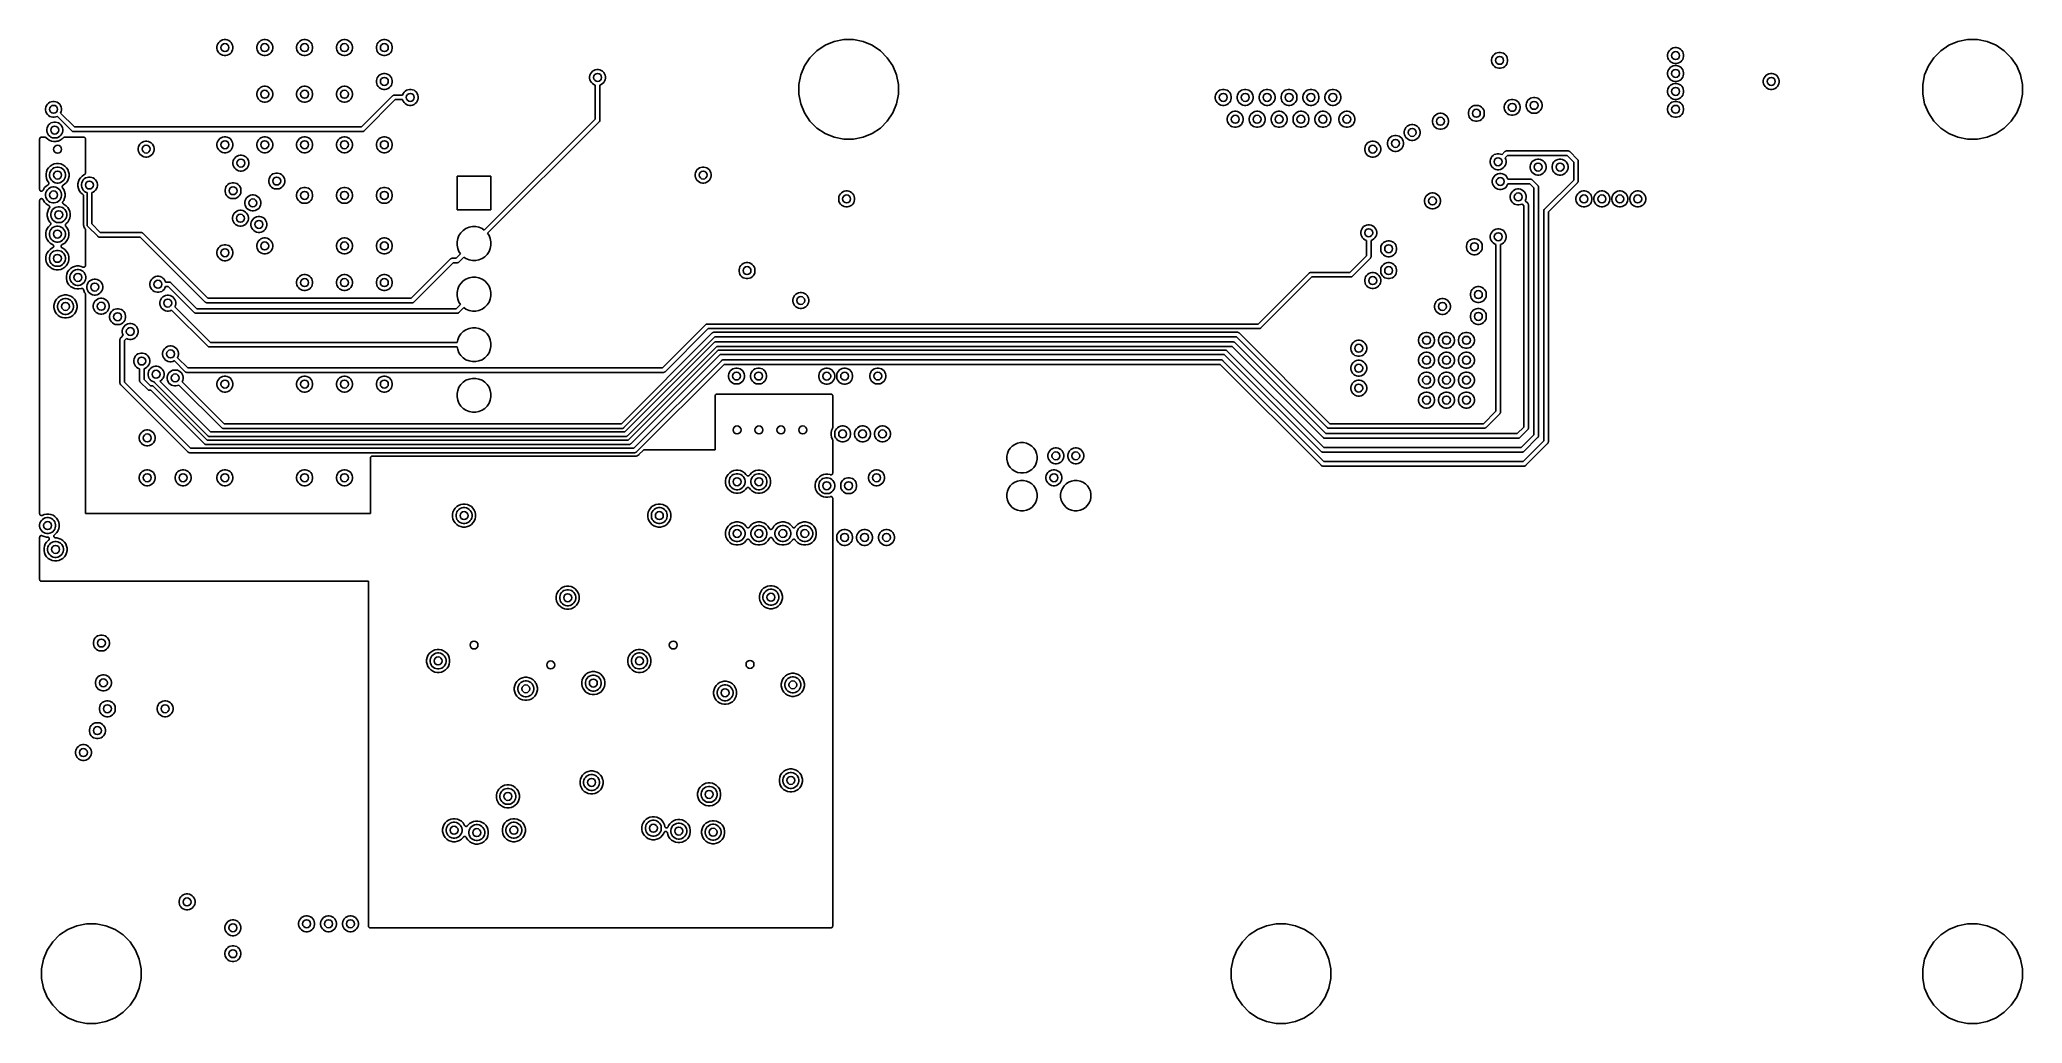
# Model space of a CAD drawing. Extents: x 1.98 to 5.89, y -3.93 to -1.98.
import ezdxf

# ---------------------------------------------------------------- set-up
doc = ezdxf.new("R2010")
doc.units = 0
doc.header["$MEASUREMENT"] = 0
doc.layers.add('BLACK', color=7, linetype='CONTINUOUS')

msp = doc.modelspace()

# ---------------------------------------------------------------- linework, layer by layer
at = {"layer": 'BLACK', "linetype": 'CONTINUOUS'}
for p, q in [((2.32677, -1.99451), (2.32738, -1.99147)), ((2.32677, -1.99761), (2.32677, -1.99451)), ((2.32738, -2.00066), (2.32677, -1.99761)), ((2.32738, -1.99147), (2.32856, -1.9886)), ((2.32856, -1.9886), (2.33029, -1.98602)), ((2.33029, -1.98602), (2.33248, -1.98383)), ((2.33248, -1.98383), (2.33506, -1.98211)), ((2.33506, -1.98211), (2.33793, -1.98092)), ((2.33793, -1.98092), (2.34097, -1.98031)), ((2.34097, -1.98031), (2.34407, -1.98031)), ((2.34407, -1.98031), (2.34711, -1.98092)), ((2.34711, -1.98092), (2.34998, -1.98211)), ((2.34998, -1.98211), (2.35256, -1.98383)), ((2.35256, -1.98383), (2.35475, -1.98602)), ((2.35475, -1.98602), (2.35648, -1.9886)), ((2.35648, -1.9886), (2.35766, -1.99147)), ((2.35766, -1.99147), (2.35827, -1.99451)), ((2.35827, -1.99761), (2.35766, -2.00066)), ((2.35827, -1.99451), (2.35827, -1.99761)), ((2.40551, -1.99451), (2.40612, -1.99147)), ((2.40551, -1.99761), (2.40551, -1.99451)), ((2.40612, -2.00066), (2.40551, -1.99761)), ((2.40612, -1.99147), (2.4073, -1.9886)), ((2.4073, -1.9886), (2.40903, -1.98602)), ((2.40903, -1.98602), (2.41122, -1.98383)), ((2.41122, -1.98383), (2.4138, -1.98211)), ((2.4138, -1.98211), (2.41667, -1.98092)), ((2.41667, -1.98092), (2.41971, -1.98031)), ((2.41971, -1.98031), (2.42281, -1.98031)), ((2.42281, -1.98031), (2.42585, -1.98092)), ((2.42585, -1.98092), (2.42872, -1.98211)), ((2.42872, -1.98211), (2.4313, -1.98383)), ((2.4313, -1.98383), (2.43349, -1.98602)), ((2.43349, -1.98602), (2.43522, -1.9886)), ((2.43522, -1.9886), (2.4364, -1.99147)), ((2.4364, -1.99147), (2.43701, -1.99451)), ((2.43701, -1.99761), (2.4364, -2.00066)), ((2.43701, -1.99451), (2.43701, -1.99761)), ((2.48425, -1.99451), (2.48486, -1.99147)), ((2.48425, -1.99761), (2.48425, -1.99451)), ((2.48486, -2.00066), (2.48425, -1.99761)), ((2.48486, -1.99147), (2.48604, -1.9886)), ((2.48604, -1.9886), (2.48777, -1.98602)), ((2.48777, -1.98602), (2.48996, -1.98383)), ((2.48996, -1.98383), (2.49254, -1.98211)), ((2.49254, -1.98211), (2.49541, -1.98092)), ((2.49541, -1.98092), (2.49845, -1.98031)), ((2.49845, -1.98031), (2.50155, -1.98031)), ((2.50155, -1.98031), (2.50459, -1.98092)), ((2.50459, -1.98092), (2.50746, -1.98211)), ((2.50746, -1.98211), (2.51004, -1.98383)), ((2.51004, -1.98383), (2.51223, -1.98602)), ((2.51223, -1.98602), (2.51396, -1.9886)), ((2.51396, -1.9886), (2.51514, -1.99147)), ((2.51514, -1.99147), (2.51575, -1.99451)), ((2.51575, -1.99761), (2.51514, -2.00066)), ((2.51575, -1.99451), (2.51575, -1.99761)), ((2.56299, -1.99451), (2.5636, -1.99147)), ((2.56299, -1.99761), (2.56299, -1.99451)), ((2.5636, -2.00066), (2.56299, -1.99761)), ((2.5636, -1.99147), (2.56478, -1.9886)), ((2.56478, -1.9886), (2.56651, -1.98602)), ((2.56651, -1.98602), (2.5687, -1.98383)), ((2.5687, -1.98383), (2.57128, -1.98211)), ((2.57128, -1.98211), (2.57415, -1.98092)), ((2.57415, -1.98092), (2.57719, -1.98031)), ((2.57719, -1.98031), (2.58029, -1.98031)), ((2.58029, -1.98031), (2.58333, -1.98092)), ((2.58333, -1.98092), (2.5862, -1.98211)), ((2.5862, -1.98211), (2.58878, -1.98383)), ((2.58878, -1.98383), (2.59097, -1.98602)), ((2.59097, -1.98602), (2.5927, -1.9886)), ((2.5927, -1.9886), (2.59388, -1.99147)), ((2.59388, -1.99147), (2.59449, -1.99451)), ((2.59449, -1.99761), (2.59388, -2.00066)), ((2.59449, -1.99451), (2.59449, -1.99761)), ((2.64173, -1.99451), (2.64234, -1.99147)), ((2.64173, -1.99761), (2.64173, -1.99451)), ((2.64234, -2.00066), (2.64173, -1.99761)), ((2.64234, -1.99147), (2.64352, -1.9886)), ((2.64352, -1.9886), (2.64525, -1.98602)), ((2.64525, -1.98602), (2.64744, -1.98383)), ((2.64744, -1.98383), (2.65002, -1.98211)), ((2.65002, -1.98211), (2.65289, -1.98092)), ((2.65289, -1.98092), (2.65593, -1.98031)), ((2.65593, -1.98031), (2.65903, -1.98031)), ((2.65903, -1.98031), (2.66207, -1.98092)), ((2.66207, -1.98092), (2.66494, -1.98211)), ((2.66494, -1.98211), (2.66752, -1.98383)), ((2.66752, -1.98383), (2.66971, -1.98602)), ((2.66971, -1.98602), (2.67144, -1.9886)), ((2.67144, -1.9886), (2.67262, -1.99147)), ((2.67262, -1.99147), (2.67323, -1.99451)), ((2.67323, -1.99761), (2.67262, -2.00066)), ((2.67323, -1.99451), (2.67323, -1.99761)), ((3.51206, -2.00229), (3.52818, -1.99152)), ((3.52818, -1.99152), (3.54609, -1.9841)), ((3.54609, -1.9841), (3.56511, -1.98031)), ((3.56511, -1.98031), (3.5845, -1.98031)), ((3.5845, -1.98031), (3.60351, -1.9841)), ((3.60351, -1.9841), (3.62142, -1.99152)), ((3.62142, -1.99152), (3.63755, -2.00229)), ((5.2012, -1.99786), (5.20407, -1.99667)), ((5.20407, -1.99667), (5.20711, -1.99606)), ((5.20711, -1.99606), (5.21021, -1.99606)), ((5.21021, -1.99606), (5.21325, -1.99667)), ((5.21325, -1.99667), (5.21612, -1.99786)), ((5.73253, -2.00229), (5.74865, -1.99152)), ((5.74865, -1.99152), (5.76657, -1.9841)), ((5.76657, -1.9841), (5.78558, -1.98031)), ((5.78558, -1.98031), (5.80497, -1.98031)), ((5.80497, -1.98031), (5.82399, -1.9841)), ((5.82399, -1.9841), (5.8419, -1.99152)), ((5.8419, -1.99152), (5.85802, -2.00229)), ((2.32856, -2.00352), (2.32738, -2.00066)), ((2.33029, -2.0061), (2.32856, -2.00352)), ((2.33248, -2.0083), (2.33029, -2.0061)), ((2.33506, -2.01002), (2.33248, -2.0083)), ((2.33793, -2.01121), (2.33506, -2.01002)), ((2.34097, -2.01181), (2.33793, -2.01121)), ((2.34407, -2.01181), (2.34097, -2.01181)), ((2.34711, -2.01121), (2.34407, -2.01181)), ((2.34998, -2.01002), (2.34711, -2.01121)), ((2.35256, -2.0083), (2.34998, -2.01002)), ((2.35475, -2.0061), (2.35256, -2.0083)), ((2.35648, -2.00352), (2.35475, -2.0061)), ((2.35766, -2.00066), (2.35648, -2.00352)), ((2.4073, -2.00352), (2.40612, -2.00066)), ((2.40903, -2.0061), (2.4073, -2.00352)), ((2.41122, -2.0083), (2.40903, -2.0061)), ((2.4138, -2.01002), (2.41122, -2.0083)), ((2.41667, -2.01121), (2.4138, -2.01002)), ((2.41971, -2.01181), (2.41667, -2.01121)), ((2.42281, -2.01181), (2.41971, -2.01181)), ((2.42585, -2.01121), (2.42281, -2.01181)), ((2.42872, -2.01002), (2.42585, -2.01121)), ((2.4313, -2.0083), (2.42872, -2.01002)), ((2.43349, -2.0061), (2.4313, -2.0083)), ((2.43522, -2.00352), (2.43349, -2.0061)), ((2.4364, -2.00066), (2.43522, -2.00352)), ((2.48604, -2.00352), (2.48486, -2.00066)), ((2.48777, -2.0061), (2.48604, -2.00352)), ((2.48996, -2.0083), (2.48777, -2.0061)), ((2.49254, -2.01002), (2.48996, -2.0083)), ((2.49541, -2.01121), (2.49254, -2.01002)), ((2.49845, -2.01181), (2.49541, -2.01121)), ((2.50155, -2.01181), (2.49845, -2.01181)), ((2.50459, -2.01121), (2.50155, -2.01181)), ((2.50746, -2.01002), (2.50459, -2.01121)), ((2.51004, -2.0083), (2.50746, -2.01002)), ((2.51223, -2.0061), (2.51004, -2.0083)), ((2.51396, -2.00352), (2.51223, -2.0061)), ((2.51514, -2.00066), (2.51396, -2.00352)), ((2.56478, -2.00352), (2.5636, -2.00066)), ((2.56651, -2.0061), (2.56478, -2.00352)), ((2.5687, -2.0083), (2.56651, -2.0061)), ((2.57128, -2.01002), (2.5687, -2.0083)), ((2.57415, -2.01121), (2.57128, -2.01002)), ((2.57719, -2.01181), (2.57415, -2.01121)), ((2.58029, -2.01181), (2.57719, -2.01181)), ((2.58333, -2.01121), (2.58029, -2.01181)), ((2.5862, -2.01002), (2.58333, -2.01121)), ((2.58878, -2.0083), (2.5862, -2.01002)), ((2.59097, -2.0061), (2.58878, -2.0083)), ((2.5927, -2.00352), (2.59097, -2.0061)), ((2.59388, -2.00066), (2.5927, -2.00352)), ((2.64352, -2.00352), (2.64234, -2.00066)), ((2.64525, -2.0061), (2.64352, -2.00352)), ((2.64744, -2.0083), (2.64525, -2.0061)), ((2.65002, -2.01002), (2.64744, -2.0083)), ((2.65289, -2.01121), (2.65002, -2.01002)), ((2.65593, -2.01181), (2.65289, -2.01121)), ((2.65903, -2.01181), (2.65593, -2.01181)), ((2.66207, -2.01121), (2.65903, -2.01181)), ((2.66494, -2.01002), (2.66207, -2.01121)), ((2.66752, -2.0083), (2.66494, -2.01002)), ((2.66971, -2.0061), (2.66752, -2.0083)), ((2.67144, -2.00352), (2.66971, -2.0061)), ((2.67262, -2.00066), (2.67144, -2.00352)), ((3.48016, -2.05003), (3.48758, -2.03212)), ((3.48758, -2.03212), (3.49835, -2.016)), ((3.49835, -2.016), (3.51206, -2.00229)), ((3.63755, -2.00229), (3.65125, -2.016)), ((3.65125, -2.016), (3.66203, -2.03212)), ((3.66203, -2.03212), (3.66945, -2.05003)), ((4.84521, -2.01971), (4.84581, -2.01667)), ((4.84521, -2.02281), (4.84521, -2.01971)), ((4.84581, -2.02585), (4.84521, -2.02281)), ((4.84581, -2.01667), (4.847, -2.0138)), ((4.847, -2.02872), (4.84581, -2.02585)), ((4.847, -2.0138), (4.84872, -2.01122)), ((4.84872, -2.0313), (4.847, -2.02872)), ((4.84872, -2.01122), (4.85092, -2.00903)), ((4.85092, -2.03349), (4.84872, -2.0313)), ((4.85092, -2.00903), (4.8535, -2.0073)), ((4.8535, -2.03522), (4.85092, -2.03349)), ((4.8535, -2.0073), (4.85636, -2.00612)), ((4.85636, -2.0364), (4.8535, -2.03522)), ((4.85636, -2.00612), (4.8594, -2.00551)), ((4.8594, -2.03701), (4.85636, -2.0364)), ((4.8594, -2.00551), (4.86251, -2.00551)), ((4.86251, -2.00551), (4.86555, -2.00612)), ((4.86555, -2.0364), (4.86251, -2.03701)), ((4.86555, -2.00612), (4.86841, -2.0073)), ((4.86841, -2.03522), (4.86555, -2.0364)), ((4.86841, -2.0073), (4.87099, -2.00903)), ((4.87099, -2.03349), (4.86841, -2.03522)), ((4.87099, -2.00903), (4.87319, -2.01122)), ((4.87319, -2.0313), (4.87099, -2.03349)), ((4.87319, -2.01122), (4.87491, -2.0138)), ((4.87491, -2.02872), (4.87319, -2.0313)), ((4.87491, -2.0138), (4.8761, -2.01667)), ((4.8761, -2.02585), (4.87491, -2.02872)), ((4.8761, -2.01667), (4.8767, -2.01971)), ((4.8767, -2.02281), (4.8761, -2.02585)), ((4.8767, -2.01971), (4.8767, -2.02281)), ((5.19291, -2.01026), (5.19352, -2.00722)), ((5.19291, -2.01336), (5.19291, -2.01026)), ((5.19352, -2.0164), (5.19291, -2.01336)), ((5.19352, -2.00722), (5.19471, -2.00435)), ((5.19471, -2.01927), (5.19352, -2.0164)), ((5.19471, -2.00435), (5.19643, -2.00177)), ((5.19643, -2.02185), (5.19471, -2.01927)), ((5.19643, -2.00177), (5.19862, -1.99958)), ((5.19862, -2.02404), (5.19643, -2.02185)), ((5.19643, -2.03721), (5.19862, -2.03501)), ((5.19862, -1.99958), (5.2012, -1.99786)), ((5.2012, -2.02577), (5.19862, -2.02404)), ((5.19862, -2.03501), (5.2012, -2.03329)), ((5.20407, -2.02695), (5.2012, -2.02577)), ((5.2012, -2.03329), (5.20407, -2.0321)), ((5.20711, -2.02756), (5.20407, -2.02695)), ((5.20407, -2.0321), (5.20711, -2.0315)), ((5.21021, -2.02756), (5.20711, -2.02756)), ((5.20711, -2.0315), (5.21021, -2.0315)), ((5.21325, -2.02695), (5.21021, -2.02756)), ((5.21021, -2.0315), (5.21325, -2.0321)), ((5.21612, -2.02577), (5.21325, -2.02695)), ((5.21325, -2.0321), (5.21612, -2.03329)), ((5.21612, -1.99786), (5.2187, -1.99958)), ((5.2187, -2.02404), (5.21612, -2.02577)), ((5.21612, -2.03329), (5.2187, -2.03501)), ((5.2187, -1.99958), (5.22089, -2.00177)), ((5.22089, -2.02185), (5.2187, -2.02404)), ((5.2187, -2.03501), (5.22089, -2.03721)), ((5.22089, -2.00177), (5.22262, -2.00435)), ((5.22262, -2.01927), (5.22089, -2.02185)), ((5.22262, -2.00435), (5.2238, -2.00722)), ((5.2238, -2.0164), (5.22262, -2.01927)), ((5.2238, -2.00722), (5.22441, -2.01026)), ((5.22441, -2.01336), (5.2238, -2.0164)), ((5.22441, -2.01026), (5.22441, -2.01336)), ((5.70063, -2.05003), (5.70805, -2.03212)), ((5.70805, -2.03212), (5.71882, -2.016)), ((5.71882, -2.016), (5.73253, -2.00229)), ((5.85802, -2.00229), (5.87173, -2.016)), ((5.87173, -2.016), (5.8825, -2.03212)), ((5.8825, -2.03212), (5.88992, -2.05003)), ((2.40903, -2.07815), (2.41122, -2.07596)), ((2.41122, -2.07596), (2.4138, -2.07423)), ((2.4138, -2.07423), (2.41667, -2.07305)), ((2.41667, -2.07305), (2.41971, -2.07244)), ((2.41971, -2.07244), (2.42281, -2.07244)), ((2.42281, -2.07244), (2.42585, -2.07305)), ((2.42585, -2.07305), (2.42872, -2.07423)), ((2.42872, -2.07423), (2.4313, -2.07596)), ((2.4313, -2.07596), (2.43349, -2.07815)), ((2.48777, -2.07815), (2.48996, -2.07596)), ((2.48996, -2.07596), (2.49254, -2.07423)), ((2.49254, -2.07423), (2.49541, -2.07305)), ((2.49541, -2.07305), (2.49845, -2.07244)), ((2.49845, -2.07244), (2.50155, -2.07244)), ((2.50155, -2.07244), (2.50459, -2.07305)), ((2.50459, -2.07305), (2.50746, -2.07423)), ((2.50746, -2.07423), (2.51004, -2.07596)), ((2.51004, -2.07596), (2.51223, -2.07815)), ((2.56651, -2.07815), (2.5687, -2.07596)), ((2.5687, -2.07596), (2.57128, -2.07423)), ((2.57128, -2.07423), (2.57415, -2.07305)), ((2.57415, -2.07305), (2.57719, -2.07244)), ((2.57719, -2.07244), (2.58029, -2.07244)), ((2.58029, -2.07244), (2.58333, -2.07305)), ((2.58333, -2.07305), (2.5862, -2.07423)), ((2.5862, -2.07423), (2.58878, -2.07596)), ((2.58878, -2.07596), (2.59097, -2.07815)), ((2.64173, -2.06144), (2.64234, -2.0584)), ((2.64173, -2.06454), (2.64173, -2.06144)), ((2.64234, -2.06759), (2.64173, -2.06454)), ((2.64234, -2.0584), (2.64352, -2.05553)), ((2.64352, -2.07045), (2.64234, -2.06759)), ((2.64352, -2.05553), (2.64525, -2.05295)), ((2.64525, -2.07303), (2.64352, -2.07045)), ((2.64525, -2.05295), (2.64744, -2.05076)), ((2.64744, -2.07522), (2.64525, -2.07303)), ((2.64744, -2.05076), (2.65002, -2.04904)), ((2.65002, -2.07695), (2.64744, -2.07522)), ((2.65002, -2.04904), (2.65289, -2.04785)), ((2.65289, -2.04785), (2.65593, -2.04724)), ((2.65593, -2.04724), (2.65903, -2.04724)), ((2.65903, -2.04724), (2.66207, -2.04785)), ((2.66207, -2.04785), (2.66494, -2.04904)), ((2.66494, -2.04904), (2.66752, -2.05076)), ((2.66752, -2.07522), (2.66494, -2.07695)), ((2.66752, -2.05076), (2.66971, -2.05295)), ((2.66971, -2.07303), (2.66752, -2.07522)), ((2.66971, -2.05295), (2.67144, -2.05553)), ((2.67144, -2.07045), (2.66971, -2.07303)), ((2.67144, -2.05553), (2.67262, -2.0584)), ((2.67262, -2.06759), (2.67144, -2.07045)), ((2.67262, -2.0584), (2.67323, -2.06144)), ((2.67323, -2.06454), (2.67262, -2.06759)), ((2.67323, -2.06144), (2.67323, -2.06454)), ((3.06299, -2.05357), (3.0636, -2.05052)), ((3.06299, -2.05667), (3.06299, -2.05357)), ((3.0636, -2.05971), (3.06299, -2.05667)), ((3.0636, -2.05052), (3.06478, -2.04766)), ((3.06478, -2.06258), (3.0636, -2.05971)), ((3.06478, -2.04766), (3.06651, -2.04508)), ((3.06651, -2.06516), (3.06478, -2.06258)), ((3.06651, -2.04508), (3.0687, -2.04289)), ((3.0687, -2.06735), (3.06651, -2.06516)), ((3.0687, -2.04289), (3.07128, -2.04116)), ((3.07128, -2.06907), (3.0687, -2.06735)), ((3.07128, -2.04116), (3.07415, -2.03998)), ((3.07415, -2.07026), (3.07128, -2.06907)), ((3.07415, -2.03998), (3.07719, -2.03937)), ((3.07424, -2.07028), (3.07415, -2.07026)), ((3.07424, -2.13751), (3.07424, -2.07028)), ((3.07719, -2.03937), (3.08029, -2.03937)), ((3.08029, -2.03937), (3.08333, -2.03998)), ((3.08333, -2.07026), (3.08324, -2.07028)), ((3.08324, -2.07028), (3.08324, -2.13915)), ((3.08333, -2.03998), (3.0862, -2.04116)), ((3.0862, -2.06907), (3.08333, -2.07026)), ((3.0862, -2.04116), (3.08878, -2.04289)), ((3.08878, -2.06735), (3.0862, -2.06907)), ((3.08878, -2.04289), (3.09097, -2.04508)), ((3.09097, -2.06516), (3.08878, -2.06735)), ((3.09097, -2.04508), (3.0927, -2.04766)), ((3.0927, -2.06258), (3.09097, -2.06516)), ((3.0927, -2.04766), (3.09388, -2.05052)), ((3.09388, -2.05971), (3.0927, -2.06258)), ((3.09388, -2.05052), (3.09449, -2.05357)), ((3.09449, -2.05667), (3.09388, -2.05971)), ((3.09449, -2.05357), (3.09449, -2.05667)), ((3.47638, -2.06905), (3.48016, -2.05003)), ((3.47638, -2.08843), (3.47638, -2.06905)), ((3.66945, -2.05003), (3.67323, -2.06905)), ((3.67323, -2.06905), (3.67323, -2.08843)), ((4.86251, -2.03701), (4.8594, -2.03701)), ((5.19291, -2.04569), (5.19352, -2.04265)), ((5.19291, -2.0488), (5.19291, -2.04569)), ((5.19352, -2.05184), (5.19291, -2.0488)), ((5.19352, -2.04265), (5.19471, -2.03978)), ((5.19471, -2.0547), (5.19352, -2.05184)), ((5.19352, -2.07808), (5.19471, -2.07522)), ((5.19471, -2.03978), (5.19643, -2.03721)), ((5.19643, -2.05728), (5.19471, -2.0547)), ((5.19471, -2.07522), (5.19643, -2.07264)), ((5.19862, -2.05948), (5.19643, -2.05728)), ((5.19643, -2.07264), (5.19862, -2.07044)), ((5.2012, -2.0612), (5.19862, -2.05948)), ((5.19862, -2.07044), (5.2012, -2.06872)), ((5.20407, -2.06239), (5.2012, -2.0612)), ((5.2012, -2.06872), (5.20407, -2.06753)), ((5.20711, -2.06299), (5.20407, -2.06239)), ((5.20407, -2.06753), (5.20711, -2.06693)), ((5.21021, -2.06299), (5.20711, -2.06299)), ((5.20711, -2.06693), (5.21021, -2.06693)), ((5.21325, -2.06239), (5.21021, -2.06299)), ((5.21021, -2.06693), (5.21325, -2.06753)), ((5.21612, -2.0612), (5.21325, -2.06239)), ((5.21325, -2.06753), (5.21612, -2.06872)), ((5.2187, -2.05948), (5.21612, -2.0612)), ((5.21612, -2.06872), (5.2187, -2.07044)), ((5.22089, -2.05728), (5.2187, -2.05948)), ((5.2187, -2.07044), (5.22089, -2.07264)), ((5.22089, -2.03721), (5.22262, -2.03978)), ((5.22262, -2.0547), (5.22089, -2.05728)), ((5.22089, -2.07264), (5.22262, -2.07522)), ((5.22262, -2.03978), (5.2238, -2.04265)), ((5.2238, -2.05184), (5.22262, -2.0547)), ((5.22262, -2.07522), (5.2238, -2.07808)), ((5.2238, -2.04265), (5.22441, -2.04569)), ((5.22441, -2.0488), (5.2238, -2.05184)), ((5.22441, -2.04569), (5.22441, -2.0488)), ((5.38189, -2.06144), (5.38249, -2.0584)), ((5.38189, -2.06454), (5.38189, -2.06144)), ((5.38249, -2.06759), (5.38189, -2.06454)), ((5.38249, -2.0584), (5.38368, -2.05553)), ((5.38368, -2.07045), (5.38249, -2.06759)), ((5.38368, -2.05553), (5.38541, -2.05295)), ((5.38541, -2.07303), (5.38368, -2.07045)), ((5.38541, -2.05295), (5.3876, -2.05076)), ((5.3876, -2.07522), (5.38541, -2.07303)), ((5.3876, -2.05076), (5.39018, -2.04904)), ((5.39018, -2.07695), (5.3876, -2.07522)), ((5.39018, -2.04904), (5.39304, -2.04785)), ((5.39304, -2.04785), (5.39609, -2.04724)), ((5.39609, -2.04724), (5.39919, -2.04724)), ((5.39919, -2.04724), (5.40223, -2.04785)), ((5.40223, -2.04785), (5.4051, -2.04904)), ((5.4051, -2.04904), (5.40768, -2.05076)), ((5.40768, -2.07522), (5.4051, -2.07695)), ((5.40768, -2.05076), (5.40987, -2.05295)), ((5.40987, -2.07303), (5.40768, -2.07522)), ((5.40987, -2.05295), (5.41159, -2.05553)), ((5.41159, -2.07045), (5.40987, -2.07303)), ((5.41159, -2.05553), (5.41278, -2.0584)), ((5.41278, -2.06759), (5.41159, -2.07045)), ((5.41278, -2.0584), (5.41339, -2.06144)), ((5.41339, -2.06454), (5.41278, -2.06759)), ((5.41339, -2.06144), (5.41339, -2.06454)), ((5.69685, -2.06905), (5.70063, -2.05003)), ((5.69685, -2.08843), (5.69685, -2.06905)), ((5.88992, -2.05003), (5.8937, -2.06905)), ((5.8937, -2.06905), (5.8937, -2.08843)), ((1.98819, -2.11656), (1.98879, -2.11352)), ((1.98879, -2.11352), (1.98998, -2.11065)), ((1.98998, -2.11065), (1.9917, -2.10807)), ((1.9917, -2.10807), (1.9939, -2.10588)), ((1.9939, -2.10588), (1.99648, -2.10415)), ((1.99648, -2.10415), (1.99934, -2.10297)), ((1.99934, -2.10297), (2.00239, -2.10236)), ((2.00239, -2.10236), (2.00549, -2.10236)), ((2.00549, -2.10236), (2.00853, -2.10297)), ((2.00853, -2.10297), (2.0114, -2.10415)), ((2.0114, -2.10415), (2.01398, -2.10588)), ((2.01398, -2.10588), (2.01617, -2.10807)), ((2.01617, -2.10807), (2.01789, -2.11065)), ((2.01789, -2.11065), (2.01908, -2.11352)), ((2.01908, -2.11352), (2.01969, -2.11656)), ((2.40551, -2.08664), (2.40612, -2.0836)), ((2.40551, -2.08974), (2.40551, -2.08664)), ((2.40612, -2.09278), (2.40551, -2.08974)), ((2.40612, -2.0836), (2.4073, -2.08073)), ((2.4073, -2.09565), (2.40612, -2.09278)), ((2.4073, -2.08073), (2.40903, -2.07815)), ((2.40903, -2.09823), (2.4073, -2.09565)), ((2.41122, -2.10042), (2.40903, -2.09823)), ((2.4138, -2.10214), (2.41122, -2.10042)), ((2.41667, -2.10333), (2.4138, -2.10214)), ((2.41971, -2.10394), (2.41667, -2.10333)), ((2.42281, -2.10394), (2.41971, -2.10394)), ((2.42585, -2.10333), (2.42281, -2.10394)), ((2.42872, -2.10214), (2.42585, -2.10333)), ((2.4313, -2.10042), (2.42872, -2.10214)), ((2.43349, -2.09823), (2.4313, -2.10042)), ((2.43349, -2.07815), (2.43522, -2.08073)), ((2.43522, -2.09565), (2.43349, -2.09823)), ((2.43522, -2.08073), (2.4364, -2.0836)), ((2.4364, -2.09278), (2.43522, -2.09565)), ((2.4364, -2.0836), (2.43701, -2.08664)), ((2.43701, -2.08974), (2.4364, -2.09278)), ((2.43701, -2.08664), (2.43701, -2.08974)), ((2.48425, -2.08664), (2.48486, -2.0836)), ((2.48425, -2.08974), (2.48425, -2.08664)), ((2.48486, -2.09278), (2.48425, -2.08974)), ((2.48486, -2.0836), (2.48604, -2.08073)), ((2.48604, -2.09565), (2.48486, -2.09278)), ((2.48604, -2.08073), (2.48777, -2.07815)), ((2.48777, -2.09823), (2.48604, -2.09565)), ((2.48996, -2.10042), (2.48777, -2.09823)), ((2.49254, -2.10214), (2.48996, -2.10042)), ((2.49541, -2.10333), (2.49254, -2.10214)), ((2.49845, -2.10394), (2.49541, -2.10333)), ((2.50155, -2.10394), (2.49845, -2.10394)), ((2.50459, -2.10333), (2.50155, -2.10394)), ((2.50746, -2.10214), (2.50459, -2.10333)), ((2.51004, -2.10042), (2.50746, -2.10214)), ((2.51223, -2.09823), (2.51004, -2.10042)), ((2.51223, -2.07815), (2.51396, -2.08073)), ((2.51396, -2.09565), (2.51223, -2.09823)), ((2.51396, -2.08073), (2.51514, -2.0836)), ((2.51514, -2.09278), (2.51396, -2.09565)), ((2.51514, -2.0836), (2.51575, -2.08664)), ((2.51575, -2.08974), (2.51514, -2.09278)), ((2.51575, -2.08664), (2.51575, -2.08974)), ((2.56299, -2.08664), (2.5636, -2.0836)), ((2.56299, -2.08974), (2.56299, -2.08664)), ((2.5636, -2.09278), (2.56299, -2.08974)), ((2.5636, -2.0836), (2.56478, -2.08073)), ((2.56478, -2.09565), (2.5636, -2.09278)), ((2.56478, -2.08073), (2.56651, -2.07815)), ((2.56651, -2.09823), (2.56478, -2.09565)), ((2.5687, -2.10042), (2.56651, -2.09823)), ((2.57128, -2.10214), (2.5687, -2.10042)), ((2.57415, -2.10333), (2.57128, -2.10214)), ((2.57719, -2.10394), (2.57415, -2.10333)), ((2.58029, -2.10394), (2.57719, -2.10394)), ((2.58333, -2.10333), (2.58029, -2.10394)), ((2.5862, -2.10214), (2.58333, -2.10333)), ((2.58878, -2.10042), (2.5862, -2.10214)), ((2.59097, -2.09823), (2.58878, -2.10042)), ((2.59097, -2.07815), (2.5927, -2.08073)), ((2.5927, -2.09565), (2.59097, -2.09823)), ((2.5927, -2.08073), (2.59388, -2.0836)), ((2.59388, -2.09278), (2.5927, -2.09565)), ((2.59388, -2.0836), (2.59449, -2.08664)), ((2.59449, -2.08974), (2.59388, -2.09278)), ((2.59449, -2.08664), (2.59449, -2.08974)), ((2.61231, -2.15298), (2.67383, -2.09146)), ((2.67903, -2.09899), (2.61751, -2.16051)), ((2.65289, -2.07813), (2.65002, -2.07695)), ((2.65593, -2.07874), (2.65289, -2.07813)), ((2.65903, -2.07874), (2.65593, -2.07874)), ((2.66207, -2.07813), (2.65903, -2.07874)), ((2.66494, -2.07695), (2.66207, -2.07813)), ((2.67383, -2.09146), (2.67397, -2.09129)), ((2.67397, -2.09129), (2.67414, -2.09115)), ((2.67414, -2.09115), (2.67465, -2.09073)), ((2.67414, -2.09115), (2.67414, -2.09115)), ((2.67465, -2.09073), (2.67543, -2.09031)), ((2.67543, -2.09031), (2.67628, -2.09005)), ((2.67628, -2.09005), (2.67694, -2.08999)), ((2.67694, -2.08999), (2.67717, -2.08997)), ((2.67694, -2.08999), (2.67694, -2.08999)), ((2.67717, -2.08997), (2.67739, -2.08999)), ((2.67739, -2.08999), (2.6935, -2.08999)), ((2.6935, -2.09899), (2.67903, -2.09899)), ((2.6935, -2.08999), (2.69352, -2.08989)), ((2.69352, -2.09908), (2.6935, -2.09899)), ((2.69352, -2.08989), (2.69471, -2.08703)), ((2.69471, -2.10195), (2.69352, -2.09908)), ((2.69471, -2.08703), (2.69643, -2.08445)), ((2.69643, -2.10453), (2.69471, -2.10195)), ((2.69643, -2.08445), (2.69862, -2.08226)), ((2.69862, -2.10672), (2.69643, -2.10453)), ((2.69862, -2.08226), (2.7012, -2.08053)), ((2.7012, -2.10844), (2.69862, -2.10672)), ((2.7012, -2.08053), (2.70407, -2.07935)), ((2.70407, -2.10963), (2.7012, -2.10844)), ((2.70407, -2.07935), (2.70711, -2.07874)), ((2.70711, -2.11024), (2.70407, -2.10963)), ((2.70711, -2.07874), (2.71021, -2.07874)), ((2.71021, -2.11024), (2.70711, -2.11024)), ((2.71021, -2.07874), (2.71325, -2.07935)), ((2.71325, -2.10963), (2.71021, -2.11024)), ((2.71325, -2.07935), (2.71612, -2.08053)), ((2.71612, -2.10844), (2.71325, -2.10963)), ((2.71612, -2.08053), (2.7187, -2.08226)), ((2.7187, -2.10672), (2.71612, -2.10844)), ((2.7187, -2.08226), (2.72089, -2.08445)), ((2.72089, -2.10453), (2.7187, -2.10672)), ((2.72089, -2.08445), (2.72262, -2.08703)), ((2.72262, -2.10195), (2.72089, -2.10453)), ((2.72262, -2.08703), (2.7238, -2.08989)), ((2.7238, -2.09908), (2.72262, -2.10195)), ((2.7238, -2.08989), (2.72441, -2.09294)), ((2.72441, -2.09604), (2.7238, -2.09908)), ((2.72441, -2.09294), (2.72441, -2.09604)), ((3.48016, -2.10745), (3.47638, -2.08843)), ((3.48758, -2.12536), (3.48016, -2.10745)), ((3.66945, -2.10745), (3.66203, -2.12536)), ((3.67323, -2.08843), (3.66945, -2.10745)), ((4.29921, -2.09294), (4.29982, -2.08989)), ((4.29921, -2.09604), (4.29921, -2.09294)), ((4.29982, -2.09908), (4.29921, -2.09604)), ((4.29982, -2.08989), (4.301, -2.08703)), ((4.301, -2.10195), (4.29982, -2.09908)), ((4.301, -2.08703), (4.30273, -2.08445)), ((4.30273, -2.10453), (4.301, -2.10195)), ((4.30273, -2.08445), (4.30492, -2.08226)), ((4.30492, -2.10672), (4.30273, -2.10453)), ((4.30492, -2.08226), (4.3075, -2.08053)), ((4.3075, -2.10844), (4.30492, -2.10672)), ((4.3075, -2.08053), (4.31037, -2.07935)), ((4.31037, -2.10963), (4.3075, -2.10844)), ((4.31037, -2.07935), (4.31341, -2.07874)), ((4.31341, -2.11024), (4.31037, -2.10963)), ((4.31341, -2.07874), (4.31651, -2.07874)), ((4.31651, -2.11024), (4.31341, -2.11024)), ((4.31651, -2.07874), (4.31955, -2.07935)), ((4.31955, -2.10963), (4.31651, -2.11024)), ((4.31955, -2.07935), (4.32242, -2.08053)), ((4.32242, -2.10844), (4.31955, -2.10963)), ((4.32242, -2.08053), (4.325, -2.08226)), ((4.325, -2.10672), (4.32242, -2.10844)), ((4.325, -2.08226), (4.32719, -2.08445)), ((4.32719, -2.10453), (4.325, -2.10672)), ((4.32719, -2.08445), (4.32892, -2.08703)), ((4.32892, -2.10195), (4.32719, -2.10453)), ((4.32892, -2.08703), (4.3301, -2.08989)), ((4.3301, -2.09908), (4.32892, -2.10195)), ((4.3301, -2.08989), (4.33071, -2.09294)), ((4.33071, -2.09604), (4.3301, -2.09908)), ((4.33071, -2.09294), (4.33071, -2.09604)), ((4.34252, -2.09294), (4.34312, -2.08989)), ((4.34252, -2.09604), (4.34252, -2.09294)), ((4.34312, -2.09908), (4.34252, -2.09604)), ((4.34312, -2.08989), (4.34431, -2.08703)), ((4.34431, -2.10195), (4.34312, -2.09908)), ((4.34431, -2.08703), (4.34604, -2.08445)), ((4.34604, -2.10453), (4.34431, -2.10195)), ((4.34604, -2.08445), (4.34823, -2.08226)), ((4.34823, -2.10672), (4.34604, -2.10453)), ((4.34823, -2.08226), (4.35081, -2.08053)), ((4.35081, -2.10844), (4.34823, -2.10672)), ((4.35081, -2.08053), (4.35367, -2.07935)), ((4.35367, -2.10963), (4.35081, -2.10844)), ((4.35367, -2.07935), (4.35672, -2.07874)), ((4.35672, -2.11024), (4.35367, -2.10963)), ((4.35672, -2.07874), (4.35982, -2.07874)), ((4.35982, -2.11024), (4.35672, -2.11024)), ((4.35982, -2.07874), (4.36286, -2.07935)), ((4.36286, -2.10963), (4.35982, -2.11024)), ((4.36286, -2.07935), (4.36573, -2.08053)), ((4.36573, -2.10844), (4.36286, -2.10963)), ((4.36573, -2.08053), (4.36831, -2.08226)), ((4.36831, -2.10672), (4.36573, -2.10844)), ((4.36831, -2.08226), (4.3705, -2.08445)), ((4.3705, -2.10453), (4.36831, -2.10672)), ((4.3705, -2.08445), (4.37222, -2.08703)), ((4.37222, -2.10195), (4.3705, -2.10453)), ((4.37222, -2.08703), (4.37341, -2.08989)), ((4.37341, -2.09908), (4.37222, -2.10195)), ((4.37341, -2.08989), (4.37402, -2.09294)), ((4.37402, -2.09604), (4.37341, -2.09908)), ((4.37402, -2.09294), (4.37402, -2.09604)), ((4.38583, -2.09294), (4.38643, -2.08989)), ((4.38583, -2.09604), (4.38583, -2.09294)), ((4.38643, -2.09908), (4.38583, -2.09604)), ((4.38643, -2.08989), (4.38762, -2.08703)), ((4.38762, -2.10195), (4.38643, -2.09908)), ((4.38762, -2.08703), (4.38934, -2.08445)), ((4.38934, -2.10453), (4.38762, -2.10195)), ((4.38934, -2.08445), (4.39154, -2.08226)), ((4.39154, -2.10672), (4.38934, -2.10453)), ((4.39154, -2.08226), (4.39412, -2.08053)), ((4.39412, -2.10844), (4.39154, -2.10672)), ((4.39412, -2.08053), (4.39698, -2.07935)), ((4.39698, -2.10963), (4.39412, -2.10844)), ((4.39698, -2.07935), (4.40002, -2.07874)), ((4.40002, -2.11024), (4.39698, -2.10963)), ((4.40002, -2.07874), (4.40313, -2.07874)), ((4.40313, -2.11024), (4.40002, -2.11024)), ((4.40313, -2.07874), (4.40617, -2.07935)), ((4.40617, -2.10963), (4.40313, -2.11024)), ((4.40617, -2.07935), (4.40903, -2.08053)), ((4.40903, -2.10844), (4.40617, -2.10963)), ((4.40903, -2.08053), (4.41161, -2.08226)), ((4.41161, -2.10672), (4.40903, -2.10844)), ((4.41161, -2.08226), (4.41381, -2.08445)), ((4.41381, -2.10453), (4.41161, -2.10672)), ((4.41381, -2.08445), (4.41553, -2.08703)), ((4.41553, -2.10195), (4.41381, -2.10453)), ((4.41553, -2.08703), (4.41672, -2.08989)), ((4.41672, -2.09908), (4.41553, -2.10195)), ((4.41672, -2.08989), (4.41732, -2.09294)), ((4.41732, -2.09604), (4.41672, -2.09908)), ((4.41732, -2.09294), (4.41732, -2.09604)), ((4.42913, -2.09294), (4.42974, -2.08989)), ((4.42913, -2.09604), (4.42913, -2.09294)), ((4.42974, -2.09908), (4.42913, -2.09604)), ((4.42974, -2.08989), (4.43093, -2.08703)), ((4.43093, -2.10195), (4.42974, -2.09908)), ((4.43093, -2.08703), (4.43265, -2.08445)), ((4.43265, -2.10453), (4.43093, -2.10195)), ((4.43265, -2.08445), (4.43484, -2.08226)), ((4.43484, -2.10672), (4.43265, -2.10453)), ((4.43484, -2.08226), (4.43742, -2.08053)), ((4.43742, -2.10844), (4.43484, -2.10672)), ((4.43742, -2.08053), (4.44029, -2.07935)), ((4.44029, -2.10963), (4.43742, -2.10844)), ((4.44029, -2.07935), (4.44333, -2.07874)), ((4.44333, -2.11024), (4.44029, -2.10963)), ((4.44333, -2.07874), (4.44643, -2.07874)), ((4.44643, -2.11024), (4.44333, -2.11024)), ((4.44643, -2.07874), (4.44948, -2.07935)), ((4.44948, -2.10963), (4.44643, -2.11024)), ((4.44948, -2.07935), (4.45234, -2.08053)), ((4.45234, -2.10844), (4.44948, -2.10963)), ((4.45234, -2.08053), (4.45492, -2.08226)), ((4.45492, -2.10672), (4.45234, -2.10844)), ((4.45492, -2.08226), (4.45711, -2.08445)), ((4.45711, -2.10453), (4.45492, -2.10672)), ((4.45711, -2.08445), (4.45884, -2.08703)), ((4.45884, -2.10195), (4.45711, -2.10453)), ((4.45884, -2.08703), (4.46002, -2.08989)), ((4.46002, -2.09908), (4.45884, -2.10195)), ((4.46002, -2.08989), (4.46063, -2.09294)), ((4.46063, -2.09604), (4.46002, -2.09908)), ((4.46063, -2.09294), (4.46063, -2.09604)), ((4.47244, -2.09294), (4.47305, -2.08989)), ((4.47244, -2.09604), (4.47244, -2.09294)), ((4.47305, -2.09908), (4.47244, -2.09604)), ((4.47305, -2.08989), (4.47423, -2.08703)), ((4.47423, -2.10195), (4.47305, -2.09908)), ((4.47423, -2.08703), (4.47596, -2.08445)), ((4.47596, -2.10453), (4.47423, -2.10195)), ((4.47596, -2.08445), (4.47815, -2.08226)), ((4.47815, -2.10672), (4.47596, -2.10453)), ((4.47815, -2.08226), (4.48073, -2.08053)), ((4.48073, -2.10844), (4.47815, -2.10672)), ((4.48073, -2.08053), (4.4836, -2.07935)), ((4.4836, -2.10963), (4.48073, -2.10844)), ((4.4836, -2.07935), (4.48664, -2.07874)), ((4.48664, -2.11024), (4.4836, -2.10963)), ((4.48664, -2.07874), (4.48974, -2.07874)), ((4.48974, -2.11024), (4.48664, -2.11024)), ((4.48974, -2.07874), (4.49278, -2.07935)), ((4.49278, -2.10963), (4.48974, -2.11024)), ((4.49278, -2.07935), (4.49565, -2.08053)), ((4.49565, -2.10844), (4.49278, -2.10963)), ((4.49565, -2.08053), (4.49823, -2.08226)), ((4.49823, -2.10672), (4.49565, -2.10844)), ((4.49823, -2.08226), (4.50042, -2.08445)), ((4.50042, -2.10453), (4.49823, -2.10672)), ((4.50042, -2.08445), (4.50214, -2.08703)), ((4.50214, -2.10195), (4.50042, -2.10453)), ((4.50214, -2.08703), (4.50333, -2.08989)), ((4.50333, -2.09908), (4.50214, -2.10195)), ((4.50333, -2.08989), (4.50394, -2.09294)), ((4.50394, -2.09604), (4.50333, -2.09908)), ((4.50394, -2.09294), (4.50394, -2.09604)), ((4.51575, -2.09294), (4.51635, -2.08989)), ((4.51575, -2.09604), (4.51575, -2.09294)), ((4.51635, -2.09908), (4.51575, -2.09604)), ((4.51635, -2.08989), (4.51754, -2.08703)), ((4.51754, -2.10195), (4.51635, -2.09908)), ((4.51754, -2.08703), (4.51926, -2.08445)), ((4.51926, -2.10453), (4.51754, -2.10195)), ((4.51926, -2.08445), (4.52146, -2.08226)), ((4.52146, -2.10672), (4.51926, -2.10453)), ((4.52146, -2.08226), (4.52404, -2.08053)), ((4.52404, -2.10844), (4.52146, -2.10672)), ((4.52404, -2.08053), (4.5269, -2.07935)), ((4.5269, -2.10963), (4.52404, -2.10844)), ((4.5269, -2.07935), (4.52994, -2.07874)), ((4.52994, -2.11024), (4.5269, -2.10963)), ((4.52994, -2.07874), (4.53305, -2.07874)), ((4.53305, -2.11024), (4.52994, -2.11024)), ((4.53305, -2.07874), (4.53609, -2.07935)), ((4.53609, -2.10963), (4.53305, -2.11024)), ((4.53609, -2.07935), (4.53896, -2.08053)), ((4.53896, -2.10844), (4.53609, -2.10963)), ((4.53896, -2.08053), (4.54153, -2.08226)), ((4.54153, -2.10672), (4.53896, -2.10844)), ((4.54153, -2.08226), (4.54373, -2.08445)), ((4.54373, -2.10453), (4.54153, -2.10672)), ((4.54373, -2.08445), (4.54545, -2.08703)), ((4.54545, -2.10195), (4.54373, -2.10453)), ((4.54545, -2.08703), (4.54664, -2.08989)), ((4.54664, -2.09908), (4.54545, -2.10195)), ((4.54664, -2.08989), (4.54724, -2.09294)), ((4.54724, -2.09604), (4.54664, -2.09908)), ((4.54724, -2.09294), (4.54724, -2.09604)), ((4.80273, -2.11595), (4.80492, -2.11375)), ((4.80492, -2.11375), (4.8075, -2.11203)), ((4.8075, -2.11203), (4.81037, -2.11084)), ((4.81037, -2.11084), (4.81341, -2.11024)), ((4.81341, -2.11024), (4.81651, -2.11024)), ((4.81651, -2.11024), (4.81955, -2.11084)), ((4.81955, -2.11084), (4.82242, -2.11203)), ((4.82242, -2.11203), (4.825, -2.11375)), ((4.825, -2.11375), (4.82719, -2.11595)), ((4.87008, -2.11262), (4.87068, -2.10958)), ((4.87008, -2.11572), (4.87008, -2.11262)), ((4.87068, -2.10958), (4.87187, -2.10671)), ((4.87187, -2.10671), (4.87359, -2.10413)), ((4.87359, -2.10413), (4.87579, -2.10194)), ((4.87579, -2.10194), (4.87837, -2.10022)), ((4.87837, -2.10022), (4.88123, -2.09903)), ((4.88123, -2.09903), (4.88428, -2.09843)), ((4.88428, -2.09843), (4.88738, -2.09843)), ((4.88738, -2.09843), (4.89042, -2.09903)), ((4.89042, -2.09903), (4.89329, -2.10022)), ((4.89329, -2.10022), (4.89587, -2.10194)), ((4.89587, -2.10194), (4.89806, -2.10413)), ((4.89806, -2.10413), (4.89978, -2.10671)), ((4.89978, -2.10671), (4.90097, -2.10958)), ((4.90097, -2.10958), (4.90157, -2.11262)), ((4.90157, -2.11262), (4.90157, -2.11572)), ((4.91339, -2.10869), (4.91399, -2.10564)), ((4.91339, -2.11179), (4.91339, -2.10869)), ((4.91399, -2.11483), (4.91339, -2.11179)), ((4.91399, -2.10564), (4.91518, -2.10278)), ((4.91518, -2.1177), (4.91399, -2.11483)), ((4.91518, -2.10278), (4.9169, -2.1002)), ((4.9169, -2.1002), (4.9191, -2.098)), ((4.9191, -2.098), (4.92167, -2.09628)), ((4.92167, -2.09628), (4.92454, -2.09509)), ((4.92454, -2.09509), (4.92758, -2.09449)), ((4.92758, -2.09449), (4.93068, -2.09449)), ((4.93068, -2.09449), (4.93373, -2.09509)), ((4.93373, -2.09509), (4.93659, -2.09628)), ((4.93659, -2.09628), (4.93917, -2.098)), ((4.93917, -2.098), (4.94137, -2.1002)), ((4.94137, -2.1002), (4.94309, -2.10278)), ((4.94309, -2.10278), (4.94428, -2.10564)), ((4.94428, -2.11483), (4.94309, -2.1177)), ((4.94428, -2.10564), (4.94488, -2.10869)), ((4.94488, -2.11179), (4.94428, -2.11483)), ((4.94488, -2.10869), (4.94488, -2.11179)), ((5.19291, -2.08113), (5.19352, -2.07808)), ((5.19291, -2.08423), (5.19291, -2.08113)), ((5.19352, -2.08727), (5.19291, -2.08423)), ((5.19291, -2.11656), (5.19352, -2.11352)), ((5.19471, -2.09014), (5.19352, -2.08727)), ((5.19352, -2.11352), (5.19471, -2.11065)), ((5.19643, -2.09272), (5.19471, -2.09014)), ((5.19471, -2.11065), (5.19643, -2.10807)), ((5.19862, -2.09491), (5.19643, -2.09272)), ((5.19643, -2.10807), (5.19862, -2.10588)), ((5.2012, -2.09663), (5.19862, -2.09491)), ((5.19862, -2.10588), (5.2012, -2.10415)), ((5.20407, -2.09782), (5.2012, -2.09663)), ((5.2012, -2.10415), (5.20407, -2.10297)), ((5.20711, -2.09843), (5.20407, -2.09782)), ((5.20407, -2.10297), (5.20711, -2.10236)), ((5.21021, -2.09843), (5.20711, -2.09843)), ((5.20711, -2.10236), (5.21021, -2.10236)), ((5.21325, -2.09782), (5.21021, -2.09843)), ((5.21021, -2.10236), (5.21325, -2.10297)), ((5.21612, -2.09663), (5.21325, -2.09782)), ((5.21325, -2.10297), (5.21612, -2.10415)), ((5.2187, -2.09491), (5.21612, -2.09663)), ((5.21612, -2.10415), (5.2187, -2.10588)), ((5.22089, -2.09272), (5.2187, -2.09491)), ((5.2187, -2.10588), (5.22089, -2.10807)), ((5.22262, -2.09014), (5.22089, -2.09272)), ((5.22089, -2.10807), (5.22262, -2.11065)), ((5.2238, -2.08727), (5.22262, -2.09014)), ((5.22262, -2.11065), (5.2238, -2.11352)), ((5.2238, -2.07808), (5.22441, -2.08113)), ((5.22441, -2.08423), (5.2238, -2.08727)), ((5.2238, -2.11352), (5.22441, -2.11656)), ((5.22441, -2.08113), (5.22441, -2.08423)), ((5.39304, -2.07813), (5.39018, -2.07695)), ((5.39609, -2.07874), (5.39304, -2.07813)), ((5.39919, -2.07874), (5.39609, -2.07874)), ((5.40223, -2.07813), (5.39919, -2.07874)), ((5.4051, -2.07695), (5.40223, -2.07813)), ((5.70063, -2.10745), (5.69685, -2.08843)), ((5.70805, -2.12536), (5.70063, -2.10745)), ((5.88992, -2.10745), (5.8825, -2.12536)), ((5.8937, -2.08843), (5.88992, -2.10745)), ((1.98819, -2.11966), (1.98819, -2.11656)), ((1.98879, -2.1227), (1.98819, -2.11966)), ((1.98998, -2.12557), (1.98879, -2.1227)), ((1.9917, -2.12815), (1.98998, -2.12557)), ((1.99057, -2.15748), (1.99118, -2.15444)), ((1.99118, -2.15444), (1.99237, -2.15157)), ((1.9939, -2.13034), (1.9917, -2.12815)), ((1.99237, -2.15157), (1.99409, -2.14899)), ((1.99648, -2.13207), (1.9939, -2.13034)), ((1.99409, -2.14899), (1.99628, -2.1468)), ((1.99628, -2.1468), (1.99886, -2.14508)), ((1.99934, -2.13325), (1.99648, -2.13207)), ((1.99886, -2.14508), (2.00173, -2.14389)), ((2.00239, -2.13386), (1.99934, -2.13325)), ((2.00173, -2.14389), (2.00477, -2.14328)), ((2.00549, -2.13386), (2.00239, -2.13386)), ((2.00477, -2.14328), (2.00787, -2.14328)), ((2.00853, -2.13325), (2.00549, -2.13386)), ((2.00787, -2.14328), (2.01092, -2.14389)), ((2.0114, -2.13207), (2.00853, -2.13325)), ((2.01092, -2.14389), (2.01378, -2.14508)), ((2.01148, -2.13201), (2.0114, -2.13207)), ((2.03997, -2.16051), (2.01148, -2.13201)), ((2.01378, -2.14508), (2.01636, -2.1468)), ((2.01636, -2.1468), (2.01856, -2.14899)), ((2.01789, -2.12557), (2.01784, -2.12565)), ((2.01784, -2.12565), (2.04517, -2.15298)), ((2.01908, -2.1227), (2.01789, -2.12557)), ((2.01856, -2.14899), (2.02028, -2.15157)), ((2.01969, -2.11966), (2.01908, -2.1227)), ((2.01969, -2.11656), (2.01969, -2.11966)), ((2.02028, -2.15157), (2.02147, -2.15444)), ((2.02147, -2.15444), (2.02207, -2.15748)), ((2.04517, -2.15298), (2.61231, -2.15298)), ((2.85496, -2.35679), (3.07424, -2.13751)), ((3.08177, -2.14271), (2.86132, -2.36315)), ((3.08194, -2.14257), (3.08177, -2.14271)), ((3.0825, -2.14188), (3.08194, -2.14257)), ((3.08292, -2.1411), (3.0825, -2.14188)), ((3.08318, -2.14025), (3.08292, -2.1411)), ((3.08324, -2.13959), (3.08318, -2.14025)), ((3.08324, -2.13915), (3.08326, -2.13937)), ((3.08326, -2.13937), (3.08324, -2.13959)), ((3.08324, -2.13959), (3.08324, -2.13959)), ((3.49835, -2.14148), (3.48758, -2.12536)), ((3.51206, -2.15519), (3.49835, -2.14148)), ((3.65125, -2.14148), (3.63755, -2.15519)), ((3.66203, -2.12536), (3.65125, -2.14148)), ((4.32283, -2.13624), (4.32344, -2.1332)), ((4.32283, -2.13935), (4.32283, -2.13624)), ((4.32344, -2.14239), (4.32283, -2.13935)), ((4.32344, -2.1332), (4.32463, -2.13034)), ((4.32463, -2.14525), (4.32344, -2.14239)), ((4.32463, -2.13034), (4.32635, -2.12776)), ((4.32635, -2.14783), (4.32463, -2.14525)), ((4.32635, -2.12776), (4.32854, -2.12556)), ((4.32854, -2.15003), (4.32635, -2.14783)), ((4.32854, -2.12556), (4.33112, -2.12384)), ((4.33112, -2.15175), (4.32854, -2.15003)), ((4.33112, -2.12384), (4.33399, -2.12265)), ((4.33399, -2.15294), (4.33112, -2.15175)), ((4.33399, -2.12265), (4.33703, -2.12205)), ((4.33703, -2.15354), (4.33399, -2.15294)), ((4.33703, -2.12205), (4.34013, -2.12205)), ((4.34013, -2.15354), (4.33703, -2.15354)), ((4.34013, -2.12205), (4.34318, -2.12265)), ((4.34318, -2.15294), (4.34013, -2.15354)), ((4.34318, -2.12265), (4.34604, -2.12384)), ((4.34604, -2.15175), (4.34318, -2.15294)), ((4.34604, -2.12384), (4.34862, -2.12556)), ((4.34862, -2.15003), (4.34604, -2.15175)), ((4.34862, -2.12556), (4.35081, -2.12776)), ((4.35081, -2.14783), (4.34862, -2.15003)), ((4.35081, -2.12776), (4.35254, -2.13034)), ((4.35254, -2.14525), (4.35081, -2.14783)), ((4.35254, -2.13034), (4.35373, -2.1332)), ((4.35373, -2.14239), (4.35254, -2.14525)), ((4.35373, -2.1332), (4.35433, -2.13624)), ((4.35433, -2.13935), (4.35373, -2.14239)), ((4.35433, -2.13624), (4.35433, -2.13935)), ((4.36614, -2.13624), (4.36675, -2.1332)), ((4.36614, -2.13935), (4.36614, -2.13624)), ((4.36675, -2.14239), (4.36614, -2.13935)), ((4.36675, -2.1332), (4.36793, -2.13034)), ((4.36793, -2.14525), (4.36675, -2.14239)), ((4.36793, -2.13034), (4.36966, -2.12776)), ((4.36966, -2.14783), (4.36793, -2.14525)), ((4.36966, -2.12776), (4.37185, -2.12556)), ((4.37185, -2.15003), (4.36966, -2.14783)), ((4.37185, -2.12556), (4.37443, -2.12384)), ((4.37443, -2.15175), (4.37185, -2.15003)), ((4.37443, -2.12384), (4.3773, -2.12265)), ((4.3773, -2.15294), (4.37443, -2.15175)), ((4.3773, -2.12265), (4.38034, -2.12205)), ((4.38034, -2.15354), (4.3773, -2.15294)), ((4.38034, -2.12205), (4.38344, -2.12205)), ((4.38344, -2.15354), (4.38034, -2.15354)), ((4.38344, -2.12205), (4.38648, -2.12265)), ((4.38648, -2.15294), (4.38344, -2.15354)), ((4.38648, -2.12265), (4.38935, -2.12384)), ((4.38935, -2.15175), (4.38648, -2.15294)), ((4.38935, -2.12384), (4.39193, -2.12556)), ((4.39193, -2.15003), (4.38935, -2.15175)), ((4.39193, -2.12556), (4.39412, -2.12776)), ((4.39412, -2.14783), (4.39193, -2.15003)), ((4.39412, -2.12776), (4.39585, -2.13034)), ((4.39585, -2.14525), (4.39412, -2.14783)), ((4.39585, -2.13034), (4.39703, -2.1332)), ((4.39703, -2.14239), (4.39585, -2.14525)), ((4.39703, -2.1332), (4.39764, -2.13624)), ((4.39764, -2.13935), (4.39703, -2.14239)), ((4.39764, -2.13624), (4.39764, -2.13935)), ((4.40945, -2.13624), (4.41005, -2.1332)), ((4.40945, -2.13935), (4.40945, -2.13624)), ((4.41005, -2.14239), (4.40945, -2.13935)), ((4.41005, -2.1332), (4.41124, -2.13034)), ((4.41124, -2.14525), (4.41005, -2.14239)), ((4.41124, -2.13034), (4.41296, -2.12776)), ((4.41296, -2.14783), (4.41124, -2.14525)), ((4.41296, -2.12776), (4.41516, -2.12556)), ((4.41516, -2.15003), (4.41296, -2.14783)), ((4.41516, -2.12556), (4.41774, -2.12384)), ((4.41774, -2.15175), (4.41516, -2.15003)), ((4.41774, -2.12384), (4.4206, -2.12265)), ((4.4206, -2.15294), (4.41774, -2.15175)), ((4.4206, -2.12265), (4.42365, -2.12205)), ((4.42365, -2.15354), (4.4206, -2.15294)), ((4.42365, -2.12205), (4.42675, -2.12205)), ((4.42675, -2.15354), (4.42365, -2.15354)), ((4.42675, -2.12205), (4.42979, -2.12265)), ((4.42979, -2.15294), (4.42675, -2.15354)), ((4.42979, -2.12265), (4.43266, -2.12384)), ((4.43266, -2.15175), (4.42979, -2.15294)), ((4.43266, -2.12384), (4.43524, -2.12556)), ((4.43524, -2.15003), (4.43266, -2.15175)), ((4.43524, -2.12556), (4.43743, -2.12776)), ((4.43743, -2.14783), (4.43524, -2.15003)), ((4.43743, -2.12776), (4.43915, -2.13034)), ((4.43915, -2.14525), (4.43743, -2.14783)), ((4.43915, -2.13034), (4.44034, -2.1332)), ((4.44034, -2.14239), (4.43915, -2.14525)), ((4.44034, -2.1332), (4.44094, -2.13624)), ((4.44094, -2.13935), (4.44034, -2.14239)), ((4.44094, -2.13624), (4.44094, -2.13935)), ((4.45276, -2.13624), (4.45336, -2.1332)), ((4.45276, -2.13935), (4.45276, -2.13624)), ((4.45336, -2.14239), (4.45276, -2.13935)), ((4.45336, -2.1332), (4.45455, -2.13034)), ((4.45455, -2.14525), (4.45336, -2.14239)), ((4.45455, -2.13034), (4.45627, -2.12776)), ((4.45627, -2.14783), (4.45455, -2.14525)), ((4.45627, -2.12776), (4.45847, -2.12556)), ((4.45847, -2.15003), (4.45627, -2.14783)), ((4.45847, -2.12556), (4.46104, -2.12384)), ((4.46104, -2.15175), (4.45847, -2.15003)), ((4.46104, -2.12384), (4.46391, -2.12265)), ((4.46391, -2.15294), (4.46104, -2.15175)), ((4.46391, -2.12265), (4.46695, -2.12205)), ((4.46695, -2.15354), (4.46391, -2.15294)), ((4.46695, -2.12205), (4.47006, -2.12205)), ((4.47006, -2.15354), (4.46695, -2.15354)), ((4.47006, -2.12205), (4.4731, -2.12265)), ((4.4731, -2.15294), (4.47006, -2.15354)), ((4.4731, -2.12265), (4.47596, -2.12384)), ((4.47596, -2.15175), (4.4731, -2.15294)), ((4.47596, -2.12384), (4.47854, -2.12556)), ((4.47854, -2.15003), (4.47596, -2.15175)), ((4.47854, -2.12556), (4.48074, -2.12776)), ((4.48074, -2.14783), (4.47854, -2.15003)), ((4.48074, -2.12776), (4.48246, -2.13034)), ((4.48246, -2.14525), (4.48074, -2.14783)), ((4.48246, -2.13034), (4.48365, -2.1332)), ((4.48365, -2.14239), (4.48246, -2.14525)), ((4.48365, -2.1332), (4.48425, -2.13624)), ((4.48425, -2.13935), (4.48365, -2.14239)), ((4.48425, -2.13624), (4.48425, -2.13935)), ((4.49606, -2.13624), (4.49667, -2.1332)), ((4.49606, -2.13935), (4.49606, -2.13624)), ((4.49667, -2.14239), (4.49606, -2.13935)), ((4.49667, -2.1332), (4.49786, -2.13034)), ((4.49786, -2.14525), (4.49667, -2.14239)), ((4.49786, -2.13034), (4.49958, -2.12776)), ((4.49958, -2.14783), (4.49786, -2.14525)), ((4.49958, -2.12776), (4.50177, -2.12556)), ((4.50177, -2.15003), (4.49958, -2.14783)), ((4.50177, -2.12556), (4.50435, -2.12384)), ((4.50435, -2.15175), (4.50177, -2.15003)), ((4.50435, -2.12384), (4.50722, -2.12265)), ((4.50722, -2.15294), (4.50435, -2.15175)), ((4.50722, -2.12265), (4.51026, -2.12205)), ((4.51026, -2.15354), (4.50722, -2.15294)), ((4.51026, -2.12205), (4.51336, -2.12205)), ((4.51336, -2.15354), (4.51026, -2.15354)), ((4.51336, -2.12205), (4.5164, -2.12265)), ((4.5164, -2.15294), (4.51336, -2.15354)), ((4.5164, -2.12265), (4.51927, -2.12384)), ((4.51927, -2.15175), (4.5164, -2.15294)), ((4.51927, -2.12384), (4.52185, -2.12556)), ((4.52185, -2.15003), (4.51927, -2.15175)), ((4.52185, -2.12556), (4.52404, -2.12776)), ((4.52404, -2.14783), (4.52185, -2.15003)), ((4.52404, -2.12776), (4.52577, -2.13034)), ((4.52577, -2.14525), (4.52404, -2.14783)), ((4.52577, -2.13034), (4.52695, -2.1332)), ((4.52695, -2.14239), (4.52577, -2.14525)), ((4.52695, -2.1332), (4.52756, -2.13624)), ((4.52756, -2.13935), (4.52695, -2.14239)), ((4.52756, -2.13624), (4.52756, -2.13935)), ((4.54331, -2.13624), (4.54391, -2.1332)), ((4.54331, -2.13935), (4.54331, -2.13624)), ((4.54391, -2.14239), (4.54331, -2.13935)), ((4.54391, -2.1332), (4.5451, -2.13034)), ((4.5451, -2.14525), (4.54391, -2.14239)), ((4.5451, -2.13034), (4.54682, -2.12776)), ((4.54682, -2.14783), (4.5451, -2.14525)), ((4.54682, -2.12776), (4.54902, -2.12556)), ((4.54902, -2.15003), (4.54682, -2.14783)), ((4.54902, -2.12556), (4.5516, -2.12384)), ((4.5516, -2.15175), (4.54902, -2.15003)), ((4.5516, -2.12384), (4.55446, -2.12265)), ((4.55446, -2.15294), (4.5516, -2.15175)), ((4.55446, -2.12265), (4.5575, -2.12205)), ((4.5575, -2.15354), (4.55446, -2.15294)), ((4.5575, -2.12205), (4.56061, -2.12205)), ((4.56061, -2.15354), (4.5575, -2.15354)), ((4.56061, -2.12205), (4.56365, -2.12265)), ((4.56365, -2.15294), (4.56061, -2.15354)), ((4.56365, -2.12265), (4.56651, -2.12384)), ((4.56651, -2.15175), (4.56365, -2.15294)), ((4.56651, -2.12384), (4.56909, -2.12556)), ((4.56909, -2.15003), (4.56651, -2.15175)), ((4.56909, -2.12556), (4.57129, -2.12776)), ((4.57129, -2.14783), (4.56909, -2.15003)), ((4.57129, -2.12776), (4.57301, -2.13034)), ((4.57301, -2.14525), (4.57129, -2.14783)), ((4.57301, -2.13034), (4.5742, -2.1332)), ((4.5742, -2.14239), (4.57301, -2.14525)), ((4.5742, -2.1332), (4.5748, -2.13624)), ((4.5748, -2.13935), (4.5742, -2.14239)), ((4.5748, -2.13624), (4.5748, -2.13935)), ((4.67421, -2.15638), (4.67594, -2.1538)), ((4.67594, -2.1538), (4.67813, -2.15161)), ((4.67813, -2.15161), (4.68071, -2.14989)), ((4.68071, -2.14989), (4.68358, -2.1487)), ((4.68358, -2.1487), (4.68662, -2.14809)), ((4.68662, -2.14809), (4.68972, -2.14809)), ((4.68972, -2.14809), (4.69276, -2.1487)), ((4.69276, -2.1487), (4.69563, -2.14989)), ((4.69563, -2.14989), (4.69821, -2.15161)), ((4.69821, -2.15161), (4.7004, -2.1538)), ((4.7004, -2.1538), (4.70213, -2.15638)), ((4.72835, -2.14018), (4.72895, -2.13714)), ((4.72835, -2.14328), (4.72835, -2.14018)), ((4.72895, -2.14633), (4.72835, -2.14328)), ((4.72895, -2.13714), (4.73014, -2.13427)), ((4.73014, -2.14919), (4.72895, -2.14633)), ((4.73014, -2.13427), (4.73186, -2.13169)), ((4.73186, -2.15177), (4.73014, -2.14919)), ((4.73186, -2.13169), (4.73406, -2.1295)), ((4.73406, -2.15396), (4.73186, -2.15177)), ((4.73406, -2.1295), (4.73663, -2.12778)), ((4.73663, -2.15569), (4.73406, -2.15396)), ((4.73663, -2.12778), (4.7395, -2.12659)), ((4.7395, -2.12659), (4.74254, -2.12598)), ((4.74254, -2.12598), (4.74565, -2.12598)), ((4.74565, -2.12598), (4.74869, -2.12659)), ((4.74869, -2.12659), (4.75155, -2.12778)), ((4.75155, -2.12778), (4.75413, -2.1295)), ((4.75413, -2.15396), (4.75155, -2.15569)), ((4.75413, -2.1295), (4.75633, -2.13169)), ((4.75633, -2.15177), (4.75413, -2.15396)), ((4.75633, -2.13169), (4.75805, -2.13427)), ((4.75805, -2.14919), (4.75633, -2.15177)), ((4.75805, -2.13427), (4.75924, -2.13714)), ((4.75924, -2.14633), (4.75805, -2.14919)), ((4.75924, -2.13714), (4.75984, -2.14018)), ((4.75984, -2.14328), (4.75924, -2.14633)), ((4.75984, -2.14018), (4.75984, -2.14328)), ((4.79921, -2.12443), (4.79982, -2.12139)), ((4.79921, -2.12754), (4.79921, -2.12443)), ((4.79982, -2.13058), (4.79921, -2.12754)), ((4.79982, -2.12139), (4.801, -2.11852)), ((4.801, -2.13344), (4.79982, -2.13058)), ((4.801, -2.11852), (4.80273, -2.11595)), ((4.80273, -2.13602), (4.801, -2.13344)), ((4.80492, -2.13822), (4.80273, -2.13602)), ((4.8075, -2.13994), (4.80492, -2.13822)), ((4.81037, -2.14113), (4.8075, -2.13994)), ((4.81341, -2.14173), (4.81037, -2.14113)), ((4.81651, -2.14173), (4.81341, -2.14173)), ((4.81955, -2.14113), (4.81651, -2.14173)), ((4.82242, -2.13994), (4.81955, -2.14113)), ((4.825, -2.13822), (4.82242, -2.13994)), ((4.82719, -2.13602), (4.825, -2.13822)), ((4.82719, -2.11595), (4.82892, -2.11852)), ((4.82892, -2.13344), (4.82719, -2.13602)), ((4.82892, -2.11852), (4.8301, -2.12139)), ((4.8301, -2.13058), (4.82892, -2.13344)), ((4.8301, -2.12139), (4.83071, -2.12443)), ((4.83071, -2.12754), (4.8301, -2.13058)), ((4.83071, -2.12443), (4.83071, -2.12754)), ((4.87068, -2.11877), (4.87008, -2.11572)), ((4.87187, -2.12163), (4.87068, -2.11877)), ((4.87359, -2.12421), (4.87187, -2.12163)), ((4.87579, -2.12641), (4.87359, -2.12421)), ((4.87837, -2.12813), (4.87579, -2.12641)), ((4.88123, -2.12932), (4.87837, -2.12813)), ((4.88428, -2.12992), (4.88123, -2.12932)), ((4.88738, -2.12992), (4.88428, -2.12992)), ((4.89042, -2.12932), (4.88738, -2.12992)), ((4.89329, -2.12813), (4.89042, -2.12932)), ((4.89587, -2.12641), (4.89329, -2.12813)), ((4.89806, -2.12421), (4.89587, -2.12641)), ((4.89978, -2.12163), (4.89806, -2.12421)), ((4.90097, -2.11877), (4.89978, -2.12163)), ((4.90157, -2.11572), (4.90097, -2.11877)), ((4.9169, -2.12027), (4.91518, -2.1177)), ((4.9191, -2.12247), (4.9169, -2.12027)), ((4.92167, -2.12419), (4.9191, -2.12247)), ((4.92454, -2.12538), (4.92167, -2.12419)), ((4.92758, -2.12598), (4.92454, -2.12538)), ((4.93068, -2.12598), (4.92758, -2.12598)), ((4.93373, -2.12538), (4.93068, -2.12598)), ((4.93659, -2.12419), (4.93373, -2.12538)), ((4.93917, -2.12247), (4.93659, -2.12419)), ((4.94137, -2.12027), (4.93917, -2.12247)), ((4.94309, -2.1177), (4.94137, -2.12027)), ((5.19291, -2.11966), (5.19291, -2.11656)), ((5.19352, -2.1227), (5.19291, -2.11966)), ((5.19471, -2.12557), (5.19352, -2.1227)), ((5.19643, -2.12815), (5.19471, -2.12557)), ((5.19862, -2.13034), (5.19643, -2.12815)), ((5.2012, -2.13207), (5.19862, -2.13034)), ((5.20407, -2.13325), (5.2012, -2.13207)), ((5.20711, -2.13386), (5.20407, -2.13325)), ((5.21021, -2.13386), (5.20711, -2.13386)), ((5.21325, -2.13325), (5.21021, -2.13386)), ((5.21612, -2.13207), (5.21325, -2.13325)), ((5.2187, -2.13034), (5.21612, -2.13207)), ((5.22089, -2.12815), (5.2187, -2.13034)), ((5.22262, -2.12557), (5.22089, -2.12815)), ((5.2238, -2.1227), (5.22262, -2.12557)), ((5.22441, -2.11966), (5.2238, -2.1227)), ((5.22441, -2.11656), (5.22441, -2.11966)), ((5.71882, -2.14148), (5.70805, -2.12536)), ((5.73253, -2.15519), (5.71882, -2.14148)), ((5.87173, -2.14148), (5.85802, -2.15519)), ((5.8825, -2.12536), (5.87173, -2.14148)), ((1.97649, -2.17668), (1.97653, -2.17635)), ((1.97649, -2.1767), (1.97649, -2.17668)), ((1.97649, -2.17673), (1.97649, -2.1767)), ((1.97649, -2.1767), (1.97649, -2.1767)), ((1.97649, -2.1767), (1.97649, -2.1767)), ((1.97649, -2.27663), (1.97649, -2.17673)), ((1.97653, -2.17635), (1.97656, -2.17602)), ((1.97656, -2.176), (1.97666, -2.17569)), ((1.97656, -2.17601), (1.97656, -2.176)), ((1.97656, -2.17602), (1.97656, -2.17601)), ((1.97666, -2.17569), (1.97676, -2.17537)), ((1.97676, -2.17537), (1.97677, -2.17536)), ((1.97677, -2.17535), (1.97693, -2.17506)), ((1.97677, -2.17536), (1.97677, -2.17535)), ((1.97693, -2.17506), (1.97709, -2.17477)), ((1.97709, -2.17476), (1.9771, -2.17475)), ((1.97709, -2.17477), (1.97709, -2.17476)), ((1.9771, -2.17475), (1.97731, -2.1745)), ((1.97731, -2.1745), (1.97752, -2.17424)), ((1.97752, -2.17424), (1.97753, -2.17424)), ((1.97753, -2.17424), (1.97754, -2.17423)), ((1.97754, -2.17423), (1.97779, -2.17402)), ((1.97779, -2.17402), (1.97805, -2.17381)), ((1.97805, -2.17381), (1.97806, -2.17381)), ((1.97806, -2.17381), (1.97807, -2.1738)), ((1.97807, -2.1738), (1.97836, -2.17365)), ((1.97836, -2.17365), (1.97865, -2.17349)), ((1.97865, -2.17349), (1.97867, -2.17349)), ((1.97867, -2.17349), (1.97868, -2.17348)), ((1.97868, -2.17348), (1.97899, -2.17339)), ((1.97899, -2.17339), (1.97931, -2.17329)), ((1.97931, -2.17329), (1.97932, -2.17329)), ((1.97932, -2.17329), (1.97933, -2.17329)), ((1.97933, -2.17329), (1.97966, -2.17326)), ((1.97966, -2.17326), (1.97999, -2.17323)), ((1.97999, -2.17323), (1.9869, -2.17323)), ((1.9869, -2.17323), (1.98691, -2.17323)), ((1.98691, -2.17323), (1.98691, -2.17323)), ((1.98691, -2.17323), (1.98691, -2.17323)), ((1.98691, -2.17323), (1.98695, -2.17323)), ((1.98695, -2.17323), (1.98727, -2.17326)), ((1.98727, -2.17326), (1.98759, -2.1733)), ((1.98759, -2.1733), (1.98761, -2.1733)), ((1.98761, -2.1733), (1.98763, -2.1733)), ((1.98763, -2.1733), (1.98793, -2.1734)), ((1.98793, -2.1734), (1.98824, -2.1735)), ((1.98824, -2.1735), (1.98826, -2.17351)), ((1.98826, -2.17351), (1.98828, -2.17351)), ((1.98828, -2.17351), (1.98856, -2.17367)), ((1.98856, -2.17367), (1.98885, -2.17382)), ((1.98885, -2.17382), (1.98886, -2.17383)), ((1.98886, -2.17383), (1.98888, -2.17384)), ((1.98888, -2.17384), (1.98913, -2.17405)), ((1.98913, -2.17405), (1.98937, -2.17425)), ((1.98937, -2.17425), (1.99182, -2.1767)), ((1.99057, -2.16058), (1.99057, -2.15748)), ((1.99118, -2.16362), (1.99057, -2.16058)), ((1.99237, -2.16649), (1.99118, -2.16362)), ((1.99182, -2.1767), (1.99555, -2.17919)), ((1.99409, -2.16907), (1.99237, -2.16649)), ((1.99628, -2.17126), (1.99409, -2.16907)), ((1.99555, -2.17919), (1.99969, -2.18091)), ((1.99886, -2.17299), (1.99628, -2.17126)), ((2.00173, -2.17417), (1.99886, -2.17299)), ((1.99969, -2.18091), (2.00408, -2.18178)), ((2.00477, -2.17478), (2.00173, -2.17417)), ((2.00408, -2.18178), (2.0083, -2.18178)), ((2.00787, -2.17478), (2.00477, -2.17478)), ((2.01092, -2.17417), (2.00787, -2.17478)), ((2.0083, -2.18178), (2.0103, -2.18138)), ((2.0103, -2.18138), (2.01057, -2.18138)), ((2.01057, -2.18138), (2.01296, -2.18091)), ((2.01378, -2.17299), (2.01092, -2.17417)), ((2.01296, -2.18091), (2.0171, -2.17919)), ((2.01636, -2.17126), (2.01378, -2.17299)), ((2.01856, -2.16907), (2.01636, -2.17126)), ((2.0171, -2.17919), (2.02082, -2.1767)), ((2.02028, -2.16649), (2.01856, -2.16907)), ((2.02147, -2.16362), (2.02028, -2.16649)), ((2.02082, -2.1767), (2.02327, -2.17425)), ((2.02207, -2.16058), (2.02147, -2.16362)), ((2.02207, -2.15748), (2.02207, -2.16058)), ((2.02327, -2.17425), (2.02328, -2.17425)), ((2.02328, -2.17424), (2.02331, -2.17422)), ((2.02328, -2.17425), (2.02328, -2.17424)), ((2.02328, -2.17424), (2.02328, -2.17424)), ((2.02331, -2.17422), (2.02356, -2.17402)), ((2.02356, -2.17402), (2.02381, -2.17381)), ((2.02381, -2.17381), (2.02383, -2.1738)), ((2.02383, -2.1738), (2.02384, -2.17379)), ((2.02384, -2.17379), (2.02412, -2.17365)), ((2.02412, -2.17365), (2.02441, -2.17349)), ((2.02441, -2.17349), (2.02443, -2.17349)), ((2.02443, -2.17349), (2.02445, -2.17348)), ((2.02445, -2.17348), (2.02476, -2.17339)), ((2.02476, -2.17339), (2.02507, -2.17329)), ((2.02507, -2.17329), (2.02508, -2.17329)), ((2.02508, -2.17329), (2.0251, -2.17329)), ((2.0251, -2.17329), (2.02543, -2.17326)), ((2.02543, -2.17326), (2.02575, -2.17323)), ((2.02575, -2.17323), (2.06343, -2.17323)), ((2.04011, -2.16068), (2.03997, -2.16051)), ((2.04028, -2.16082), (2.04011, -2.16068)), ((2.04079, -2.16124), (2.04028, -2.16082)), ((2.04028, -2.16082), (2.04028, -2.16082)), ((2.04158, -2.16166), (2.04079, -2.16124)), ((2.04242, -2.16192), (2.04158, -2.16166)), ((2.04309, -2.16198), (2.04242, -2.16192)), ((2.04331, -2.162), (2.04309, -2.16198)), ((2.04309, -2.16198), (2.04309, -2.16198)), ((2.04353, -2.16198), (2.04331, -2.162)), ((2.61395, -2.16198), (2.04353, -2.16198)), ((2.06343, -2.17323), (2.06345, -2.17323)), ((2.06345, -2.17323), (2.06345, -2.17323)), ((2.06345, -2.17323), (2.06345, -2.17323)), ((2.06345, -2.17323), (2.06348, -2.17323)), ((2.06348, -2.17323), (2.0638, -2.17327)), ((2.0638, -2.17327), (2.06413, -2.1733)), ((2.06413, -2.1733), (2.06414, -2.1733)), ((2.06414, -2.1733), (2.06416, -2.1733)), ((2.06416, -2.1733), (2.06447, -2.1734)), ((2.06447, -2.1734), (2.06479, -2.1735)), ((2.06479, -2.1735), (2.0648, -2.17351)), ((2.0648, -2.17351), (2.06481, -2.17351)), ((2.06481, -2.17351), (2.0651, -2.17367)), ((2.0651, -2.17367), (2.06539, -2.17383)), ((2.06539, -2.17383), (2.0654, -2.17383)), ((2.0654, -2.17383), (2.06541, -2.17384)), ((2.06541, -2.17384), (2.06566, -2.17405)), ((2.06566, -2.17405), (2.06591, -2.17426)), ((2.06591, -2.17426), (2.06592, -2.17427)), ((2.06592, -2.17427), (2.06593, -2.17428)), ((2.06593, -2.17428), (2.06613, -2.17453)), ((2.06613, -2.17453), (2.06634, -2.17479)), ((2.06634, -2.17479), (2.06635, -2.1748)), ((2.06635, -2.1748), (2.06636, -2.17481)), ((2.06636, -2.17481), (2.06651, -2.1751)), ((2.06651, -2.1751), (2.06667, -2.17539)), ((2.06667, -2.17539), (2.06667, -2.17541)), ((2.06667, -2.17541), (2.06667, -2.17542)), ((2.06667, -2.17542), (2.06677, -2.17573)), ((2.06677, -2.17573), (2.06686, -2.17605)), ((2.06686, -2.17605), (2.06686, -2.17606)), ((2.06686, -2.17606), (2.06687, -2.17607)), ((2.06687, -2.17607), (2.0669, -2.1764)), ((2.0669, -2.1764), (2.06693, -2.17673)), ((2.06693, -2.17673), (2.06693, -2.24402)), ((2.17115, -2.19519), (2.17175, -2.19215)), ((2.17175, -2.19215), (2.17294, -2.18928)), ((2.17294, -2.18928), (2.17467, -2.1867)), ((2.17467, -2.1867), (2.17686, -2.18451)), ((2.17686, -2.18451), (2.17944, -2.18278)), ((2.17944, -2.18278), (2.1823, -2.1816)), ((2.1823, -2.1816), (2.18535, -2.18099)), ((2.18535, -2.18099), (2.18845, -2.18099)), ((2.18845, -2.18099), (2.19149, -2.1816)), ((2.19149, -2.1816), (2.19436, -2.18278)), ((2.19436, -2.18278), (2.19694, -2.18451)), ((2.19694, -2.18451), (2.19913, -2.1867)), ((2.19913, -2.1867), (2.20085, -2.18928)), ((2.20085, -2.18928), (2.20204, -2.19215)), ((2.20204, -2.19215), (2.20265, -2.19519)), ((2.32677, -2.18664), (2.32738, -2.1836)), ((2.32677, -2.18974), (2.32677, -2.18664)), ((2.32738, -2.19278), (2.32677, -2.18974)), ((2.32738, -2.1836), (2.32856, -2.18073)), ((2.32856, -2.19565), (2.32738, -2.19278)), ((2.32856, -2.18073), (2.33029, -2.17815)), ((2.33029, -2.17815), (2.33248, -2.17596)), ((2.33248, -2.17596), (2.33506, -2.17423)), ((2.33506, -2.17423), (2.33793, -2.17305)), ((2.33793, -2.17305), (2.34097, -2.17244)), ((2.34097, -2.17244), (2.34407, -2.17244)), ((2.34407, -2.17244), (2.34711, -2.17305)), ((2.34711, -2.17305), (2.34998, -2.17423)), ((2.34998, -2.17423), (2.35256, -2.17596)), ((2.35256, -2.17596), (2.35475, -2.17815)), ((2.35475, -2.17815), (2.35648, -2.18073)), ((2.35648, -2.18073), (2.35766, -2.1836)), ((2.35766, -2.19278), (2.35648, -2.19565)), ((2.35766, -2.1836), (2.35827, -2.18664)), ((2.35827, -2.18974), (2.35766, -2.19278)), ((2.35827, -2.18664), (2.35827, -2.18974)), ((2.40551, -2.18664), (2.40612, -2.1836)), ((2.40551, -2.18974), (2.40551, -2.18664)), ((2.40612, -2.19278), (2.40551, -2.18974)), ((2.40612, -2.1836), (2.4073, -2.18073)), ((2.4073, -2.19565), (2.40612, -2.19278)), ((2.4073, -2.18073), (2.40903, -2.17815)), ((2.40903, -2.17815), (2.41122, -2.17596)), ((2.41122, -2.17596), (2.4138, -2.17423)), ((2.4138, -2.17423), (2.41667, -2.17305)), ((2.41667, -2.17305), (2.41971, -2.17244)), ((2.41971, -2.17244), (2.42281, -2.17244)), ((2.42281, -2.17244), (2.42585, -2.17305)), ((2.42585, -2.17305), (2.42872, -2.17423)), ((2.42872, -2.17423), (2.4313, -2.17596)), ((2.4313, -2.17596), (2.43349, -2.17815)), ((2.43349, -2.17815), (2.43522, -2.18073)), ((2.43522, -2.18073), (2.4364, -2.1836)), ((2.4364, -2.19278), (2.43522, -2.19565)), ((2.4364, -2.1836), (2.43701, -2.18664)), ((2.43701, -2.18974), (2.4364, -2.19278)), ((2.43701, -2.18664), (2.43701, -2.18974)), ((2.48425, -2.18664), (2.48486, -2.1836)), ((2.48425, -2.18974), (2.48425, -2.18664)), ((2.48486, -2.19278), (2.48425, -2.18974)), ((2.48486, -2.1836), (2.48604, -2.18073)), ((2.48604, -2.19565), (2.48486, -2.19278)), ((2.48604, -2.18073), (2.48777, -2.17815)), ((2.48777, -2.17815), (2.48996, -2.17596)), ((2.48996, -2.17596), (2.49254, -2.17423)), ((2.49254, -2.17423), (2.49541, -2.17305)), ((2.49541, -2.17305), (2.49845, -2.17244)), ((2.49845, -2.17244), (2.50155, -2.17244)), ((2.50155, -2.17244), (2.50459, -2.17305)), ((2.50459, -2.17305), (2.50746, -2.17423)), ((2.50746, -2.17423), (2.51004, -2.17596)), ((2.51004, -2.17596), (2.51223, -2.17815)), ((2.51223, -2.17815), (2.51396, -2.18073)), ((2.51396, -2.18073), (2.51514, -2.1836)), ((2.51514, -2.19278), (2.51396, -2.19565)), ((2.51514, -2.1836), (2.51575, -2.18664)), ((2.51575, -2.18974), (2.51514, -2.19278)), ((2.51575, -2.18664), (2.51575, -2.18974)), ((2.56299, -2.18664), (2.5636, -2.1836)), ((2.56299, -2.18974), (2.56299, -2.18664)), ((2.5636, -2.19278), (2.56299, -2.18974)), ((2.5636, -2.1836), (2.56478, -2.18073)), ((2.56478, -2.19565), (2.5636, -2.19278)), ((2.56478, -2.18073), (2.56651, -2.17815)), ((2.56651, -2.17815), (2.5687, -2.17596)), ((2.5687, -2.17596), (2.57128, -2.17423)), ((2.57128, -2.17423), (2.57415, -2.17305)), ((2.57415, -2.17305), (2.57719, -2.17244)), ((2.57719, -2.17244), (2.58029, -2.17244)), ((2.58029, -2.17244), (2.58333, -2.17305)), ((2.58333, -2.17305), (2.5862, -2.17423)), ((2.5862, -2.17423), (2.58878, -2.17596)), ((2.58878, -2.17596), (2.59097, -2.17815)), ((2.59097, -2.17815), (2.5927, -2.18073)), ((2.5927, -2.18073), (2.59388, -2.1836)), ((2.59388, -2.19278), (2.5927, -2.19565)), ((2.59388, -2.1836), (2.59449, -2.18664)), ((2.59449, -2.18974), (2.59388, -2.19278)), ((2.59449, -2.18664), (2.59449, -2.18974)), ((2.61417, -2.162), (2.61395, -2.16198)), ((2.61439, -2.16198), (2.61417, -2.162)), ((2.61506, -2.16192), (2.61439, -2.16198)), ((2.61439, -2.16198), (2.61439, -2.16198)), ((2.6159, -2.16166), (2.61506, -2.16192)), ((2.61669, -2.16124), (2.6159, -2.16166)), ((2.61737, -2.16068), (2.61669, -2.16124)), ((2.61751, -2.16051), (2.61737, -2.16068)), ((2.64173, -2.18664), (2.64234, -2.1836)), ((2.64173, -2.18974), (2.64173, -2.18664)), ((2.64234, -2.19278), (2.64173, -2.18974)), ((2.64234, -2.1836), (2.64352, -2.18073)), ((2.64352, -2.19565), (2.64234, -2.19278)), ((2.64352, -2.18073), (2.64525, -2.17815)), ((2.64525, -2.17815), (2.64744, -2.17596)), ((2.64744, -2.17596), (2.65002, -2.17423)), ((2.65002, -2.17423), (2.65289, -2.17305)), ((2.65289, -2.17305), (2.65593, -2.17244)), ((2.65593, -2.17244), (2.65903, -2.17244)), ((2.65903, -2.17244), (2.66207, -2.17305)), ((2.66207, -2.17305), (2.66494, -2.17423)), ((2.66494, -2.17423), (2.66752, -2.17596)), ((2.66752, -2.17596), (2.66971, -2.17815)), ((2.66971, -2.17815), (2.67144, -2.18073)), ((2.67144, -2.18073), (2.67262, -2.1836)), ((2.67262, -2.19278), (2.67144, -2.19565)), ((2.67262, -2.1836), (2.67323, -2.18664)), ((2.67323, -2.18974), (2.67262, -2.19278)), ((2.67323, -2.18664), (2.67323, -2.18974)), ((3.52818, -2.16596), (3.51206, -2.15519)), ((3.54609, -2.17338), (3.52818, -2.16596)), ((3.56511, -2.17717), (3.54609, -2.17338)), ((3.5845, -2.17717), (3.56511, -2.17717)), ((3.60351, -2.17338), (3.5845, -2.17717)), ((3.62142, -2.16596), (3.60351, -2.17338)), ((3.63755, -2.15519), (3.62142, -2.16596)), ((4.59449, -2.1953), (4.59509, -2.19226)), ((4.59509, -2.19226), (4.59628, -2.18939)), ((4.59628, -2.18939), (4.598, -2.18681)), ((4.598, -2.18681), (4.6002, -2.18462)), ((4.6002, -2.18462), (4.60278, -2.18289)), ((4.60278, -2.18289), (4.60564, -2.18171)), ((4.60564, -2.18171), (4.60869, -2.1811)), ((4.60869, -2.1811), (4.61179, -2.1811)), ((4.61179, -2.1811), (4.61483, -2.18171)), ((4.61483, -2.18171), (4.6177, -2.18289)), ((4.6177, -2.18289), (4.62027, -2.18462)), ((4.62027, -2.18462), (4.62247, -2.18681)), ((4.62247, -2.18681), (4.62419, -2.18939)), ((4.62419, -2.18939), (4.62538, -2.19226)), ((4.62538, -2.19226), (4.62598, -2.1953)), ((4.63948, -2.18386), (4.64009, -2.18081)), ((4.63948, -2.18696), (4.63948, -2.18386)), ((4.64009, -2.19), (4.63948, -2.18696)), ((4.64009, -2.18081), (4.64128, -2.17795)), ((4.64128, -2.19287), (4.64009, -2.19)), ((4.64128, -2.17795), (4.643, -2.17537)), ((4.643, -2.19545), (4.64128, -2.19287)), ((4.643, -2.17537), (4.64519, -2.17318)), ((4.64519, -2.17318), (4.64777, -2.17145)), ((4.64777, -2.17145), (4.65064, -2.17026)), ((4.65064, -2.17026), (4.65368, -2.16966)), ((4.65368, -2.16966), (4.65678, -2.16966)), ((4.65678, -2.16966), (4.65982, -2.17026)), ((4.65982, -2.17026), (4.66269, -2.17145)), ((4.66269, -2.17145), (4.66527, -2.17318)), ((4.66527, -2.17318), (4.66746, -2.17537)), ((4.66746, -2.17537), (4.66919, -2.17795)), ((4.66919, -2.19287), (4.66746, -2.19545)), ((4.66919, -2.17795), (4.67037, -2.18081)), ((4.67037, -2.19), (4.66919, -2.19287)), ((4.67037, -2.18081), (4.67098, -2.18386)), ((4.67098, -2.18696), (4.67037, -2.19)), ((4.67098, -2.18386), (4.67098, -2.18696)), ((4.67242, -2.16229), (4.67303, -2.15925)), ((4.67242, -2.16539), (4.67242, -2.16229)), ((4.67303, -2.16844), (4.67242, -2.16539)), ((4.67303, -2.15925), (4.67421, -2.15638)), ((4.67421, -2.1713), (4.67303, -2.16844)), ((4.67594, -2.17388), (4.67421, -2.1713)), ((4.67813, -2.17607), (4.67594, -2.17388)), ((4.68071, -2.1778), (4.67813, -2.17607)), ((4.68358, -2.17899), (4.68071, -2.1778)), ((4.68662, -2.17959), (4.68358, -2.17899)), ((4.68972, -2.17959), (4.68662, -2.17959)), ((4.69276, -2.17899), (4.68972, -2.17959)), ((4.69563, -2.1778), (4.69276, -2.17899)), ((4.69821, -2.17607), (4.69563, -2.1778)), ((4.7004, -2.17388), (4.69821, -2.17607)), ((4.70213, -2.1713), (4.7004, -2.17388)), ((4.70213, -2.15638), (4.70331, -2.15925)), ((4.70331, -2.16844), (4.70213, -2.1713)), ((4.70331, -2.15925), (4.70392, -2.16229)), ((4.70392, -2.16539), (4.70331, -2.16844)), ((4.70392, -2.16229), (4.70392, -2.16539)), ((4.7395, -2.15688), (4.73663, -2.15569)), ((4.74254, -2.15748), (4.7395, -2.15688)), ((4.74565, -2.15748), (4.74254, -2.15748)), ((4.74869, -2.15688), (4.74565, -2.15748)), ((4.75155, -2.15569), (4.74869, -2.15688)), ((5.74865, -2.16596), (5.73253, -2.15519)), ((5.76657, -2.17338), (5.74865, -2.16596)), ((5.78558, -2.17717), (5.76657, -2.17338)), ((5.80497, -2.17717), (5.78558, -2.17717)), ((5.82399, -2.17338), (5.80497, -2.17717)), ((5.8419, -2.16596), (5.82399, -2.17338)), ((5.85802, -2.15519), (5.8419, -2.16596)), ((1.99731, -2.23036), (1.99414, -2.23353)), ((2.00104, -2.22787), (1.99731, -2.23036)), ((2.00518, -2.22616), (2.00104, -2.22787)), ((2.00957, -2.22528), (2.00518, -2.22616)), ((2.00722, -2.23289), (2.01026, -2.23228)), ((2.01405, -2.22528), (2.00957, -2.22528)), ((2.01026, -2.23228), (2.01336, -2.23228)), ((2.01336, -2.23228), (2.0164, -2.23289)), ((2.01845, -2.22616), (2.01405, -2.22528)), ((2.02259, -2.22787), (2.01845, -2.22616)), ((2.02631, -2.23036), (2.02259, -2.22787)), ((2.02948, -2.23353), (2.02631, -2.23036)), ((2.17115, -2.19829), (2.17115, -2.19519)), ((2.17175, -2.20133), (2.17115, -2.19829)), ((2.17294, -2.2042), (2.17175, -2.20133)), ((2.17467, -2.20678), (2.17294, -2.2042)), ((2.17686, -2.20897), (2.17467, -2.20678)), ((2.17944, -2.2107), (2.17686, -2.20897)), ((2.1823, -2.21188), (2.17944, -2.2107)), ((2.18535, -2.21249), (2.1823, -2.21188)), ((2.18845, -2.21249), (2.18535, -2.21249)), ((2.19149, -2.21188), (2.18845, -2.21249)), ((2.19436, -2.2107), (2.19149, -2.21188)), ((2.19694, -2.20897), (2.19436, -2.2107)), ((2.19913, -2.20678), (2.19694, -2.20897)), ((2.20085, -2.2042), (2.19913, -2.20678)), ((2.20204, -2.20133), (2.20085, -2.2042)), ((2.20265, -2.19829), (2.20204, -2.20133)), ((2.20265, -2.19519), (2.20265, -2.19829)), ((2.33029, -2.19823), (2.32856, -2.19565)), ((2.33248, -2.20042), (2.33029, -2.19823)), ((2.33506, -2.20214), (2.33248, -2.20042)), ((2.33793, -2.20333), (2.33506, -2.20214)), ((2.34097, -2.20394), (2.33793, -2.20333)), ((2.34407, -2.20394), (2.34097, -2.20394)), ((2.34711, -2.20333), (2.34407, -2.20394)), ((2.34998, -2.20214), (2.34711, -2.20333)), ((2.35256, -2.20042), (2.34998, -2.20214)), ((2.35475, -2.19823), (2.35256, -2.20042)), ((2.35648, -2.19565), (2.35475, -2.19823)), ((2.35827, -2.22286), (2.35887, -2.21982)), ((2.35827, -2.22596), (2.35827, -2.22286)), ((2.35887, -2.229), (2.35827, -2.22596)), ((2.35887, -2.21982), (2.36006, -2.21695)), ((2.36006, -2.23187), (2.35887, -2.229)), ((2.36006, -2.21695), (2.36178, -2.21437)), ((2.36178, -2.23445), (2.36006, -2.23187)), ((2.36178, -2.21437), (2.36398, -2.21218)), ((2.36398, -2.21218), (2.36656, -2.21045)), ((2.36656, -2.21045), (2.36942, -2.20927)), ((2.36942, -2.20927), (2.37246, -2.20866)), ((2.37246, -2.20866), (2.37557, -2.20866)), ((2.37557, -2.20866), (2.37861, -2.20927)), ((2.37861, -2.20927), (2.38148, -2.21045)), ((2.38148, -2.21045), (2.38405, -2.21218)), ((2.38405, -2.21218), (2.38625, -2.21437)), ((2.38625, -2.21437), (2.38797, -2.21695)), ((2.38797, -2.23187), (2.38625, -2.23445)), ((2.38797, -2.21695), (2.38916, -2.21982)), ((2.38916, -2.229), (2.38797, -2.23187)), ((2.38916, -2.21982), (2.38976, -2.22286)), ((2.38976, -2.22596), (2.38916, -2.229)), ((2.38976, -2.22286), (2.38976, -2.22596)), ((2.40903, -2.19823), (2.4073, -2.19565)), ((2.41122, -2.20042), (2.40903, -2.19823)), ((2.4138, -2.20214), (2.41122, -2.20042)), ((2.41667, -2.20333), (2.4138, -2.20214)), ((2.41971, -2.20394), (2.41667, -2.20333)), ((2.42281, -2.20394), (2.41971, -2.20394)), ((2.42585, -2.20333), (2.42281, -2.20394)), ((2.42872, -2.20214), (2.42585, -2.20333)), ((2.4313, -2.20042), (2.42872, -2.20214)), ((2.43349, -2.19823), (2.4313, -2.20042)), ((2.43522, -2.19565), (2.43349, -2.19823)), ((2.48777, -2.19823), (2.48604, -2.19565)), ((2.48996, -2.20042), (2.48777, -2.19823)), ((2.49254, -2.20214), (2.48996, -2.20042)), ((2.49541, -2.20333), (2.49254, -2.20214)), ((2.49845, -2.20394), (2.49541, -2.20333)), ((2.50155, -2.20394), (2.49845, -2.20394)), ((2.50459, -2.20333), (2.50155, -2.20394)), ((2.50746, -2.20214), (2.50459, -2.20333)), ((2.51004, -2.20042), (2.50746, -2.20214)), ((2.51223, -2.19823), (2.51004, -2.20042)), ((2.51396, -2.19565), (2.51223, -2.19823)), ((2.56651, -2.19823), (2.56478, -2.19565)), ((2.5687, -2.20042), (2.56651, -2.19823)), ((2.57128, -2.20214), (2.5687, -2.20042)), ((2.57415, -2.20333), (2.57128, -2.20214)), ((2.57719, -2.20394), (2.57415, -2.20333)), ((2.58029, -2.20394), (2.57719, -2.20394)), ((2.58333, -2.20333), (2.58029, -2.20394)), ((2.5862, -2.20214), (2.58333, -2.20333)), ((2.58878, -2.20042), (2.5862, -2.20214)), ((2.59097, -2.19823), (2.58878, -2.20042)), ((2.5927, -2.19565), (2.59097, -2.19823)), ((2.64525, -2.19823), (2.64352, -2.19565)), ((2.64744, -2.20042), (2.64525, -2.19823)), ((2.65002, -2.20214), (2.64744, -2.20042)), ((2.65289, -2.20333), (2.65002, -2.20214)), ((2.65593, -2.20394), (2.65289, -2.20333)), ((2.65903, -2.20394), (2.65593, -2.20394)), ((2.66207, -2.20333), (2.65903, -2.20394)), ((2.66494, -2.20214), (2.66207, -2.20333)), ((2.66752, -2.20042), (2.66494, -2.20214)), ((2.66971, -2.19823), (2.66752, -2.20042)), ((2.67144, -2.19565), (2.66971, -2.19823)), ((3.28281, -2.23289), (3.28585, -2.23228)), ((3.28585, -2.23228), (3.28895, -2.23228)), ((3.28895, -2.23228), (3.292, -2.23289)), ((4.59449, -2.1984), (4.59449, -2.1953)), ((4.59509, -2.20144), (4.59449, -2.1984)), ((4.59628, -2.20431), (4.59509, -2.20144)), ((4.598, -2.20689), (4.59628, -2.20431)), ((4.6002, -2.20908), (4.598, -2.20689)), ((4.60278, -2.21081), (4.6002, -2.20908)), ((4.60564, -2.21199), (4.60278, -2.21081)), ((4.60869, -2.2126), (4.60564, -2.21199)), ((4.61179, -2.2126), (4.60869, -2.2126)), ((4.61483, -2.21199), (4.61179, -2.2126)), ((4.6177, -2.21081), (4.61483, -2.21199)), ((4.62027, -2.20908), (4.6177, -2.21081)), ((4.62247, -2.20689), (4.62027, -2.20908)), ((4.62419, -2.20431), (4.62247, -2.20689)), ((4.62538, -2.20144), (4.62419, -2.20431)), ((4.62598, -2.1984), (4.62538, -2.20144)), ((4.62598, -2.1953), (4.62598, -2.1984)), ((4.64519, -2.19764), (4.643, -2.19545)), ((4.64777, -2.19936), (4.64519, -2.19764)), ((4.65064, -2.20055), (4.64777, -2.19936)), ((4.65368, -2.20116), (4.65064, -2.20055)), ((4.65678, -2.20116), (4.65368, -2.20116)), ((4.65982, -2.20055), (4.65678, -2.20116)), ((4.66269, -2.19936), (4.65982, -2.20055)), ((4.66527, -2.19764), (4.66269, -2.19936)), ((4.66746, -2.19545), (4.66527, -2.19764)), ((4.84218, -2.22014), (4.84278, -2.2171)), ((4.84218, -2.22324), (4.84218, -2.22014)), ((4.84278, -2.22628), (4.84218, -2.22324)), ((4.84278, -2.2171), (4.84397, -2.21423)), ((4.84397, -2.22915), (4.84278, -2.22628)), ((4.84397, -2.21423), (4.84569, -2.21165)), ((4.84569, -2.23173), (4.84397, -2.22915)), ((4.84569, -2.21165), (4.84789, -2.20946)), ((4.84789, -2.23392), (4.84569, -2.23173)), ((4.84789, -2.20946), (4.85047, -2.20773)), ((4.85047, -2.20773), (4.85333, -2.20655)), ((4.85333, -2.20655), (4.85637, -2.20594)), ((4.85637, -2.20594), (4.85948, -2.20594)), ((4.85948, -2.20594), (4.86252, -2.20655)), ((4.86252, -2.20655), (4.86539, -2.20773)), ((4.86539, -2.20773), (4.86546, -2.20779)), ((4.86546, -2.20779), (4.87155, -2.2017)), ((4.87016, -2.23173), (4.86796, -2.23392)), ((4.87188, -2.22915), (4.87016, -2.23173)), ((4.87155, -2.2017), (4.87169, -2.20153)), ((4.87169, -2.20153), (4.87238, -2.20096)), ((4.87675, -2.20922), (4.87183, -2.21415)), ((4.87183, -2.21415), (4.87188, -2.21423)), ((4.87188, -2.21423), (4.87307, -2.2171)), ((4.87307, -2.22628), (4.87188, -2.22915)), ((4.87238, -2.20096), (4.87316, -2.20055)), ((4.87307, -2.2171), (4.87367, -2.22014)), ((4.87367, -2.22324), (4.87307, -2.22628)), ((4.87316, -2.20055), (4.87401, -2.20029)), ((4.87367, -2.22014), (4.87367, -2.22324)), ((4.87401, -2.20029), (4.87467, -2.20022)), ((4.87467, -2.20022), (4.87489, -2.2002)), ((4.87467, -2.20022), (4.87467, -2.20022)), ((4.87489, -2.2002), (4.87511, -2.20022)), ((4.87511, -2.20022), (4.99584, -2.20022)), ((4.9942, -2.20922), (4.87675, -2.20922)), ((4.92126, -2.23073), (4.92187, -2.22769)), ((4.92126, -2.23383), (4.92126, -2.23073)), ((4.92187, -2.22769), (4.92305, -2.22482)), ((4.92305, -2.22482), (4.92478, -2.22224)), ((4.92478, -2.22224), (4.92697, -2.22005)), ((4.92697, -2.22005), (4.92955, -2.21833)), ((4.92955, -2.21833), (4.93241, -2.21714)), ((4.93241, -2.21714), (4.93546, -2.21654)), ((4.93546, -2.21654), (4.93856, -2.21654)), ((4.93856, -2.21654), (4.9416, -2.21714)), ((4.9416, -2.21714), (4.94447, -2.21833)), ((4.94447, -2.21833), (4.94705, -2.22005)), ((4.94705, -2.22005), (4.94924, -2.22224)), ((4.94924, -2.22224), (4.95096, -2.22482)), ((4.95096, -2.22482), (4.95215, -2.22769)), ((4.95215, -2.22769), (4.95276, -2.23073)), ((4.95276, -2.23073), (4.95276, -2.23383)), ((4.96457, -2.23073), (4.96517, -2.22769)), ((4.96457, -2.23383), (4.96457, -2.23073)), ((4.96517, -2.22769), (4.96636, -2.22482)), ((4.96636, -2.22482), (4.96808, -2.22224)), ((4.96808, -2.22224), (4.97028, -2.22005)), ((4.97028, -2.22005), (4.97286, -2.21833)), ((4.97286, -2.21833), (4.97572, -2.21714)), ((4.97572, -2.21714), (4.97876, -2.21654)), ((4.97876, -2.21654), (4.98187, -2.21654)), ((4.98187, -2.21654), (4.98491, -2.21714)), ((4.98491, -2.21714), (4.98777, -2.21833)), ((4.98777, -2.21833), (4.99035, -2.22005)), ((4.99035, -2.22005), (4.99255, -2.22224)), ((4.99255, -2.22224), (4.99427, -2.22482)), ((5.00731, -2.22234), (4.9942, -2.20922)), ((4.99427, -2.22482), (4.99546, -2.22769)), ((4.99546, -2.22769), (4.99606, -2.23073)), ((4.99584, -2.20022), (4.99606, -2.2002)), ((4.99606, -2.2002), (4.99628, -2.20022)), ((4.99606, -2.23073), (4.99606, -2.23383)), ((4.99628, -2.20022), (4.99628, -2.20022)), ((4.99628, -2.20022), (4.99695, -2.20029)), ((4.99695, -2.20029), (4.99779, -2.20055)), ((4.99779, -2.20055), (4.99858, -2.20096)), ((4.99858, -2.20096), (4.99926, -2.20153)), ((4.99926, -2.20153), (4.9994, -2.2017)), ((4.9994, -2.2017), (5.01484, -2.21713)), ((5.00731, -2.25798), (5.00731, -2.22234)), ((5.01484, -2.21713), (5.01501, -2.21728)), ((5.01501, -2.21728), (5.01557, -2.21796)), ((5.01557, -2.21796), (5.01599, -2.21874)), ((5.01599, -2.21874), (5.01616, -2.21929)), ((5.01616, -2.21929), (5.01624, -2.21958)), ((5.01624, -2.21958), (5.01625, -2.21959)), ((5.01625, -2.21959), (5.01631, -2.22025)), ((5.01631, -2.22025), (5.01631, -2.22025)), ((5.01631, -2.22025), (5.01633, -2.22047)), ((5.01633, -2.22047), (5.01631, -2.22069)), ((5.01631, -2.22069), (5.01631, -2.25962)), ((1.98944, -2.26973), (1.98627, -2.2729)), ((1.98994, -2.2414), (1.98906, -2.24579)), ((1.98906, -2.24579), (1.98906, -2.25027)), ((1.98906, -2.25027), (1.98994, -2.25467)), ((1.9931, -2.26728), (1.98944, -2.26973)), ((1.99165, -2.23726), (1.98994, -2.2414)), ((1.98994, -2.25467), (1.99165, -2.25881)), ((1.99414, -2.23353), (1.99165, -2.23726)), ((1.99165, -2.25881), (1.99407, -2.26243)), ((1.99336, -2.26707), (1.9931, -2.26728)), ((1.99362, -2.26686), (1.99336, -2.26707)), ((1.99363, -2.26685), (1.99362, -2.26686)), ((1.99362, -2.26686), (1.99362, -2.26686)), ((1.99384, -2.2666), (1.99363, -2.26685)), ((1.99405, -2.26634), (1.99384, -2.2666)), ((1.99406, -2.26633), (1.99405, -2.26634)), ((1.99407, -2.26632), (1.99406, -2.26633)), ((1.99407, -2.26243), (1.99408, -2.26245)), ((1.99422, -2.26603), (1.99407, -2.26632)), ((1.99408, -2.26245), (1.99408, -2.26245)), ((1.99408, -2.26245), (1.99408, -2.26245)), ((1.99408, -2.26245), (1.9941, -2.26247)), ((1.9941, -2.26247), (1.99425, -2.26276)), ((1.99438, -2.26574), (1.99422, -2.26603)), ((1.99425, -2.26276), (1.9944, -2.26305)), ((1.99439, -2.26572), (1.99438, -2.26573)), ((1.99438, -2.26573), (1.99438, -2.26574)), ((1.99449, -2.2654), (1.99439, -2.26572)), ((1.9944, -2.26305), (1.99441, -2.26306)), ((1.99441, -2.26306), (1.99441, -2.26307)), ((1.99441, -2.26307), (1.9945, -2.26339)), ((1.99459, -2.26509), (1.99449, -2.2654)), ((1.9945, -2.26339), (1.9946, -2.26371)), ((1.99462, -2.26474), (1.99459, -2.26507)), ((1.99459, -2.26507), (1.99459, -2.26508)), ((1.99459, -2.26508), (1.99459, -2.26509)), ((1.9946, -2.26371), (1.9946, -2.26372)), ((1.9946, -2.26372), (1.9946, -2.26373)), ((1.9946, -2.26373), (1.99463, -2.26406)), ((1.99466, -2.26441), (1.99462, -2.26474)), ((1.99463, -2.26406), (1.99466, -2.26439)), ((1.99466, -2.26439), (1.99466, -2.2644)), ((1.99466, -2.2644), (1.99466, -2.26441)), ((1.99606, -2.24648), (1.99667, -2.24344)), ((1.99606, -2.24958), (1.99606, -2.24648)), ((1.99667, -2.25263), (1.99606, -2.24958)), ((1.99667, -2.24344), (1.99786, -2.24057)), ((1.99786, -2.25549), (1.99667, -2.25263)), ((1.99786, -2.24057), (1.99958, -2.23799)), ((1.99958, -2.25807), (1.99786, -2.25549)), ((1.99934, -2.27226), (2.00239, -2.27165)), ((1.99958, -2.23799), (2.00177, -2.2358)), ((2.00177, -2.26026), (1.99958, -2.25807)), ((2.00177, -2.2358), (2.00435, -2.23408)), ((2.00435, -2.26199), (2.00177, -2.26026)), ((2.00239, -2.27165), (2.00549, -2.27165)), ((2.00435, -2.23408), (2.00722, -2.23289)), ((2.00722, -2.26317), (2.00435, -2.26199)), ((2.00549, -2.27165), (2.00853, -2.27226)), ((2.01026, -2.26378), (2.00722, -2.26317)), ((2.01336, -2.26378), (2.01026, -2.26378)), ((2.0164, -2.26317), (2.01336, -2.26378)), ((2.0164, -2.23289), (2.01927, -2.23408)), ((2.01927, -2.26199), (2.0164, -2.26317)), ((2.01927, -2.23408), (2.02185, -2.2358)), ((2.02185, -2.26026), (2.01927, -2.26199)), ((2.02109, -2.27102), (2.02112, -2.27069)), ((2.02109, -2.27104), (2.02109, -2.27102)), ((2.02109, -2.27105), (2.02109, -2.27104)), ((2.02112, -2.27138), (2.02109, -2.27105)), ((2.02112, -2.27069), (2.02116, -2.27037)), ((2.02115, -2.2717), (2.02112, -2.27138)), ((2.02115, -2.27171), (2.02115, -2.2717)), ((2.02115, -2.27173), (2.02115, -2.27171)), ((2.02125, -2.27204), (2.02115, -2.27173)), ((2.02116, -2.27034), (2.02126, -2.27003)), ((2.02116, -2.27036), (2.02116, -2.27034)), ((2.02116, -2.27037), (2.02116, -2.27036)), ((2.02126, -2.27003), (2.02136, -2.26971)), ((2.02136, -2.2697), (2.02137, -2.26969)), ((2.02136, -2.26971), (2.02136, -2.2697)), ((2.02137, -2.26969), (2.02153, -2.2694)), ((2.02153, -2.2694), (2.02168, -2.26911)), ((2.02168, -2.26911), (2.02169, -2.2691)), ((2.02169, -2.26909), (2.02191, -2.26884)), ((2.02169, -2.2691), (2.02169, -2.26909)), ((2.02185, -2.2358), (2.02404, -2.23799)), ((2.02404, -2.25807), (2.02185, -2.26026)), ((2.02191, -2.26884), (2.02212, -2.26859)), ((2.02212, -2.26858), (2.02213, -2.26857)), ((2.02212, -2.26859), (2.02212, -2.26858)), ((2.02213, -2.26857), (2.02239, -2.26836)), ((2.02239, -2.26836), (2.02264, -2.26815)), ((2.02264, -2.26815), (2.02631, -2.2657)), ((2.02404, -2.23799), (2.02577, -2.24057)), ((2.02577, -2.25549), (2.02404, -2.25807)), ((2.02577, -2.24057), (2.02695, -2.24344)), ((2.02695, -2.25263), (2.02577, -2.25549)), ((2.02631, -2.2657), (2.02948, -2.26253)), ((2.02695, -2.24344), (2.02756, -2.24648)), ((2.02756, -2.24958), (2.02695, -2.25263)), ((2.02756, -2.24648), (2.02756, -2.24958)), ((2.03197, -2.23726), (2.02948, -2.23353)), ((2.02948, -2.26253), (2.03197, -2.25881)), ((2.03368, -2.2414), (2.03197, -2.23726)), ((2.03197, -2.25881), (2.03368, -2.25467)), ((2.03456, -2.24579), (2.03368, -2.2414)), ((2.03368, -2.25467), (2.03456, -2.25027)), ((2.03456, -2.25027), (2.03456, -2.24579)), ((2.05293, -2.26108), (2.05206, -2.26548)), ((2.05206, -2.26548), (2.05206, -2.26996)), ((2.05206, -2.26996), (2.05293, -2.27435)), ((2.05464, -2.25694), (2.05293, -2.26108)), ((2.05713, -2.25322), (2.05464, -2.25694)), ((2.0603, -2.25005), (2.05713, -2.25322)), ((2.05906, -2.26617), (2.05966, -2.26312)), ((2.05906, -2.26927), (2.05906, -2.26617)), ((2.05966, -2.27231), (2.05906, -2.26927)), ((2.05966, -2.26312), (2.06085, -2.26026)), ((2.06403, -2.24756), (2.0603, -2.25005)), ((2.06085, -2.26026), (2.06257, -2.25768)), ((2.06257, -2.25768), (2.06476, -2.25548)), ((2.06477, -2.24725), (2.06403, -2.24756)), ((2.06476, -2.25548), (2.06734, -2.25376)), ((2.06506, -2.2471), (2.06477, -2.24725)), ((2.06535, -2.24695), (2.06506, -2.2471)), ((2.06536, -2.24694), (2.06535, -2.24695)), ((2.06537, -2.24693), (2.06536, -2.24694)), ((2.06562, -2.24672), (2.06537, -2.24693)), ((2.06588, -2.24652), (2.06562, -2.24672)), ((2.06589, -2.24651), (2.06588, -2.24652)), ((2.0659, -2.2465), (2.06589, -2.24651)), ((2.06611, -2.24624), (2.0659, -2.2465)), ((2.06632, -2.24599), (2.06611, -2.24624)), ((2.06633, -2.24597), (2.06632, -2.24598)), ((2.06632, -2.24598), (2.06632, -2.24599)), ((2.06649, -2.24568), (2.06633, -2.24597)), ((2.06665, -2.2454), (2.06649, -2.24568)), ((2.06666, -2.24537), (2.06665, -2.24538)), ((2.06665, -2.24538), (2.06665, -2.2454)), ((2.06675, -2.24506), (2.06666, -2.24537)), ((2.06685, -2.24474), (2.06675, -2.24506)), ((2.06686, -2.24471), (2.06685, -2.24473)), ((2.06685, -2.24473), (2.06685, -2.24474)), ((2.06689, -2.24439), (2.06686, -2.24471)), ((2.06693, -2.24407), (2.06689, -2.24439)), ((2.06693, -2.24402), (2.06693, -2.24403)), ((2.06693, -2.24403), (2.06693, -2.24404)), ((2.06693, -2.24404), (2.06693, -2.24404)), ((2.06693, -2.24404), (2.06693, -2.24407)), ((2.06734, -2.25376), (2.07021, -2.25257)), ((2.07021, -2.25257), (2.07325, -2.25197)), ((2.07325, -2.25197), (2.07635, -2.25197)), ((2.07635, -2.25197), (2.0794, -2.25257)), ((2.0794, -2.25257), (2.08226, -2.25376)), ((2.08226, -2.25376), (2.08484, -2.25548)), ((2.08484, -2.25548), (2.08704, -2.25768)), ((2.08704, -2.25768), (2.08876, -2.26026)), ((2.08876, -2.26026), (2.08995, -2.26312)), ((2.08995, -2.26312), (2.09055, -2.26617)), ((2.09055, -2.26927), (2.08995, -2.27231)), ((2.09055, -2.26617), (2.09055, -2.26927)), ((2.34337, -2.27436), (2.34456, -2.27149)), ((2.34456, -2.27149), (2.34628, -2.26891)), ((2.34628, -2.26891), (2.34848, -2.26672)), ((2.34848, -2.26672), (2.35106, -2.265)), ((2.35106, -2.265), (2.35392, -2.26381)), ((2.35392, -2.26381), (2.35696, -2.26321)), ((2.35696, -2.26321), (2.36007, -2.26321)), ((2.36007, -2.26321), (2.36311, -2.26381)), ((2.36398, -2.23664), (2.36178, -2.23445)), ((2.36311, -2.26381), (2.36597, -2.265)), ((2.36656, -2.23837), (2.36398, -2.23664)), ((2.36597, -2.265), (2.36855, -2.26672)), ((2.36942, -2.23955), (2.36656, -2.23837)), ((2.36855, -2.26672), (2.37075, -2.26891)), ((2.37246, -2.24016), (2.36942, -2.23955)), ((2.37075, -2.26891), (2.37247, -2.27149)), ((2.37557, -2.24016), (2.37246, -2.24016)), ((2.37247, -2.27149), (2.37366, -2.27436)), ((2.37861, -2.23955), (2.37557, -2.24016)), ((2.38148, -2.23837), (2.37861, -2.23955)), ((2.38405, -2.23664), (2.38148, -2.23837)), ((2.38625, -2.23445), (2.38405, -2.23664)), ((2.42913, -2.25829), (2.42974, -2.25525)), ((2.42913, -2.26139), (2.42913, -2.25829)), ((2.42974, -2.26444), (2.42913, -2.26139)), ((2.42974, -2.25525), (2.43093, -2.25238)), ((2.43093, -2.2673), (2.42974, -2.26444)), ((2.43093, -2.25238), (2.43265, -2.2498)), ((2.43265, -2.26988), (2.43093, -2.2673)), ((2.43265, -2.2498), (2.43484, -2.24761)), ((2.43484, -2.27207), (2.43265, -2.26988)), ((2.43484, -2.24761), (2.43742, -2.24589)), ((2.43742, -2.24589), (2.44029, -2.2447)), ((2.44029, -2.2447), (2.44333, -2.24409)), ((2.44333, -2.24409), (2.44643, -2.24409)), ((2.44643, -2.24409), (2.44948, -2.2447)), ((2.44948, -2.2447), (2.45234, -2.24589)), ((2.45234, -2.24589), (2.45492, -2.24761)), ((2.45492, -2.24761), (2.45711, -2.2498)), ((2.45711, -2.26988), (2.45492, -2.27207)), ((2.45711, -2.2498), (2.45884, -2.25238)), ((2.45884, -2.2673), (2.45711, -2.26988)), ((2.45884, -2.25238), (2.46002, -2.25525)), ((2.46002, -2.26444), (2.45884, -2.2673)), ((2.46002, -2.25525), (2.46063, -2.25829)), ((2.46063, -2.26139), (2.46002, -2.26444)), ((2.46063, -2.25829), (2.46063, -2.26139)), ((2.80118, -2.31693), (2.80118, -2.25)), ((2.80118, -2.25), (2.86811, -2.25)), ((2.86811, -2.25), (2.86811, -2.31693)), ((3.27165, -2.24648), (3.27226, -2.24344)), ((3.27165, -2.24958), (3.27165, -2.24648)), ((3.27226, -2.25263), (3.27165, -2.24958)), ((3.27226, -2.24344), (3.27345, -2.24057)), ((3.27345, -2.25549), (3.27226, -2.25263)), ((3.27345, -2.24057), (3.27517, -2.23799)), ((3.27517, -2.25807), (3.27345, -2.25549)), ((3.27517, -2.23799), (3.27736, -2.2358)), ((3.27736, -2.26026), (3.27517, -2.25807)), ((3.27736, -2.2358), (3.27994, -2.23408)), ((3.27994, -2.26199), (3.27736, -2.26026)), ((3.27994, -2.23408), (3.28281, -2.23289)), ((3.28281, -2.26317), (3.27994, -2.26199)), ((3.28585, -2.26378), (3.28281, -2.26317)), ((3.28895, -2.26378), (3.28585, -2.26378)), ((3.292, -2.26317), (3.28895, -2.26378)), ((3.292, -2.23289), (3.29486, -2.23408)), ((3.29486, -2.26199), (3.292, -2.26317)), ((3.29486, -2.23408), (3.29744, -2.2358)), ((3.29744, -2.26026), (3.29486, -2.26199)), ((3.29744, -2.2358), (3.29963, -2.23799)), ((3.29963, -2.25807), (3.29744, -2.26026)), ((3.29963, -2.23799), (3.30136, -2.24057)), ((3.30136, -2.25549), (3.29963, -2.25807)), ((3.30136, -2.24057), (3.30254, -2.24344)), ((3.30254, -2.25263), (3.30136, -2.25549)), ((3.30254, -2.24344), (3.30315, -2.24648)), ((3.30315, -2.24958), (3.30254, -2.25263)), ((3.30315, -2.24648), (3.30315, -2.24958)), ((4.84646, -2.25928), (4.84706, -2.25623)), ((4.84646, -2.26238), (4.84646, -2.25928)), ((4.84706, -2.26542), (4.84646, -2.26238)), ((4.84706, -2.25623), (4.84825, -2.25337)), ((4.84825, -2.26829), (4.84706, -2.26542)), ((4.85047, -2.23564), (4.84789, -2.23392)), ((4.84825, -2.25337), (4.84997, -2.25079)), ((4.84997, -2.27087), (4.84825, -2.26829)), ((4.84997, -2.25079), (4.85217, -2.24859)), ((4.85217, -2.27306), (4.84997, -2.27087)), ((4.85333, -2.23683), (4.85047, -2.23564)), ((4.85217, -2.24859), (4.85475, -2.24687)), ((4.85637, -2.23744), (4.85333, -2.23683)), ((4.85475, -2.24687), (4.85761, -2.24568)), ((4.85948, -2.23744), (4.85637, -2.23744)), ((4.85761, -2.24568), (4.86065, -2.24508)), ((4.86252, -2.23683), (4.85948, -2.23744)), ((4.86065, -2.24508), (4.86376, -2.24508)), ((4.86539, -2.23564), (4.86252, -2.23683)), ((4.86376, -2.24508), (4.8668, -2.24568)), ((4.86796, -2.23392), (4.86539, -2.23564)), ((4.8668, -2.24568), (4.86966, -2.24687)), ((4.86966, -2.24687), (4.87224, -2.24859)), ((4.87224, -2.24859), (4.87444, -2.25079)), ((4.87444, -2.27087), (4.87224, -2.27306)), ((4.87444, -2.25079), (4.87616, -2.25337)), ((4.87616, -2.26829), (4.87444, -2.27087)), ((4.87616, -2.25337), (4.87735, -2.25623)), ((4.87735, -2.26542), (4.87616, -2.26829)), ((4.87735, -2.25623), (4.87737, -2.25633)), ((4.87737, -2.26533), (4.87735, -2.26542)), ((4.87737, -2.25633), (4.92202, -2.25633)), ((4.92038, -2.26533), (4.87737, -2.26533)), ((4.92857, -2.27352), (4.92038, -2.26533)), ((4.92187, -2.23688), (4.92126, -2.23383)), ((4.92305, -2.23974), (4.92187, -2.23688)), ((4.92202, -2.25633), (4.92224, -2.2563)), ((4.92224, -2.2563), (4.92246, -2.25633)), ((4.92246, -2.25633), (4.92246, -2.25633)), ((4.92246, -2.25633), (4.92313, -2.25639)), ((4.92478, -2.24232), (4.92305, -2.23974)), ((4.92313, -2.25639), (4.92397, -2.25665)), ((4.92397, -2.25665), (4.92476, -2.25707)), ((4.92476, -2.25707), (4.92544, -2.25763)), ((4.92697, -2.24452), (4.92478, -2.24232)), ((4.92544, -2.25763), (4.92558, -2.2578)), ((4.92558, -2.2578), (4.9361, -2.26832)), ((4.92955, -2.24624), (4.92697, -2.24452)), ((4.93241, -2.24743), (4.92955, -2.24624)), ((4.93546, -2.24803), (4.93241, -2.24743)), ((4.93856, -2.24803), (4.93546, -2.24803)), ((4.9361, -2.26832), (4.93627, -2.26846)), ((4.93627, -2.26846), (4.93641, -2.26863)), ((4.93641, -2.26863), (4.93641, -2.26863)), ((4.93641, -2.26863), (4.9365, -2.26874)), ((4.9365, -2.26874), (4.93683, -2.26914)), ((4.93683, -2.26914), (4.93725, -2.26992)), ((4.93725, -2.26992), (4.93751, -2.27077)), ((4.93751, -2.27077), (4.93757, -2.27143)), ((4.93757, -2.27143), (4.93757, -2.27143)), ((4.93757, -2.27143), (4.93759, -2.27165)), ((4.93759, -2.27165), (4.93757, -2.27187)), ((4.93757, -2.27187), (4.93757, -2.76356)), ((4.9416, -2.24743), (4.93856, -2.24803)), ((4.94447, -2.24624), (4.9416, -2.24743)), ((4.94705, -2.24452), (4.94447, -2.24624)), ((4.94924, -2.24232), (4.94705, -2.24452)), ((4.95096, -2.23974), (4.94924, -2.24232)), ((4.94973, -2.31556), (5.00731, -2.25798)), ((4.95215, -2.23688), (4.95096, -2.23974)), ((4.95276, -2.23383), (4.95215, -2.23688)), ((5.01484, -2.26318), (4.95726, -2.32076)), ((4.96517, -2.23688), (4.96457, -2.23383)), ((4.96636, -2.23974), (4.96517, -2.23688)), ((4.96808, -2.24232), (4.96636, -2.23974)), ((4.97028, -2.24452), (4.96808, -2.24232)), ((4.97286, -2.24624), (4.97028, -2.24452)), ((4.97572, -2.24743), (4.97286, -2.24624)), ((4.97876, -2.24803), (4.97572, -2.24743)), ((4.98187, -2.24803), (4.97876, -2.24803)), ((4.98491, -2.24743), (4.98187, -2.24803)), ((4.98777, -2.24624), (4.98491, -2.24743)), ((4.99035, -2.24452), (4.98777, -2.24624)), ((4.99255, -2.24232), (4.99035, -2.24452)), ((4.99427, -2.23974), (4.99255, -2.24232)), ((4.99546, -2.23688), (4.99427, -2.23974)), ((4.99606, -2.23383), (4.99546, -2.23688)), ((5.01501, -2.26304), (5.01484, -2.26318)), ((5.01557, -2.26235), (5.01501, -2.26304)), ((5.01599, -2.26157), (5.01557, -2.26235)), ((5.01617, -2.26098), (5.01599, -2.26157)), ((5.01625, -2.26072), (5.01617, -2.26098)), ((5.01627, -2.26047), (5.01625, -2.26072)), ((5.01631, -2.26006), (5.01627, -2.26047)), ((5.01631, -2.25962), (5.01633, -2.25984)), ((5.01633, -2.25984), (5.01631, -2.26006)), ((5.01631, -2.26006), (5.01631, -2.26006)), ((1.97652, -2.27696), (1.97649, -2.27663)), ((1.97649, -2.29812), (1.97653, -2.2978)), ((1.97649, -2.29813), (1.97649, -2.29812)), ((1.97649, -2.29817), (1.97649, -2.29813)), ((1.97649, -2.29813), (1.97649, -2.29813)), ((1.97649, -2.29813), (1.97649, -2.29813)), ((1.97649, -2.91761), (1.97649, -2.29817)), ((1.97655, -2.2773), (1.97652, -2.27696)), ((1.97653, -2.2978), (1.97656, -2.29745)), ((1.97655, -2.27731), (1.97655, -2.2773)), ((1.97665, -2.27763), (1.97655, -2.27731)), ((1.97655, -2.27731), (1.97655, -2.27731)), ((1.97656, -2.29745), (1.97666, -2.29714)), ((1.97656, -2.29745), (1.97656, -2.29745)), ((1.97656, -2.29745), (1.97656, -2.29745)), ((1.97675, -2.27796), (1.97665, -2.27763)), ((1.97666, -2.29714), (1.97677, -2.2968)), ((1.97692, -2.27827), (1.97675, -2.27796)), ((1.97675, -2.27796), (1.97675, -2.27796)), ((1.97675, -2.27796), (1.97675, -2.27796)), ((1.97677, -2.29679), (1.97693, -2.2965)), ((1.97677, -2.2968), (1.97677, -2.29679)), ((1.97677, -2.2968), (1.97677, -2.2968)), ((1.97707, -2.27856), (1.97692, -2.27827)), ((1.97693, -2.2965), (1.9771, -2.2962)), ((1.97707, -2.27857), (1.97707, -2.27856)), ((1.97707, -2.27856), (1.97707, -2.27856)), ((1.97729, -2.27884), (1.97707, -2.27857)), ((1.9771, -2.2962), (1.97732, -2.29593)), ((1.9771, -2.2962), (1.9771, -2.2962)), ((1.9771, -2.2962), (1.9771, -2.2962)), ((1.9775, -2.27909), (1.97729, -2.27884)), ((1.97732, -2.29593), (1.97754, -2.29568)), ((1.9775, -2.2791), (1.9775, -2.27909)), ((1.9775, -2.27909), (1.9775, -2.27909)), ((1.97776, -2.27931), (1.9775, -2.2791)), ((1.97754, -2.29567), (1.9778, -2.29546)), ((1.97754, -2.29568), (1.97754, -2.29567)), ((1.97754, -2.29568), (1.97754, -2.29568)), ((1.97803, -2.27953), (1.97776, -2.27931)), ((1.9778, -2.29546), (1.97807, -2.29525)), ((1.97833, -2.27969), (1.97803, -2.27953)), ((1.97803, -2.27953), (1.97803, -2.27953)), ((1.97803, -2.27953), (1.97803, -2.27953)), ((1.97807, -2.29524), (1.97837, -2.29509)), ((1.97807, -2.29525), (1.97807, -2.29524)), ((1.97807, -2.29525), (1.97807, -2.29525)), ((1.97863, -2.27985), (1.97833, -2.27969)), ((1.97837, -2.29509), (1.97867, -2.29493)), ((1.97863, -2.27986), (1.97863, -2.27985)), ((1.97863, -2.27985), (1.97863, -2.27985)), ((1.97895, -2.27995), (1.97863, -2.27986)), ((1.97867, -2.29493), (1.97867, -2.29493)), ((1.97867, -2.29493), (1.97868, -2.29493)), ((1.97868, -2.29493), (1.979, -2.29483)), ((1.97928, -2.28006), (1.97895, -2.27995)), ((1.979, -2.29483), (1.97933, -2.29474)), ((1.97962, -2.28009), (1.97928, -2.28006)), ((1.97928, -2.28006), (1.97928, -2.28006)), ((1.97928, -2.28006), (1.97928, -2.28006)), ((1.97933, -2.29474), (1.97967, -2.29471)), ((1.97933, -2.29474), (1.97933, -2.29474)), ((1.97933, -2.29474), (1.97933, -2.29474)), ((1.97996, -2.28013), (1.97962, -2.28009)), ((1.97967, -2.29471), (1.98001, -2.29467)), ((1.9803, -2.2801), (1.97996, -2.28013)), ((1.97996, -2.28013), (1.97996, -2.28013)), ((1.97996, -2.28013), (1.97996, -2.28013)), ((1.98001, -2.29467), (1.98001, -2.29467)), ((1.98001, -2.29467), (1.98001, -2.29467)), ((1.98001, -2.29467), (1.98035, -2.29471)), ((1.98064, -2.28007), (1.9803, -2.2801)), ((1.98035, -2.29471), (1.98069, -2.29474)), ((1.98097, -2.27997), (1.98064, -2.28007)), ((1.98064, -2.28007), (1.98064, -2.28007)), ((1.98064, -2.28007), (1.98064, -2.28007)), ((1.98069, -2.29474), (1.98069, -2.29474)), ((1.98069, -2.29474), (1.98069, -2.29474)), ((1.98069, -2.29474), (1.98102, -2.29485)), ((1.98129, -2.27988), (1.98097, -2.27997)), ((1.98102, -2.29485), (1.98134, -2.29494)), ((1.9813, -2.27988), (1.98129, -2.27988)), ((1.98159, -2.27973), (1.9813, -2.27987)), ((1.9813, -2.27987), (1.9813, -2.27988)), ((1.98134, -2.29494), (1.98134, -2.29495)), ((1.98134, -2.29495), (1.98134, -2.29495)), ((1.98134, -2.29495), (1.98163, -2.2951)), ((1.9819, -2.27956), (1.98159, -2.27973)), ((1.98163, -2.2951), (1.98194, -2.29527)), ((1.98217, -2.27935), (1.9819, -2.27956)), ((1.9819, -2.27956), (1.9819, -2.27956)), ((1.9819, -2.27956), (1.9819, -2.27956)), ((1.98194, -2.29527), (1.98194, -2.29527)), ((1.98194, -2.29527), (1.98195, -2.29527)), ((1.98195, -2.29527), (1.98219, -2.29547)), ((1.98243, -2.27913), (1.98217, -2.27935)), ((1.98219, -2.29547), (1.98247, -2.2957)), ((1.98244, -2.27913), (1.98243, -2.27913)), ((1.98243, -2.27913), (1.98243, -2.27913)), ((1.98267, -2.27886), (1.98244, -2.27913)), ((1.98247, -2.2957), (1.98247, -2.29571)), ((1.98247, -2.29571), (1.98247, -2.29571)), ((1.98247, -2.29571), (1.98269, -2.29597)), ((1.98287, -2.27861), (1.98267, -2.27886)), ((1.98269, -2.29597), (1.9829, -2.29623)), ((1.98288, -2.27861), (1.98287, -2.27861)), ((1.98287, -2.27861), (1.98287, -2.27861)), ((1.98305, -2.2783), (1.98288, -2.27861)), ((1.9829, -2.29623), (1.9829, -2.29623)), ((1.9829, -2.29623), (1.9829, -2.29624)), ((1.9829, -2.29624), (1.98307, -2.29654)), ((1.9832, -2.27801), (1.98305, -2.2783)), ((1.98307, -2.29654), (1.98322, -2.29683)), ((1.98321, -2.27801), (1.9832, -2.27801)), ((1.9832, -2.27801), (1.9832, -2.27801)), ((1.98322, -2.27797), (1.98321, -2.27801)), ((1.98321, -2.27801), (1.98321, -2.27801)), ((1.98378, -2.27663), (1.98322, -2.27797)), ((1.98322, -2.29683), (1.98378, -2.29818)), ((1.98627, -2.2729), (1.98378, -2.27663)), ((1.98378, -2.29818), (1.98627, -2.3019)), ((1.98627, -2.3019), (1.98944, -2.30507)), ((1.98819, -2.28585), (1.98879, -2.28281)), ((1.98819, -2.28895), (1.98819, -2.28585)), ((1.98879, -2.292), (1.98819, -2.28895)), ((1.98879, -2.28281), (1.98998, -2.27994)), ((1.98998, -2.29486), (1.98879, -2.292)), ((1.98944, -2.30507), (1.99316, -2.30756)), ((1.98998, -2.27994), (1.9917, -2.27736)), ((1.9917, -2.29744), (1.98998, -2.29486)), ((1.9917, -2.27736), (1.9939, -2.27517)), ((1.9939, -2.29963), (1.9917, -2.29744)), ((1.99316, -2.30756), (1.99421, -2.308)), ((1.9939, -2.27517), (1.99648, -2.27345)), ((1.99648, -2.30136), (1.9939, -2.29963)), ((1.99421, -2.308), (1.99424, -2.30801)), ((1.99424, -2.30801), (1.99424, -2.30801)), ((1.99424, -2.30801), (1.99424, -2.30801)), ((1.99424, -2.30801), (1.99426, -2.30801)), ((1.99426, -2.30801), (1.99454, -2.30817)), ((1.99454, -2.30817), (1.99484, -2.30833)), ((1.99484, -2.30833), (1.99484, -2.30834)), ((1.99484, -2.30834), (1.99485, -2.30834)), ((1.99485, -2.30834), (1.9951, -2.30855)), ((1.9951, -2.30855), (1.99536, -2.30877)), ((1.99536, -2.30877), (1.99537, -2.30878)), ((1.99537, -2.30878), (1.99538, -2.30878)), ((1.99538, -2.30878), (1.99558, -2.30904)), ((1.99558, -2.30904), (1.99579, -2.3093)), ((1.99579, -2.3093), (1.9958, -2.30931)), ((1.9958, -2.30931), (1.9958, -2.30932)), ((1.9958, -2.30932), (1.99596, -2.30961)), ((1.99596, -2.30961), (1.99611, -2.3099)), ((1.99611, -2.3099), (1.99611, -2.30991)), ((1.99611, -2.30991), (1.99612, -2.30992)), ((1.99612, -2.30992), (1.99621, -2.31024)), ((1.99621, -2.31024), (1.99631, -2.31056)), ((1.99631, -2.31056), (1.99631, -2.31057)), ((1.99631, -2.31057), (1.99631, -2.31058)), ((1.99631, -2.31058), (1.99634, -2.3109)), ((1.99634, -2.3109), (1.99637, -2.31124)), ((1.99648, -2.27345), (1.99934, -2.27226)), ((1.99934, -2.30254), (1.99648, -2.30136)), ((2.00239, -2.30315), (1.99934, -2.30254)), ((2.00549, -2.30315), (2.00239, -2.30315)), ((2.00853, -2.30254), (2.00549, -2.30315)), ((2.00853, -2.27226), (2.0114, -2.27345)), ((2.0114, -2.30136), (2.00853, -2.30254)), ((2.00969, -2.31128), (2.01274, -2.31067)), ((2.0114, -2.27345), (2.01398, -2.27517)), ((2.01398, -2.29963), (2.0114, -2.30136)), ((2.01274, -2.31067), (2.01584, -2.31067)), ((2.01398, -2.27517), (2.01617, -2.27736)), ((2.01617, -2.29744), (2.01398, -2.29963)), ((2.01584, -2.31067), (2.01888, -2.31128)), ((2.01617, -2.27736), (2.01789, -2.27994)), ((2.01789, -2.29486), (2.01617, -2.29744)), ((2.01789, -2.27994), (2.01908, -2.28281)), ((2.01908, -2.292), (2.01789, -2.29486)), ((2.01908, -2.28281), (2.01969, -2.28585)), ((2.01969, -2.28895), (2.01908, -2.292)), ((2.01969, -2.28585), (2.01969, -2.28895)), ((2.02134, -2.27236), (2.02125, -2.27204)), ((2.02134, -2.27237), (2.02134, -2.27236)), ((2.02135, -2.27238), (2.02134, -2.27237)), ((2.0215, -2.27267), (2.02135, -2.27238)), ((2.02165, -2.27297), (2.0215, -2.27267)), ((2.02166, -2.27299), (2.02165, -2.27297)), ((2.02168, -2.27301), (2.02166, -2.27299)), ((2.02166, -2.27299), (2.02166, -2.27299)), ((2.02166, -2.27299), (2.02166, -2.27299)), ((2.0241, -2.27663), (2.02168, -2.27301)), ((2.02185, -2.30256), (2.02189, -2.30223)), ((2.02185, -2.30258), (2.02185, -2.30256)), ((2.02185, -2.30259), (2.02185, -2.30258)), ((2.02188, -2.30292), (2.02185, -2.30259)), ((2.02191, -2.30325), (2.02188, -2.30292)), ((2.02189, -2.30223), (2.02192, -2.30191)), ((2.02192, -2.30326), (2.02191, -2.30325)), ((2.02192, -2.3019), (2.02193, -2.30189)), ((2.02192, -2.30191), (2.02192, -2.3019)), ((2.02192, -2.30327), (2.02192, -2.30326)), ((2.02201, -2.30358), (2.02192, -2.30327)), ((2.02193, -2.30189), (2.02203, -2.30157)), ((2.02211, -2.3039), (2.02201, -2.30358)), ((2.02203, -2.30157), (2.02212, -2.30125)), ((2.02211, -2.30391), (2.02211, -2.3039)), ((2.02211, -2.30392), (2.02211, -2.30391)), ((2.02227, -2.30421), (2.02211, -2.30392)), ((2.02212, -2.30125), (2.02213, -2.30124)), ((2.02213, -2.30123), (2.02229, -2.30094)), ((2.02213, -2.30124), (2.02213, -2.30123)), ((2.02242, -2.30451), (2.02227, -2.30421)), ((2.02229, -2.30094), (2.02244, -2.30065)), ((2.02243, -2.30452), (2.02242, -2.30451)), ((2.02264, -2.30478), (2.02243, -2.30452)), ((2.02243, -2.30452), (2.02243, -2.30452)), ((2.02244, -2.30065), (2.0241, -2.29818)), ((2.02285, -2.30504), (2.02264, -2.30478)), ((2.02286, -2.30505), (2.02285, -2.30504)), ((2.02312, -2.30527), (2.02286, -2.30505)), ((2.02286, -2.30505), (2.02286, -2.30505)), ((2.02337, -2.30548), (2.02312, -2.30527)), ((2.02338, -2.30548), (2.02337, -2.30548)), ((2.02339, -2.30549), (2.02338, -2.30548)), ((2.02368, -2.30565), (2.02339, -2.30549)), ((2.02397, -2.30581), (2.02368, -2.30565)), ((2.02399, -2.30582), (2.02397, -2.30581)), ((2.02401, -2.30583), (2.02399, -2.30582)), ((2.02399, -2.30582), (2.02399, -2.30582)), ((2.02399, -2.30582), (2.02399, -2.30582)), ((2.02506, -2.30626), (2.02401, -2.30583)), ((2.02581, -2.28077), (2.0241, -2.27663)), ((2.0241, -2.29818), (2.02581, -2.29404)), ((2.02879, -2.30875), (2.02506, -2.30626)), ((2.02669, -2.28516), (2.02581, -2.28077)), ((2.02581, -2.29404), (2.02669, -2.28964)), ((2.02669, -2.28964), (2.02669, -2.28516)), ((2.03196, -2.31192), (2.02879, -2.30875)), ((2.05293, -2.27435), (2.05464, -2.27849)), ((2.05464, -2.27849), (2.05713, -2.28222)), ((2.05713, -2.28222), (2.0603, -2.28539)), ((2.06085, -2.27518), (2.05966, -2.27231)), ((2.0603, -2.28539), (2.06175, -2.28635)), ((2.06257, -2.27776), (2.06085, -2.27518)), ((2.06175, -2.28635), (2.06176, -2.28636)), ((2.06176, -2.28636), (2.06176, -2.28636)), ((2.06176, -2.28636), (2.06176, -2.28636)), ((2.06176, -2.28636), (2.06179, -2.28638)), ((2.06179, -2.28638), (2.06204, -2.28659)), ((2.06204, -2.28659), (2.06229, -2.2868)), ((2.06229, -2.2868), (2.0623, -2.28681)), ((2.0623, -2.28681), (2.06231, -2.28682)), ((2.06231, -2.28682), (2.06251, -2.28707)), ((2.06251, -2.28707), (2.06272, -2.28733)), ((2.06476, -2.27995), (2.06257, -2.27776)), ((2.06272, -2.28733), (2.06273, -2.28734)), ((2.06273, -2.28734), (2.06274, -2.28735)), ((2.06274, -2.28735), (2.06289, -2.28764)), ((2.06289, -2.28764), (2.06304, -2.28793)), ((2.06304, -2.28793), (2.06304, -2.28794)), ((2.06304, -2.28794), (2.06305, -2.28796)), ((2.06305, -2.28796), (2.06314, -2.28827)), ((2.06314, -2.28827), (2.06324, -2.28858)), ((2.06324, -2.28858), (2.06324, -2.2886)), ((2.06324, -2.2886), (2.06324, -2.28862)), ((2.06324, -2.28862), (2.06327, -2.28894)), ((2.06327, -2.28894), (2.0633, -2.28926)), ((2.0633, -2.28926), (2.0633, -2.34572)), ((2.06734, -2.28167), (2.06476, -2.27995)), ((2.07021, -2.28286), (2.06734, -2.28167)), ((2.0703, -2.28288), (2.07021, -2.28286)), ((2.0703, -2.34624), (2.0703, -2.28288)), ((2.0794, -2.28286), (2.0793, -2.28288)), ((2.0793, -2.28288), (2.0793, -2.34459)), ((2.08226, -2.28167), (2.0794, -2.28286)), ((2.08484, -2.27995), (2.08226, -2.28167)), ((2.08704, -2.27776), (2.08484, -2.27995)), ((2.08876, -2.27518), (2.08704, -2.27776)), ((2.08995, -2.27231), (2.08876, -2.27518)), ((2.34277, -2.2774), (2.34337, -2.27436)), ((2.34277, -2.2805), (2.34277, -2.2774)), ((2.34337, -2.28355), (2.34277, -2.2805)), ((2.34456, -2.28641), (2.34337, -2.28355)), ((2.34628, -2.28899), (2.34456, -2.28641)), ((2.34848, -2.29119), (2.34628, -2.28899)), ((2.35106, -2.29291), (2.34848, -2.29119)), ((2.35392, -2.2941), (2.35106, -2.29291)), ((2.35696, -2.2947), (2.35392, -2.2941)), ((2.36007, -2.2947), (2.35696, -2.2947)), ((2.36311, -2.2941), (2.36007, -2.2947)), ((2.36597, -2.29291), (2.36311, -2.2941)), ((2.36855, -2.29119), (2.36597, -2.29291)), ((2.37075, -2.28899), (2.36855, -2.29119)), ((2.37247, -2.28641), (2.37075, -2.28899)), ((2.37366, -2.28355), (2.37247, -2.28641)), ((2.37366, -2.27436), (2.37426, -2.2774)), ((2.37426, -2.2805), (2.37366, -2.28355)), ((2.37426, -2.2774), (2.37426, -2.2805)), ((2.38189, -2.3016), (2.38249, -2.29856)), ((2.38189, -2.3047), (2.38189, -2.3016)), ((2.38249, -2.30774), (2.38189, -2.3047)), ((2.38249, -2.29856), (2.38368, -2.29569)), ((2.38368, -2.31061), (2.38249, -2.30774)), ((2.38368, -2.29569), (2.38541, -2.29311)), ((2.38541, -2.31319), (2.38368, -2.31061)), ((2.38541, -2.29311), (2.3876, -2.29092)), ((2.3876, -2.29092), (2.39018, -2.28919)), ((2.39018, -2.28919), (2.39304, -2.28801)), ((2.39304, -2.28801), (2.39609, -2.2874)), ((2.39609, -2.2874), (2.39919, -2.2874)), ((2.39919, -2.2874), (2.40223, -2.28801)), ((2.40223, -2.28801), (2.4051, -2.28919)), ((2.4051, -2.28919), (2.40768, -2.29092)), ((2.40768, -2.29092), (2.40987, -2.29311)), ((2.40987, -2.29311), (2.41159, -2.29569)), ((2.41159, -2.31061), (2.40987, -2.31319)), ((2.41159, -2.29569), (2.41278, -2.29856)), ((2.41278, -2.30774), (2.41159, -2.31061)), ((2.41278, -2.29856), (2.41339, -2.3016)), ((2.41339, -2.3047), (2.41278, -2.30774)), ((2.41339, -2.3016), (2.41339, -2.3047)), ((2.43742, -2.2738), (2.43484, -2.27207)), ((2.44029, -2.27499), (2.43742, -2.2738)), ((2.44333, -2.27559), (2.44029, -2.27499)), ((2.44643, -2.27559), (2.44333, -2.27559)), ((2.44948, -2.27499), (2.44643, -2.27559)), ((2.45234, -2.2738), (2.44948, -2.27499)), ((2.45492, -2.27207), (2.45234, -2.2738)), ((2.48425, -2.28664), (2.48486, -2.2836)), ((2.48425, -2.28974), (2.48425, -2.28664)), ((2.48486, -2.29278), (2.48425, -2.28974)), ((2.48486, -2.2836), (2.48604, -2.28073)), ((2.48604, -2.29565), (2.48486, -2.29278)), ((2.48604, -2.28073), (2.48777, -2.27815)), ((2.48777, -2.29823), (2.48604, -2.29565)), ((2.48777, -2.27815), (2.48996, -2.27596)), ((2.48996, -2.30042), (2.48777, -2.29823)), ((2.48996, -2.27596), (2.49254, -2.27423)), ((2.49254, -2.30214), (2.48996, -2.30042)), ((2.49254, -2.27423), (2.49541, -2.27305)), ((2.49541, -2.30333), (2.49254, -2.30214)), ((2.49541, -2.27305), (2.49845, -2.27244)), ((2.49845, -2.30394), (2.49541, -2.30333)), ((2.49845, -2.27244), (2.50155, -2.27244)), ((2.50155, -2.30394), (2.49845, -2.30394)), ((2.50155, -2.27244), (2.50459, -2.27305)), ((2.50459, -2.30333), (2.50155, -2.30394)), ((2.50459, -2.27305), (2.50746, -2.27423)), ((2.50746, -2.30214), (2.50459, -2.30333)), ((2.50746, -2.27423), (2.51004, -2.27596)), ((2.51004, -2.30042), (2.50746, -2.30214)), ((2.51004, -2.27596), (2.51223, -2.27815)), ((2.51223, -2.29823), (2.51004, -2.30042)), ((2.51223, -2.27815), (2.51396, -2.28073)), ((2.51396, -2.29565), (2.51223, -2.29823)), ((2.51396, -2.28073), (2.51514, -2.2836)), ((2.51514, -2.29278), (2.51396, -2.29565)), ((2.51514, -2.2836), (2.51575, -2.28664)), ((2.51575, -2.28974), (2.51514, -2.29278)), ((2.51575, -2.28664), (2.51575, -2.28974)), ((2.56299, -2.28664), (2.5636, -2.2836)), ((2.56299, -2.28974), (2.56299, -2.28664)), ((2.5636, -2.29278), (2.56299, -2.28974)), ((2.5636, -2.2836), (2.56478, -2.28073)), ((2.56478, -2.29565), (2.5636, -2.29278)), ((2.56478, -2.28073), (2.56651, -2.27815)), ((2.56651, -2.29823), (2.56478, -2.29565)), ((2.56651, -2.27815), (2.5687, -2.27596)), ((2.5687, -2.30042), (2.56651, -2.29823)), ((2.5687, -2.27596), (2.57128, -2.27423)), ((2.57128, -2.30214), (2.5687, -2.30042)), ((2.57128, -2.27423), (2.57415, -2.27305)), ((2.57415, -2.30333), (2.57128, -2.30214)), ((2.57415, -2.27305), (2.57719, -2.27244)), ((2.57719, -2.30394), (2.57415, -2.30333)), ((2.57719, -2.27244), (2.58029, -2.27244)), ((2.58029, -2.30394), (2.57719, -2.30394)), ((2.58029, -2.27244), (2.58333, -2.27305)), ((2.58333, -2.30333), (2.58029, -2.30394)), ((2.58333, -2.27305), (2.5862, -2.27423)), ((2.5862, -2.30214), (2.58333, -2.30333)), ((2.5862, -2.27423), (2.58878, -2.27596)), ((2.58878, -2.30042), (2.5862, -2.30214)), ((2.58878, -2.27596), (2.59097, -2.27815)), ((2.59097, -2.29823), (2.58878, -2.30042)), ((2.59097, -2.27815), (2.5927, -2.28073)), ((2.5927, -2.29565), (2.59097, -2.29823)), ((2.5927, -2.28073), (2.59388, -2.2836)), ((2.59388, -2.29278), (2.5927, -2.29565)), ((2.59388, -2.2836), (2.59449, -2.28664)), ((2.59449, -2.28974), (2.59388, -2.29278)), ((2.59449, -2.28664), (2.59449, -2.28974)), ((2.64173, -2.28664), (2.64234, -2.2836)), ((2.64173, -2.28974), (2.64173, -2.28664)), ((2.64234, -2.29278), (2.64173, -2.28974)), ((2.64234, -2.2836), (2.64352, -2.28073)), ((2.64352, -2.29565), (2.64234, -2.29278)), ((2.64352, -2.28073), (2.64525, -2.27815)), ((2.64525, -2.29823), (2.64352, -2.29565)), ((2.64525, -2.27815), (2.64744, -2.27596)), ((2.64744, -2.30042), (2.64525, -2.29823)), ((2.64744, -2.27596), (2.65002, -2.27423)), ((2.65002, -2.30214), (2.64744, -2.30042)), ((2.65002, -2.27423), (2.65289, -2.27305)), ((2.65289, -2.30333), (2.65002, -2.30214)), ((2.65289, -2.27305), (2.65593, -2.27244)), ((2.65593, -2.30394), (2.65289, -2.30333)), ((2.65593, -2.27244), (2.65903, -2.27244)), ((2.65903, -2.30394), (2.65593, -2.30394)), ((2.65903, -2.27244), (2.66207, -2.27305)), ((2.66207, -2.30333), (2.65903, -2.30394)), ((2.66207, -2.27305), (2.66494, -2.27423)), ((2.66494, -2.30214), (2.66207, -2.30333)), ((2.66494, -2.27423), (2.66752, -2.27596)), ((2.66752, -2.30042), (2.66494, -2.30214)), ((2.66752, -2.27596), (2.66971, -2.27815)), ((2.66971, -2.29823), (2.66752, -2.30042)), ((2.66971, -2.27815), (2.67144, -2.28073)), ((2.67144, -2.29565), (2.66971, -2.29823)), ((2.67144, -2.28073), (2.67262, -2.2836)), ((2.67262, -2.29278), (2.67144, -2.29565)), ((2.67262, -2.2836), (2.67323, -2.28664)), ((2.67323, -2.28974), (2.67262, -2.29278)), ((2.67323, -2.28664), (2.67323, -2.28974)), ((3.55512, -2.29372), (3.55572, -2.29068)), ((3.55512, -2.29683), (3.55512, -2.29372)), ((3.55572, -2.29987), (3.55512, -2.29683)), ((3.55572, -2.29068), (3.55691, -2.28782)), ((3.55691, -2.30274), (3.55572, -2.29987)), ((3.55691, -2.28782), (3.55863, -2.28524)), ((3.55863, -2.30531), (3.55691, -2.30274)), ((3.55863, -2.28524), (3.56083, -2.28304)), ((3.56083, -2.30751), (3.55863, -2.30531)), ((3.56083, -2.28304), (3.56341, -2.28132)), ((3.56341, -2.30923), (3.56083, -2.30751)), ((3.56341, -2.28132), (3.56627, -2.28013)), ((3.56627, -2.31042), (3.56341, -2.30923)), ((3.56627, -2.28013), (3.56932, -2.27953)), ((3.56932, -2.31102), (3.56627, -2.31042)), ((3.56932, -2.27953), (3.57242, -2.27953)), ((3.57242, -2.31102), (3.56932, -2.31102)), ((3.57242, -2.27953), (3.57546, -2.28013)), ((3.57546, -2.31042), (3.57242, -2.31102)), ((3.57546, -2.28013), (3.57833, -2.28132)), ((3.57833, -2.30923), (3.57546, -2.31042)), ((3.57833, -2.28132), (3.5809, -2.28304)), ((3.5809, -2.30751), (3.57833, -2.30923)), ((3.5809, -2.28304), (3.5831, -2.28524)), ((3.5831, -2.30531), (3.5809, -2.30751)), ((3.5831, -2.28524), (3.58482, -2.28782)), ((3.58482, -2.30274), (3.5831, -2.30531)), ((3.58482, -2.28782), (3.58601, -2.29068)), ((3.58601, -2.29987), (3.58482, -2.30274)), ((3.58601, -2.29068), (3.58661, -2.29372)), ((3.58661, -2.29683), (3.58601, -2.29987)), ((3.58661, -2.29372), (3.58661, -2.29683)), ((4.7126, -2.29766), (4.7132, -2.29462)), ((4.7126, -2.30076), (4.7126, -2.29766)), ((4.7132, -2.30381), (4.7126, -2.30076)), ((4.7132, -2.29462), (4.71439, -2.29175)), ((4.71439, -2.30667), (4.7132, -2.30381)), ((4.71439, -2.29175), (4.71611, -2.28917)), ((4.71611, -2.30925), (4.71439, -2.30667)), ((4.71611, -2.28917), (4.71831, -2.28698)), ((4.71831, -2.31144), (4.71611, -2.30925)), ((4.71831, -2.28698), (4.72089, -2.28526)), ((4.72089, -2.28526), (4.72375, -2.28407)), ((4.72375, -2.28407), (4.7268, -2.28346)), ((4.7268, -2.28346), (4.7299, -2.28346)), ((4.7299, -2.28346), (4.73294, -2.28407)), ((4.73294, -2.28407), (4.73581, -2.28526)), ((4.73581, -2.28526), (4.73839, -2.28698)), ((4.73839, -2.28698), (4.74058, -2.28917)), ((4.74058, -2.30925), (4.73839, -2.31144)), ((4.74058, -2.28917), (4.7423, -2.29175)), ((4.7423, -2.30667), (4.74058, -2.30925)), ((4.7423, -2.29175), (4.74349, -2.29462)), ((4.74349, -2.30381), (4.7423, -2.30667)), ((4.74349, -2.29462), (4.74409, -2.29766)), ((4.74409, -2.30076), (4.74349, -2.30381)), ((4.74409, -2.29766), (4.74409, -2.30076)), ((4.85475, -2.27478), (4.85217, -2.27306)), ((4.85761, -2.27597), (4.85475, -2.27478)), ((4.86065, -2.27657), (4.85761, -2.27597)), ((4.86376, -2.27657), (4.86065, -2.27657)), ((4.8668, -2.27597), (4.86376, -2.27657)), ((4.86966, -2.27478), (4.8668, -2.27597)), ((4.87224, -2.27306), (4.86966, -2.27478)), ((4.88189, -2.28979), (4.88249, -2.28675)), ((4.88189, -2.29289), (4.88189, -2.28979)), ((4.88249, -2.29593), (4.88189, -2.29289)), ((4.88249, -2.28675), (4.88368, -2.28388)), ((4.88368, -2.2988), (4.88249, -2.29593)), ((4.88368, -2.28388), (4.88541, -2.2813)), ((4.88541, -2.30138), (4.88368, -2.2988)), ((4.88541, -2.2813), (4.8876, -2.27911)), ((4.8876, -2.30357), (4.88541, -2.30138)), ((4.8876, -2.27911), (4.89018, -2.27738)), ((4.89018, -2.30529), (4.8876, -2.30357)), ((4.89018, -2.27738), (4.89304, -2.2762)), ((4.89304, -2.30648), (4.89018, -2.30529)), ((4.89304, -2.2762), (4.89609, -2.27559)), ((4.89609, -2.30709), (4.89304, -2.30648)), ((4.89609, -2.27559), (4.89919, -2.27559)), ((4.89919, -2.30709), (4.89609, -2.30709)), ((4.89919, -2.27559), (4.90223, -2.2762)), ((4.90223, -2.30648), (4.89919, -2.30709)), ((4.90223, -2.2762), (4.9051, -2.27738)), ((4.9051, -2.30529), (4.90223, -2.30648)), ((4.9051, -2.27738), (4.90768, -2.27911)), ((4.90518, -2.30524), (4.9051, -2.30529)), ((4.90889, -2.30895), (4.90518, -2.30524)), ((4.90768, -2.27911), (4.90987, -2.2813)), ((4.90889, -2.74617), (4.90889, -2.30895)), ((4.90987, -2.2813), (4.91159, -2.28388)), ((4.91159, -2.2988), (4.91154, -2.29888)), ((4.91154, -2.29888), (4.91641, -2.30375)), ((4.91159, -2.28388), (4.91278, -2.28675)), ((4.91278, -2.29593), (4.91159, -2.2988)), ((4.91278, -2.28675), (4.91339, -2.28979)), ((4.91339, -2.29289), (4.91278, -2.29593)), ((4.91339, -2.28979), (4.91339, -2.29289)), ((4.91641, -2.30375), (4.91658, -2.30389)), ((4.91658, -2.30389), (4.91715, -2.30457)), ((4.91715, -2.30457), (4.91756, -2.30536)), ((4.91756, -2.30536), (4.91782, -2.3062)), ((4.91782, -2.3062), (4.91789, -2.30687)), ((4.91789, -2.30687), (4.91789, -2.30687)), ((4.91789, -2.30687), (4.91791, -2.30709)), ((4.91791, -2.30709), (4.91789, -2.30731)), ((4.91789, -2.30731), (4.91789, -2.74781)), ((4.92857, -2.76192), (4.92857, -2.27352)), ((5.01181, -2.29372), (5.01242, -2.29068)), ((5.01181, -2.29683), (5.01181, -2.29372)), ((5.01242, -2.29987), (5.01181, -2.29683)), ((5.01242, -2.29068), (5.0136, -2.28782)), ((5.0136, -2.30274), (5.01242, -2.29987)), ((5.0136, -2.28782), (5.01533, -2.28524)), ((5.01533, -2.30531), (5.0136, -2.30274)), ((5.01533, -2.28524), (5.01752, -2.28304)), ((5.01752, -2.30751), (5.01533, -2.30531)), ((5.01752, -2.28304), (5.0201, -2.28132)), ((5.0201, -2.30923), (5.01752, -2.30751)), ((5.0201, -2.28132), (5.02297, -2.28013)), ((5.02297, -2.31042), (5.0201, -2.30923)), ((5.02297, -2.28013), (5.02601, -2.27953)), ((5.02601, -2.31102), (5.02297, -2.31042)), ((5.02601, -2.27953), (5.02911, -2.27953)), ((5.02911, -2.31102), (5.02601, -2.31102)), ((5.02911, -2.27953), (5.03215, -2.28013)), ((5.03215, -2.31042), (5.02911, -2.31102)), ((5.03215, -2.28013), (5.03502, -2.28132)), ((5.03502, -2.30923), (5.03215, -2.31042)), ((5.03502, -2.28132), (5.0376, -2.28304)), ((5.0376, -2.30751), (5.03502, -2.30923)), ((5.0376, -2.28304), (5.03979, -2.28524)), ((5.03979, -2.30531), (5.0376, -2.30751)), ((5.03979, -2.28524), (5.04151, -2.28782)), ((5.04151, -2.30274), (5.03979, -2.30531)), ((5.04151, -2.28782), (5.0427, -2.29068)), ((5.0427, -2.29987), (5.04151, -2.30274)), ((5.0427, -2.29068), (5.04331, -2.29372)), ((5.04331, -2.29683), (5.0427, -2.29987)), ((5.04331, -2.29372), (5.04331, -2.29683)), ((5.04724, -2.29372), (5.04785, -2.29068)), ((5.04724, -2.29683), (5.04724, -2.29372)), ((5.04785, -2.29987), (5.04724, -2.29683)), ((5.04785, -2.29068), (5.04904, -2.28782)), ((5.04904, -2.30274), (5.04785, -2.29987)), ((5.04904, -2.28782), (5.05076, -2.28524)), ((5.05076, -2.30531), (5.04904, -2.30274)), ((5.05076, -2.28524), (5.05295, -2.28304)), ((5.05295, -2.30751), (5.05076, -2.30531)), ((5.05295, -2.28304), (5.05553, -2.28132)), ((5.05553, -2.30923), (5.05295, -2.30751)), ((5.05553, -2.28132), (5.0584, -2.28013)), ((5.0584, -2.31042), (5.05553, -2.30923)), ((5.0584, -2.28013), (5.06144, -2.27953)), ((5.06144, -2.31102), (5.0584, -2.31042)), ((5.06144, -2.27953), (5.06454, -2.27953)), ((5.06454, -2.31102), (5.06144, -2.31102)), ((5.06454, -2.27953), (5.06759, -2.28013)), ((5.06759, -2.31042), (5.06454, -2.31102)), ((5.06759, -2.28013), (5.07045, -2.28132)), ((5.07045, -2.30923), (5.06759, -2.31042)), ((5.07045, -2.28132), (5.07303, -2.28304)), ((5.07303, -2.30751), (5.07045, -2.30923)), ((5.07303, -2.28304), (5.07522, -2.28524)), ((5.07522, -2.30531), (5.07303, -2.30751)), ((5.07522, -2.28524), (5.07695, -2.28782)), ((5.07695, -2.30274), (5.07522, -2.30531)), ((5.07695, -2.28782), (5.07813, -2.29068)), ((5.07813, -2.29987), (5.07695, -2.30274)), ((5.07813, -2.29068), (5.07874, -2.29372)), ((5.07874, -2.29683), (5.07813, -2.29987)), ((5.07874, -2.29372), (5.07874, -2.29683)), ((5.08268, -2.29372), (5.08328, -2.29068)), ((5.08268, -2.29683), (5.08268, -2.29372)), ((5.08328, -2.29987), (5.08268, -2.29683)), ((5.08328, -2.29068), (5.08447, -2.28782)), ((5.08447, -2.30274), (5.08328, -2.29987)), ((5.08447, -2.28782), (5.08619, -2.28524)), ((5.08619, -2.30531), (5.08447, -2.30274)), ((5.08619, -2.28524), (5.08839, -2.28304)), ((5.08839, -2.30751), (5.08619, -2.30531)), ((5.08839, -2.28304), (5.09097, -2.28132)), ((5.09097, -2.30923), (5.08839, -2.30751)), ((5.09097, -2.28132), (5.09383, -2.28013)), ((5.09383, -2.31042), (5.09097, -2.30923)), ((5.09383, -2.28013), (5.09687, -2.27953)), ((5.09687, -2.31102), (5.09383, -2.31042)), ((5.09687, -2.27953), (5.09998, -2.27953)), ((5.09998, -2.31102), (5.09687, -2.31102)), ((5.09998, -2.27953), (5.10302, -2.28013)), ((5.10302, -2.31042), (5.09998, -2.31102)), ((5.10302, -2.28013), (5.10588, -2.28132)), ((5.10588, -2.30923), (5.10302, -2.31042)), ((5.10588, -2.28132), (5.10846, -2.28304)), ((5.10846, -2.30751), (5.10588, -2.30923)), ((5.10846, -2.28304), (5.11066, -2.28524)), ((5.11066, -2.30531), (5.10846, -2.30751)), ((5.11066, -2.28524), (5.11238, -2.28782)), ((5.11238, -2.30274), (5.11066, -2.30531)), ((5.11238, -2.28782), (5.11357, -2.29068)), ((5.11357, -2.29987), (5.11238, -2.30274)), ((5.11357, -2.29068), (5.11417, -2.29372)), ((5.11417, -2.29683), (5.11357, -2.29987)), ((5.11417, -2.29372), (5.11417, -2.29683)), ((5.11811, -2.29372), (5.11872, -2.29068)), ((5.11811, -2.29683), (5.11811, -2.29372)), ((5.11872, -2.29987), (5.11811, -2.29683)), ((5.11872, -2.29068), (5.1199, -2.28782)), ((5.1199, -2.30274), (5.11872, -2.29987)), ((5.1199, -2.28782), (5.12163, -2.28524)), ((5.12163, -2.30531), (5.1199, -2.30274)), ((5.12163, -2.28524), (5.12382, -2.28304)), ((5.12382, -2.30751), (5.12163, -2.30531)), ((5.12382, -2.28304), (5.1264, -2.28132)), ((5.1264, -2.30923), (5.12382, -2.30751)), ((5.1264, -2.28132), (5.12926, -2.28013)), ((5.12926, -2.31042), (5.1264, -2.30923)), ((5.12926, -2.28013), (5.13231, -2.27953)), ((5.13231, -2.31102), (5.12926, -2.31042)), ((5.13231, -2.27953), (5.13541, -2.27953)), ((5.13541, -2.31102), (5.13231, -2.31102)), ((5.13541, -2.27953), (5.13845, -2.28013)), ((5.13845, -2.31042), (5.13541, -2.31102)), ((5.13845, -2.28013), (5.14132, -2.28132)), ((5.14132, -2.30923), (5.13845, -2.31042)), ((5.14132, -2.28132), (5.1439, -2.28304)), ((5.1439, -2.30751), (5.14132, -2.30923)), ((5.1439, -2.28304), (5.14609, -2.28524)), ((5.14609, -2.30531), (5.1439, -2.30751)), ((5.14609, -2.28524), (5.14781, -2.28782)), ((5.14781, -2.30274), (5.14609, -2.30531)), ((5.14781, -2.28782), (5.149, -2.29068)), ((5.149, -2.29987), (5.14781, -2.30274)), ((5.149, -2.29068), (5.14961, -2.29372)), ((5.14961, -2.29683), (5.149, -2.29987)), ((5.14961, -2.29372), (5.14961, -2.29683)), ((1.99383, -2.35032), (1.99134, -2.35404)), ((1.99241, -2.31979), (1.99154, -2.32418)), ((1.99154, -2.32418), (1.99154, -2.32866)), ((1.99154, -2.32866), (1.99241, -2.33306)), ((1.99413, -2.31565), (1.99241, -2.31979)), ((1.99241, -2.33306), (1.99413, -2.3372)), ((1.99704, -2.34711), (1.99383, -2.35032)), ((1.99578, -2.31317), (1.99413, -2.31565)), ((1.99413, -2.3372), (1.99662, -2.34092)), ((1.99594, -2.31288), (1.99578, -2.31317)), ((1.9961, -2.31259), (1.99594, -2.31288)), ((1.9962, -2.31226), (1.9961, -2.31257)), ((1.9961, -2.31257), (1.9961, -2.31258)), ((1.9961, -2.31258), (1.9961, -2.31259)), ((1.9963, -2.31194), (1.9962, -2.31226)), ((1.99634, -2.31159), (1.9963, -2.31192)), ((1.9963, -2.31192), (1.9963, -2.31193)), ((1.9963, -2.31193), (1.9963, -2.31194)), ((1.99637, -2.31126), (1.99634, -2.31159)), ((1.99637, -2.31124), (1.99637, -2.31125)), ((1.99637, -2.31125), (1.99637, -2.31126)), ((1.99662, -2.34092), (1.99749, -2.34179)), ((1.99721, -2.34697), (1.99704, -2.34711)), ((1.99747, -2.34676), (1.99721, -2.34697)), ((1.99748, -2.34675), (1.99747, -2.34676)), ((1.9977, -2.34649), (1.99748, -2.34674)), ((1.99748, -2.34674), (1.99748, -2.34675)), ((1.99749, -2.34179), (1.99751, -2.34181)), ((1.99751, -2.34181), (1.99751, -2.34181)), ((1.99751, -2.34181), (1.99751, -2.34181)), ((1.99751, -2.34181), (1.99752, -2.34183)), ((1.99752, -2.34183), (1.99773, -2.34209)), ((1.99791, -2.34623), (1.9977, -2.34649)), ((1.99773, -2.34209), (1.99794, -2.34234)), ((1.99792, -2.34622), (1.99791, -2.34622)), ((1.99791, -2.34622), (1.99791, -2.34623)), ((1.99808, -2.34592), (1.99792, -2.34622)), ((1.99794, -2.34234), (1.99794, -2.34235)), ((1.99794, -2.34235), (1.99795, -2.34236)), ((1.99795, -2.34236), (1.9981, -2.34266)), ((1.99823, -2.34563), (1.99808, -2.34592)), ((1.9981, -2.34266), (1.99825, -2.34295)), ((1.99824, -2.34562), (1.99823, -2.34563)), ((1.99834, -2.3453), (1.99824, -2.34562)), ((1.99824, -2.34562), (1.99824, -2.34562)), ((1.99825, -2.34295), (1.99826, -2.34296)), ((1.99826, -2.34296), (1.99826, -2.34297)), ((1.99826, -2.34297), (1.99835, -2.34329)), ((1.99844, -2.34498), (1.99834, -2.3453)), ((1.99835, -2.34329), (1.99845, -2.3436)), ((1.99848, -2.34464), (1.99844, -2.34496)), ((1.99844, -2.34496), (1.99844, -2.34497)), ((1.99844, -2.34497), (1.99844, -2.34498)), ((1.99845, -2.3436), (1.99845, -2.34361)), ((1.99845, -2.34361), (1.99845, -2.34362)), ((1.99845, -2.34362), (1.99848, -2.34396)), ((1.99848, -2.34396), (1.99851, -2.34428)), ((1.99851, -2.3443), (1.99848, -2.34464)), ((1.99851, -2.34428), (1.99851, -2.34429)), ((1.99851, -2.34429), (1.99851, -2.3443)), ((1.99854, -2.32487), (1.99915, -2.32183)), ((1.99854, -2.32797), (1.99854, -2.32487)), ((1.99915, -2.33102), (1.99854, -2.32797)), ((1.99915, -2.32183), (2.00033, -2.31896)), ((2.00033, -2.33388), (1.99915, -2.33102)), ((2.00033, -2.31896), (2.00206, -2.31638)), ((2.00206, -2.33646), (2.00033, -2.33388)), ((2.00206, -2.31638), (2.00425, -2.31419)), ((2.00425, -2.33865), (2.00206, -2.33646)), ((2.00404, -2.35086), (2.00691, -2.34968)), ((2.00425, -2.31419), (2.00683, -2.31247)), ((2.00683, -2.34038), (2.00425, -2.33865)), ((2.00683, -2.31247), (2.00969, -2.31128)), ((2.00969, -2.34157), (2.00683, -2.34038)), ((2.00691, -2.34968), (2.00995, -2.34907)), ((2.01274, -2.34217), (2.00969, -2.34157)), ((2.00995, -2.34907), (2.01305, -2.34907)), ((2.01584, -2.34217), (2.01274, -2.34217)), ((2.01305, -2.34907), (2.01609, -2.34968)), ((2.01888, -2.34157), (2.01584, -2.34217)), ((2.01609, -2.34968), (2.01896, -2.35086)), ((2.01888, -2.31128), (2.02175, -2.31247)), ((2.02175, -2.34038), (2.01888, -2.34157)), ((2.02175, -2.31247), (2.02433, -2.31419)), ((2.02433, -2.33865), (2.02175, -2.34038)), ((2.02433, -2.31419), (2.02652, -2.31638)), ((2.02652, -2.33646), (2.02433, -2.33865)), ((2.02652, -2.31638), (2.02824, -2.31896)), ((2.02824, -2.33388), (2.02652, -2.33646)), ((2.02728, -2.34694), (2.02731, -2.34661)), ((2.02728, -2.34695), (2.02728, -2.34694)), ((2.02728, -2.34696), (2.02728, -2.34695)), ((2.02731, -2.34728), (2.02728, -2.34696)), ((2.02731, -2.34661), (2.02735, -2.34628)), ((2.02734, -2.34762), (2.02731, -2.34728)), ((2.02734, -2.34763), (2.02734, -2.34762)), ((2.02734, -2.34764), (2.02734, -2.34763)), ((2.02743, -2.34796), (2.02734, -2.34764)), ((2.02735, -2.34626), (2.02745, -2.34594)), ((2.02735, -2.34627), (2.02735, -2.34626)), ((2.02735, -2.34628), (2.02735, -2.34627)), ((2.02753, -2.34827), (2.02743, -2.34796)), ((2.02745, -2.34594), (2.02755, -2.34563)), ((2.02753, -2.34828), (2.02753, -2.34827)), ((2.02753, -2.34829), (2.02753, -2.34828)), ((2.02769, -2.34859), (2.02753, -2.34829)), ((2.02755, -2.34561), (2.02771, -2.34532)), ((2.02755, -2.34562), (2.02755, -2.34561)), ((2.02755, -2.34563), (2.02755, -2.34562)), ((2.02784, -2.34888), (2.02769, -2.34859)), ((2.02771, -2.34532), (2.02787, -2.34502)), ((2.02785, -2.34889), (2.02784, -2.34888)), ((2.02785, -2.3489), (2.02785, -2.34889)), ((2.02806, -2.34916), (2.02785, -2.3489)), ((2.02787, -2.34502), (2.02788, -2.34502)), ((2.02788, -2.34501), (2.02809, -2.34475)), ((2.02788, -2.34502), (2.02788, -2.34501)), ((2.02827, -2.34941), (2.02806, -2.34916)), ((2.02809, -2.34475), (2.0283, -2.3445)), ((2.02824, -2.31896), (2.02943, -2.32183)), ((2.02943, -2.33102), (2.02824, -2.33388)), ((2.02828, -2.34943), (2.02827, -2.34941)), ((2.0283, -2.34945), (2.02828, -2.34943)), ((2.02828, -2.34943), (2.02828, -2.34943)), ((2.02828, -2.34943), (2.02828, -2.34943)), ((2.0283, -2.3445), (2.02831, -2.34449)), ((2.02917, -2.35032), (2.0283, -2.34945)), ((2.02831, -2.34449), (2.02832, -2.34448)), ((2.02832, -2.34448), (2.02857, -2.34427)), ((2.02857, -2.34427), (2.02875, -2.34413)), ((2.02875, -2.34413), (2.03196, -2.34092)), ((2.03166, -2.35404), (2.02917, -2.35032)), ((2.02943, -2.32183), (2.03004, -2.32487)), ((2.03004, -2.32797), (2.02943, -2.33102)), ((2.03004, -2.32487), (2.03004, -2.32797)), ((2.03445, -2.31565), (2.03196, -2.31192)), ((2.03196, -2.34092), (2.03445, -2.3372)), ((2.03616, -2.31979), (2.03445, -2.31565)), ((2.03445, -2.3372), (2.03616, -2.33306)), ((2.03704, -2.32418), (2.03616, -2.31979)), ((2.03616, -2.33306), (2.03704, -2.32866)), ((2.03704, -2.32866), (2.03704, -2.32418)), ((2.06329, -2.34606), (2.06325, -2.34646)), ((2.06325, -2.34646), (2.06329, -2.34685)), ((2.0633, -2.34577), (2.06329, -2.34592)), ((2.06329, -2.34592), (2.06329, -2.34606)), ((2.06329, -2.34685), (2.06329, -2.34685)), ((2.06329, -2.34685), (2.06347, -2.34871)), ((2.0633, -2.34572), (2.0633, -2.34577)), ((2.06347, -2.34871), (2.06396, -2.35034)), ((2.07028, -2.34646), (2.0703, -2.34624)), ((2.0703, -2.34668), (2.07028, -2.34646)), ((2.07037, -2.34734), (2.0703, -2.34668)), ((2.0703, -2.34668), (2.0703, -2.34668)), ((2.07063, -2.34819), (2.07037, -2.34734)), ((2.07104, -2.34897), (2.07063, -2.34819)), ((2.07161, -2.34965), (2.07104, -2.34897)), ((2.07178, -2.34979), (2.07161, -2.34965)), ((2.09115, -2.36917), (2.07178, -2.34979)), ((2.0793, -2.34459), (2.09635, -2.36164)), ((2.35749, -2.33185), (2.35809, -2.32881)), ((2.35749, -2.33495), (2.35749, -2.33185)), ((2.35809, -2.33799), (2.35749, -2.33495)), ((2.35809, -2.32881), (2.35928, -2.32594)), ((2.35928, -2.34086), (2.35809, -2.33799)), ((2.35928, -2.32594), (2.361, -2.32336)), ((2.361, -2.34344), (2.35928, -2.34086)), ((2.361, -2.32336), (2.3632, -2.32117)), ((2.3632, -2.34563), (2.361, -2.34344)), ((2.3632, -2.32117), (2.36577, -2.31944)), ((2.36577, -2.34736), (2.3632, -2.34563)), ((2.36577, -2.31944), (2.36864, -2.31826)), ((2.36864, -2.34854), (2.36577, -2.34736)), ((2.36864, -2.31826), (2.37168, -2.31765)), ((2.37168, -2.34915), (2.36864, -2.34854)), ((2.37168, -2.31765), (2.37479, -2.31765)), ((2.37479, -2.34915), (2.37168, -2.34915)), ((2.37479, -2.31765), (2.37783, -2.31826)), ((2.37783, -2.34854), (2.37479, -2.34915)), ((2.37783, -2.31826), (2.38069, -2.31944)), ((2.38069, -2.34736), (2.37783, -2.34854)), ((2.38069, -2.31944), (2.38327, -2.32117)), ((2.38327, -2.34563), (2.38069, -2.34736)), ((2.38327, -2.32117), (2.38547, -2.32336)), ((2.38547, -2.34344), (2.38327, -2.34563)), ((2.3876, -2.31538), (2.38541, -2.31319)), ((2.38547, -2.32336), (2.38719, -2.32594)), ((2.38719, -2.34086), (2.38547, -2.34344)), ((2.38719, -2.32594), (2.38838, -2.32881)), ((2.38838, -2.33799), (2.38719, -2.34086)), ((2.39018, -2.31711), (2.3876, -2.31538)), ((2.38838, -2.32881), (2.38898, -2.33185)), ((2.38898, -2.33495), (2.38838, -2.33799)), ((2.38898, -2.33185), (2.38898, -2.33495)), ((2.39304, -2.31829), (2.39018, -2.31711)), ((2.39609, -2.3189), (2.39304, -2.31829)), ((2.39397, -2.34414), (2.39457, -2.3411)), ((2.39397, -2.34725), (2.39397, -2.34414)), ((2.39457, -2.35029), (2.39397, -2.34725)), ((2.39457, -2.3411), (2.39576, -2.33823)), ((2.39576, -2.35315), (2.39457, -2.35029)), ((2.39576, -2.33823), (2.39748, -2.33566)), ((2.39919, -2.3189), (2.39609, -2.3189)), ((2.39748, -2.33566), (2.39968, -2.33346)), ((2.40223, -2.31829), (2.39919, -2.3189)), ((2.39968, -2.33346), (2.40226, -2.33174)), ((2.4051, -2.31711), (2.40223, -2.31829)), ((2.40226, -2.33174), (2.40512, -2.33055)), ((2.40768, -2.31538), (2.4051, -2.31711)), ((2.40512, -2.33055), (2.40816, -2.32995)), ((2.40987, -2.31319), (2.40768, -2.31538)), ((2.40816, -2.32995), (2.41127, -2.32995)), ((2.41127, -2.32995), (2.41431, -2.33055)), ((2.41431, -2.33055), (2.41717, -2.33174)), ((2.41717, -2.33174), (2.41975, -2.33346)), ((2.41975, -2.33346), (2.42195, -2.33566)), ((2.42195, -2.33566), (2.42367, -2.33823)), ((2.42367, -2.33823), (2.42486, -2.3411)), ((2.42486, -2.35029), (2.42367, -2.35315)), ((2.42486, -2.3411), (2.42546, -2.34414)), ((2.42546, -2.34725), (2.42486, -2.35029)), ((2.42546, -2.34414), (2.42546, -2.34725)), ((2.86811, -2.31693), (2.80118, -2.31693)), ((2.82488, -2.35129), (2.83135, -2.35)), ((2.83135, -2.35), (2.83794, -2.35)), ((2.83794, -2.35), (2.84441, -2.35129)), ((4.59013, -2.35217), (4.59232, -2.34997)), ((4.59232, -2.34997), (4.5949, -2.34825)), ((4.5949, -2.34825), (4.59777, -2.34706)), ((4.59777, -2.34706), (4.60081, -2.34646)), ((4.60081, -2.34646), (4.60391, -2.34646)), ((4.60391, -2.34646), (4.60696, -2.34706)), ((4.60696, -2.34706), (4.60982, -2.34825)), ((4.60982, -2.34825), (4.6124, -2.34997)), ((4.6124, -2.34997), (4.61459, -2.35217)), ((4.72089, -2.31317), (4.71831, -2.31144)), ((4.72375, -2.31436), (4.72089, -2.31317)), ((4.7268, -2.31496), (4.72375, -2.31436)), ((4.7299, -2.31496), (4.7268, -2.31496)), ((4.73294, -2.31436), (4.7299, -2.31496)), ((4.73581, -2.31317), (4.73294, -2.31436)), ((4.73839, -2.31144), (4.73581, -2.31317)), ((4.94823, -2.3189), (4.94826, -2.31868)), ((4.94826, -2.31912), (4.94823, -2.3189)), ((4.94826, -2.31868), (4.94832, -2.31802)), ((4.94826, -2.31868), (4.94826, -2.31868)), ((4.94826, -2.77373), (4.94826, -2.31912)), ((4.94832, -2.31802), (4.94858, -2.31717)), ((4.94858, -2.31717), (4.949, -2.31639)), ((4.949, -2.31639), (4.94956, -2.3157)), ((4.94956, -2.3157), (4.94973, -2.31556)), ((4.95726, -2.32076), (4.95726, -2.77537)), ((1.98963, -2.35818), (1.98875, -2.36258)), ((1.98875, -2.36258), (1.98875, -2.36706)), ((1.98875, -2.36706), (1.98963, -2.37145)), ((1.99134, -2.35404), (1.98963, -2.35818)), ((1.98963, -2.37145), (1.99134, -2.37559)), ((1.99134, -2.37559), (1.99383, -2.37932)), ((1.99383, -2.37932), (1.997, -2.38249)), ((1.99575, -2.36327), (1.99636, -2.36022)), ((1.99575, -2.36637), (1.99575, -2.36327)), ((1.99636, -2.36941), (1.99575, -2.36637)), ((1.99636, -2.36022), (1.99754, -2.35736)), ((1.99754, -2.37228), (1.99636, -2.36941)), ((1.997, -2.38249), (2.00073, -2.38498)), ((1.99754, -2.35736), (1.99927, -2.35478)), ((1.99927, -2.37486), (1.99754, -2.37228)), ((1.99927, -2.35478), (2.00146, -2.35259)), ((2.00146, -2.37705), (1.99927, -2.37486)), ((2.00073, -2.38498), (2.00207, -2.38553)), ((2.00146, -2.35259), (2.00404, -2.35086)), ((2.00404, -2.37877), (2.00146, -2.37705)), ((2.00207, -2.38553), (2.0021, -2.38555)), ((2.0021, -2.38555), (2.0021, -2.38555)), ((2.0021, -2.38555), (2.0021, -2.38555)), ((2.0021, -2.38555), (2.00211, -2.38555)), ((2.00211, -2.38555), (2.0024, -2.38571)), ((2.0024, -2.38571), (2.0027, -2.38588)), ((2.0027, -2.38588), (2.0027, -2.38588)), ((2.0027, -2.38588), (2.00271, -2.38588)), ((2.00271, -2.38588), (2.00296, -2.3861)), ((2.00296, -2.3861), (2.00322, -2.38631)), ((2.00322, -2.38631), (2.00323, -2.38632)), ((2.00323, -2.38632), (2.00323, -2.38632)), ((2.00323, -2.38632), (2.00345, -2.38659)), ((2.00345, -2.38659), (2.00365, -2.38684)), ((2.00365, -2.38684), (2.00366, -2.38685)), ((2.00366, -2.38685), (2.00366, -2.38686)), ((2.00366, -2.38686), (2.00382, -2.38716)), ((2.00382, -2.38716), (2.00397, -2.38745)), ((2.00397, -2.38745), (2.00397, -2.38746)), ((2.00397, -2.38746), (2.00398, -2.38746)), ((2.00398, -2.38746), (2.00407, -2.38778)), ((2.00691, -2.37996), (2.00404, -2.37877)), ((2.00416, -2.38948), (2.00406, -2.3898)), ((2.00407, -2.38778), (2.00416, -2.3881)), ((2.00416, -2.3881), (2.00417, -2.38811)), ((2.00419, -2.38913), (2.00416, -2.38946)), ((2.00416, -2.38946), (2.00416, -2.38947)), ((2.00416, -2.38947), (2.00416, -2.38948)), ((2.00417, -2.38811), (2.00417, -2.38812)), ((2.00417, -2.38812), (2.0042, -2.38845)), ((2.00423, -2.3888), (2.00419, -2.38913)), ((2.0042, -2.38845), (2.00423, -2.38878)), ((2.00423, -2.38878), (2.00423, -2.38879)), ((2.00423, -2.38879), (2.00423, -2.3888)), ((2.00995, -2.38057), (2.00691, -2.37996)), ((2.01305, -2.38057), (2.00995, -2.38057)), ((2.01609, -2.37996), (2.01305, -2.38057)), ((2.01896, -2.37877), (2.01609, -2.37996)), ((2.01877, -2.38874), (2.01881, -2.3884)), ((2.01877, -2.38875), (2.01877, -2.38874)), ((2.01877, -2.38874), (2.01877, -2.38874)), ((2.0188, -2.38908), (2.01877, -2.38875)), ((2.01883, -2.38942), (2.0188, -2.38908)), ((2.01881, -2.3884), (2.01884, -2.38807)), ((2.01884, -2.38942), (2.01883, -2.38942)), ((2.01884, -2.38807), (2.01885, -2.38806)), ((2.01884, -2.38943), (2.01884, -2.38942)), ((2.01893, -2.38975), (2.01884, -2.38943)), ((2.01885, -2.38806), (2.01895, -2.38774)), ((2.01885, -2.38806), (2.01885, -2.38806)), ((2.01895, -2.38774), (2.01904, -2.38742)), ((2.01896, -2.35086), (2.02154, -2.35259)), ((2.02154, -2.37705), (2.01896, -2.37877)), ((2.01904, -2.38742), (2.01905, -2.38741)), ((2.01905, -2.3874), (2.01921, -2.38711)), ((2.01905, -2.38741), (2.01905, -2.3874)), ((2.01921, -2.38711), (2.01937, -2.38681)), ((2.01937, -2.3868), (2.01959, -2.38654)), ((2.01937, -2.38681), (2.01937, -2.3868)), ((2.01937, -2.38681), (2.01937, -2.38681)), ((2.01959, -2.38654), (2.0198, -2.38629)), ((2.0198, -2.38629), (2.01981, -2.38628)), ((2.01981, -2.38628), (2.02007, -2.38606)), ((2.01981, -2.38628), (2.01981, -2.38628)), ((2.02007, -2.38606), (2.02033, -2.38585)), ((2.02033, -2.38585), (2.02034, -2.38585)), ((2.02034, -2.38585), (2.02064, -2.38569)), ((2.02034, -2.38585), (2.02034, -2.38585)), ((2.02064, -2.38569), (2.02093, -2.38553)), ((2.02093, -2.38553), (2.02228, -2.38498)), ((2.02154, -2.35259), (2.02373, -2.35478)), ((2.02373, -2.37486), (2.02154, -2.37705)), ((2.02228, -2.38498), (2.026, -2.38249)), ((2.02373, -2.35478), (2.02546, -2.35736)), ((2.02546, -2.37228), (2.02373, -2.37486)), ((2.02546, -2.35736), (2.02664, -2.36022)), ((2.02664, -2.36941), (2.02546, -2.37228)), ((2.026, -2.38249), (2.02917, -2.37932)), ((2.02664, -2.36022), (2.02725, -2.36327)), ((2.02725, -2.36637), (2.02664, -2.36941)), ((2.02725, -2.36327), (2.02725, -2.36637)), ((2.02917, -2.37932), (2.03166, -2.37559)), ((2.03337, -2.35818), (2.03166, -2.35404)), ((2.03166, -2.37559), (2.03337, -2.37145)), ((2.03425, -2.36258), (2.03337, -2.35818)), ((2.03337, -2.37145), (2.03425, -2.36706)), ((2.03425, -2.36706), (2.03425, -2.36258)), ((2.06396, -2.35034), (2.06396, -2.35034)), ((2.06396, -2.35034), (2.06413, -2.35088)), ((2.06413, -2.35088), (2.0652, -2.35288)), ((2.0652, -2.35288), (2.06613, -2.35402)), ((2.06613, -2.35402), (2.06617, -2.35406)), ((2.06617, -2.35406), (2.06625, -2.35419)), ((2.06625, -2.35419), (2.06634, -2.35431)), ((2.06634, -2.35431), (2.06643, -2.35447)), ((2.06643, -2.35447), (2.06654, -2.35463)), ((2.06654, -2.35463), (2.06659, -2.35477)), ((2.06659, -2.35477), (2.06667, -2.35491)), ((2.06667, -2.35491), (2.06672, -2.35509)), ((2.06672, -2.35509), (2.06679, -2.35527)), ((2.06679, -2.35527), (2.06682, -2.35542)), ((2.06682, -2.35542), (2.06686, -2.35556)), ((2.06686, -2.35556), (2.06688, -2.35575)), ((2.06688, -2.35575), (2.06692, -2.35594)), ((2.06692, -2.35594), (2.06691, -2.35609)), ((2.06691, -2.35609), (2.06693, -2.35624)), ((2.06693, -2.35624), (2.06693, -2.42682)), ((2.09129, -2.36934), (2.09115, -2.36917)), ((2.09146, -2.36948), (2.09129, -2.36934)), ((2.09198, -2.3699), (2.09146, -2.36948)), ((2.09146, -2.36948), (2.09146, -2.36948)), ((2.09276, -2.37032), (2.09198, -2.3699)), ((2.09346, -2.37053), (2.09276, -2.37032)), ((2.09361, -2.37058), (2.09346, -2.37053)), ((2.09427, -2.37064), (2.09361, -2.37058)), ((2.09449, -2.37066), (2.09427, -2.37064)), ((2.09427, -2.37064), (2.09427, -2.37064)), ((2.09471, -2.37064), (2.09449, -2.37066)), ((2.1753, -2.37064), (2.09471, -2.37064)), ((2.09635, -2.36164), (2.17694, -2.36164)), ((2.30375, -2.49909), (2.1753, -2.37064)), ((2.17694, -2.36164), (2.17717, -2.36162)), ((2.17717, -2.36162), (2.17739, -2.36164)), ((2.17739, -2.36164), (2.17739, -2.36164)), ((2.17739, -2.36164), (2.17805, -2.36171)), ((2.17805, -2.36171), (2.1789, -2.36196)), ((2.1789, -2.36196), (2.17968, -2.36238)), ((2.17968, -2.36238), (2.18036, -2.36294)), ((2.18036, -2.36294), (2.1805, -2.36312)), ((2.1805, -2.36312), (2.30895, -2.49156)), ((2.33029, -2.39154), (2.33248, -2.38934)), ((2.33248, -2.38934), (2.33506, -2.38762)), ((2.33506, -2.38762), (2.33793, -2.38643)), ((2.33793, -2.38643), (2.34097, -2.38583)), ((2.34097, -2.38583), (2.34407, -2.38583)), ((2.34407, -2.38583), (2.34711, -2.38643)), ((2.34711, -2.38643), (2.34998, -2.38762)), ((2.34998, -2.38762), (2.35256, -2.38934)), ((2.35256, -2.38934), (2.35475, -2.39154)), ((2.39748, -2.35573), (2.39576, -2.35315)), ((2.39968, -2.35793), (2.39748, -2.35573)), ((2.40226, -2.35965), (2.39968, -2.35793)), ((2.40512, -2.36084), (2.40226, -2.35965)), ((2.40816, -2.36144), (2.40512, -2.36084)), ((2.40551, -2.38664), (2.40612, -2.3836)), ((2.40551, -2.38974), (2.40551, -2.38664)), ((2.40612, -2.3836), (2.4073, -2.38073)), ((2.4073, -2.38073), (2.40903, -2.37815)), ((2.41127, -2.36144), (2.40816, -2.36144)), ((2.40903, -2.37815), (2.41122, -2.37596)), ((2.41122, -2.37596), (2.4138, -2.37423)), ((2.41431, -2.36084), (2.41127, -2.36144)), ((2.4138, -2.37423), (2.41667, -2.37305)), ((2.41717, -2.35965), (2.41431, -2.36084)), ((2.41667, -2.37305), (2.41971, -2.37244)), ((2.41975, -2.35793), (2.41717, -2.35965)), ((2.41971, -2.37244), (2.42281, -2.37244)), ((2.42195, -2.35573), (2.41975, -2.35793)), ((2.42367, -2.35315), (2.42195, -2.35573)), ((2.42281, -2.37244), (2.42585, -2.37305)), ((2.42585, -2.37305), (2.42872, -2.37423)), ((2.42872, -2.37423), (2.4313, -2.37596)), ((2.4313, -2.37596), (2.43349, -2.37815)), ((2.43349, -2.37815), (2.43522, -2.38073)), ((2.43522, -2.38073), (2.4364, -2.3836)), ((2.4364, -2.3836), (2.43701, -2.38664)), ((2.43701, -2.38664), (2.43701, -2.38974)), ((2.56299, -2.38664), (2.5636, -2.3836)), ((2.56299, -2.38974), (2.56299, -2.38664)), ((2.5636, -2.3836), (2.56478, -2.38073)), ((2.56478, -2.38073), (2.56651, -2.37815)), ((2.56651, -2.37815), (2.5687, -2.37596)), ((2.5687, -2.37596), (2.57128, -2.37423)), ((2.57128, -2.37423), (2.57415, -2.37305)), ((2.57415, -2.37305), (2.57719, -2.37244)), ((2.57719, -2.37244), (2.58029, -2.37244)), ((2.58029, -2.37244), (2.58333, -2.37305)), ((2.58333, -2.37305), (2.5862, -2.37423)), ((2.5862, -2.37423), (2.58878, -2.37596)), ((2.58878, -2.37596), (2.59097, -2.37815)), ((2.59097, -2.37815), (2.5927, -2.38073)), ((2.5927, -2.38073), (2.59388, -2.3836)), ((2.59388, -2.3836), (2.59449, -2.38664)), ((2.59449, -2.38664), (2.59449, -2.38974)), ((2.64173, -2.38664), (2.64234, -2.3836)), ((2.64173, -2.38974), (2.64173, -2.38664)), ((2.64234, -2.3836), (2.64352, -2.38073)), ((2.64352, -2.38073), (2.64525, -2.37815)), ((2.64525, -2.37815), (2.64744, -2.37596)), ((2.64744, -2.37596), (2.65002, -2.37423)), ((2.65002, -2.37423), (2.65289, -2.37305)), ((2.65289, -2.37305), (2.65593, -2.37244)), ((2.65593, -2.37244), (2.65903, -2.37244)), ((2.65903, -2.37244), (2.66207, -2.37305)), ((2.66207, -2.37305), (2.66494, -2.37423)), ((2.66494, -2.37423), (2.66752, -2.37596)), ((2.66752, -2.37596), (2.66971, -2.37815)), ((2.66971, -2.37815), (2.67144, -2.38073)), ((2.67144, -2.38073), (2.67262, -2.3836)), ((2.67262, -2.3836), (2.67323, -2.38664)), ((2.67323, -2.38664), (2.67323, -2.38974)), ((2.80118, -2.38017), (2.80247, -2.3737)), ((2.80118, -2.38676), (2.80118, -2.38017)), ((2.80247, -2.39323), (2.80118, -2.38676)), ((2.80247, -2.3737), (2.80499, -2.36761)), ((2.80499, -2.36761), (2.80865, -2.36213)), ((2.80865, -2.36213), (2.81331, -2.35747)), ((2.81331, -2.35747), (2.81879, -2.35381)), ((2.81879, -2.35381), (2.82488, -2.35129)), ((2.84441, -2.35129), (2.8505, -2.35381)), ((2.8505, -2.35381), (2.85496, -2.35679)), ((2.86132, -2.36315), (2.8643, -2.36761)), ((2.8643, -2.36761), (2.86682, -2.3737)), ((2.86682, -2.3737), (2.86811, -2.38017)), ((2.86811, -2.38676), (2.86682, -2.39323)), ((2.86811, -2.38017), (2.86811, -2.38676)), ((4.58661, -2.36065), (4.58722, -2.35761)), ((4.58661, -2.36376), (4.58661, -2.36065)), ((4.58722, -2.3668), (4.58661, -2.36376)), ((4.58722, -2.35761), (4.58841, -2.35475)), ((4.58841, -2.36966), (4.58722, -2.3668)), ((4.58841, -2.35475), (4.59013, -2.35217)), ((4.59013, -2.37224), (4.58841, -2.36966)), ((4.59232, -2.37444), (4.59013, -2.37224)), ((4.5949, -2.37616), (4.59232, -2.37444)), ((4.59777, -2.37735), (4.5949, -2.37616)), ((4.59786, -2.37737), (4.59777, -2.37735)), ((4.59786, -2.40758), (4.59786, -2.37737)), ((4.60696, -2.37735), (4.60686, -2.37737)), ((4.60686, -2.37737), (4.60686, -2.40923)), ((4.60982, -2.37616), (4.60696, -2.37735)), ((4.6124, -2.37444), (4.60982, -2.37616)), ((4.61459, -2.37224), (4.6124, -2.37444)), ((4.61459, -2.35217), (4.61632, -2.35475)), ((4.61632, -2.36966), (4.61459, -2.37224)), ((4.61632, -2.35475), (4.61751, -2.35761)), ((4.61751, -2.3668), (4.61632, -2.36966)), ((4.61751, -2.35761), (4.61811, -2.36065)), ((4.61811, -2.36376), (4.61751, -2.3668)), ((4.61811, -2.36065), (4.61811, -2.36376)), ((4.62598, -2.39215), (4.62659, -2.38911)), ((4.62659, -2.38911), (4.62778, -2.38624)), ((4.62778, -2.38624), (4.6295, -2.38366)), ((4.6295, -2.38366), (4.63169, -2.38147)), ((4.63169, -2.38147), (4.63427, -2.37975)), ((4.63427, -2.37975), (4.63714, -2.37856)), ((4.63714, -2.37856), (4.64018, -2.37795)), ((4.64018, -2.37795), (4.64328, -2.37795)), ((4.64328, -2.37795), (4.64633, -2.37856)), ((4.64633, -2.37856), (4.64919, -2.37975)), ((4.64919, -2.37975), (4.65177, -2.38147)), ((4.65177, -2.38147), (4.65396, -2.38366)), ((4.65396, -2.38366), (4.65569, -2.38624)), ((4.65569, -2.38624), (4.65688, -2.38911)), ((4.65688, -2.38911), (4.65748, -2.39215)), ((4.79528, -2.38821), (4.79588, -2.38517)), ((4.79528, -2.39131), (4.79528, -2.38821)), ((4.79588, -2.38517), (4.79707, -2.3823)), ((4.79707, -2.3823), (4.79879, -2.37973)), ((4.79879, -2.37973), (4.80098, -2.37753)), ((4.80098, -2.37753), (4.80356, -2.37581)), ((4.80356, -2.37581), (4.80643, -2.37462)), ((4.80643, -2.37462), (4.80947, -2.37402)), ((4.80947, -2.37402), (4.81257, -2.37402)), ((4.81257, -2.37402), (4.81562, -2.37462)), ((4.81562, -2.37462), (4.81848, -2.37581)), ((4.81848, -2.37581), (4.82106, -2.37753)), ((4.82106, -2.37753), (4.82326, -2.37973)), ((4.82326, -2.37973), (4.82498, -2.3823)), ((4.82498, -2.3823), (4.82617, -2.38517)), ((4.82617, -2.38517), (4.82677, -2.38821)), ((4.82677, -2.38821), (4.82677, -2.39131)), ((4.84252, -2.36853), (4.84312, -2.36549)), ((4.84252, -2.37163), (4.84252, -2.36853)), ((4.84312, -2.37467), (4.84252, -2.37163)), ((4.84312, -2.36549), (4.84431, -2.36262)), ((4.84431, -2.37754), (4.84312, -2.37467)), ((4.84431, -2.36262), (4.84604, -2.36004)), ((4.84604, -2.38012), (4.84431, -2.37754)), ((4.84604, -2.36004), (4.84823, -2.35785)), ((4.84823, -2.38231), (4.84604, -2.38012)), ((4.84823, -2.35785), (4.85081, -2.35612)), ((4.85081, -2.38403), (4.84823, -2.38231)), ((4.85081, -2.35612), (4.85367, -2.35494)), ((4.85367, -2.38522), (4.85081, -2.38403)), ((4.85367, -2.35494), (4.85672, -2.35433)), ((4.85377, -2.38524), (4.85367, -2.38522)), ((4.85377, -2.71467), (4.85377, -2.38524)), ((4.85672, -2.35433), (4.85982, -2.35433)), ((4.85982, -2.35433), (4.86286, -2.35494)), ((4.86286, -2.38522), (4.86277, -2.38524)), ((4.86277, -2.38524), (4.86277, -2.71631)), ((4.86286, -2.35494), (4.86573, -2.35612)), ((4.86573, -2.38403), (4.86286, -2.38522)), ((4.86573, -2.35612), (4.86831, -2.35785)), ((4.86831, -2.38231), (4.86573, -2.38403)), ((4.86831, -2.35785), (4.8705, -2.36004)), ((4.8705, -2.38012), (4.86831, -2.38231)), ((4.8705, -2.36004), (4.87222, -2.36262)), ((4.87222, -2.37754), (4.8705, -2.38012)), ((4.87222, -2.36262), (4.87341, -2.36549)), ((4.87341, -2.37467), (4.87222, -2.37754)), ((4.87341, -2.36549), (4.87402, -2.36853)), ((4.87402, -2.37163), (4.87341, -2.37467)), ((4.87402, -2.36853), (4.87402, -2.37163)), ((1.98963, -2.40608), (1.98875, -2.41047)), ((1.98875, -2.41047), (1.98875, -2.41496)), ((1.98875, -2.41496), (1.98963, -2.41935)), ((1.99134, -2.40194), (1.98963, -2.40608)), ((1.98963, -2.41935), (1.99134, -2.42349)), ((1.99383, -2.39821), (1.99134, -2.40194)), ((1.99134, -2.42349), (1.99383, -2.42722)), ((1.997, -2.39505), (1.99383, -2.39821)), ((1.99383, -2.42722), (1.997, -2.43038)), ((1.99575, -2.41116), (1.99636, -2.40812)), ((1.99575, -2.41427), (1.99575, -2.41116)), ((1.99636, -2.41731), (1.99575, -2.41427)), ((1.99636, -2.40812), (1.99754, -2.40526)), ((1.99754, -2.42017), (1.99636, -2.41731)), ((2.00073, -2.39256), (1.997, -2.39505)), ((1.99754, -2.40526), (1.99927, -2.40268)), ((1.99927, -2.42275), (1.99754, -2.42017)), ((1.99927, -2.40268), (2.00146, -2.40048)), ((2.00146, -2.42495), (1.99927, -2.42275)), ((2.00207, -2.392), (2.00073, -2.39256)), ((2.00146, -2.40048), (2.00404, -2.39876)), ((2.00404, -2.42667), (2.00146, -2.42495)), ((2.00236, -2.39184), (2.00207, -2.392)), ((2.00266, -2.39169), (2.00236, -2.39184)), ((2.00267, -2.39168), (2.00266, -2.39168)), ((2.00266, -2.39168), (2.00266, -2.39169)), ((2.00293, -2.39147), (2.00267, -2.39168)), ((2.00319, -2.39125), (2.00293, -2.39147)), ((2.0032, -2.39125), (2.00319, -2.39125)), ((2.00319, -2.39125), (2.00319, -2.39125)), ((2.00341, -2.39099), (2.0032, -2.39125)), ((2.00363, -2.39073), (2.00341, -2.39099)), ((2.00379, -2.39042), (2.00363, -2.39072)), ((2.00363, -2.39072), (2.00363, -2.39072)), ((2.00363, -2.39072), (2.00363, -2.39073)), ((2.00395, -2.39013), (2.00379, -2.39042)), ((2.00396, -2.39012), (2.00395, -2.39012)), ((2.00395, -2.39012), (2.00395, -2.39013)), ((2.00406, -2.3898), (2.00396, -2.39012)), ((2.00404, -2.39876), (2.00691, -2.39757)), ((2.00691, -2.42786), (2.00404, -2.42667)), ((2.00691, -2.39757), (2.00995, -2.39697)), ((2.00995, -2.42846), (2.00691, -2.42786)), ((2.00995, -2.39697), (2.01305, -2.39697)), ((2.01305, -2.42846), (2.00995, -2.42846)), ((2.01305, -2.39697), (2.01609, -2.39757)), ((2.01609, -2.42786), (2.01305, -2.42846)), ((2.01609, -2.39757), (2.01896, -2.39876)), ((2.01896, -2.42667), (2.01609, -2.42786)), ((2.01903, -2.39007), (2.01893, -2.38975)), ((2.01896, -2.39876), (2.02154, -2.40048)), ((2.02154, -2.42495), (2.01896, -2.42667)), ((2.01903, -2.39008), (2.01903, -2.39007)), ((2.01918, -2.39038), (2.01903, -2.39008)), ((2.01903, -2.39008), (2.01903, -2.39008)), ((2.01934, -2.39068), (2.01918, -2.39038)), ((2.01935, -2.39069), (2.01934, -2.39068)), ((2.01934, -2.39068), (2.01934, -2.39068)), ((2.01956, -2.39095), (2.01935, -2.39069)), ((2.01977, -2.39121), (2.01956, -2.39095)), ((2.01978, -2.39122), (2.01977, -2.39121)), ((2.01977, -2.39121), (2.01977, -2.39121)), ((2.02003, -2.39143), (2.01978, -2.39122)), ((2.02029, -2.39165), (2.02003, -2.39143)), ((2.0203, -2.39165), (2.02029, -2.39165)), ((2.0203, -2.39166), (2.0203, -2.39165)), ((2.0206, -2.39182), (2.0203, -2.39166)), ((2.02089, -2.39198), (2.0206, -2.39182)), ((2.0209, -2.39199), (2.02089, -2.39198)), ((2.02093, -2.392), (2.0209, -2.39199)), ((2.0209, -2.39199), (2.0209, -2.39199)), ((2.0209, -2.39199), (2.0209, -2.39199)), ((2.02228, -2.39256), (2.02093, -2.392)), ((2.02154, -2.40048), (2.02373, -2.40268)), ((2.02373, -2.42275), (2.02154, -2.42495)), ((2.026, -2.39505), (2.02228, -2.39256)), ((2.02373, -2.40268), (2.02546, -2.40526)), ((2.02546, -2.42017), (2.02373, -2.42275)), ((2.02546, -2.40526), (2.02664, -2.40812)), ((2.02664, -2.41731), (2.02546, -2.42017)), ((2.02917, -2.39821), (2.026, -2.39505)), ((2.026, -2.43038), (2.02917, -2.42722)), ((2.02664, -2.40812), (2.02725, -2.41116)), ((2.02725, -2.41427), (2.02664, -2.41731)), ((2.02725, -2.41116), (2.02725, -2.41427)), ((2.03166, -2.40194), (2.02917, -2.39821)), ((2.02917, -2.42722), (2.03166, -2.42349)), ((2.03337, -2.40608), (2.03166, -2.40194)), ((2.03166, -2.42349), (2.03337, -2.41935)), ((2.03425, -2.41047), (2.03337, -2.40608)), ((2.03337, -2.41935), (2.03425, -2.41496)), ((2.03425, -2.41496), (2.03425, -2.41047)), ((2.04534, -2.42862), (2.0412, -2.43033)), ((2.04973, -2.42774), (2.04534, -2.42862)), ((2.05421, -2.42774), (2.04973, -2.42774)), ((2.05861, -2.42862), (2.05421, -2.42774)), ((2.06209, -2.43006), (2.05861, -2.42862)), ((2.06648, -2.4285), (2.06633, -2.42879)), ((2.06665, -2.4282), (2.06648, -2.4285)), ((2.06675, -2.42787), (2.06665, -2.42819)), ((2.06665, -2.42819), (2.06665, -2.42819)), ((2.06665, -2.42819), (2.06665, -2.4282)), ((2.06685, -2.42755), (2.06675, -2.42787)), ((2.06686, -2.42753), (2.06685, -2.42754)), ((2.06685, -2.42754), (2.06685, -2.42755)), ((2.06689, -2.4272), (2.06686, -2.42753)), ((2.06693, -2.42687), (2.06689, -2.4272)), ((2.06693, -2.42682), (2.06693, -2.42685)), ((2.06693, -2.42685), (2.06693, -2.42685)), ((2.06693, -2.42685), (2.06693, -2.42686)), ((2.06693, -2.42686), (2.06693, -2.42687)), ((2.32677, -2.40002), (2.32738, -2.39698)), ((2.32677, -2.40313), (2.32677, -2.40002)), ((2.32738, -2.40617), (2.32677, -2.40313)), ((2.32738, -2.39698), (2.32856, -2.39412)), ((2.32856, -2.40903), (2.32738, -2.40617)), ((2.32856, -2.39412), (2.33029, -2.39154)), ((2.33029, -2.41161), (2.32856, -2.40903)), ((2.33248, -2.41381), (2.33029, -2.41161)), ((2.33506, -2.41553), (2.33248, -2.41381)), ((2.33793, -2.41672), (2.33506, -2.41553)), ((2.34097, -2.41732), (2.33793, -2.41672)), ((2.34407, -2.41732), (2.34097, -2.41732)), ((2.34711, -2.41672), (2.34407, -2.41732)), ((2.34998, -2.41553), (2.34711, -2.41672)), ((2.35256, -2.41381), (2.34998, -2.41553)), ((2.35475, -2.41161), (2.35256, -2.41381)), ((2.35475, -2.39154), (2.35648, -2.39412)), ((2.35648, -2.40903), (2.35475, -2.41161)), ((2.35648, -2.39412), (2.35766, -2.39698)), ((2.35766, -2.40617), (2.35648, -2.40903)), ((2.35766, -2.39698), (2.35827, -2.40002)), ((2.35827, -2.40313), (2.35766, -2.40617)), ((2.35827, -2.40002), (2.35827, -2.40313)), ((2.40612, -2.39278), (2.40551, -2.38974)), ((2.4073, -2.39565), (2.40612, -2.39278)), ((2.40903, -2.39823), (2.4073, -2.39565)), ((2.41122, -2.40042), (2.40903, -2.39823)), ((2.4138, -2.40214), (2.41122, -2.40042)), ((2.41667, -2.40333), (2.4138, -2.40214)), ((2.41971, -2.40394), (2.41667, -2.40333)), ((2.42281, -2.40394), (2.41971, -2.40394)), ((2.42585, -2.40333), (2.42281, -2.40394)), ((2.42872, -2.40214), (2.42585, -2.40333)), ((2.4313, -2.40042), (2.42872, -2.40214)), ((2.43349, -2.39823), (2.4313, -2.40042)), ((2.43522, -2.39565), (2.43349, -2.39823)), ((2.4364, -2.39278), (2.43522, -2.39565)), ((2.43701, -2.38974), (2.4364, -2.39278)), ((2.5636, -2.39278), (2.56299, -2.38974)), ((2.56478, -2.39565), (2.5636, -2.39278)), ((2.56651, -2.39823), (2.56478, -2.39565)), ((2.5687, -2.40042), (2.56651, -2.39823)), ((2.57128, -2.40214), (2.5687, -2.40042)), ((2.57415, -2.40333), (2.57128, -2.40214)), ((2.57719, -2.40394), (2.57415, -2.40333)), ((2.58029, -2.40394), (2.57719, -2.40394)), ((2.58333, -2.40333), (2.58029, -2.40394)), ((2.5862, -2.40214), (2.58333, -2.40333)), ((2.58878, -2.40042), (2.5862, -2.40214)), ((2.59097, -2.39823), (2.58878, -2.40042)), ((2.5927, -2.39565), (2.59097, -2.39823)), ((2.59388, -2.39278), (2.5927, -2.39565)), ((2.59449, -2.38974), (2.59388, -2.39278)), ((2.64234, -2.39278), (2.64173, -2.38974)), ((2.64352, -2.39565), (2.64234, -2.39278)), ((2.64525, -2.39823), (2.64352, -2.39565)), ((2.64744, -2.40042), (2.64525, -2.39823)), ((2.65002, -2.40214), (2.64744, -2.40042)), ((2.65289, -2.40333), (2.65002, -2.40214)), ((2.65593, -2.40394), (2.65289, -2.40333)), ((2.65903, -2.40394), (2.65593, -2.40394)), ((2.66207, -2.40333), (2.65903, -2.40394)), ((2.66494, -2.40214), (2.66207, -2.40333)), ((2.66752, -2.40042), (2.66494, -2.40214)), ((2.66971, -2.39823), (2.66752, -2.40042)), ((2.67144, -2.39565), (2.66971, -2.39823)), ((2.67262, -2.39278), (2.67144, -2.39565)), ((2.67323, -2.38974), (2.67262, -2.39278)), ((2.71073, -2.49156), (2.78839, -2.4139)), ((2.7936, -2.42143), (2.71594, -2.49909)), ((2.78839, -2.4139), (2.78853, -2.41373)), ((2.78853, -2.41373), (2.78871, -2.41359)), ((2.78871, -2.41359), (2.78922, -2.41317)), ((2.78871, -2.41359), (2.78871, -2.41359)), ((2.78922, -2.41317), (2.79, -2.41275)), ((2.79, -2.41275), (2.79085, -2.41249)), ((2.79085, -2.41249), (2.79151, -2.41243)), ((2.79151, -2.41243), (2.79173, -2.41241)), ((2.79151, -2.41243), (2.79151, -2.41243)), ((2.79173, -2.41241), (2.79195, -2.41243)), ((2.79195, -2.41243), (2.79932, -2.41243)), ((2.80096, -2.42143), (2.7936, -2.42143)), ((2.79932, -2.41243), (2.80797, -2.40378)), ((2.80118, -2.42145), (2.80096, -2.42143)), ((2.8014, -2.42143), (2.80118, -2.42145)), ((2.80206, -2.42136), (2.8014, -2.42143)), ((2.8014, -2.42143), (2.8014, -2.42143)), ((2.80291, -2.42111), (2.80206, -2.42136)), ((2.80499, -2.39932), (2.80247, -2.39323)), ((2.80369, -2.42069), (2.80291, -2.42111)), ((2.80438, -2.42013), (2.80369, -2.42069)), ((2.80452, -2.41995), (2.80438, -2.42013)), ((2.81433, -2.41014), (2.80452, -2.41995)), ((2.80797, -2.40378), (2.80499, -2.39932)), ((2.81879, -2.41312), (2.81433, -2.41014)), ((2.82488, -2.41564), (2.81879, -2.41312)), ((2.83135, -2.41693), (2.82488, -2.41564)), ((2.83794, -2.41693), (2.83135, -2.41693)), ((2.84441, -2.41564), (2.83794, -2.41693)), ((2.8505, -2.41312), (2.84441, -2.41564)), ((2.85598, -2.40946), (2.8505, -2.41312)), ((2.86064, -2.4048), (2.85598, -2.40946)), ((2.8643, -2.39932), (2.86064, -2.4048)), ((2.86682, -2.39323), (2.8643, -2.39932)), ((3.36006, -2.42955), (3.36178, -2.42697)), ((3.36178, -2.42697), (3.36398, -2.42478)), ((3.36398, -2.42478), (3.36656, -2.42305)), ((3.36656, -2.42305), (3.36942, -2.42187)), ((3.36942, -2.42187), (3.37246, -2.42126)), ((3.37246, -2.42126), (3.37557, -2.42126)), ((3.37557, -2.42126), (3.37861, -2.42187)), ((3.37861, -2.42187), (3.38148, -2.42305)), ((3.38148, -2.42305), (3.38405, -2.42478)), ((3.38405, -2.42478), (3.38625, -2.42697)), ((3.38625, -2.42697), (3.38797, -2.42955)), ((4.56507, -2.44038), (4.59786, -2.40758)), ((4.60539, -2.41279), (4.57027, -2.44791)), ((4.60556, -2.41265), (4.60539, -2.41279)), ((4.60612, -2.41196), (4.60556, -2.41265)), ((4.60654, -2.41118), (4.60612, -2.41196)), ((4.6068, -2.41033), (4.60654, -2.41118)), ((4.60686, -2.40967), (4.6068, -2.41033)), ((4.60686, -2.40923), (4.60688, -2.40945)), ((4.60688, -2.40945), (4.60686, -2.40967)), ((4.60686, -2.40967), (4.60686, -2.40967)), ((4.62598, -2.39525), (4.62598, -2.39215)), ((4.62659, -2.39829), (4.62598, -2.39525)), ((4.62778, -2.40116), (4.62659, -2.39829)), ((4.6295, -2.40374), (4.62778, -2.40116)), ((4.62778, -2.42955), (4.6295, -2.42697)), ((4.63169, -2.40593), (4.6295, -2.40374)), ((4.6295, -2.42697), (4.63169, -2.42478)), ((4.63427, -2.40766), (4.63169, -2.40593)), ((4.63169, -2.42478), (4.63427, -2.42305)), ((4.63714, -2.40884), (4.63427, -2.40766)), ((4.63427, -2.42305), (4.63714, -2.42187)), ((4.64018, -2.40945), (4.63714, -2.40884)), ((4.63714, -2.42187), (4.64018, -2.42126)), ((4.64328, -2.40945), (4.64018, -2.40945)), ((4.64018, -2.42126), (4.64328, -2.42126)), ((4.64633, -2.40884), (4.64328, -2.40945)), ((4.64328, -2.42126), (4.64633, -2.42187)), ((4.64919, -2.40766), (4.64633, -2.40884)), ((4.64633, -2.42187), (4.64919, -2.42305)), ((4.65177, -2.40593), (4.64919, -2.40766)), ((4.64919, -2.42305), (4.65177, -2.42478)), ((4.65396, -2.40374), (4.65177, -2.40593)), ((4.65177, -2.42478), (4.65396, -2.42697)), ((4.65569, -2.40116), (4.65396, -2.40374)), ((4.65396, -2.42697), (4.65569, -2.42955)), ((4.65688, -2.39829), (4.65569, -2.40116)), ((4.65748, -2.39525), (4.65688, -2.39829)), ((4.65748, -2.39215), (4.65748, -2.39525)), ((4.79588, -2.39436), (4.79528, -2.39131)), ((4.79707, -2.39722), (4.79588, -2.39436)), ((4.79879, -2.3998), (4.79707, -2.39722)), ((4.80098, -2.402), (4.79879, -2.3998)), ((4.80356, -2.40372), (4.80098, -2.402)), ((4.80643, -2.40491), (4.80356, -2.40372)), ((4.80947, -2.40551), (4.80643, -2.40491)), ((4.81257, -2.40551), (4.80947, -2.40551)), ((4.81562, -2.40491), (4.81257, -2.40551)), ((4.81848, -2.40372), (4.81562, -2.40491)), ((4.82106, -2.402), (4.81848, -2.40372)), ((4.82326, -2.3998), (4.82106, -2.402)), ((4.82498, -2.39722), (4.82326, -2.3998)), ((4.82617, -2.39436), (4.82498, -2.39722)), ((4.82677, -2.39131), (4.82617, -2.39436)), ((1.997, -2.43038), (2.00073, -2.43287)), ((2.00073, -2.43287), (2.00487, -2.43459)), ((2.00487, -2.43459), (2.00926, -2.43546)), ((2.00926, -2.43546), (2.01374, -2.43546)), ((2.01374, -2.43546), (2.01814, -2.43459)), ((2.01814, -2.43459), (2.02228, -2.43287)), ((2.02228, -2.43287), (2.026, -2.43038)), ((2.0301, -2.44385), (2.02923, -2.44825)), ((2.02923, -2.44825), (2.02923, -2.45273)), ((2.02923, -2.45273), (2.0301, -2.45713)), ((2.03181, -2.43971), (2.0301, -2.44385)), ((2.0301, -2.45713), (2.03181, -2.46127)), ((2.0343, -2.43599), (2.03181, -2.43971)), ((2.03181, -2.46127), (2.0343, -2.46499)), ((2.03747, -2.43282), (2.0343, -2.43599)), ((2.0343, -2.46499), (2.03747, -2.46816)), ((2.03623, -2.44894), (2.03683, -2.4459)), ((2.03623, -2.45204), (2.03623, -2.44894)), ((2.03683, -2.45508), (2.03623, -2.45204)), ((2.03683, -2.4459), (2.03802, -2.44303)), ((2.03802, -2.45795), (2.03683, -2.45508)), ((2.0412, -2.43033), (2.03747, -2.43282)), ((2.03802, -2.44303), (2.03974, -2.44045)), ((2.03974, -2.46053), (2.03802, -2.45795)), ((2.03974, -2.44045), (2.04193, -2.43826)), ((2.04193, -2.46272), (2.03974, -2.46053)), ((2.04193, -2.43826), (2.04451, -2.43653)), ((2.04451, -2.46445), (2.04193, -2.46272)), ((2.04451, -2.43653), (2.04738, -2.43535)), ((2.04738, -2.46563), (2.04451, -2.46445)), ((2.04738, -2.43535), (2.05042, -2.43474)), ((2.05042, -2.46624), (2.04738, -2.46563)), ((2.05042, -2.43474), (2.05352, -2.43474)), ((2.05352, -2.46624), (2.05042, -2.46624)), ((2.05352, -2.43474), (2.05657, -2.43535)), ((2.05657, -2.46563), (2.05352, -2.46624)), ((2.05657, -2.43535), (2.05943, -2.43653)), ((2.05943, -2.46445), (2.05657, -2.46563)), ((2.05943, -2.43653), (2.06201, -2.43826)), ((2.06201, -2.46272), (2.05943, -2.46445)), ((2.06201, -2.43826), (2.06421, -2.44045)), ((2.06421, -2.46053), (2.06201, -2.46272)), ((2.06241, -2.43015), (2.06209, -2.43006)), ((2.06273, -2.43025), (2.06241, -2.43015)), ((2.06274, -2.43026), (2.06273, -2.43025)), ((2.06273, -2.43025), (2.06273, -2.43025)), ((2.06308, -2.43029), (2.06274, -2.43026)), ((2.0634, -2.43032), (2.06308, -2.43029)), ((2.06341, -2.43032), (2.0634, -2.43032)), ((2.06342, -2.43032), (2.06341, -2.43032)), ((2.06376, -2.43029), (2.06342, -2.43032)), ((2.06408, -2.43026), (2.06376, -2.43029)), ((2.06409, -2.43026), (2.06408, -2.43026)), ((2.0641, -2.43026), (2.06409, -2.43026)), ((2.06442, -2.43016), (2.0641, -2.43026)), ((2.06421, -2.44045), (2.06593, -2.44303)), ((2.06593, -2.45795), (2.06421, -2.46053)), ((2.06474, -2.43007), (2.06442, -2.43016)), ((2.06475, -2.43007), (2.06474, -2.43007)), ((2.06476, -2.43006), (2.06475, -2.43007)), ((2.06505, -2.42991), (2.06476, -2.43006)), ((2.06535, -2.42975), (2.06505, -2.42991)), ((2.06536, -2.42974), (2.06535, -2.42975)), ((2.06535, -2.42975), (2.06535, -2.42975)), ((2.06562, -2.42953), (2.06536, -2.42974)), ((2.06588, -2.42933), (2.06562, -2.42953)), ((2.06589, -2.42931), (2.06588, -2.42932)), ((2.06588, -2.42932), (2.06588, -2.42933)), ((2.0661, -2.42906), (2.06589, -2.42931)), ((2.06593, -2.44303), (2.06712, -2.4459)), ((2.06712, -2.45508), (2.06593, -2.45795)), ((2.06632, -2.4288), (2.0661, -2.42906)), ((2.06633, -2.42879), (2.06632, -2.42879)), ((2.06632, -2.42879), (2.06632, -2.4288)), ((2.06712, -2.4459), (2.06772, -2.44894)), ((2.06772, -2.45204), (2.06712, -2.45508)), ((2.06772, -2.44894), (2.06772, -2.45204)), ((2.06969, -2.46797), (2.0703, -2.46492)), ((2.0703, -2.46492), (2.07148, -2.46206)), ((2.07148, -2.46206), (2.07321, -2.45948)), ((2.07321, -2.45948), (2.0754, -2.45728)), ((2.0754, -2.45728), (2.07798, -2.45556)), ((2.07798, -2.45556), (2.08085, -2.45437)), ((2.08085, -2.45437), (2.08389, -2.45377)), ((2.08389, -2.45377), (2.08699, -2.45377)), ((2.08699, -2.45377), (2.09003, -2.45437)), ((2.09003, -2.45437), (2.0929, -2.45556)), ((2.0929, -2.45556), (2.09548, -2.45728)), ((2.09548, -2.45728), (2.09767, -2.45948)), ((2.09767, -2.45948), (2.0994, -2.46206)), ((2.0994, -2.46206), (2.10058, -2.46492)), ((2.10058, -2.46492), (2.10119, -2.46797)), ((2.1944, -2.46244), (2.195, -2.45939)), ((2.1944, -2.46554), (2.1944, -2.46244)), ((2.195, -2.46858), (2.1944, -2.46554)), ((2.195, -2.45939), (2.19619, -2.45653)), ((2.19619, -2.45653), (2.19791, -2.45395)), ((2.19791, -2.45395), (2.20011, -2.45175)), ((2.20011, -2.45175), (2.20268, -2.45003)), ((2.20268, -2.45003), (2.20555, -2.44884)), ((2.20555, -2.44884), (2.20859, -2.44824)), ((2.20859, -2.44824), (2.2117, -2.44824)), ((2.2117, -2.44824), (2.21474, -2.44884)), ((2.21474, -2.44884), (2.2176, -2.45003)), ((2.2176, -2.45003), (2.22018, -2.45175)), ((2.22018, -2.45175), (2.22238, -2.45395)), ((2.22238, -2.45395), (2.2241, -2.45653)), ((2.2241, -2.45653), (2.22529, -2.45939)), ((2.22529, -2.45939), (2.22531, -2.45949)), ((2.22531, -2.45949), (2.23219, -2.45949)), ((2.23219, -2.45949), (2.23242, -2.45947)), ((2.23242, -2.45947), (2.23264, -2.45949)), ((2.23264, -2.45949), (2.23264, -2.45949)), ((2.23264, -2.45949), (2.2333, -2.45955)), ((2.2333, -2.45955), (2.23415, -2.45981)), ((2.23415, -2.45981), (2.23493, -2.46023)), ((2.23493, -2.46023), (2.23561, -2.46079)), ((2.23561, -2.46079), (2.23575, -2.46096)), ((2.23575, -2.46096), (2.28722, -2.51243)), ((2.48425, -2.45908), (2.48486, -2.45604)), ((2.48425, -2.46218), (2.48425, -2.45908)), ((2.48486, -2.46522), (2.48425, -2.46218)), ((2.48486, -2.45604), (2.48604, -2.45317)), ((2.48604, -2.46809), (2.48486, -2.46522)), ((2.48604, -2.45317), (2.48777, -2.45059)), ((2.48777, -2.45059), (2.48996, -2.4484)), ((2.48996, -2.4484), (2.49254, -2.44667)), ((2.49254, -2.44667), (2.49541, -2.44549)), ((2.49541, -2.44549), (2.49845, -2.44488)), ((2.49845, -2.44488), (2.50155, -2.44488)), ((2.50155, -2.44488), (2.50459, -2.44549)), ((2.50459, -2.44549), (2.50746, -2.44667)), ((2.50746, -2.44667), (2.51004, -2.4484)), ((2.51004, -2.4484), (2.51223, -2.45059)), ((2.51223, -2.45059), (2.51396, -2.45317)), ((2.51396, -2.45317), (2.51514, -2.45604)), ((2.51514, -2.46522), (2.51396, -2.46809)), ((2.51514, -2.45604), (2.51575, -2.45908)), ((2.51575, -2.46218), (2.51514, -2.46522)), ((2.51575, -2.45908), (2.51575, -2.46218)), ((2.56299, -2.45908), (2.5636, -2.45604)), ((2.56299, -2.46218), (2.56299, -2.45908)), ((2.5636, -2.46522), (2.56299, -2.46218)), ((2.5636, -2.45604), (2.56478, -2.45317)), ((2.56478, -2.46809), (2.5636, -2.46522)), ((2.56478, -2.45317), (2.56651, -2.45059)), ((2.56651, -2.45059), (2.5687, -2.4484)), ((2.5687, -2.4484), (2.57128, -2.44667)), ((2.57128, -2.44667), (2.57415, -2.44549)), ((2.57415, -2.44549), (2.57719, -2.44488)), ((2.57719, -2.44488), (2.58029, -2.44488)), ((2.58029, -2.44488), (2.58333, -2.44549)), ((2.58333, -2.44549), (2.5862, -2.44667)), ((2.5862, -2.44667), (2.58878, -2.4484)), ((2.58878, -2.4484), (2.59097, -2.45059)), ((2.59097, -2.45059), (2.5927, -2.45317)), ((2.5927, -2.45317), (2.59388, -2.45604)), ((2.59388, -2.46522), (2.5927, -2.46809)), ((2.59388, -2.45604), (2.59449, -2.45908)), ((2.59449, -2.46218), (2.59388, -2.46522)), ((2.59449, -2.45908), (2.59449, -2.46218)), ((2.64173, -2.45908), (2.64234, -2.45604)), ((2.64173, -2.46218), (2.64173, -2.45908)), ((2.64234, -2.46522), (2.64173, -2.46218)), ((2.64234, -2.45604), (2.64352, -2.45317)), ((2.64352, -2.46809), (2.64234, -2.46522)), ((2.64352, -2.45317), (2.64525, -2.45059)), ((2.64525, -2.45059), (2.64744, -2.4484)), ((2.64744, -2.4484), (2.65002, -2.44667)), ((2.65002, -2.44667), (2.65289, -2.44549)), ((2.65289, -2.44549), (2.65593, -2.44488)), ((2.65593, -2.44488), (2.65903, -2.44488)), ((2.65903, -2.44488), (2.66207, -2.44549)), ((2.66207, -2.44549), (2.66494, -2.44667)), ((2.66494, -2.44667), (2.66752, -2.4484)), ((2.66752, -2.4484), (2.66971, -2.45059)), ((2.66971, -2.45059), (2.67144, -2.45317)), ((2.67144, -2.45317), (2.67262, -2.45604)), ((2.67262, -2.46522), (2.67144, -2.46809)), ((2.67262, -2.45604), (2.67323, -2.45908)), ((2.67323, -2.46218), (2.67262, -2.46522)), ((2.67323, -2.45908), (2.67323, -2.46218)), ((2.80247, -2.4737), (2.80499, -2.46761)), ((2.80499, -2.46761), (2.80865, -2.46213)), ((2.80865, -2.46213), (2.81331, -2.45747)), ((2.81331, -2.45747), (2.81879, -2.45381)), ((2.81879, -2.45381), (2.82488, -2.45129)), ((2.82488, -2.45129), (2.83135, -2.45)), ((2.83135, -2.45), (2.83794, -2.45)), ((2.83794, -2.45), (2.84441, -2.45129)), ((2.84441, -2.45129), (2.8505, -2.45381)), ((2.8505, -2.45381), (2.85598, -2.45747)), ((2.85598, -2.45747), (2.86064, -2.46213)), ((2.86064, -2.46213), (2.8643, -2.46761)), ((2.8643, -2.46761), (2.86682, -2.4737)), ((3.35827, -2.43546), (3.35887, -2.43241)), ((3.35827, -2.43856), (3.35827, -2.43546)), ((3.35887, -2.4416), (3.35827, -2.43856)), ((3.35887, -2.43241), (3.36006, -2.42955)), ((3.36006, -2.44447), (3.35887, -2.4416)), ((3.36178, -2.44705), (3.36006, -2.44447)), ((3.36398, -2.44924), (3.36178, -2.44705)), ((3.36656, -2.45096), (3.36398, -2.44924)), ((3.36942, -2.45215), (3.36656, -2.45096)), ((3.37246, -2.45276), (3.36942, -2.45215)), ((3.37557, -2.45276), (3.37246, -2.45276)), ((3.37861, -2.45215), (3.37557, -2.45276)), ((3.38148, -2.45096), (3.37861, -2.45215)), ((3.38405, -2.44924), (3.38148, -2.45096)), ((3.38625, -2.44705), (3.38405, -2.44924)), ((3.38797, -2.44447), (3.38625, -2.44705)), ((3.38797, -2.42955), (3.38916, -2.43241)), ((3.38916, -2.4416), (3.38797, -2.44447)), ((3.38916, -2.43241), (3.38976, -2.43546)), ((3.38976, -2.43856), (3.38916, -2.4416)), ((3.38976, -2.43546), (3.38976, -2.43856)), ((4.38396, -2.54274), (4.48485, -2.44186)), ((4.49005, -2.44938), (4.38917, -2.55027)), ((4.48485, -2.44186), (4.48499, -2.44168)), ((4.48499, -2.44168), (4.48568, -2.44112)), ((4.48568, -2.44112), (4.48646, -2.4407)), ((4.48646, -2.4407), (4.48731, -2.44045)), ((4.48731, -2.44045), (4.48797, -2.44038)), ((4.48797, -2.44038), (4.48819, -2.44036)), ((4.48797, -2.44038), (4.48797, -2.44038)), ((4.48819, -2.44036), (4.48841, -2.44038)), ((4.48841, -2.44038), (4.56507, -2.44038)), ((4.56671, -2.44938), (4.49005, -2.44938)), ((4.56693, -2.4494), (4.56671, -2.44938)), ((4.56715, -2.44938), (4.56693, -2.4494)), ((4.56781, -2.44932), (4.56715, -2.44938)), ((4.56715, -2.44938), (4.56715, -2.44938)), ((4.56866, -2.44906), (4.56781, -2.44932)), ((4.56944, -2.44864), (4.56866, -2.44906)), ((4.57013, -2.44808), (4.56944, -2.44864)), ((4.57027, -2.44791), (4.57013, -2.44808)), ((4.59449, -2.45514), (4.59509, -2.4521)), ((4.59449, -2.45824), (4.59449, -2.45514)), ((4.59509, -2.46129), (4.59449, -2.45824)), ((4.59509, -2.4521), (4.59628, -2.44923)), ((4.59628, -2.46415), (4.59509, -2.46129)), ((4.59628, -2.44923), (4.598, -2.44665)), ((4.598, -2.46673), (4.59628, -2.46415)), ((4.598, -2.44665), (4.6002, -2.44446)), ((4.6002, -2.46893), (4.598, -2.46673)), ((4.6002, -2.44446), (4.60278, -2.44274)), ((4.60278, -2.44274), (4.60564, -2.44155)), ((4.60564, -2.44155), (4.60869, -2.44094)), ((4.60869, -2.44094), (4.61179, -2.44094)), ((4.61179, -2.44094), (4.61483, -2.44155)), ((4.61483, -2.44155), (4.6177, -2.44274)), ((4.6177, -2.44274), (4.62027, -2.44446)), ((4.62027, -2.44446), (4.62247, -2.44665)), ((4.62247, -2.46673), (4.62027, -2.46893)), ((4.62247, -2.44665), (4.62419, -2.44923)), ((4.62419, -2.46415), (4.62247, -2.46673)), ((4.62419, -2.44923), (4.62538, -2.4521)), ((4.62538, -2.46129), (4.62419, -2.46415)), ((4.62538, -2.4521), (4.62598, -2.45514)), ((4.62598, -2.45824), (4.62538, -2.46129)), ((4.62598, -2.43546), (4.62659, -2.43241)), ((4.62598, -2.43856), (4.62598, -2.43546)), ((4.62659, -2.4416), (4.62598, -2.43856)), ((4.62598, -2.45514), (4.62598, -2.45824)), ((4.62659, -2.43241), (4.62778, -2.42955)), ((4.62778, -2.44447), (4.62659, -2.4416)), ((4.6295, -2.44705), (4.62778, -2.44447)), ((4.63169, -2.44924), (4.6295, -2.44705)), ((4.63427, -2.45096), (4.63169, -2.44924)), ((4.63714, -2.45215), (4.63427, -2.45096)), ((4.64018, -2.45276), (4.63714, -2.45215)), ((4.64328, -2.45276), (4.64018, -2.45276)), ((4.64633, -2.45215), (4.64328, -2.45276)), ((4.64919, -2.45096), (4.64633, -2.45215)), ((4.65177, -2.44924), (4.64919, -2.45096)), ((4.65396, -2.44705), (4.65177, -2.44924)), ((4.65569, -2.44447), (4.65396, -2.44705)), ((4.65569, -2.42955), (4.65688, -2.43241)), ((4.65688, -2.4416), (4.65569, -2.44447)), ((4.65688, -2.43241), (4.65748, -2.43546)), ((4.65748, -2.43856), (4.65688, -2.4416)), ((4.65748, -2.43546), (4.65748, -2.43856)), ((2.00569, -2.50124), (2.00481, -2.50563)), ((2.00481, -2.50563), (2.00481, -2.51011)), ((2.0074, -2.4971), (2.00569, -2.50124)), ((2.00989, -2.49337), (2.0074, -2.4971)), ((2.01306, -2.4902), (2.00989, -2.49337)), ((2.01181, -2.50632), (2.01242, -2.50328)), ((2.01181, -2.50943), (2.01181, -2.50632)), ((2.01242, -2.50328), (2.0136, -2.50041)), ((2.01678, -2.48771), (2.01306, -2.4902)), ((2.0136, -2.50041), (2.01533, -2.49784)), ((2.01533, -2.49784), (2.01752, -2.49564)), ((2.02092, -2.486), (2.01678, -2.48771)), ((2.01752, -2.49564), (2.0201, -2.49392)), ((2.0201, -2.49392), (2.02297, -2.49273)), ((2.02532, -2.48513), (2.02092, -2.486)), ((2.02297, -2.49273), (2.02601, -2.49213)), ((2.0298, -2.48513), (2.02532, -2.48513)), ((2.02601, -2.49213), (2.02911, -2.49213)), ((2.02911, -2.49213), (2.03215, -2.49273)), ((2.03419, -2.486), (2.0298, -2.48513)), ((2.03215, -2.49273), (2.03502, -2.49392)), ((2.03833, -2.48771), (2.03419, -2.486)), ((2.03502, -2.49392), (2.0376, -2.49564)), ((2.03747, -2.46816), (2.0412, -2.47065)), ((2.0376, -2.49564), (2.03979, -2.49784)), ((2.04206, -2.4902), (2.03833, -2.48771)), ((2.03979, -2.49784), (2.04151, -2.50041)), ((2.0412, -2.47065), (2.04534, -2.47236)), ((2.04151, -2.50041), (2.0427, -2.50328)), ((2.04523, -2.49337), (2.04206, -2.4902)), ((2.0427, -2.50328), (2.04331, -2.50632)), ((2.04331, -2.50632), (2.04331, -2.50943)), ((2.04772, -2.4971), (2.04523, -2.49337)), ((2.04534, -2.47236), (2.04973, -2.47324)), ((2.04943, -2.50124), (2.04772, -2.4971)), ((2.05031, -2.50563), (2.04943, -2.50124)), ((2.04973, -2.47324), (2.05421, -2.47324)), ((2.05031, -2.51011), (2.05031, -2.50563)), ((2.05421, -2.47324), (2.05863, -2.47236)), ((2.05863, -2.47236), (2.05891, -2.47228)), ((2.05891, -2.47228), (2.05923, -2.47218)), ((2.05923, -2.47218), (2.05924, -2.47218)), ((2.05924, -2.47218), (2.05925, -2.47218)), ((2.05925, -2.47218), (2.05958, -2.47215)), ((2.05958, -2.47215), (2.05991, -2.47212)), ((2.05991, -2.47212), (2.05992, -2.47212)), ((2.05992, -2.47212), (2.05993, -2.47212)), ((2.05993, -2.47212), (2.06026, -2.47216)), ((2.06026, -2.47216), (2.06059, -2.47219)), ((2.06059, -2.47219), (2.0606, -2.47219)), ((2.0606, -2.47219), (2.06061, -2.4722)), ((2.06061, -2.4722), (2.06093, -2.4723)), ((2.06093, -2.4723), (2.06124, -2.47239)), ((2.06124, -2.47239), (2.06125, -2.4724)), ((2.06125, -2.4724), (2.06126, -2.4724)), ((2.06126, -2.4724), (2.06156, -2.47256)), ((2.06156, -2.47256), (2.06185, -2.47272)), ((2.06185, -2.47272), (2.06185, -2.47272)), ((2.06185, -2.47272), (2.06186, -2.47273)), ((2.06186, -2.47273), (2.06212, -2.47294)), ((2.06212, -2.47294), (2.06237, -2.47315)), ((2.06237, -2.47315), (2.06238, -2.47316)), ((2.06238, -2.47316), (2.06239, -2.47317)), ((2.06239, -2.47317), (2.0626, -2.47343)), ((2.0626, -2.47343), (2.0628, -2.47368)), ((2.0628, -2.47368), (2.06281, -2.47369)), ((2.06281, -2.47369), (2.06282, -2.4737)), ((2.06282, -2.4737), (2.06297, -2.47399)), ((2.06297, -2.47399), (2.06313, -2.47428)), ((2.06313, -2.47428), (2.06313, -2.47429)), ((2.06313, -2.47429), (2.06313, -2.4743)), ((2.06313, -2.4743), (2.06323, -2.47462)), ((2.06323, -2.47462), (2.06332, -2.47494)), ((2.06332, -2.47494), (2.06357, -2.47615)), ((2.06357, -2.47615), (2.06528, -2.48029)), ((2.06528, -2.48029), (2.06634, -2.48188)), ((2.06634, -2.48188), (2.06634, -2.48188)), ((2.06634, -2.48188), (2.06634, -2.48188)), ((2.06634, -2.48188), (2.06634, -2.48188)), ((2.06634, -2.48188), (2.06637, -2.48192)), ((2.06637, -2.48192), (2.06651, -2.4822)), ((2.06651, -2.4822), (2.06667, -2.48249)), ((2.06667, -2.48249), (2.06667, -2.48251)), ((2.06667, -2.48251), (2.06668, -2.48252)), ((2.06668, -2.48252), (2.06677, -2.48283)), ((2.06677, -2.48283), (2.06686, -2.48314)), ((2.06686, -2.48314), (2.06686, -2.48316)), ((2.06686, -2.48316), (2.06687, -2.48318)), ((2.06687, -2.48318), (2.0669, -2.4835)), ((2.0669, -2.4835), (2.06693, -2.48382)), ((2.06693, -2.48382), (2.06693, -2.91715)), ((2.06969, -2.47107), (2.06969, -2.46797)), ((2.0703, -2.47411), (2.06969, -2.47107)), ((2.07148, -2.47698), (2.0703, -2.47411)), ((2.07321, -2.47956), (2.07148, -2.47698)), ((2.0754, -2.48175), (2.07321, -2.47956)), ((2.07798, -2.48347), (2.0754, -2.48175)), ((2.08085, -2.48466), (2.07798, -2.48347)), ((2.08389, -2.48526), (2.08085, -2.48466)), ((2.08231, -2.50582), (2.08291, -2.50278)), ((2.08231, -2.50892), (2.08231, -2.50582)), ((2.08291, -2.50278), (2.0841, -2.49991)), ((2.08699, -2.48526), (2.08389, -2.48526)), ((2.0841, -2.49991), (2.08582, -2.49733)), ((2.08582, -2.49733), (2.08802, -2.49514)), ((2.09003, -2.48466), (2.08699, -2.48526)), ((2.08802, -2.49514), (2.0906, -2.49342)), ((2.0929, -2.48347), (2.09003, -2.48466)), ((2.0906, -2.49342), (2.09346, -2.49223)), ((2.09548, -2.48175), (2.0929, -2.48347)), ((2.09346, -2.49223), (2.0965, -2.49162)), ((2.09767, -2.47956), (2.09548, -2.48175)), ((2.0965, -2.49162), (2.09961, -2.49162)), ((2.0994, -2.47698), (2.09767, -2.47956)), ((2.10058, -2.47411), (2.0994, -2.47698)), ((2.09961, -2.49162), (2.10265, -2.49223)), ((2.10119, -2.47107), (2.10058, -2.47411)), ((2.10119, -2.46797), (2.10119, -2.47107)), ((2.10265, -2.49223), (2.10552, -2.49342)), ((2.10552, -2.49342), (2.10809, -2.49514)), ((2.10809, -2.49514), (2.11029, -2.49733)), ((2.11029, -2.49733), (2.11201, -2.49991)), ((2.11201, -2.49991), (2.1132, -2.50278)), ((2.1132, -2.50278), (2.1138, -2.50582)), ((2.1138, -2.50582), (2.1138, -2.50892)), ((2.19619, -2.47145), (2.195, -2.46858)), ((2.19791, -2.47403), (2.19619, -2.47145)), ((2.20011, -2.47622), (2.19791, -2.47403)), ((2.20268, -2.47794), (2.20011, -2.47622)), ((2.20555, -2.47913), (2.20268, -2.47794)), ((2.20859, -2.47974), (2.20555, -2.47913)), ((2.2117, -2.47974), (2.20859, -2.47974)), ((2.21474, -2.47913), (2.2117, -2.47974)), ((2.21389, -2.49968), (2.2145, -2.49664)), ((2.21389, -2.50278), (2.21389, -2.49968)), ((2.2145, -2.50583), (2.21389, -2.50278)), ((2.2145, -2.49664), (2.21569, -2.49377)), ((2.21569, -2.50869), (2.2145, -2.50583)), ((2.2176, -2.47794), (2.21474, -2.47913)), ((2.21569, -2.49377), (2.21741, -2.49119)), ((2.21741, -2.49119), (2.2196, -2.489)), ((2.22018, -2.47622), (2.2176, -2.47794)), ((2.2196, -2.489), (2.22218, -2.48728)), ((2.22238, -2.47403), (2.22018, -2.47622)), ((2.22218, -2.48728), (2.22505, -2.48609)), ((2.2241, -2.47145), (2.22238, -2.47403)), ((2.22529, -2.46858), (2.2241, -2.47145)), ((2.22505, -2.48609), (2.22809, -2.48548)), ((2.22531, -2.46849), (2.22529, -2.46858)), ((2.23055, -2.46849), (2.22531, -2.46849)), ((2.22809, -2.48548), (2.23119, -2.48548)), ((2.28202, -2.51995), (2.23055, -2.46849)), ((2.23119, -2.48548), (2.23423, -2.48609)), ((2.23423, -2.48609), (2.2371, -2.48728)), ((2.2371, -2.48728), (2.23968, -2.489)), ((2.23968, -2.489), (2.24187, -2.49119)), ((2.24187, -2.49119), (2.2436, -2.49377)), ((2.2436, -2.49377), (2.24478, -2.49664)), ((2.24478, -2.50583), (2.2436, -2.50869)), ((2.24478, -2.49664), (2.24539, -2.49968)), ((2.24539, -2.50278), (2.24478, -2.50583)), ((2.24539, -2.49968), (2.24539, -2.50278)), ((2.30389, -2.49926), (2.30375, -2.49909)), ((2.30406, -2.4994), (2.30389, -2.49926)), ((2.30457, -2.49982), (2.30406, -2.4994)), ((2.30406, -2.4994), (2.30406, -2.4994)), ((2.30536, -2.50024), (2.30457, -2.49982)), ((2.3062, -2.5005), (2.30536, -2.50024)), ((2.30687, -2.50056), (2.3062, -2.5005)), ((2.30709, -2.50058), (2.30687, -2.50056)), ((2.30687, -2.50056), (2.30687, -2.50056)), ((2.30731, -2.50056), (2.30709, -2.50058)), ((2.71238, -2.50056), (2.30731, -2.50056)), ((2.30895, -2.49156), (2.71073, -2.49156)), ((2.48777, -2.47067), (2.48604, -2.46809)), ((2.48996, -2.47286), (2.48777, -2.47067)), ((2.49254, -2.47459), (2.48996, -2.47286)), ((2.49541, -2.47577), (2.49254, -2.47459)), ((2.49845, -2.47638), (2.49541, -2.47577)), ((2.50155, -2.47638), (2.49845, -2.47638)), ((2.50459, -2.47577), (2.50155, -2.47638)), ((2.50746, -2.47459), (2.50459, -2.47577)), ((2.51004, -2.47286), (2.50746, -2.47459)), ((2.51223, -2.47067), (2.51004, -2.47286)), ((2.51396, -2.46809), (2.51223, -2.47067)), ((2.56651, -2.47067), (2.56478, -2.46809)), ((2.5687, -2.47286), (2.56651, -2.47067)), ((2.57128, -2.47459), (2.5687, -2.47286)), ((2.57415, -2.47577), (2.57128, -2.47459)), ((2.57719, -2.47638), (2.57415, -2.47577)), ((2.58029, -2.47638), (2.57719, -2.47638)), ((2.58333, -2.47577), (2.58029, -2.47638)), ((2.5862, -2.47459), (2.58333, -2.47577)), ((2.58878, -2.47286), (2.5862, -2.47459)), ((2.59097, -2.47067), (2.58878, -2.47286)), ((2.5927, -2.46809), (2.59097, -2.47067)), ((2.64525, -2.47067), (2.64352, -2.46809)), ((2.64744, -2.47286), (2.64525, -2.47067)), ((2.65002, -2.47459), (2.64744, -2.47286)), ((2.65289, -2.47577), (2.65002, -2.47459)), ((2.65593, -2.47638), (2.65289, -2.47577)), ((2.65903, -2.47638), (2.65593, -2.47638)), ((2.66207, -2.47577), (2.65903, -2.47638)), ((2.66494, -2.47459), (2.66207, -2.47577)), ((2.66752, -2.47286), (2.66494, -2.47459)), ((2.66971, -2.47067), (2.66752, -2.47286)), ((2.67144, -2.46809), (2.66971, -2.47067)), ((2.7126, -2.50058), (2.71238, -2.50056)), ((2.71282, -2.50056), (2.7126, -2.50058)), ((2.71348, -2.5005), (2.71282, -2.50056)), ((2.71282, -2.50056), (2.71282, -2.50056)), ((2.71433, -2.50024), (2.71348, -2.5005)), ((2.71511, -2.49982), (2.71433, -2.50024)), ((2.7158, -2.49926), (2.71511, -2.49982)), ((2.71594, -2.49909), (2.7158, -2.49926)), ((2.79932, -2.51243), (2.80797, -2.50378)), ((2.80118, -2.48017), (2.80247, -2.4737)), ((2.80118, -2.48676), (2.80118, -2.48017)), ((2.80247, -2.49323), (2.80118, -2.48676)), ((2.80499, -2.49932), (2.80247, -2.49323)), ((2.80797, -2.50378), (2.80499, -2.49932)), ((2.86064, -2.5048), (2.85598, -2.50946)), ((2.8643, -2.49932), (2.86064, -2.5048)), ((2.86682, -2.49323), (2.8643, -2.49932)), ((2.86682, -2.4737), (2.86811, -2.48017)), ((2.86811, -2.48676), (2.86682, -2.49323)), ((2.86811, -2.48017), (2.86811, -2.48676)), ((3.46457, -2.49451), (3.46517, -2.49147)), ((3.46457, -2.49761), (3.46457, -2.49451)), ((3.46517, -2.50066), (3.46457, -2.49761)), ((3.46517, -2.49147), (3.46636, -2.4886)), ((3.46636, -2.50352), (3.46517, -2.50066)), ((3.46636, -2.4886), (3.46808, -2.48602)), ((3.46808, -2.5061), (3.46636, -2.50352)), ((3.46808, -2.48602), (3.47028, -2.48383)), ((3.47028, -2.5083), (3.46808, -2.5061)), ((3.47028, -2.48383), (3.47286, -2.48211)), ((3.47286, -2.48211), (3.47572, -2.48092)), ((3.47572, -2.48092), (3.47876, -2.48031)), ((3.47876, -2.48031), (3.48187, -2.48031)), ((3.48187, -2.48031), (3.48491, -2.48092)), ((3.48491, -2.48092), (3.48777, -2.48211)), ((3.48777, -2.48211), (3.49035, -2.48383)), ((3.49035, -2.48383), (3.49255, -2.48602)), ((3.49255, -2.5061), (3.49035, -2.5083)), ((3.49255, -2.48602), (3.49427, -2.4886)), ((3.49427, -2.50352), (3.49255, -2.5061)), ((3.49427, -2.4886), (3.49546, -2.49147)), ((3.49546, -2.50066), (3.49427, -2.50352)), ((3.49546, -2.49147), (3.49606, -2.49451)), ((3.49606, -2.49761), (3.49546, -2.50066)), ((3.49606, -2.49451), (3.49606, -2.49761)), ((4.60278, -2.47065), (4.6002, -2.46893)), ((4.60564, -2.47184), (4.60278, -2.47065)), ((4.60869, -2.47244), (4.60564, -2.47184)), ((4.61179, -2.47244), (4.60869, -2.47244)), ((4.61483, -2.47184), (4.61179, -2.47244)), ((4.6177, -2.47065), (4.61483, -2.47184)), ((4.62027, -2.46893), (4.6177, -2.47065)), ((4.73228, -2.50632), (4.73289, -2.50328)), ((4.73228, -2.50943), (4.73228, -2.50632)), ((4.73289, -2.50328), (4.73408, -2.50041)), ((4.73408, -2.50041), (4.7358, -2.49784)), ((4.7358, -2.49784), (4.73799, -2.49564)), ((4.73799, -2.49564), (4.74057, -2.49392)), ((4.74057, -2.49392), (4.74344, -2.49273)), ((4.74344, -2.49273), (4.74648, -2.49213)), ((4.74648, -2.49213), (4.74958, -2.49213)), ((4.74958, -2.49213), (4.75263, -2.49273)), ((4.75263, -2.49273), (4.75549, -2.49392)), ((4.75549, -2.49392), (4.75807, -2.49564)), ((4.75807, -2.49564), (4.76026, -2.49784)), ((4.76026, -2.49784), (4.76199, -2.50041)), ((4.76199, -2.50041), (4.76317, -2.50328)), ((4.76317, -2.50328), (4.76378, -2.50632)), ((4.76378, -2.50632), (4.76378, -2.50943)), ((4.80315, -2.4827), (4.80375, -2.47966)), ((4.80315, -2.4858), (4.80315, -2.4827)), ((4.80375, -2.48885), (4.80315, -2.4858)), ((4.80375, -2.47966), (4.80494, -2.47679)), ((4.80494, -2.49171), (4.80375, -2.48885)), ((4.80494, -2.47679), (4.80667, -2.47421)), ((4.80667, -2.49429), (4.80494, -2.49171)), ((4.80667, -2.47421), (4.80886, -2.47202)), ((4.80886, -2.49648), (4.80667, -2.49429)), ((4.80886, -2.47202), (4.81144, -2.4703)), ((4.81144, -2.49821), (4.80886, -2.49648)), ((4.81144, -2.4703), (4.8143, -2.46911)), ((4.8143, -2.49939), (4.81144, -2.49821)), ((4.8143, -2.46911), (4.81735, -2.4685)), ((4.81735, -2.5), (4.8143, -2.49939)), ((4.81735, -2.4685), (4.82045, -2.4685)), ((4.82045, -2.5), (4.81735, -2.5)), ((4.82045, -2.4685), (4.82349, -2.46911)), ((4.82349, -2.49939), (4.82045, -2.5)), ((4.82349, -2.46911), (4.82636, -2.4703)), ((4.82636, -2.49821), (4.82349, -2.49939)), ((4.82636, -2.4703), (4.82894, -2.47202)), ((4.82894, -2.49648), (4.82636, -2.49821)), ((4.82894, -2.47202), (4.83113, -2.47421)), ((4.83113, -2.49429), (4.82894, -2.49648)), ((4.83113, -2.47421), (4.83285, -2.47679)), ((4.83285, -2.49171), (4.83113, -2.49429)), ((4.83285, -2.47679), (4.83404, -2.47966)), ((4.83404, -2.48885), (4.83285, -2.49171)), ((4.83404, -2.47966), (4.83465, -2.4827)), ((4.83465, -2.4858), (4.83404, -2.48885)), ((4.83465, -2.4827), (4.83465, -2.4858)), ((2.00481, -2.51011), (2.00569, -2.51451)), ((2.00569, -2.51451), (2.0074, -2.51865)), ((2.0074, -2.51865), (2.00989, -2.52238)), ((2.00989, -2.52238), (2.01306, -2.52554)), ((2.01242, -2.51247), (2.01181, -2.50943)), ((2.0136, -2.51533), (2.01242, -2.51247)), ((2.01306, -2.52554), (2.01678, -2.52803)), ((2.01533, -2.51791), (2.0136, -2.51533)), ((2.01752, -2.52011), (2.01533, -2.51791)), ((2.01678, -2.52803), (2.02092, -2.52975)), ((2.0201, -2.52183), (2.01752, -2.52011)), ((2.02297, -2.52302), (2.0201, -2.52183)), ((2.02092, -2.52975), (2.02532, -2.53062)), ((2.02601, -2.52362), (2.02297, -2.52302)), ((2.02532, -2.53062), (2.0298, -2.53062)), ((2.02911, -2.52362), (2.02601, -2.52362)), ((2.03215, -2.52302), (2.02911, -2.52362)), ((2.0298, -2.53062), (2.03419, -2.52975)), ((2.03502, -2.52183), (2.03215, -2.52302)), ((2.03419, -2.52975), (2.03833, -2.52803)), ((2.0376, -2.52011), (2.03502, -2.52183)), ((2.03979, -2.51791), (2.0376, -2.52011)), ((2.03833, -2.52803), (2.04206, -2.52554)), ((2.04151, -2.51533), (2.03979, -2.51791)), ((2.0427, -2.51247), (2.04151, -2.51533)), ((2.04206, -2.52554), (2.04523, -2.52238)), ((2.04331, -2.50943), (2.0427, -2.51247)), ((2.04523, -2.52238), (2.04772, -2.51865)), ((2.04772, -2.51865), (2.04943, -2.51451)), ((2.04943, -2.51451), (2.05031, -2.51011)), ((2.08291, -2.51196), (2.08231, -2.50892)), ((2.0841, -2.51483), (2.08291, -2.51196)), ((2.08582, -2.51741), (2.0841, -2.51483)), ((2.08802, -2.5196), (2.08582, -2.51741)), ((2.0906, -2.52133), (2.08802, -2.5196)), ((2.09346, -2.52251), (2.0906, -2.52133)), ((2.0965, -2.52312), (2.09346, -2.52251)), ((2.09961, -2.52312), (2.0965, -2.52312)), ((2.10265, -2.52251), (2.09961, -2.52312)), ((2.10552, -2.52133), (2.10265, -2.52251)), ((2.10809, -2.5196), (2.10552, -2.52133)), ((2.11029, -2.51741), (2.10809, -2.5196)), ((2.11201, -2.51483), (2.11029, -2.51741)), ((2.1132, -2.51196), (2.11201, -2.51483)), ((2.1138, -2.50892), (2.1132, -2.51196)), ((2.11476, -2.52652), (2.11537, -2.52348)), ((2.11476, -2.52962), (2.11476, -2.52652)), ((2.11537, -2.53267), (2.11476, -2.52962)), ((2.11537, -2.52348), (2.11656, -2.52061)), ((2.11656, -2.53553), (2.11537, -2.53267)), ((2.11656, -2.52061), (2.11828, -2.51803)), ((2.11828, -2.53811), (2.11656, -2.53553)), ((2.11828, -2.51803), (2.12047, -2.51584)), ((2.12047, -2.5403), (2.11828, -2.53811)), ((2.12047, -2.51584), (2.12305, -2.51412)), ((2.12305, -2.54203), (2.12047, -2.5403)), ((2.12305, -2.51412), (2.12592, -2.51293)), ((2.12592, -2.54322), (2.12305, -2.54203)), ((2.12592, -2.51293), (2.12896, -2.51232)), ((2.12896, -2.54382), (2.12592, -2.54322)), ((2.12896, -2.51232), (2.13206, -2.51232)), ((2.13206, -2.54382), (2.12896, -2.54382)), ((2.13206, -2.51232), (2.13511, -2.51293)), ((2.13511, -2.54322), (2.13206, -2.54382)), ((2.13511, -2.51293), (2.13797, -2.51412)), ((2.13797, -2.54203), (2.13511, -2.54322)), ((2.13797, -2.51412), (2.14055, -2.51584)), ((2.14055, -2.5403), (2.13797, -2.54203)), ((2.14055, -2.51584), (2.14274, -2.51803)), ((2.14274, -2.53811), (2.14055, -2.5403)), ((2.14274, -2.51803), (2.14447, -2.52061)), ((2.14447, -2.53553), (2.14274, -2.53811)), ((2.14324, -2.54734), (2.14543, -2.54515)), ((2.14447, -2.52061), (2.14566, -2.52348)), ((2.14566, -2.53267), (2.14447, -2.53553)), ((2.14543, -2.54515), (2.14801, -2.54343)), ((2.14566, -2.52348), (2.14626, -2.52652)), ((2.14626, -2.52962), (2.14566, -2.53267)), ((2.14626, -2.52652), (2.14626, -2.52962)), ((2.14801, -2.54343), (2.15088, -2.54224)), ((2.15088, -2.54224), (2.15392, -2.54163)), ((2.15392, -2.54163), (2.15702, -2.54163)), ((2.15702, -2.54163), (2.16006, -2.54224)), ((2.16006, -2.54224), (2.16293, -2.54343)), ((2.16293, -2.54343), (2.16551, -2.54515)), ((2.16551, -2.54515), (2.1677, -2.54734)), ((2.21741, -2.51127), (2.21569, -2.50869)), ((2.2196, -2.51346), (2.21741, -2.51127)), ((2.22218, -2.51519), (2.2196, -2.51346)), ((2.22505, -2.51638), (2.22218, -2.51519)), ((2.22809, -2.51698), (2.22505, -2.51638)), ((2.23119, -2.51698), (2.22809, -2.51698)), ((2.23423, -2.51638), (2.23119, -2.51698)), ((2.2371, -2.51519), (2.23423, -2.51638)), ((2.23718, -2.51514), (2.2371, -2.51519)), ((2.30854, -2.58649), (2.23718, -2.51514)), ((2.2436, -2.50869), (2.24354, -2.50877)), ((2.24354, -2.50877), (2.31374, -2.57896)), ((2.28216, -2.52013), (2.28202, -2.51995)), ((2.28233, -2.52027), (2.28216, -2.52013)), ((2.28284, -2.52069), (2.28233, -2.52027)), ((2.28233, -2.52027), (2.28233, -2.52027)), ((2.28363, -2.52111), (2.28284, -2.52069)), ((2.28445, -2.52136), (2.28363, -2.52111)), ((2.28447, -2.52136), (2.28445, -2.52136)), ((2.28514, -2.52143), (2.28447, -2.52136)), ((2.28536, -2.52145), (2.28514, -2.52143)), ((2.28514, -2.52143), (2.28514, -2.52143)), ((2.28558, -2.52143), (2.28536, -2.52145)), ((2.80096, -2.52143), (2.28558, -2.52143)), ((2.28722, -2.51243), (2.79932, -2.51243)), ((2.80118, -2.52145), (2.80096, -2.52143)), ((2.8014, -2.52143), (2.80118, -2.52145)), ((2.80206, -2.52136), (2.8014, -2.52143)), ((2.8014, -2.52143), (2.8014, -2.52143)), ((2.80291, -2.52111), (2.80206, -2.52136)), ((2.80369, -2.52069), (2.80291, -2.52111)), ((2.80438, -2.52013), (2.80369, -2.52069)), ((2.80452, -2.51995), (2.80438, -2.52013)), ((2.81433, -2.51014), (2.80452, -2.51995)), ((2.81879, -2.51312), (2.81433, -2.51014)), ((2.82488, -2.51564), (2.81879, -2.51312)), ((2.83135, -2.51693), (2.82488, -2.51564)), ((2.83794, -2.51693), (2.83135, -2.51693)), ((2.84441, -2.51564), (2.83794, -2.51693)), ((2.8505, -2.51312), (2.84441, -2.51564)), ((2.85598, -2.50946), (2.8505, -2.51312)), ((3.2068, -2.62936), (3.29194, -2.54422)), ((3.29194, -2.54422), (3.29208, -2.54405)), ((3.29208, -2.54405), (3.29225, -2.54391)), ((3.29225, -2.54391), (3.29276, -2.54348)), ((3.29225, -2.54391), (3.29225, -2.54391)), ((3.29276, -2.54348), (3.29355, -2.54307)), ((3.29355, -2.54307), (3.29439, -2.54281)), ((3.29439, -2.54281), (3.29505, -2.54274)), ((3.29505, -2.54274), (3.29528, -2.54272)), ((3.29505, -2.54274), (3.29505, -2.54274)), ((3.29528, -2.54272), (3.2955, -2.54274)), ((3.2955, -2.54274), (4.38396, -2.54274)), ((3.47286, -2.51002), (3.47028, -2.5083)), ((3.47572, -2.51121), (3.47286, -2.51002)), ((3.47876, -2.51181), (3.47572, -2.51121)), ((3.48187, -2.51181), (3.47876, -2.51181)), ((3.48491, -2.51121), (3.48187, -2.51181)), ((3.48777, -2.51002), (3.48491, -2.51121)), ((3.49035, -2.5083), (3.48777, -2.51002)), ((4.73289, -2.51247), (4.73228, -2.50943)), ((4.73408, -2.51533), (4.73289, -2.51247)), ((4.7358, -2.51791), (4.73408, -2.51533)), ((4.73799, -2.52011), (4.7358, -2.51791)), ((4.74057, -2.52183), (4.73799, -2.52011)), ((4.74344, -2.52302), (4.74057, -2.52183)), ((4.74648, -2.52362), (4.74344, -2.52302)), ((4.74958, -2.52362), (4.74648, -2.52362)), ((4.75263, -2.52302), (4.74958, -2.52362)), ((4.75549, -2.52183), (4.75263, -2.52302)), ((4.75807, -2.52011), (4.75549, -2.52183)), ((4.76026, -2.51791), (4.75807, -2.52011)), ((4.76199, -2.51533), (4.76026, -2.51791)), ((4.76317, -2.51247), (4.76199, -2.51533)), ((4.76378, -2.50943), (4.76317, -2.51247)), ((4.80315, -2.52601), (4.80375, -2.52297)), ((4.80315, -2.52911), (4.80315, -2.52601)), ((4.80375, -2.53215), (4.80315, -2.52911)), ((4.80375, -2.52297), (4.80494, -2.5201)), ((4.80494, -2.53502), (4.80375, -2.53215)), ((4.80494, -2.5201), (4.80667, -2.51752)), ((4.80667, -2.5376), (4.80494, -2.53502)), ((4.80667, -2.51752), (4.80886, -2.51533)), ((4.80886, -2.53979), (4.80667, -2.5376)), ((4.80886, -2.51533), (4.81144, -2.5136)), ((4.81144, -2.54151), (4.80886, -2.53979)), ((4.81144, -2.5136), (4.8143, -2.51242)), ((4.8143, -2.5427), (4.81144, -2.54151)), ((4.8143, -2.51242), (4.81735, -2.51181)), ((4.81735, -2.54331), (4.8143, -2.5427)), ((4.81735, -2.51181), (4.82045, -2.51181)), ((4.82045, -2.54331), (4.81735, -2.54331)), ((4.82045, -2.51181), (4.82349, -2.51242)), ((4.82349, -2.5427), (4.82045, -2.54331)), ((4.82349, -2.51242), (4.82636, -2.5136)), ((4.82636, -2.54151), (4.82349, -2.5427)), ((4.82636, -2.5136), (4.82894, -2.51533)), ((4.82894, -2.53979), (4.82636, -2.54151)), ((4.82894, -2.51533), (4.83113, -2.51752)), ((4.83113, -2.5376), (4.82894, -2.53979)), ((4.83113, -2.51752), (4.83285, -2.5201)), ((4.83285, -2.53502), (4.83113, -2.5376)), ((4.83285, -2.5201), (4.83404, -2.52297)), ((4.83404, -2.53215), (4.83285, -2.53502)), ((4.83404, -2.52297), (4.83465, -2.52601)), ((4.83465, -2.52911), (4.83404, -2.53215)), ((4.83465, -2.52601), (4.83465, -2.52911)), ((2.1352, -2.57313), (2.13529, -2.57225)), ((2.13522, -2.57335), (2.1352, -2.57313)), ((2.13522, -2.65919), (2.13522, -2.57335)), ((2.13529, -2.57225), (2.13555, -2.5714)), ((2.13555, -2.5714), (2.13558, -2.57134)), ((2.13558, -2.57134), (2.13596, -2.57062)), ((2.13596, -2.57062), (2.13618, -2.57036)), ((2.13618, -2.57036), (2.13638, -2.5701)), ((2.13638, -2.5701), (2.13653, -2.56993)), ((2.13638, -2.5701), (2.13638, -2.5701)), ((2.13653, -2.56993), (2.1367, -2.56979)), ((2.1367, -2.56979), (2.14157, -2.56492)), ((2.13972, -2.55583), (2.14033, -2.55279)), ((2.13972, -2.55893), (2.13972, -2.55583)), ((2.14033, -2.56198), (2.13972, -2.55893)), ((2.14033, -2.55279), (2.14152, -2.54992)), ((2.14152, -2.56484), (2.14033, -2.56198)), ((2.14152, -2.54992), (2.14324, -2.54734)), ((2.14157, -2.56492), (2.14152, -2.56484)), ((2.14793, -2.57128), (2.14422, -2.57499)), ((2.14422, -2.57499), (2.14422, -2.65754)), ((2.14801, -2.57134), (2.14793, -2.57128)), ((2.15088, -2.57252), (2.14801, -2.57134)), ((2.15392, -2.57313), (2.15088, -2.57252)), ((2.15702, -2.57313), (2.15392, -2.57313)), ((2.16006, -2.57252), (2.15702, -2.57313)), ((2.16293, -2.57134), (2.16006, -2.57252)), ((2.16551, -2.56961), (2.16293, -2.57134)), ((2.1677, -2.56742), (2.16551, -2.56961)), ((2.1677, -2.54734), (2.16943, -2.54992)), ((2.16943, -2.56484), (2.1677, -2.56742)), ((2.16943, -2.54992), (2.17061, -2.55279)), ((2.17061, -2.56198), (2.16943, -2.56484)), ((2.17061, -2.55279), (2.17122, -2.55583)), ((2.17122, -2.55893), (2.17061, -2.56198)), ((2.17122, -2.55583), (2.17122, -2.55893)), ((2.31374, -2.57896), (2.80142, -2.57896)), ((2.80142, -2.57896), (2.80247, -2.5737)), ((2.80247, -2.5737), (2.80499, -2.56761)), ((2.80499, -2.56761), (2.80865, -2.56213)), ((2.80865, -2.56213), (2.81331, -2.55747)), ((2.81331, -2.55747), (2.81879, -2.55381)), ((2.81879, -2.55381), (2.82488, -2.55129)), ((2.82488, -2.55129), (2.83135, -2.55)), ((2.83135, -2.55), (2.83794, -2.55)), ((2.83794, -2.55), (2.84441, -2.55129)), ((2.84441, -2.55129), (2.8505, -2.55381)), ((2.8505, -2.55381), (2.85598, -2.55747)), ((2.85598, -2.55747), (2.86064, -2.56213)), ((2.86064, -2.56213), (2.8643, -2.56761)), ((2.8643, -2.56761), (2.86682, -2.5737)), ((2.86682, -2.5737), (2.86811, -2.58017)), ((2.86811, -2.58017), (2.86811, -2.58676)), ((3.12577, -2.73993), (3.30548, -2.56022)), ((3.31069, -2.56774), (3.13098, -2.74746)), ((3.1324, -2.75593), (3.30893, -2.5794)), ((3.29714, -2.55174), (3.212, -2.63688)), ((4.38561, -2.55174), (3.29714, -2.55174)), ((3.30548, -2.56022), (3.30563, -2.56005)), ((3.30563, -2.56005), (3.30631, -2.55948)), ((3.30631, -2.55948), (3.30709, -2.55907)), ((3.30709, -2.55907), (3.30768, -2.55889)), ((3.30768, -2.55889), (3.30794, -2.55881)), ((3.30794, -2.55881), (3.30803, -2.5588)), ((3.30803, -2.5588), (3.3086, -2.55874)), ((3.3086, -2.55874), (3.30882, -2.55872)), ((3.3086, -2.55874), (3.3086, -2.55874)), ((3.30882, -2.55872), (3.30904, -2.55874)), ((3.30893, -2.5794), (3.30907, -2.57923)), ((3.30904, -2.55874), (4.34255, -2.55874)), ((3.30907, -2.57923), (3.30924, -2.57909)), ((3.30924, -2.57909), (3.30944, -2.57893)), ((3.30924, -2.57909), (3.30924, -2.57909)), ((3.30944, -2.57893), (3.30976, -2.57867)), ((3.30976, -2.57867), (3.31054, -2.57825)), ((3.31054, -2.57825), (3.31139, -2.57799)), ((4.34091, -2.56774), (3.31069, -2.56774)), ((3.31139, -2.57799), (3.31205, -2.57792)), ((3.31205, -2.57792), (3.31227, -2.5779)), ((3.31205, -2.57792), (3.31205, -2.57792)), ((3.31227, -2.5779), (3.31249, -2.57792)), ((3.31249, -2.57792), (4.33417, -2.57792)), ((4.33417, -2.57792), (4.33439, -2.5779)), ((4.33439, -2.5779), (4.33461, -2.57792)), ((4.33461, -2.57792), (4.33461, -2.57792)), ((4.33461, -2.57792), (4.33528, -2.57799)), ((4.33528, -2.57799), (4.33612, -2.57825)), ((4.33612, -2.57825), (4.33691, -2.57867)), ((4.33691, -2.57867), (4.33759, -2.57923)), ((4.33759, -2.57923), (4.33773, -2.5794)), ((4.33773, -2.5794), (4.51761, -2.75928)), ((4.52028, -2.74712), (4.34091, -2.56774)), ((4.34255, -2.55874), (4.34277, -2.55872)), ((4.34277, -2.55872), (4.34299, -2.55874)), ((4.34299, -2.55874), (4.34299, -2.55874)), ((4.34299, -2.55874), (4.34365, -2.55881)), ((4.34365, -2.55881), (4.3445, -2.55907)), ((4.3445, -2.55907), (4.34528, -2.55948)), ((4.34528, -2.55948), (4.34597, -2.56005)), ((4.34597, -2.56005), (4.34611, -2.56022)), ((4.34611, -2.56022), (4.52549, -2.73959)), ((4.38583, -2.55177), (4.38561, -2.55174)), ((4.38605, -2.55174), (4.38583, -2.55177)), ((4.38671, -2.55168), (4.38605, -2.55174)), ((4.38605, -2.55174), (4.38605, -2.55174)), ((4.38756, -2.55142), (4.38671, -2.55168)), ((4.38834, -2.551), (4.38756, -2.55142)), ((4.38902, -2.55044), (4.38834, -2.551)), ((4.38917, -2.55027), (4.38902, -2.55044)), ((4.56753, -2.58596), (4.56872, -2.58309)), ((4.56872, -2.58309), (4.57044, -2.58051)), ((4.57044, -2.58051), (4.57264, -2.57832)), ((4.57264, -2.57832), (4.57522, -2.5766)), ((4.57522, -2.5766), (4.57808, -2.57541)), ((4.57808, -2.57541), (4.58113, -2.5748)), ((4.58113, -2.5748), (4.58423, -2.5748)), ((4.58423, -2.5748), (4.58727, -2.57541)), ((4.58727, -2.57541), (4.59014, -2.5766)), ((4.59014, -2.5766), (4.59272, -2.57832)), ((4.59272, -2.57832), (4.59491, -2.58051)), ((4.59491, -2.58051), (4.59663, -2.58309)), ((4.59663, -2.58309), (4.59782, -2.58596)), ((4.70079, -2.57325), (4.70139, -2.57021)), ((4.70079, -2.57635), (4.70079, -2.57325)), ((4.70139, -2.5794), (4.70079, -2.57635)), ((4.70139, -2.57021), (4.70258, -2.56734)), ((4.70258, -2.58226), (4.70139, -2.5794)), ((4.70258, -2.56734), (4.7043, -2.56476)), ((4.7043, -2.58484), (4.70258, -2.58226)), ((4.7043, -2.56476), (4.7065, -2.56257)), ((4.7065, -2.58704), (4.7043, -2.58484)), ((4.7065, -2.56257), (4.70908, -2.56085)), ((4.70908, -2.56085), (4.71194, -2.55966)), ((4.71194, -2.55966), (4.71498, -2.55906)), ((4.71498, -2.55906), (4.71809, -2.55906)), ((4.71809, -2.55906), (4.72113, -2.55966)), ((4.72113, -2.55966), (4.72399, -2.56085)), ((4.72399, -2.56085), (4.72657, -2.56257)), ((4.72657, -2.56257), (4.72877, -2.56476)), ((4.72877, -2.58484), (4.72657, -2.58704)), ((4.72877, -2.56476), (4.73049, -2.56734)), ((4.73049, -2.58226), (4.72877, -2.58484)), ((4.73049, -2.56734), (4.73168, -2.57021)), ((4.73168, -2.5794), (4.73049, -2.58226)), ((4.73168, -2.57021), (4.73228, -2.57325)), ((4.73228, -2.57635), (4.73168, -2.5794)), ((4.73228, -2.57325), (4.73228, -2.57635)), ((4.74016, -2.57325), (4.74076, -2.57021)), ((4.74016, -2.57635), (4.74016, -2.57325)), ((4.74076, -2.5794), (4.74016, -2.57635)), ((4.74076, -2.57021), (4.74195, -2.56734)), ((4.74195, -2.58226), (4.74076, -2.5794)), ((4.74195, -2.56734), (4.74367, -2.56476)), ((4.74367, -2.58484), (4.74195, -2.58226)), ((4.74367, -2.56476), (4.74587, -2.56257)), ((4.74587, -2.58704), (4.74367, -2.58484)), ((4.74587, -2.56257), (4.74845, -2.56085)), ((4.74845, -2.56085), (4.75131, -2.55966)), ((4.75131, -2.55966), (4.75435, -2.55906)), ((4.75435, -2.55906), (4.75746, -2.55906)), ((4.75746, -2.55906), (4.7605, -2.55966)), ((4.7605, -2.55966), (4.76337, -2.56085)), ((4.76337, -2.56085), (4.76594, -2.56257)), ((4.76594, -2.56257), (4.76814, -2.56476)), ((4.76814, -2.58484), (4.76594, -2.58704)), ((4.76814, -2.56476), (4.76986, -2.56734)), ((4.76986, -2.58226), (4.76814, -2.58484)), ((4.76986, -2.56734), (4.77105, -2.57021)), ((4.77105, -2.5794), (4.76986, -2.58226)), ((4.77105, -2.57021), (4.77165, -2.57325)), ((4.77165, -2.57635), (4.77105, -2.5794)), ((4.77165, -2.57325), (4.77165, -2.57635)), ((4.77953, -2.57325), (4.78013, -2.57021)), ((4.77953, -2.57635), (4.77953, -2.57325)), ((4.78013, -2.5794), (4.77953, -2.57635)), ((4.78013, -2.57021), (4.78132, -2.56734)), ((4.78132, -2.58226), (4.78013, -2.5794)), ((4.78132, -2.56734), (4.78304, -2.56476)), ((4.78304, -2.58484), (4.78132, -2.58226)), ((4.78304, -2.56476), (4.78524, -2.56257)), ((4.78524, -2.58704), (4.78304, -2.58484)), ((4.78524, -2.56257), (4.78782, -2.56085)), ((4.78782, -2.56085), (4.79068, -2.55966)), ((4.79068, -2.55966), (4.79372, -2.55906)), ((4.79372, -2.55906), (4.79683, -2.55906)), ((4.79683, -2.55906), (4.79987, -2.55966)), ((4.79987, -2.55966), (4.80274, -2.56085)), ((4.80274, -2.56085), (4.80531, -2.56257)), ((4.80531, -2.56257), (4.80751, -2.56476)), ((4.80751, -2.58484), (4.80531, -2.58704)), ((4.80751, -2.56476), (4.80923, -2.56734)), ((4.80923, -2.58226), (4.80751, -2.58484)), ((4.80923, -2.56734), (4.81042, -2.57021)), ((4.81042, -2.5794), (4.80923, -2.58226)), ((4.81042, -2.57021), (4.81102, -2.57325)), ((4.81102, -2.57635), (4.81042, -2.5794)), ((4.81102, -2.57325), (4.81102, -2.57635)), ((2.16244, -2.61415), (2.16304, -2.6111)), ((2.16244, -2.61725), (2.16244, -2.61415)), ((2.16304, -2.62029), (2.16244, -2.61725)), ((2.16304, -2.6111), (2.16423, -2.60824)), ((2.16423, -2.62316), (2.16304, -2.62029)), ((2.16423, -2.60824), (2.16595, -2.60566)), ((2.16595, -2.62574), (2.16423, -2.62316)), ((2.16595, -2.60566), (2.16815, -2.60346)), ((2.16815, -2.60346), (2.17072, -2.60174)), ((2.17072, -2.60174), (2.17359, -2.60055)), ((2.17359, -2.60055), (2.17663, -2.59995)), ((2.17663, -2.59995), (2.17974, -2.59995)), ((2.17974, -2.59995), (2.18278, -2.60055)), ((2.18278, -2.60055), (2.18564, -2.60174)), ((2.18564, -2.60174), (2.18822, -2.60346)), ((2.18822, -2.60346), (2.19042, -2.60566)), ((2.19042, -2.60566), (2.19214, -2.60824)), ((2.19214, -2.62316), (2.19042, -2.62574)), ((2.19214, -2.60824), (2.19333, -2.6111)), ((2.19333, -2.62029), (2.19214, -2.62316)), ((2.19333, -2.6111), (2.19393, -2.61415)), ((2.19393, -2.61725), (2.19333, -2.62029)), ((2.19393, -2.61415), (2.19393, -2.61725)), ((2.21932, -2.6), (2.21992, -2.59696)), ((2.21932, -2.6031), (2.21932, -2.6)), ((2.21992, -2.60614), (2.21932, -2.6031)), ((2.21992, -2.59696), (2.22111, -2.59409)), ((2.22111, -2.60901), (2.21992, -2.60614)), ((2.22111, -2.59409), (2.22283, -2.59151)), ((2.22283, -2.61159), (2.22111, -2.60901)), ((2.22283, -2.59151), (2.22503, -2.58932)), ((2.22503, -2.61378), (2.22283, -2.61159)), ((2.22503, -2.58932), (2.22761, -2.58759)), ((2.22761, -2.61551), (2.22503, -2.61378)), ((2.22761, -2.58759), (2.23047, -2.58641)), ((2.23047, -2.61669), (2.22761, -2.61551)), ((2.23047, -2.58641), (2.23351, -2.5858)), ((2.23351, -2.6173), (2.23047, -2.61669)), ((2.23351, -2.5858), (2.23662, -2.5858)), ((2.23662, -2.6173), (2.23351, -2.6173)), ((2.23662, -2.5858), (2.23966, -2.58641)), ((2.23966, -2.61669), (2.23662, -2.6173)), ((2.23966, -2.58641), (2.24252, -2.58759)), ((2.24252, -2.61551), (2.23966, -2.61669)), ((2.24252, -2.58759), (2.2451, -2.58932)), ((2.2426, -2.61545), (2.24252, -2.61551)), ((2.26403, -2.63688), (2.2426, -2.61545)), ((2.2451, -2.58932), (2.2473, -2.59151)), ((2.2473, -2.59151), (2.24902, -2.59409)), ((2.24902, -2.60901), (2.24897, -2.60909)), ((2.24897, -2.60909), (2.26924, -2.62936)), ((2.24902, -2.59409), (2.25021, -2.59696)), ((2.25021, -2.60614), (2.24902, -2.60901)), ((2.25021, -2.59696), (2.25081, -2.6)), ((2.25081, -2.6031), (2.25021, -2.60614)), ((2.25081, -2.6), (2.25081, -2.6031)), ((2.30868, -2.58666), (2.30854, -2.58649)), ((2.30936, -2.58722), (2.30868, -2.58666)), ((2.31014, -2.58764), (2.30936, -2.58722)), ((2.31099, -2.5879), (2.31014, -2.58764)), ((2.31165, -2.58796), (2.31099, -2.5879)), ((2.31187, -2.58799), (2.31165, -2.58796)), ((2.31165, -2.58796), (2.31165, -2.58796)), ((2.31209, -2.58796), (2.31187, -2.58799)), ((2.80142, -2.58796), (2.31209, -2.58796)), ((2.80247, -2.59323), (2.80142, -2.58796)), ((2.80499, -2.59932), (2.80247, -2.59323)), ((2.80865, -2.6048), (2.80499, -2.59932)), ((2.81331, -2.60946), (2.80865, -2.6048)), ((2.81879, -2.61312), (2.81331, -2.60946)), ((2.82488, -2.61564), (2.81879, -2.61312)), ((2.83135, -2.61693), (2.82488, -2.61564)), ((2.83794, -2.61693), (2.83135, -2.61693)), ((2.84441, -2.61564), (2.83794, -2.61693)), ((2.8505, -2.61312), (2.84441, -2.61564)), ((2.85598, -2.60946), (2.8505, -2.61312)), ((2.86064, -2.6048), (2.85598, -2.60946)), ((2.8643, -2.59932), (2.86064, -2.6048)), ((2.86682, -2.59323), (2.8643, -2.59932)), ((2.86811, -2.58676), (2.86682, -2.59323)), ((3.31413, -2.58692), (3.1376, -2.76346)), ((3.13903, -2.77193), (3.31556, -2.5954)), ((3.32076, -2.60293), (3.14423, -2.77946)), ((3.15059, -2.78793), (3.32343, -2.61508)), ((3.32864, -2.62261), (3.15579, -2.79546)), ((4.33253, -2.58692), (3.31413, -2.58692)), ((3.31556, -2.5954), (3.3157, -2.59523)), ((3.3157, -2.59523), (3.31587, -2.59509)), ((3.31587, -2.59509), (3.31607, -2.59493)), ((3.31587, -2.59509), (3.31587, -2.59509)), ((3.31607, -2.59493), (3.31639, -2.59467)), ((3.31639, -2.59467), (3.31717, -2.59425)), ((3.31717, -2.59425), (3.31802, -2.59399)), ((3.31802, -2.59399), (3.31868, -2.59393)), ((3.31868, -2.59393), (3.3189, -2.5939)), ((3.31868, -2.59393), (3.31868, -2.59393)), ((3.3189, -2.5939), (3.31912, -2.59393)), ((3.31912, -2.59393), (4.31868, -2.59393)), ((4.31703, -2.60293), (3.32076, -2.60293)), ((3.32343, -2.61508), (3.32357, -2.61491)), ((3.32357, -2.61491), (3.32426, -2.61435)), ((3.32426, -2.61435), (3.32504, -2.61393)), ((3.32504, -2.61393), (3.32589, -2.61368)), ((3.32589, -2.61368), (3.32655, -2.61361)), ((3.32655, -2.61361), (3.32677, -2.61359)), ((3.32655, -2.61361), (3.32655, -2.61361)), ((3.32677, -2.61359), (3.32699, -2.61361)), ((3.32699, -2.61361), (4.3108, -2.61361)), ((4.30916, -2.62261), (3.32864, -2.62261)), ((4.50847, -2.82192), (4.30916, -2.62261)), ((4.3108, -2.61361), (4.31102, -2.61359)), ((4.31102, -2.61359), (4.31124, -2.61361)), ((4.31124, -2.61361), (4.31124, -2.61361)), ((4.31124, -2.61361), (4.31191, -2.61368)), ((4.31191, -2.61368), (4.31275, -2.61393)), ((4.31275, -2.61393), (4.31354, -2.61435)), ((4.31354, -2.61435), (4.31422, -2.61491)), ((4.31422, -2.61491), (4.31436, -2.61508)), ((4.31436, -2.61508), (4.51367, -2.8144)), ((4.50847, -2.79436), (4.31703, -2.60293)), ((4.31868, -2.59393), (4.3189, -2.5939)), ((4.3189, -2.5939), (4.31912, -2.59393)), ((4.31912, -2.59393), (4.31912, -2.59393)), ((4.31912, -2.59393), (4.31978, -2.59399)), ((4.31978, -2.59399), (4.32063, -2.59425)), ((4.32063, -2.59425), (4.32141, -2.59467)), ((4.32141, -2.59467), (4.3221, -2.59523)), ((4.3221, -2.59523), (4.32224, -2.5954)), ((4.32224, -2.5954), (4.51367, -2.78684)), ((4.51241, -2.76681), (4.33253, -2.58692)), ((4.56693, -2.589), (4.56753, -2.58596)), ((4.56693, -2.5921), (4.56693, -2.589)), ((4.56753, -2.59514), (4.56693, -2.5921)), ((4.56872, -2.59801), (4.56753, -2.59514)), ((4.56753, -2.62533), (4.56872, -2.62246)), ((4.57044, -2.60059), (4.56872, -2.59801)), ((4.56872, -2.62246), (4.57044, -2.61988)), ((4.57264, -2.60278), (4.57044, -2.60059)), ((4.57044, -2.61988), (4.57264, -2.61769)), ((4.57522, -2.60451), (4.57264, -2.60278)), ((4.57264, -2.61769), (4.57522, -2.61597)), ((4.57808, -2.60569), (4.57522, -2.60451)), ((4.57522, -2.61597), (4.57808, -2.61478)), ((4.58113, -2.6063), (4.57808, -2.60569)), ((4.57808, -2.61478), (4.58113, -2.61417)), ((4.58423, -2.6063), (4.58113, -2.6063)), ((4.58113, -2.61417), (4.58423, -2.61417)), ((4.58727, -2.60569), (4.58423, -2.6063)), ((4.58423, -2.61417), (4.58727, -2.61478)), ((4.59014, -2.60451), (4.58727, -2.60569)), ((4.58727, -2.61478), (4.59014, -2.61597)), ((4.59272, -2.60278), (4.59014, -2.60451)), ((4.59014, -2.61597), (4.59272, -2.61769)), ((4.59491, -2.60059), (4.59272, -2.60278)), ((4.59272, -2.61769), (4.59491, -2.61988)), ((4.59663, -2.59801), (4.59491, -2.60059)), ((4.59491, -2.61988), (4.59663, -2.62246)), ((4.59782, -2.59514), (4.59663, -2.59801)), ((4.59663, -2.62246), (4.59782, -2.62533)), ((4.59782, -2.58596), (4.59843, -2.589)), ((4.59843, -2.5921), (4.59782, -2.59514)), ((4.59843, -2.589), (4.59843, -2.5921)), ((4.70079, -2.61262), (4.70139, -2.60958)), ((4.70079, -2.61572), (4.70079, -2.61262)), ((4.70139, -2.61877), (4.70079, -2.61572)), ((4.70139, -2.60958), (4.70258, -2.60671)), ((4.70258, -2.62163), (4.70139, -2.61877)), ((4.70258, -2.60671), (4.7043, -2.60413)), ((4.7043, -2.62421), (4.70258, -2.62163)), ((4.7043, -2.60413), (4.7065, -2.60194)), ((4.7065, -2.62641), (4.7043, -2.62421)), ((4.70908, -2.58876), (4.7065, -2.58704)), ((4.7065, -2.60194), (4.70908, -2.60022)), ((4.71194, -2.58995), (4.70908, -2.58876)), ((4.70908, -2.60022), (4.71194, -2.59903)), ((4.71498, -2.59055), (4.71194, -2.58995)), ((4.71194, -2.59903), (4.71498, -2.59843)), ((4.71809, -2.59055), (4.71498, -2.59055)), ((4.71498, -2.59843), (4.71809, -2.59843)), ((4.72113, -2.58995), (4.71809, -2.59055)), ((4.71809, -2.59843), (4.72113, -2.59903)), ((4.72399, -2.58876), (4.72113, -2.58995)), ((4.72113, -2.59903), (4.72399, -2.60022)), ((4.72657, -2.58704), (4.72399, -2.58876)), ((4.72399, -2.60022), (4.72657, -2.60194)), ((4.72657, -2.60194), (4.72877, -2.60413)), ((4.72877, -2.62421), (4.72657, -2.62641)), ((4.72877, -2.60413), (4.73049, -2.60671)), ((4.73049, -2.62163), (4.72877, -2.62421)), ((4.73049, -2.60671), (4.73168, -2.60958)), ((4.73168, -2.61877), (4.73049, -2.62163)), ((4.73168, -2.60958), (4.73228, -2.61262)), ((4.73228, -2.61572), (4.73168, -2.61877)), ((4.73228, -2.61262), (4.73228, -2.61572)), ((4.74016, -2.61262), (4.74076, -2.60958)), ((4.74016, -2.61572), (4.74016, -2.61262)), ((4.74076, -2.61877), (4.74016, -2.61572)), ((4.74076, -2.60958), (4.74195, -2.60671)), ((4.74195, -2.62163), (4.74076, -2.61877)), ((4.74195, -2.60671), (4.74367, -2.60413)), ((4.74367, -2.62421), (4.74195, -2.62163)), ((4.74367, -2.60413), (4.74587, -2.60194)), ((4.74587, -2.62641), (4.74367, -2.62421)), ((4.74845, -2.58876), (4.74587, -2.58704)), ((4.74587, -2.60194), (4.74845, -2.60022)), ((4.75131, -2.58995), (4.74845, -2.58876)), ((4.74845, -2.60022), (4.75131, -2.59903)), ((4.75435, -2.59055), (4.75131, -2.58995)), ((4.75131, -2.59903), (4.75435, -2.59843)), ((4.75746, -2.59055), (4.75435, -2.59055)), ((4.75435, -2.59843), (4.75746, -2.59843)), ((4.7605, -2.58995), (4.75746, -2.59055)), ((4.75746, -2.59843), (4.7605, -2.59903)), ((4.76337, -2.58876), (4.7605, -2.58995)), ((4.7605, -2.59903), (4.76337, -2.60022)), ((4.76594, -2.58704), (4.76337, -2.58876)), ((4.76337, -2.60022), (4.76594, -2.60194)), ((4.76594, -2.60194), (4.76814, -2.60413)), ((4.76814, -2.62421), (4.76594, -2.62641)), ((4.76814, -2.60413), (4.76986, -2.60671)), ((4.76986, -2.62163), (4.76814, -2.62421)), ((4.76986, -2.60671), (4.77105, -2.60958)), ((4.77105, -2.61877), (4.76986, -2.62163)), ((4.77105, -2.60958), (4.77165, -2.61262)), ((4.77165, -2.61572), (4.77105, -2.61877)), ((4.77165, -2.61262), (4.77165, -2.61572)), ((4.77953, -2.61262), (4.78013, -2.60958)), ((4.77953, -2.61572), (4.77953, -2.61262)), ((4.78013, -2.61877), (4.77953, -2.61572)), ((4.78013, -2.60958), (4.78132, -2.60671)), ((4.78132, -2.62163), (4.78013, -2.61877)), ((4.78132, -2.60671), (4.78304, -2.60413)), ((4.78304, -2.62421), (4.78132, -2.62163)), ((4.78304, -2.60413), (4.78524, -2.60194)), ((4.78524, -2.62641), (4.78304, -2.62421)), ((4.78782, -2.58876), (4.78524, -2.58704)), ((4.78524, -2.60194), (4.78782, -2.60022)), ((4.79068, -2.58995), (4.78782, -2.58876)), ((4.78782, -2.60022), (4.79068, -2.59903)), ((4.79372, -2.59055), (4.79068, -2.58995)), ((4.79068, -2.59903), (4.79372, -2.59843)), ((4.79683, -2.59055), (4.79372, -2.59055)), ((4.79372, -2.59843), (4.79683, -2.59843)), ((4.79987, -2.58995), (4.79683, -2.59055)), ((4.79683, -2.59843), (4.79987, -2.59903)), ((4.80274, -2.58876), (4.79987, -2.58995)), ((4.79987, -2.59903), (4.80274, -2.60022)), ((4.80531, -2.58704), (4.80274, -2.58876)), ((4.80274, -2.60022), (4.80531, -2.60194)), ((4.80531, -2.60194), (4.80751, -2.60413)), ((4.80751, -2.62421), (4.80531, -2.62641)), ((4.80751, -2.60413), (4.80923, -2.60671)), ((4.80923, -2.62163), (4.80751, -2.62421)), ((4.80923, -2.60671), (4.81042, -2.60958)), ((4.81042, -2.61877), (4.80923, -2.62163)), ((4.81042, -2.60958), (4.81102, -2.61262)), ((4.81102, -2.61572), (4.81042, -2.61877)), ((4.81102, -2.61262), (4.81102, -2.61572)), ((2.1352, -2.65941), (2.13522, -2.65919)), ((2.13522, -2.65963), (2.1352, -2.65941)), ((2.13529, -2.66029), (2.13522, -2.65963)), ((2.13522, -2.65963), (2.13522, -2.65963)), ((2.13555, -2.66114), (2.13529, -2.66029)), ((2.13596, -2.66192), (2.13555, -2.66114)), ((2.13653, -2.66261), (2.13596, -2.66192)), ((2.1367, -2.66275), (2.13653, -2.66261)), ((2.26941, -2.79546), (2.1367, -2.66275)), ((2.14422, -2.65754), (2.27461, -2.78793)), ((2.16815, -2.62793), (2.16595, -2.62574)), ((2.17072, -2.62965), (2.16815, -2.62793)), ((2.17359, -2.63084), (2.17072, -2.62965)), ((2.17368, -2.63086), (2.17359, -2.63084)), ((2.17366, -2.65392), (2.17368, -2.6537)), ((2.17368, -2.65414), (2.17366, -2.65392)), ((2.17368, -2.63819), (2.17368, -2.63086)), ((2.17368, -2.6537), (2.17368, -2.63819)), ((2.17368, -2.63819), (2.17368, -2.63819)), ((2.17375, -2.65481), (2.17368, -2.65414)), ((2.17368, -2.65414), (2.17368, -2.65414)), ((2.17401, -2.65565), (2.17375, -2.65481)), ((2.17442, -2.65644), (2.17401, -2.65565)), ((2.17499, -2.65712), (2.17442, -2.65644)), ((2.17516, -2.65726), (2.17499, -2.65712)), ((2.19002, -2.67212), (2.17516, -2.65726)), ((2.18278, -2.63084), (2.18268, -2.63086)), ((2.18268, -2.63086), (2.18268, -2.65206)), ((2.18268, -2.65206), (2.19522, -2.6646)), ((2.18564, -2.62965), (2.18278, -2.63084)), ((2.18822, -2.62793), (2.18564, -2.62965)), ((2.19042, -2.62574), (2.18822, -2.62793)), ((2.19069, -2.6403), (2.19129, -2.63725)), ((2.19069, -2.6434), (2.19069, -2.6403)), ((2.19129, -2.64644), (2.19069, -2.6434)), ((2.19129, -2.63725), (2.19248, -2.63439)), ((2.19248, -2.64931), (2.19129, -2.64644)), ((2.19248, -2.63439), (2.1942, -2.63181)), ((2.1942, -2.65189), (2.19248, -2.64931)), ((2.1942, -2.63181), (2.1964, -2.62961)), ((2.1964, -2.65408), (2.1942, -2.65189)), ((2.1964, -2.62961), (2.19898, -2.62789)), ((2.19898, -2.6558), (2.1964, -2.65408)), ((2.19898, -2.62789), (2.20184, -2.6267)), ((2.20184, -2.65699), (2.19898, -2.6558)), ((2.20184, -2.6267), (2.20488, -2.6261)), ((2.20267, -2.65716), (2.20184, -2.65699)), ((2.20268, -2.65716), (2.20267, -2.65716)), ((2.20324, -2.65784), (2.20268, -2.65716)), ((2.20341, -2.65798), (2.20324, -2.65784)), ((2.30888, -2.76346), (2.20341, -2.65798)), ((2.20488, -2.6261), (2.20799, -2.6261)), ((2.20799, -2.6261), (2.21103, -2.6267)), ((2.21103, -2.6267), (2.21389, -2.62789)), ((2.21389, -2.62789), (2.21647, -2.62961)), ((2.21647, -2.65408), (2.21393, -2.65578)), ((2.21393, -2.65578), (2.31408, -2.75593)), ((2.21647, -2.62961), (2.21867, -2.63181)), ((2.21867, -2.65189), (2.21647, -2.65408)), ((2.21867, -2.63181), (2.22039, -2.63439)), ((2.22039, -2.64931), (2.21867, -2.65189)), ((2.22039, -2.63439), (2.22158, -2.63725)), ((2.22158, -2.64644), (2.22039, -2.64931)), ((2.22158, -2.63725), (2.22218, -2.6403)), ((2.22218, -2.6434), (2.22158, -2.64644)), ((2.22218, -2.6403), (2.22218, -2.6434)), ((2.22847, -2.64769), (2.22907, -2.64464)), ((2.22847, -2.65079), (2.22847, -2.64769)), ((2.22907, -2.65383), (2.22847, -2.65079)), ((2.22907, -2.64464), (2.23026, -2.64178)), ((2.23026, -2.6567), (2.22907, -2.65383)), ((2.23026, -2.64178), (2.23198, -2.6392)), ((2.23198, -2.65928), (2.23026, -2.6567)), ((2.23198, -2.6392), (2.23418, -2.637)), ((2.23418, -2.66147), (2.23198, -2.65928)), ((2.23418, -2.637), (2.23676, -2.63528)), ((2.23676, -2.66319), (2.23418, -2.66147)), ((2.23676, -2.63528), (2.23962, -2.63409)), ((2.23962, -2.66438), (2.23676, -2.66319)), ((2.23962, -2.63409), (2.24267, -2.63349)), ((2.24267, -2.63349), (2.24577, -2.63349)), ((2.24577, -2.63349), (2.24881, -2.63409)), ((2.24881, -2.63409), (2.25168, -2.63528)), ((2.25168, -2.66319), (2.24881, -2.66438)), ((2.25168, -2.63528), (2.25425, -2.637)), ((2.25175, -2.66314), (2.25168, -2.66319)), ((2.33607, -2.74746), (2.25175, -2.66314)), ((2.25425, -2.637), (2.25645, -2.6392)), ((2.25645, -2.6392), (2.25817, -2.64178)), ((2.25817, -2.6567), (2.25812, -2.65678)), ((2.25812, -2.65678), (2.34127, -2.73993)), ((2.25817, -2.64178), (2.25936, -2.64464)), ((2.25936, -2.65383), (2.25817, -2.6567)), ((2.25936, -2.64464), (2.25996, -2.64769)), ((2.25996, -2.65079), (2.25936, -2.65383)), ((2.25996, -2.64769), (2.25996, -2.65079)), ((2.26418, -2.63706), (2.26403, -2.63688)), ((2.26486, -2.63762), (2.26418, -2.63706)), ((2.26564, -2.63804), (2.26486, -2.63762)), ((2.26649, -2.63829), (2.26564, -2.63804)), ((2.26715, -2.63836), (2.26649, -2.63829)), ((2.26737, -2.63838), (2.26715, -2.63836)), ((2.26715, -2.63836), (2.26715, -2.63836)), ((2.26759, -2.63836), (2.26737, -2.63838)), ((3.20844, -2.63836), (2.26759, -2.63836)), ((2.26924, -2.62936), (3.2068, -2.62936)), ((2.32677, -2.65987), (2.32738, -2.65682)), ((2.32677, -2.66297), (2.32677, -2.65987)), ((2.32738, -2.66601), (2.32677, -2.66297)), ((2.32738, -2.65682), (2.32856, -2.65396)), ((2.32856, -2.65396), (2.33029, -2.65138)), ((2.33029, -2.65138), (2.33248, -2.64919)), ((2.33248, -2.64919), (2.33506, -2.64746)), ((2.33506, -2.64746), (2.33793, -2.64627)), ((2.33793, -2.64627), (2.34097, -2.64567)), ((2.34097, -2.64567), (2.34407, -2.64567)), ((2.34407, -2.64567), (2.34711, -2.64627)), ((2.34711, -2.64627), (2.34998, -2.64746)), ((2.34998, -2.64746), (2.35256, -2.64919)), ((2.35256, -2.64919), (2.35475, -2.65138)), ((2.35475, -2.65138), (2.35648, -2.65396)), ((2.35648, -2.65396), (2.35766, -2.65682)), ((2.35766, -2.65682), (2.35827, -2.65987)), ((2.35827, -2.66297), (2.35766, -2.66601)), ((2.35827, -2.65987), (2.35827, -2.66297)), ((2.48425, -2.65987), (2.48486, -2.65682)), ((2.48425, -2.66297), (2.48425, -2.65987)), ((2.48486, -2.66601), (2.48425, -2.66297)), ((2.48486, -2.65682), (2.48604, -2.65396)), ((2.48604, -2.65396), (2.48777, -2.65138)), ((2.48777, -2.65138), (2.48996, -2.64919)), ((2.48996, -2.64919), (2.49254, -2.64746)), ((2.49254, -2.64746), (2.49541, -2.64627)), ((2.49541, -2.64627), (2.49845, -2.64567)), ((2.49845, -2.64567), (2.50155, -2.64567)), ((2.50155, -2.64567), (2.50459, -2.64627)), ((2.50459, -2.64627), (2.50746, -2.64746)), ((2.50746, -2.64746), (2.51004, -2.64919)), ((2.51004, -2.64919), (2.51223, -2.65138)), ((2.51223, -2.65138), (2.51396, -2.65396)), ((2.51396, -2.65396), (2.51514, -2.65682)), ((2.51514, -2.65682), (2.51575, -2.65987)), ((2.51575, -2.66297), (2.51514, -2.66601)), ((2.51575, -2.65987), (2.51575, -2.66297)), ((2.56299, -2.65987), (2.5636, -2.65682)), ((2.56299, -2.66297), (2.56299, -2.65987)), ((2.5636, -2.66601), (2.56299, -2.66297)), ((2.5636, -2.65682), (2.56478, -2.65396)), ((2.56478, -2.65396), (2.56651, -2.65138)), ((2.56651, -2.65138), (2.5687, -2.64919)), ((2.5687, -2.64919), (2.57128, -2.64746)), ((2.57128, -2.64746), (2.57415, -2.64627)), ((2.57415, -2.64627), (2.57719, -2.64567)), ((2.57719, -2.64567), (2.58029, -2.64567)), ((2.58029, -2.64567), (2.58333, -2.64627)), ((2.58333, -2.64627), (2.5862, -2.64746)), ((2.5862, -2.64746), (2.58878, -2.64919)), ((2.58878, -2.64919), (2.59097, -2.65138)), ((2.59097, -2.65138), (2.5927, -2.65396)), ((2.5927, -2.65396), (2.59388, -2.65682)), ((2.59388, -2.65682), (2.59449, -2.65987)), ((2.59449, -2.66297), (2.59388, -2.66601)), ((2.59449, -2.65987), (2.59449, -2.66297)), ((2.64173, -2.65987), (2.64234, -2.65682)), ((2.64173, -2.66297), (2.64173, -2.65987)), ((2.64234, -2.66601), (2.64173, -2.66297)), ((2.64234, -2.65682), (2.64352, -2.65396)), ((2.64352, -2.65396), (2.64525, -2.65138)), ((2.64525, -2.65138), (2.64744, -2.64919)), ((2.64744, -2.64919), (2.65002, -2.64746)), ((2.65002, -2.64746), (2.65289, -2.64627)), ((2.65289, -2.64627), (2.65593, -2.64567)), ((2.65593, -2.64567), (2.65903, -2.64567)), ((2.65903, -2.64567), (2.66207, -2.64627)), ((2.66207, -2.64627), (2.66494, -2.64746)), ((2.66494, -2.64746), (2.66752, -2.64919)), ((2.66752, -2.64919), (2.66971, -2.65138)), ((2.66971, -2.65138), (2.67144, -2.65396)), ((2.67144, -2.65396), (2.67262, -2.65682)), ((2.67262, -2.65682), (2.67323, -2.65987)), ((2.67323, -2.66297), (2.67262, -2.66601)), ((2.67323, -2.65987), (2.67323, -2.66297)), ((2.80499, -2.66761), (2.80865, -2.66213)), ((2.80865, -2.66213), (2.81331, -2.65747)), ((2.81331, -2.65747), (2.81879, -2.65381)), ((2.81879, -2.65381), (2.82488, -2.65129)), ((2.82488, -2.65129), (2.83135, -2.65)), ((2.83135, -2.65), (2.83794, -2.65)), ((2.83794, -2.65), (2.84441, -2.65129)), ((2.84441, -2.65129), (2.8505, -2.65381)), ((2.8505, -2.65381), (2.85598, -2.65747)), ((2.85598, -2.65747), (2.86064, -2.66213)), ((2.86064, -2.66213), (2.8643, -2.66761)), ((3.20866, -2.63838), (3.20844, -2.63836)), ((3.20888, -2.63836), (3.20866, -2.63838)), ((3.20954, -2.63829), (3.20888, -2.63836)), ((3.20888, -2.63836), (3.20888, -2.63836)), ((3.21039, -2.63804), (3.20954, -2.63829)), ((3.21117, -2.63762), (3.21039, -2.63804)), ((3.21186, -2.63706), (3.21117, -2.63762)), ((3.212, -2.63688), (3.21186, -2.63706)), ((3.33752, -2.64381), (3.33813, -2.64077)), ((3.33752, -2.64691), (3.33752, -2.64381)), ((3.33813, -2.64995), (3.33752, -2.64691)), ((3.33813, -2.64077), (3.33931, -2.6379)), ((3.33931, -2.65282), (3.33813, -2.64995)), ((3.33931, -2.6379), (3.34104, -2.63532)), ((3.34104, -2.6554), (3.33931, -2.65282)), ((3.34104, -2.63532), (3.34323, -2.63313)), ((3.34323, -2.65759), (3.34104, -2.6554)), ((3.34323, -2.63313), (3.34581, -2.6314)), ((3.34581, -2.65931), (3.34323, -2.65759)), ((3.34581, -2.6314), (3.34868, -2.63022)), ((3.34868, -2.6605), (3.34581, -2.65931)), ((3.34868, -2.63022), (3.35172, -2.62961)), ((3.35172, -2.66111), (3.34868, -2.6605)), ((3.35172, -2.62961), (3.35482, -2.62961)), ((3.35482, -2.66111), (3.35172, -2.66111)), ((3.35482, -2.62961), (3.35786, -2.63022)), ((3.35786, -2.6605), (3.35482, -2.66111)), ((3.35786, -2.63022), (3.36073, -2.6314)), ((3.36073, -2.65931), (3.35786, -2.6605)), ((3.36073, -2.6314), (3.36331, -2.63313)), ((3.36331, -2.65759), (3.36073, -2.65931)), ((3.36331, -2.63313), (3.3655, -2.63532)), ((3.3655, -2.6554), (3.36331, -2.65759)), ((3.3655, -2.63532), (3.36723, -2.6379)), ((3.36723, -2.65282), (3.3655, -2.6554)), ((3.36723, -2.6379), (3.36841, -2.64077)), ((3.36841, -2.64995), (3.36723, -2.65282)), ((3.36841, -2.64077), (3.36902, -2.64381)), ((3.36902, -2.64691), (3.36841, -2.64995)), ((3.36902, -2.64381), (3.36902, -2.64691)), ((3.38111, -2.64381), (3.38171, -2.64077)), ((3.38111, -2.64691), (3.38111, -2.64381)), ((3.38171, -2.64995), (3.38111, -2.64691)), ((3.38171, -2.64077), (3.3829, -2.6379)), ((3.3829, -2.65282), (3.38171, -2.64995)), ((3.3829, -2.6379), (3.38462, -2.63532)), ((3.38462, -2.6554), (3.3829, -2.65282)), ((3.38462, -2.63532), (3.38682, -2.63313)), ((3.38682, -2.65759), (3.38462, -2.6554)), ((3.38682, -2.63313), (3.3894, -2.6314)), ((3.3894, -2.65931), (3.38682, -2.65759)), ((3.3894, -2.6314), (3.39226, -2.63022)), ((3.39226, -2.6605), (3.3894, -2.65931)), ((3.39226, -2.63022), (3.3953, -2.62961)), ((3.3953, -2.66111), (3.39226, -2.6605)), ((3.3953, -2.62961), (3.39841, -2.62961)), ((3.39841, -2.66111), (3.3953, -2.66111)), ((3.39841, -2.62961), (3.40145, -2.63022)), ((3.40145, -2.6605), (3.39841, -2.66111)), ((3.40145, -2.63022), (3.40431, -2.6314)), ((3.40431, -2.65931), (3.40145, -2.6605)), ((3.40431, -2.6314), (3.40689, -2.63313)), ((3.40689, -2.65759), (3.40431, -2.65931)), ((3.40689, -2.63313), (3.40909, -2.63532)), ((3.40909, -2.6554), (3.40689, -2.65759)), ((3.40909, -2.63532), (3.41081, -2.6379)), ((3.41081, -2.65282), (3.40909, -2.6554)), ((3.41081, -2.6379), (3.412, -2.64077)), ((3.412, -2.64995), (3.41081, -2.65282)), ((3.412, -2.64077), (3.4126, -2.64381)), ((3.4126, -2.64691), (3.412, -2.64995)), ((3.4126, -2.64381), (3.4126, -2.64691)), ((3.51575, -2.64412), (3.51635, -2.64108)), ((3.51575, -2.64722), (3.51575, -2.64412)), ((3.51635, -2.65026), (3.51575, -2.64722)), ((3.51635, -2.64108), (3.51754, -2.63821)), ((3.51754, -2.65313), (3.51635, -2.65026)), ((3.51754, -2.63821), (3.51926, -2.63563)), ((3.51926, -2.65571), (3.51754, -2.65313)), ((3.51926, -2.63563), (3.52146, -2.63344)), ((3.52146, -2.6579), (3.51926, -2.65571)), ((3.52146, -2.63344), (3.52404, -2.63171)), ((3.52404, -2.65963), (3.52146, -2.6579)), ((3.52404, -2.63171), (3.5269, -2.63053)), ((3.5269, -2.66081), (3.52404, -2.65963)), ((3.5269, -2.63053), (3.52995, -2.62992)), ((3.52995, -2.66142), (3.5269, -2.66081)), ((3.52995, -2.62992), (3.53305, -2.62992)), ((3.53305, -2.66142), (3.52995, -2.66142)), ((3.53305, -2.62992), (3.53609, -2.63053)), ((3.53609, -2.66081), (3.53305, -2.66142)), ((3.53609, -2.63053), (3.53896, -2.63171)), ((3.53896, -2.65963), (3.53609, -2.66081)), ((3.53896, -2.63171), (3.54153, -2.63344)), ((3.54153, -2.6579), (3.53896, -2.65963)), ((3.54153, -2.63344), (3.54373, -2.63563)), ((3.54373, -2.65571), (3.54153, -2.6579)), ((3.54373, -2.63563), (3.54545, -2.63821)), ((3.54545, -2.65313), (3.54373, -2.65571)), ((3.54545, -2.63821), (3.54664, -2.64108)), ((3.54664, -2.65026), (3.54545, -2.65313)), ((3.54664, -2.64108), (3.54724, -2.64412)), ((3.54724, -2.64722), (3.54664, -2.65026)), ((3.54724, -2.64412), (3.54724, -2.64722)), ((3.55118, -2.64412), (3.55179, -2.64108)), ((3.55118, -2.64722), (3.55118, -2.64412)), ((3.55179, -2.65026), (3.55118, -2.64722)), ((3.55179, -2.64108), (3.55297, -2.63821)), ((3.55297, -2.65313), (3.55179, -2.65026)), ((3.55297, -2.63821), (3.5547, -2.63563)), ((3.5547, -2.65571), (3.55297, -2.65313)), ((3.5547, -2.63563), (3.55689, -2.63344)), ((3.55689, -2.6579), (3.5547, -2.65571)), ((3.55689, -2.63344), (3.55947, -2.63171)), ((3.55947, -2.65963), (3.55689, -2.6579)), ((3.55947, -2.63171), (3.56234, -2.63053)), ((3.56234, -2.66081), (3.55947, -2.65963)), ((3.56234, -2.63053), (3.56538, -2.62992)), ((3.56538, -2.66142), (3.56234, -2.66081)), ((3.56538, -2.62992), (3.56848, -2.62992)), ((3.56848, -2.66142), (3.56538, -2.66142)), ((3.56848, -2.62992), (3.57152, -2.63053)), ((3.57152, -2.66081), (3.56848, -2.66142)), ((3.57152, -2.63053), (3.57439, -2.63171)), ((3.57439, -2.65963), (3.57152, -2.66081)), ((3.57439, -2.63171), (3.57697, -2.63344)), ((3.57697, -2.6579), (3.57439, -2.65963)), ((3.57697, -2.63344), (3.57916, -2.63563)), ((3.57916, -2.65571), (3.57697, -2.6579)), ((3.57916, -2.63563), (3.58088, -2.63821)), ((3.58088, -2.65313), (3.57916, -2.65571)), ((3.58088, -2.63821), (3.58207, -2.64108)), ((3.58207, -2.65026), (3.58088, -2.65313)), ((3.58207, -2.64108), (3.58268, -2.64412)), ((3.58268, -2.64722), (3.58207, -2.65026)), ((3.58268, -2.64412), (3.58268, -2.64722)), ((3.61673, -2.64381), (3.61733, -2.64077)), ((3.61673, -2.64691), (3.61673, -2.64381)), ((3.61733, -2.64995), (3.61673, -2.64691)), ((3.61733, -2.64077), (3.61852, -2.6379)), ((3.61852, -2.65282), (3.61733, -2.64995)), ((3.61852, -2.6379), (3.62024, -2.63532)), ((3.62024, -2.6554), (3.61852, -2.65282)), ((3.62024, -2.63532), (3.62244, -2.63313)), ((3.62244, -2.65759), (3.62024, -2.6554)), ((3.62244, -2.63313), (3.62501, -2.6314)), ((3.62501, -2.65931), (3.62244, -2.65759)), ((3.62501, -2.6314), (3.62788, -2.63022)), ((3.62788, -2.6605), (3.62501, -2.65931)), ((3.62788, -2.63022), (3.63092, -2.62961)), ((3.63092, -2.66111), (3.62788, -2.6605)), ((3.63092, -2.62961), (3.63403, -2.62961)), ((3.63403, -2.66111), (3.63092, -2.66111)), ((3.63403, -2.62961), (3.63707, -2.63022)), ((3.63707, -2.6605), (3.63403, -2.66111)), ((3.63707, -2.63022), (3.63993, -2.6314)), ((3.63993, -2.65931), (3.63707, -2.6605)), ((3.63993, -2.6314), (3.64251, -2.63313)), ((3.64251, -2.65759), (3.63993, -2.65931)), ((3.64251, -2.63313), (3.64471, -2.63532)), ((3.64471, -2.6554), (3.64251, -2.65759)), ((3.64471, -2.63532), (3.64643, -2.6379)), ((3.64643, -2.65282), (3.64471, -2.6554)), ((3.64643, -2.6379), (3.64762, -2.64077)), ((3.64762, -2.64995), (3.64643, -2.65282)), ((3.64762, -2.64077), (3.64822, -2.64381)), ((3.64822, -2.64691), (3.64762, -2.64995)), ((3.64822, -2.64381), (3.64822, -2.64691)), ((4.56693, -2.62837), (4.56753, -2.62533)), ((4.56693, -2.63147), (4.56693, -2.62837)), ((4.56753, -2.63451), (4.56693, -2.63147)), ((4.56872, -2.63738), (4.56753, -2.63451)), ((4.56753, -2.6647), (4.56872, -2.66183)), ((4.57044, -2.63996), (4.56872, -2.63738)), ((4.56872, -2.66183), (4.57044, -2.65925)), ((4.57264, -2.64215), (4.57044, -2.63996)), ((4.57044, -2.65925), (4.57264, -2.65706)), ((4.57522, -2.64388), (4.57264, -2.64215)), ((4.57264, -2.65706), (4.57522, -2.65534)), ((4.57808, -2.64506), (4.57522, -2.64388)), ((4.57522, -2.65534), (4.57808, -2.65415)), ((4.58113, -2.64567), (4.57808, -2.64506)), ((4.57808, -2.65415), (4.58113, -2.65354)), ((4.58423, -2.64567), (4.58113, -2.64567)), ((4.58113, -2.65354), (4.58423, -2.65354)), ((4.58727, -2.64506), (4.58423, -2.64567)), ((4.58423, -2.65354), (4.58727, -2.65415)), ((4.59014, -2.64388), (4.58727, -2.64506)), ((4.58727, -2.65415), (4.59014, -2.65534)), ((4.59272, -2.64215), (4.59014, -2.64388)), ((4.59014, -2.65534), (4.59272, -2.65706)), ((4.59491, -2.63996), (4.59272, -2.64215)), ((4.59272, -2.65706), (4.59491, -2.65925)), ((4.59663, -2.63738), (4.59491, -2.63996)), ((4.59491, -2.65925), (4.59663, -2.66183)), ((4.59782, -2.63451), (4.59663, -2.63738)), ((4.59663, -2.66183), (4.59782, -2.6647)), ((4.59782, -2.62533), (4.59843, -2.62837)), ((4.59843, -2.63147), (4.59782, -2.63451)), ((4.59843, -2.62837), (4.59843, -2.63147)), ((4.70079, -2.65199), (4.70139, -2.64895)), ((4.70079, -2.65509), (4.70079, -2.65199)), ((4.70139, -2.65814), (4.70079, -2.65509)), ((4.70139, -2.64895), (4.70258, -2.64608)), ((4.70258, -2.661), (4.70139, -2.65814)), ((4.70258, -2.64608), (4.7043, -2.6435)), ((4.7043, -2.66358), (4.70258, -2.661)), ((4.7043, -2.6435), (4.7065, -2.64131)), ((4.7065, -2.66578), (4.7043, -2.66358)), ((4.70908, -2.62813), (4.7065, -2.62641)), ((4.7065, -2.64131), (4.70908, -2.63959)), ((4.71194, -2.62932), (4.70908, -2.62813)), ((4.70908, -2.63959), (4.71194, -2.6384)), ((4.71498, -2.62992), (4.71194, -2.62932)), ((4.71194, -2.6384), (4.71498, -2.6378)), ((4.71809, -2.62992), (4.71498, -2.62992)), ((4.71498, -2.6378), (4.71809, -2.6378)), ((4.72113, -2.62932), (4.71809, -2.62992)), ((4.71809, -2.6378), (4.72113, -2.6384)), ((4.72399, -2.62813), (4.72113, -2.62932)), ((4.72113, -2.6384), (4.72399, -2.63959)), ((4.72657, -2.62641), (4.72399, -2.62813)), ((4.72399, -2.63959), (4.72657, -2.64131)), ((4.72657, -2.64131), (4.72877, -2.6435)), ((4.72877, -2.66358), (4.72657, -2.66578)), ((4.72877, -2.6435), (4.73049, -2.64608)), ((4.73049, -2.661), (4.72877, -2.66358)), ((4.73049, -2.64608), (4.73168, -2.64895)), ((4.73168, -2.65814), (4.73049, -2.661)), ((4.73168, -2.64895), (4.73228, -2.65199)), ((4.73228, -2.65509), (4.73168, -2.65814)), ((4.73228, -2.65199), (4.73228, -2.65509)), ((4.74016, -2.65199), (4.74076, -2.64895)), ((4.74016, -2.65509), (4.74016, -2.65199)), ((4.74076, -2.65814), (4.74016, -2.65509)), ((4.74076, -2.64895), (4.74195, -2.64608)), ((4.74195, -2.661), (4.74076, -2.65814)), ((4.74195, -2.64608), (4.74367, -2.6435)), ((4.74367, -2.66358), (4.74195, -2.661)), ((4.74367, -2.6435), (4.74587, -2.64131)), ((4.74587, -2.66578), (4.74367, -2.66358)), ((4.74845, -2.62813), (4.74587, -2.62641)), ((4.74587, -2.64131), (4.74845, -2.63959)), ((4.75131, -2.62932), (4.74845, -2.62813)), ((4.74845, -2.63959), (4.75131, -2.6384)), ((4.75435, -2.62992), (4.75131, -2.62932)), ((4.75131, -2.6384), (4.75435, -2.6378)), ((4.75746, -2.62992), (4.75435, -2.62992)), ((4.75435, -2.6378), (4.75746, -2.6378)), ((4.7605, -2.62932), (4.75746, -2.62992)), ((4.75746, -2.6378), (4.7605, -2.6384)), ((4.76337, -2.62813), (4.7605, -2.62932)), ((4.7605, -2.6384), (4.76337, -2.63959)), ((4.76594, -2.62641), (4.76337, -2.62813)), ((4.76337, -2.63959), (4.76594, -2.64131)), ((4.76594, -2.64131), (4.76814, -2.6435)), ((4.76814, -2.66358), (4.76594, -2.66578)), ((4.76814, -2.6435), (4.76986, -2.64608)), ((4.76986, -2.661), (4.76814, -2.66358)), ((4.76986, -2.64608), (4.77105, -2.64895)), ((4.77105, -2.65814), (4.76986, -2.661)), ((4.77105, -2.64895), (4.77165, -2.65199)), ((4.77165, -2.65509), (4.77105, -2.65814)), ((4.77165, -2.65199), (4.77165, -2.65509)), ((4.77953, -2.65199), (4.78013, -2.64895)), ((4.77953, -2.65509), (4.77953, -2.65199)), ((4.78013, -2.65814), (4.77953, -2.65509)), ((4.78013, -2.64895), (4.78132, -2.64608)), ((4.78132, -2.661), (4.78013, -2.65814)), ((4.78132, -2.64608), (4.78304, -2.6435)), ((4.78304, -2.66358), (4.78132, -2.661)), ((4.78304, -2.6435), (4.78524, -2.64131)), ((4.78524, -2.66578), (4.78304, -2.66358)), ((4.78782, -2.62813), (4.78524, -2.62641)), ((4.78524, -2.64131), (4.78782, -2.63959)), ((4.79068, -2.62932), (4.78782, -2.62813)), ((4.78782, -2.63959), (4.79068, -2.6384)), ((4.79372, -2.62992), (4.79068, -2.62932)), ((4.79068, -2.6384), (4.79372, -2.6378)), ((4.79683, -2.62992), (4.79372, -2.62992)), ((4.79372, -2.6378), (4.79683, -2.6378)), ((4.79987, -2.62932), (4.79683, -2.62992)), ((4.79683, -2.6378), (4.79987, -2.6384)), ((4.80274, -2.62813), (4.79987, -2.62932)), ((4.79987, -2.6384), (4.80274, -2.63959)), ((4.80531, -2.62641), (4.80274, -2.62813)), ((4.80274, -2.63959), (4.80531, -2.64131)), ((4.80531, -2.64131), (4.80751, -2.6435)), ((4.80751, -2.66358), (4.80531, -2.66578)), ((4.80751, -2.6435), (4.80923, -2.64608)), ((4.80923, -2.661), (4.80751, -2.66358)), ((4.80923, -2.64608), (4.81042, -2.64895)), ((4.81042, -2.65814), (4.80923, -2.661)), ((4.81042, -2.64895), (4.81102, -2.65199)), ((4.81102, -2.65509), (4.81042, -2.65814)), ((4.81102, -2.65199), (4.81102, -2.65509)), ((2.19016, -2.67229), (2.19002, -2.67212)), ((2.19084, -2.67286), (2.19016, -2.67229)), ((2.19163, -2.67327), (2.19084, -2.67286)), ((2.19247, -2.67353), (2.19163, -2.67327)), ((2.19314, -2.6736), (2.19247, -2.67353)), ((2.19336, -2.67362), (2.19314, -2.6736)), ((2.19314, -2.6736), (2.19314, -2.6736)), ((2.19358, -2.6736), (2.19336, -2.67362)), ((2.19639, -2.6736), (2.19358, -2.6736)), ((2.19522, -2.6646), (2.19804, -2.6646)), ((2.30225, -2.77946), (2.19639, -2.6736)), ((2.19804, -2.6646), (2.19826, -2.66457)), ((2.19826, -2.66457), (2.19848, -2.6646)), ((2.19848, -2.6646), (2.19848, -2.6646)), ((2.19848, -2.6646), (2.19914, -2.66466)), ((2.19914, -2.66466), (2.19999, -2.66492)), ((2.19999, -2.66492), (2.20077, -2.66534)), ((2.20077, -2.66534), (2.20145, -2.6659)), ((2.20145, -2.6659), (2.2016, -2.66607)), ((2.2016, -2.66607), (2.30746, -2.77193)), ((2.24267, -2.66498), (2.23962, -2.66438)), ((2.24577, -2.66498), (2.24267, -2.66498)), ((2.24881, -2.66438), (2.24577, -2.66498)), ((2.32856, -2.66888), (2.32738, -2.66601)), ((2.33029, -2.67146), (2.32856, -2.66888)), ((2.33248, -2.67365), (2.33029, -2.67146)), ((2.33506, -2.67537), (2.33248, -2.67365)), ((2.33793, -2.67656), (2.33506, -2.67537)), ((2.34097, -2.67717), (2.33793, -2.67656)), ((2.34407, -2.67717), (2.34097, -2.67717)), ((2.34711, -2.67656), (2.34407, -2.67717)), ((2.34998, -2.67537), (2.34711, -2.67656)), ((2.35256, -2.67365), (2.34998, -2.67537)), ((2.35475, -2.67146), (2.35256, -2.67365)), ((2.35648, -2.66888), (2.35475, -2.67146)), ((2.35766, -2.66601), (2.35648, -2.66888)), ((2.48604, -2.66888), (2.48486, -2.66601)), ((2.48777, -2.67146), (2.48604, -2.66888)), ((2.48996, -2.67365), (2.48777, -2.67146)), ((2.49254, -2.67537), (2.48996, -2.67365)), ((2.49541, -2.67656), (2.49254, -2.67537)), ((2.49845, -2.67717), (2.49541, -2.67656)), ((2.50155, -2.67717), (2.49845, -2.67717)), ((2.50459, -2.67656), (2.50155, -2.67717)), ((2.50746, -2.67537), (2.50459, -2.67656)), ((2.51004, -2.67365), (2.50746, -2.67537)), ((2.51223, -2.67146), (2.51004, -2.67365)), ((2.51396, -2.66888), (2.51223, -2.67146)), ((2.51514, -2.66601), (2.51396, -2.66888)), ((2.56478, -2.66888), (2.5636, -2.66601)), ((2.56651, -2.67146), (2.56478, -2.66888)), ((2.5687, -2.67365), (2.56651, -2.67146)), ((2.57128, -2.67537), (2.5687, -2.67365)), ((2.57415, -2.67656), (2.57128, -2.67537)), ((2.57719, -2.67717), (2.57415, -2.67656)), ((2.58029, -2.67717), (2.57719, -2.67717)), ((2.58333, -2.67656), (2.58029, -2.67717)), ((2.5862, -2.67537), (2.58333, -2.67656)), ((2.58878, -2.67365), (2.5862, -2.67537)), ((2.59097, -2.67146), (2.58878, -2.67365)), ((2.5927, -2.66888), (2.59097, -2.67146)), ((2.59388, -2.66601), (2.5927, -2.66888)), ((2.64352, -2.66888), (2.64234, -2.66601)), ((2.64525, -2.67146), (2.64352, -2.66888)), ((2.64744, -2.67365), (2.64525, -2.67146)), ((2.65002, -2.67537), (2.64744, -2.67365)), ((2.65289, -2.67656), (2.65002, -2.67537)), ((2.65593, -2.67717), (2.65289, -2.67656)), ((2.65903, -2.67717), (2.65593, -2.67717)), ((2.66207, -2.67656), (2.65903, -2.67717)), ((2.66494, -2.67537), (2.66207, -2.67656)), ((2.66752, -2.67365), (2.66494, -2.67537)), ((2.66971, -2.67146), (2.66752, -2.67365)), ((2.67144, -2.66888), (2.66971, -2.67146)), ((2.67262, -2.66601), (2.67144, -2.66888)), ((2.80118, -2.68017), (2.80247, -2.6737)), ((2.80118, -2.68676), (2.80118, -2.68017)), ((2.80247, -2.69323), (2.80118, -2.68676)), ((2.80247, -2.6737), (2.80499, -2.66761)), ((2.80499, -2.69932), (2.80247, -2.69323)), ((2.80865, -2.7048), (2.80499, -2.69932)), ((2.8643, -2.69932), (2.86064, -2.7048)), ((2.8643, -2.66761), (2.86682, -2.6737)), ((2.86682, -2.69323), (2.8643, -2.69932)), ((2.86682, -2.6737), (2.86811, -2.68017)), ((2.86811, -2.68676), (2.86682, -2.69323)), ((2.86811, -2.68017), (2.86811, -2.68676)), ((3.31102, -2.68455), (3.31106, -2.68423)), ((3.31102, -2.68458), (3.31102, -2.68455)), ((3.31102, -2.6846), (3.31102, -2.68458)), ((3.31102, -2.68458), (3.31102, -2.68458)), ((3.31102, -2.68458), (3.31102, -2.68458)), ((3.31102, -2.79117), (3.31102, -2.6846)), ((3.31106, -2.68423), (3.3111, -2.6839)), ((3.3111, -2.68387), (3.3112, -2.68356)), ((3.3111, -2.68389), (3.3111, -2.68387)), ((3.3111, -2.6839), (3.3111, -2.68389)), ((3.3112, -2.68356), (3.3113, -2.68325)), ((3.3113, -2.68324), (3.31131, -2.68322)), ((3.3113, -2.68325), (3.3113, -2.68324)), ((3.31131, -2.68322), (3.31147, -2.68293)), ((3.31147, -2.68293), (3.31162, -2.68265)), ((3.31162, -2.68265), (3.31163, -2.68264)), ((3.31163, -2.68264), (3.31164, -2.68262)), ((3.31164, -2.68262), (3.31185, -2.68237)), ((3.31185, -2.68237), (3.31206, -2.68212)), ((3.31206, -2.68212), (3.31207, -2.68211)), ((3.31207, -2.6821), (3.31233, -2.6819)), ((3.31207, -2.68211), (3.31207, -2.6821)), ((3.31233, -2.6819), (3.31259, -2.68169)), ((3.31259, -2.68169), (3.3126, -2.68168)), ((3.3126, -2.68168), (3.31261, -2.68167)), ((3.31261, -2.68167), (3.3129, -2.68152)), ((3.3129, -2.68152), (3.31319, -2.68137)), ((3.31319, -2.68137), (3.3132, -2.68136)), ((3.3132, -2.68136), (3.31321, -2.68136)), ((3.31321, -2.68136), (3.31353, -2.68126)), ((3.31353, -2.68126), (3.31384, -2.68117)), ((3.31384, -2.68117), (3.31386, -2.68117)), ((3.31386, -2.68117), (3.31387, -2.68116)), ((3.31387, -2.68116), (3.3142, -2.68113)), ((3.3142, -2.68113), (3.31452, -2.6811)), ((3.31452, -2.6811), (3.53981, -2.6811)), ((3.53981, -2.6811), (3.53983, -2.6811)), ((3.53983, -2.6811), (3.53983, -2.6811)), ((3.53983, -2.6811), (3.53983, -2.6811)), ((3.53983, -2.6811), (3.53986, -2.6811)), ((3.53986, -2.6811), (3.54018, -2.68114)), ((3.54018, -2.68114), (3.54051, -2.68117)), ((3.54051, -2.68117), (3.54052, -2.68118)), ((3.54052, -2.68118), (3.54053, -2.68118)), ((3.54053, -2.68118), (3.54085, -2.68128)), ((3.54085, -2.68128), (3.54116, -2.68138)), ((3.54116, -2.68138), (3.54117, -2.68138)), ((3.54117, -2.68138), (3.54119, -2.68139)), ((3.54119, -2.68139), (3.54148, -2.68154)), ((3.54148, -2.68154), (3.54176, -2.6817)), ((3.54176, -2.6817), (3.54177, -2.68171)), ((3.54177, -2.68171), (3.54178, -2.68171)), ((3.54178, -2.68171), (3.54204, -2.68193)), ((3.54204, -2.68193), (3.54229, -2.68214)), ((3.54229, -2.68214), (3.5423, -2.68215)), ((3.5423, -2.68215), (3.54231, -2.68215)), ((3.54231, -2.68215), (3.54251, -2.68241)), ((3.54251, -2.68241), (3.54272, -2.68267)), ((3.54272, -2.68267), (3.54273, -2.68268)), ((3.54273, -2.68268), (3.54274, -2.68269)), ((3.54274, -2.68269), (3.54289, -2.68298)), ((3.54289, -2.68298), (3.54304, -2.68327)), ((3.54304, -2.68327), (3.54305, -2.68328)), ((3.54305, -2.68328), (3.54305, -2.68329)), ((3.54305, -2.68329), (3.54315, -2.68361)), ((3.54315, -2.68361), (3.54324, -2.68392)), ((3.54324, -2.68392), (3.54324, -2.68393)), ((3.54324, -2.68393), (3.54325, -2.68395)), ((3.54325, -2.68395), (3.54327, -2.68427)), ((3.54327, -2.68427), (3.54331, -2.6846)), ((3.54331, -2.6846), (3.54331, -2.7473)), ((4.56693, -2.66774), (4.56753, -2.6647)), ((4.56693, -2.67084), (4.56693, -2.66774)), ((4.56753, -2.67388), (4.56693, -2.67084)), ((4.56872, -2.67675), (4.56753, -2.67388)), ((4.57044, -2.67933), (4.56872, -2.67675)), ((4.57264, -2.68152), (4.57044, -2.67933)), ((4.57522, -2.68325), (4.57264, -2.68152)), ((4.57808, -2.68443), (4.57522, -2.68325)), ((4.58113, -2.68504), (4.57808, -2.68443)), ((4.58423, -2.68504), (4.58113, -2.68504)), ((4.58727, -2.68443), (4.58423, -2.68504)), ((4.59014, -2.68325), (4.58727, -2.68443)), ((4.59272, -2.68152), (4.59014, -2.68325)), ((4.59491, -2.67933), (4.59272, -2.68152)), ((4.59663, -2.67675), (4.59491, -2.67933)), ((4.59782, -2.67388), (4.59663, -2.67675)), ((4.59782, -2.6647), (4.59843, -2.66774)), ((4.59843, -2.67084), (4.59782, -2.67388)), ((4.59843, -2.66774), (4.59843, -2.67084)), ((4.70079, -2.69136), (4.70139, -2.68832)), ((4.70079, -2.69446), (4.70079, -2.69136)), ((4.70139, -2.69751), (4.70079, -2.69446)), ((4.70139, -2.68832), (4.70258, -2.68545)), ((4.70258, -2.70037), (4.70139, -2.69751)), ((4.70258, -2.68545), (4.7043, -2.68287)), ((4.7043, -2.70295), (4.70258, -2.70037)), ((4.7043, -2.68287), (4.7065, -2.68068)), ((4.70908, -2.6675), (4.7065, -2.66578)), ((4.7065, -2.68068), (4.70908, -2.67896)), ((4.71194, -2.66869), (4.70908, -2.6675)), ((4.70908, -2.67896), (4.71194, -2.67777)), ((4.71498, -2.66929), (4.71194, -2.66869)), ((4.71194, -2.67777), (4.71498, -2.67717)), ((4.71809, -2.66929), (4.71498, -2.66929)), ((4.71498, -2.67717), (4.71809, -2.67717)), ((4.72113, -2.66869), (4.71809, -2.66929)), ((4.71809, -2.67717), (4.72113, -2.67777)), ((4.72399, -2.6675), (4.72113, -2.66869)), ((4.72113, -2.67777), (4.72399, -2.67896)), ((4.72657, -2.66578), (4.72399, -2.6675)), ((4.72399, -2.67896), (4.72657, -2.68068)), ((4.72657, -2.68068), (4.72877, -2.68287)), ((4.72877, -2.68287), (4.73049, -2.68545)), ((4.73049, -2.70037), (4.72877, -2.70295)), ((4.73049, -2.68545), (4.73168, -2.68832)), ((4.73168, -2.69751), (4.73049, -2.70037)), ((4.73168, -2.68832), (4.73228, -2.69136)), ((4.73228, -2.69446), (4.73168, -2.69751)), ((4.73228, -2.69136), (4.73228, -2.69446)), ((4.74016, -2.69136), (4.74076, -2.68832)), ((4.74016, -2.69446), (4.74016, -2.69136)), ((4.74076, -2.69751), (4.74016, -2.69446)), ((4.74076, -2.68832), (4.74195, -2.68545)), ((4.74195, -2.70037), (4.74076, -2.69751)), ((4.74195, -2.68545), (4.74367, -2.68287)), ((4.74367, -2.70295), (4.74195, -2.70037)), ((4.74367, -2.68287), (4.74587, -2.68068)), ((4.74845, -2.6675), (4.74587, -2.66578)), ((4.74587, -2.68068), (4.74845, -2.67896)), ((4.75131, -2.66869), (4.74845, -2.6675)), ((4.74845, -2.67896), (4.75131, -2.67777)), ((4.75435, -2.66929), (4.75131, -2.66869)), ((4.75131, -2.67777), (4.75435, -2.67717)), ((4.75746, -2.66929), (4.75435, -2.66929)), ((4.75435, -2.67717), (4.75746, -2.67717)), ((4.7605, -2.66869), (4.75746, -2.66929)), ((4.75746, -2.67717), (4.7605, -2.67777)), ((4.76337, -2.6675), (4.7605, -2.66869)), ((4.7605, -2.67777), (4.76337, -2.67896)), ((4.76594, -2.66578), (4.76337, -2.6675)), ((4.76337, -2.67896), (4.76594, -2.68068)), ((4.76594, -2.68068), (4.76814, -2.68287)), ((4.76814, -2.68287), (4.76986, -2.68545)), ((4.76986, -2.70037), (4.76814, -2.70295)), ((4.76986, -2.68545), (4.77105, -2.68832)), ((4.77105, -2.69751), (4.76986, -2.70037)), ((4.77105, -2.68832), (4.77165, -2.69136)), ((4.77165, -2.69446), (4.77105, -2.69751)), ((4.77165, -2.69136), (4.77165, -2.69446)), ((4.77953, -2.69136), (4.78013, -2.68832)), ((4.77953, -2.69446), (4.77953, -2.69136)), ((4.78013, -2.69751), (4.77953, -2.69446)), ((4.78013, -2.68832), (4.78132, -2.68545)), ((4.78132, -2.70037), (4.78013, -2.69751)), ((4.78132, -2.68545), (4.78304, -2.68287)), ((4.78304, -2.70295), (4.78132, -2.70037)), ((4.78304, -2.68287), (4.78524, -2.68068)), ((4.78782, -2.6675), (4.78524, -2.66578)), ((4.78524, -2.68068), (4.78782, -2.67896)), ((4.79068, -2.66869), (4.78782, -2.6675)), ((4.78782, -2.67896), (4.79068, -2.67777)), ((4.79372, -2.66929), (4.79068, -2.66869)), ((4.79068, -2.67777), (4.79372, -2.67717)), ((4.79683, -2.66929), (4.79372, -2.66929)), ((4.79372, -2.67717), (4.79683, -2.67717)), ((4.79987, -2.66869), (4.79683, -2.66929)), ((4.79683, -2.67717), (4.79987, -2.67777)), ((4.80274, -2.6675), (4.79987, -2.66869)), ((4.79987, -2.67777), (4.80274, -2.67896)), ((4.80531, -2.66578), (4.80274, -2.6675)), ((4.80274, -2.67896), (4.80531, -2.68068)), ((4.80531, -2.68068), (4.80751, -2.68287)), ((4.80751, -2.68287), (4.80923, -2.68545)), ((4.80923, -2.70037), (4.80751, -2.70295)), ((4.80923, -2.68545), (4.81042, -2.68832)), ((4.81042, -2.69751), (4.80923, -2.70037)), ((4.81042, -2.68832), (4.81102, -2.69136)), ((4.81102, -2.69446), (4.81042, -2.69751)), ((4.81102, -2.69136), (4.81102, -2.69446)), ((2.34127, -2.73993), (3.12577, -2.73993)), ((2.81331, -2.70946), (2.80865, -2.7048)), ((2.81879, -2.71312), (2.81331, -2.70946)), ((2.82488, -2.71564), (2.81879, -2.71312)), ((2.83135, -2.71693), (2.82488, -2.71564)), ((2.83794, -2.71693), (2.83135, -2.71693)), ((2.84441, -2.71564), (2.83794, -2.71693)), ((2.8505, -2.71312), (2.84441, -2.71564)), ((2.85598, -2.70946), (2.8505, -2.71312)), ((2.86064, -2.7048), (2.85598, -2.70946)), ((4.52549, -2.73959), (4.82884, -2.73959)), ((4.7065, -2.70515), (4.7043, -2.70295)), ((4.70908, -2.70687), (4.7065, -2.70515)), ((4.71194, -2.70806), (4.70908, -2.70687)), ((4.71498, -2.70866), (4.71194, -2.70806)), ((4.71809, -2.70866), (4.71498, -2.70866)), ((4.72113, -2.70806), (4.71809, -2.70866)), ((4.72399, -2.70687), (4.72113, -2.70806)), ((4.72657, -2.70515), (4.72399, -2.70687)), ((4.72877, -2.70295), (4.72657, -2.70515)), ((4.74587, -2.70515), (4.74367, -2.70295)), ((4.74845, -2.70687), (4.74587, -2.70515)), ((4.75131, -2.70806), (4.74845, -2.70687)), ((4.75435, -2.70866), (4.75131, -2.70806)), ((4.75746, -2.70866), (4.75435, -2.70866)), ((4.7605, -2.70806), (4.75746, -2.70866)), ((4.76337, -2.70687), (4.7605, -2.70806)), ((4.76594, -2.70515), (4.76337, -2.70687)), ((4.76814, -2.70295), (4.76594, -2.70515)), ((4.78524, -2.70515), (4.78304, -2.70295)), ((4.78782, -2.70687), (4.78524, -2.70515)), ((4.79068, -2.70806), (4.78782, -2.70687)), ((4.79372, -2.70866), (4.79068, -2.70806)), ((4.79683, -2.70866), (4.79372, -2.70866)), ((4.79987, -2.70806), (4.79683, -2.70866)), ((4.80274, -2.70687), (4.79987, -2.70806)), ((4.80531, -2.70515), (4.80274, -2.70687)), ((4.80751, -2.70295), (4.80531, -2.70515)), ((4.82884, -2.73959), (4.85377, -2.71467)), ((4.86129, -2.71987), (4.83405, -2.74712)), ((4.86147, -2.71973), (4.86129, -2.71987)), ((4.86203, -2.71905), (4.86147, -2.71973)), ((4.86245, -2.71827), (4.86203, -2.71905)), ((4.8627, -2.71742), (4.86245, -2.71827)), ((4.86277, -2.71676), (4.8627, -2.71742)), ((4.86277, -2.71631), (4.86279, -2.71654)), ((4.86279, -2.71654), (4.86277, -2.71676)), ((4.86277, -2.71676), (4.86277, -2.71676)), ((2.17323, -2.76617), (2.17383, -2.76312)), ((2.17323, -2.76927), (2.17323, -2.76617)), ((2.17383, -2.77231), (2.17323, -2.76927)), ((2.17383, -2.76312), (2.17502, -2.76026)), ((2.17502, -2.77518), (2.17383, -2.77231)), ((2.17502, -2.76026), (2.17674, -2.75768)), ((2.17674, -2.77776), (2.17502, -2.77518)), ((2.17674, -2.75768), (2.17894, -2.75548)), ((2.17894, -2.77995), (2.17674, -2.77776)), ((2.17894, -2.75548), (2.18152, -2.75376)), ((2.18152, -2.78167), (2.17894, -2.77995)), ((2.18152, -2.75376), (2.18438, -2.75257)), ((2.18438, -2.75257), (2.18743, -2.75197)), ((2.18743, -2.75197), (2.19053, -2.75197)), ((2.19053, -2.75197), (2.19357, -2.75257)), ((2.19357, -2.75257), (2.19644, -2.75376)), ((2.19644, -2.75376), (2.19902, -2.75548)), ((2.19902, -2.77995), (2.19644, -2.78167)), ((2.19902, -2.75548), (2.20121, -2.75768)), ((2.20121, -2.77776), (2.19902, -2.77995)), ((2.20121, -2.75768), (2.20293, -2.76026)), ((2.20293, -2.77518), (2.20121, -2.77776)), ((2.20293, -2.76026), (2.20412, -2.76312)), ((2.20412, -2.77231), (2.20293, -2.77518)), ((2.20412, -2.76312), (2.20472, -2.76617)), ((2.20472, -2.76927), (2.20412, -2.77231)), ((2.20472, -2.76617), (2.20472, -2.76927)), ((2.3024, -2.77963), (2.30225, -2.77946)), ((2.30257, -2.77977), (2.3024, -2.77963)), ((2.30288, -2.78003), (2.30257, -2.77977)), ((2.30257, -2.77977), (2.30257, -2.77977)), ((2.30308, -2.78019), (2.30288, -2.78003)), ((2.30386, -2.78061), (2.30308, -2.78019)), ((2.30471, -2.78087), (2.30386, -2.78061)), ((2.30537, -2.78093), (2.30471, -2.78087)), ((2.30559, -2.78095), (2.30537, -2.78093)), ((2.30537, -2.78093), (2.30537, -2.78093)), ((2.30581, -2.78093), (2.30559, -2.78095)), ((3.14067, -2.78093), (2.30581, -2.78093)), ((2.30746, -2.77193), (3.13903, -2.77193)), ((2.30902, -2.76363), (2.30888, -2.76346)), ((2.30971, -2.76419), (2.30902, -2.76363)), ((2.31049, -2.76461), (2.30971, -2.76419)), ((2.31134, -2.76486), (2.31049, -2.76461)), ((2.312, -2.76493), (2.31134, -2.76486)), ((2.31222, -2.76495), (2.312, -2.76493)), ((2.312, -2.76493), (2.312, -2.76493)), ((2.31244, -2.76493), (2.31222, -2.76495)), ((3.13404, -2.76493), (2.31244, -2.76493)), ((2.31408, -2.75593), (3.1324, -2.75593)), ((2.33621, -2.74763), (2.33607, -2.74746)), ((2.3369, -2.74819), (2.33621, -2.74763)), ((2.33768, -2.74861), (2.3369, -2.74819)), ((2.33853, -2.74886), (2.33768, -2.74861)), ((2.33919, -2.74893), (2.33853, -2.74886)), ((2.33941, -2.74895), (2.33919, -2.74893)), ((2.33919, -2.74893), (2.33919, -2.74893)), ((2.33963, -2.74893), (2.33941, -2.74895)), ((3.12742, -2.74893), (2.33963, -2.74893)), ((3.12764, -2.74895), (3.12742, -2.74893)), ((3.12786, -2.74893), (3.12764, -2.74895)), ((3.12852, -2.74886), (3.12786, -2.74893)), ((3.12786, -2.74893), (3.12786, -2.74893)), ((3.12937, -2.74861), (3.12852, -2.74886)), ((3.13015, -2.74819), (3.12937, -2.74861)), ((3.13083, -2.74763), (3.13015, -2.74819)), ((3.13098, -2.74746), (3.13083, -2.74763)), ((3.13426, -2.76495), (3.13404, -2.76493)), ((3.13449, -2.76493), (3.13426, -2.76495)), ((3.13515, -2.76486), (3.13449, -2.76493)), ((3.13449, -2.76493), (3.13449, -2.76493)), ((3.136, -2.76461), (3.13515, -2.76486)), ((3.13678, -2.76419), (3.136, -2.76461)), ((3.13746, -2.76363), (3.13678, -2.76419)), ((3.1376, -2.76346), (3.13746, -2.76363)), ((3.14089, -2.78095), (3.14067, -2.78093)), ((3.14111, -2.78093), (3.14089, -2.78095)), ((3.14177, -2.78087), (3.14111, -2.78093)), ((3.14111, -2.78093), (3.14111, -2.78093)), ((3.14262, -2.78061), (3.14177, -2.78087)), ((3.1434, -2.78019), (3.14262, -2.78061)), ((3.14409, -2.77963), (3.1434, -2.78019)), ((3.14423, -2.77946), (3.14409, -2.77963)), ((3.54112, -2.75321), (3.54024, -2.7576)), ((3.54024, -2.7576), (3.54024, -2.76208)), ((3.54024, -2.76208), (3.54112, -2.76648)), ((3.54291, -2.74889), (3.54112, -2.75321)), ((3.54112, -2.76648), (3.54291, -2.77081)), ((3.54302, -2.74867), (3.54291, -2.74889)), ((3.54291, -2.77081), (3.54304, -2.77106)), ((3.54303, -2.74866), (3.54302, -2.74867)), ((3.54304, -2.74864), (3.54303, -2.74866)), ((3.54313, -2.74833), (3.54304, -2.74864)), ((3.54304, -2.77106), (3.54305, -2.77107)), ((3.54305, -2.77107), (3.54306, -2.77109)), ((3.54306, -2.77109), (3.54315, -2.7714)), ((3.54323, -2.74802), (3.54313, -2.74833)), ((3.54315, -2.7714), (3.54324, -2.77171)), ((3.54324, -2.74799), (3.54323, -2.748)), ((3.54323, -2.748), (3.54323, -2.74802)), ((3.54327, -2.74766), (3.54324, -2.74799)), ((3.54324, -2.77171), (3.54324, -2.77173)), ((3.54324, -2.77173), (3.54325, -2.77175)), ((3.54325, -2.77175), (3.54328, -2.77207)), ((3.54331, -2.74735), (3.54327, -2.74766)), ((3.54328, -2.77207), (3.54331, -2.77239)), ((3.54331, -2.7473), (3.54331, -2.7473)), ((3.54331, -2.7473), (3.54331, -2.74731)), ((3.54331, -2.74731), (3.54331, -2.74731)), ((3.54331, -2.74731), (3.54331, -2.74735)), ((3.54331, -2.77239), (3.54331, -2.83724)), ((3.54724, -2.75829), (3.54785, -2.75525)), ((3.54724, -2.76139), (3.54724, -2.75829)), ((3.54785, -2.76444), (3.54724, -2.76139)), ((3.54785, -2.75525), (3.54904, -2.75238)), ((3.54904, -2.7673), (3.54785, -2.76444)), ((3.54904, -2.75238), (3.55076, -2.7498)), ((3.55076, -2.76988), (3.54904, -2.7673)), ((3.55076, -2.7498), (3.55295, -2.74761)), ((3.55295, -2.77207), (3.55076, -2.76988)), ((3.55295, -2.74761), (3.55553, -2.74589)), ((3.55553, -2.7738), (3.55295, -2.77207)), ((3.55553, -2.74589), (3.5584, -2.7447)), ((3.5584, -2.77499), (3.55553, -2.7738)), ((3.5584, -2.7447), (3.56144, -2.74409)), ((3.56144, -2.77559), (3.5584, -2.77499)), ((3.56144, -2.74409), (3.56454, -2.74409)), ((3.56454, -2.77559), (3.56144, -2.77559)), ((3.56454, -2.74409), (3.56759, -2.7447)), ((3.56759, -2.77499), (3.56454, -2.77559)), ((3.56759, -2.7447), (3.57045, -2.74589)), ((3.57045, -2.7738), (3.56759, -2.77499)), ((3.57045, -2.74589), (3.57303, -2.74761)), ((3.57303, -2.77207), (3.57045, -2.7738)), ((3.57303, -2.74761), (3.57522, -2.7498)), ((3.57522, -2.76988), (3.57303, -2.77207)), ((3.57522, -2.7498), (3.57695, -2.75238)), ((3.57695, -2.7673), (3.57522, -2.76988)), ((3.57695, -2.75238), (3.57813, -2.75525)), ((3.57813, -2.76444), (3.57695, -2.7673)), ((3.57813, -2.75525), (3.57874, -2.75829)), ((3.57874, -2.76139), (3.57813, -2.76444)), ((3.57874, -2.75829), (3.57874, -2.76139)), ((3.58661, -2.75829), (3.58722, -2.75525)), ((3.58661, -2.76139), (3.58661, -2.75829)), ((3.58722, -2.76444), (3.58661, -2.76139)), ((3.58722, -2.75525), (3.58841, -2.75238)), ((3.58841, -2.7673), (3.58722, -2.76444)), ((3.58841, -2.75238), (3.59013, -2.7498)), ((3.59013, -2.76988), (3.58841, -2.7673)), ((3.59013, -2.7498), (3.59232, -2.74761)), ((3.59232, -2.77207), (3.59013, -2.76988)), ((3.59232, -2.74761), (3.5949, -2.74589)), ((3.5949, -2.7738), (3.59232, -2.77207)), ((3.5949, -2.74589), (3.59777, -2.7447)), ((3.59777, -2.77499), (3.5949, -2.7738)), ((3.59777, -2.7447), (3.60081, -2.74409)), ((3.60081, -2.77559), (3.59777, -2.77499)), ((3.60081, -2.74409), (3.60391, -2.74409)), ((3.60391, -2.77559), (3.60081, -2.77559)), ((3.60391, -2.74409), (3.60696, -2.7447)), ((3.60696, -2.77499), (3.60391, -2.77559)), ((3.60696, -2.7447), (3.60982, -2.74589)), ((3.60982, -2.7738), (3.60696, -2.77499)), ((3.60982, -2.74589), (3.6124, -2.74761)), ((3.6124, -2.77207), (3.60982, -2.7738)), ((3.6124, -2.74761), (3.61459, -2.7498)), ((3.61459, -2.76988), (3.6124, -2.77207)), ((3.61459, -2.7498), (3.61632, -2.75238)), ((3.61632, -2.7673), (3.61459, -2.76988)), ((3.61632, -2.75238), (3.61751, -2.75525)), ((3.61751, -2.76444), (3.61632, -2.7673)), ((3.61751, -2.75525), (3.61811, -2.75829)), ((3.61811, -2.76139), (3.61751, -2.76444)), ((3.61811, -2.75829), (3.61811, -2.76139)), ((3.62598, -2.75829), (3.62659, -2.75525)), ((3.62598, -2.76139), (3.62598, -2.75829)), ((3.62659, -2.76444), (3.62598, -2.76139)), ((3.62659, -2.75525), (3.62778, -2.75238)), ((3.62778, -2.7673), (3.62659, -2.76444)), ((3.62778, -2.75238), (3.6295, -2.7498)), ((3.6295, -2.76988), (3.62778, -2.7673)), ((3.6295, -2.7498), (3.63169, -2.74761)), ((3.63169, -2.77207), (3.6295, -2.76988)), ((3.63169, -2.74761), (3.63427, -2.74589)), ((3.63427, -2.7738), (3.63169, -2.77207)), ((3.63427, -2.74589), (3.63714, -2.7447)), ((3.63714, -2.77499), (3.63427, -2.7738)), ((3.63714, -2.7447), (3.64018, -2.74409)), ((3.64018, -2.77559), (3.63714, -2.77499)), ((3.64018, -2.74409), (3.64328, -2.74409)), ((3.64328, -2.77559), (3.64018, -2.77559)), ((3.64328, -2.74409), (3.64633, -2.7447)), ((3.64633, -2.77499), (3.64328, -2.77559)), ((3.64633, -2.7447), (3.64919, -2.74589)), ((3.64919, -2.7738), (3.64633, -2.77499)), ((3.64919, -2.74589), (3.65177, -2.74761)), ((3.65177, -2.77207), (3.64919, -2.7738)), ((3.65177, -2.74761), (3.65396, -2.7498)), ((3.65396, -2.76988), (3.65177, -2.77207)), ((3.65396, -2.7498), (3.65569, -2.75238)), ((3.65569, -2.7673), (3.65396, -2.76988)), ((3.65569, -2.75238), (3.65688, -2.75525)), ((3.65688, -2.76444), (3.65569, -2.7673)), ((3.65688, -2.75525), (3.65748, -2.75829)), ((3.65748, -2.76139), (3.65688, -2.76444)), ((3.65748, -2.75829), (3.65748, -2.76139)), ((3.8982, -2.78378), (3.90311, -2.7805)), ((3.90311, -2.7805), (3.90857, -2.77824)), ((3.90857, -2.77824), (3.91437, -2.77709)), ((3.91437, -2.77709), (3.92028, -2.77709)), ((3.92028, -2.77709), (3.92607, -2.77824)), ((3.92607, -2.77824), (3.93153, -2.7805)), ((3.93153, -2.7805), (3.93645, -2.78378)), ((4.51255, -2.76698), (4.51241, -2.76681)), ((4.51272, -2.76712), (4.51255, -2.76698)), ((4.51292, -2.76728), (4.51272, -2.76712)), ((4.51272, -2.76712), (4.51272, -2.76712)), ((4.51324, -2.76754), (4.51292, -2.76728)), ((4.51402, -2.76796), (4.51324, -2.76754)), ((4.51487, -2.76821), (4.51402, -2.76796)), ((4.51553, -2.76828), (4.51487, -2.76821)), ((4.51575, -2.7683), (4.51553, -2.76828)), ((4.51553, -2.76828), (4.51553, -2.76828)), ((4.51597, -2.76828), (4.51575, -2.7683)), ((4.89742, -2.76828), (4.51597, -2.76828)), ((4.51761, -2.75928), (4.89577, -2.75928)), ((4.52042, -2.74729), (4.52028, -2.74712)), ((4.5206, -2.74743), (4.52042, -2.74729)), ((4.52079, -2.74759), (4.5206, -2.74743)), ((4.5206, -2.74743), (4.5206, -2.74743)), ((4.52111, -2.74785), (4.52079, -2.74759)), ((4.52189, -2.74827), (4.52111, -2.74785)), ((4.52274, -2.74853), (4.52189, -2.74827)), ((4.5234, -2.74859), (4.52274, -2.74853)), ((4.52362, -2.74862), (4.5234, -2.74859)), ((4.5234, -2.74859), (4.5234, -2.74859)), ((4.52384, -2.74859), (4.52362, -2.74862)), ((4.83049, -2.74859), (4.52384, -2.74859)), ((4.83071, -2.74862), (4.83049, -2.74859)), ((4.83093, -2.74859), (4.83071, -2.74862)), ((4.83159, -2.74853), (4.83093, -2.74859)), ((4.83093, -2.74859), (4.83093, -2.74859)), ((4.83244, -2.74827), (4.83159, -2.74853)), ((4.83322, -2.74785), (4.83244, -2.74827)), ((4.83391, -2.74729), (4.83322, -2.74785)), ((4.83405, -2.74712), (4.83391, -2.74729)), ((4.89577, -2.75928), (4.90889, -2.74617)), ((4.89764, -2.7683), (4.89742, -2.76828)), ((4.89786, -2.76828), (4.89764, -2.7683)), ((4.89852, -2.76821), (4.89786, -2.76828)), ((4.89786, -2.76828), (4.89786, -2.76828)), ((4.89937, -2.76796), (4.89852, -2.76821)), ((4.90015, -2.76754), (4.89937, -2.76796)), ((4.90084, -2.76698), (4.90015, -2.76754)), ((4.90098, -2.76681), (4.90084, -2.76698)), ((4.91641, -2.75137), (4.90098, -2.76681)), ((4.90365, -2.78684), (4.92857, -2.76192)), ((4.90758, -2.8144), (4.94826, -2.77373)), ((4.9361, -2.76712), (4.90885, -2.79436)), ((4.95578, -2.77893), (4.91279, -2.82192)), ((4.91658, -2.75123), (4.91641, -2.75137)), ((4.91715, -2.75054), (4.91658, -2.75123)), ((4.91756, -2.74976), (4.91715, -2.75054)), ((4.91782, -2.74891), (4.91756, -2.74976)), ((4.91789, -2.74825), (4.91782, -2.74891)), ((4.91789, -2.74781), (4.91791, -2.74803)), ((4.91791, -2.74803), (4.91789, -2.74825)), ((4.91789, -2.74825), (4.91789, -2.74825)), ((4.93627, -2.76698), (4.9361, -2.76712)), ((4.93683, -2.76629), (4.93627, -2.76698)), ((4.93725, -2.76551), (4.93683, -2.76629)), ((4.93751, -2.76466), (4.93725, -2.76551)), ((4.93757, -2.764), (4.93751, -2.76466)), ((4.93757, -2.76356), (4.93759, -2.76378)), ((4.93759, -2.76378), (4.93757, -2.764)), ((4.93757, -2.764), (4.93757, -2.764)), ((4.95595, -2.77879), (4.95578, -2.77893)), ((4.95609, -2.77862), (4.95595, -2.77879)), ((4.95625, -2.77842), (4.95609, -2.77862)), ((4.95609, -2.77862), (4.95609, -2.77862)), ((4.95652, -2.7781), (4.95625, -2.77842)), ((4.95693, -2.77732), (4.95652, -2.7781)), ((4.95719, -2.77647), (4.95693, -2.77732)), ((4.95726, -2.77581), (4.95719, -2.77647)), ((4.95726, -2.77537), (4.95728, -2.77559)), ((4.95728, -2.77559), (4.95726, -2.77581)), ((4.95726, -2.77581), (4.95726, -2.77581)), ((2.18438, -2.78286), (2.18152, -2.78167)), ((2.18743, -2.78346), (2.18438, -2.78286)), ((2.19053, -2.78346), (2.18743, -2.78346)), ((2.19357, -2.78286), (2.19053, -2.78346)), ((2.19644, -2.78167), (2.19357, -2.78286)), ((2.26955, -2.79563), (2.26941, -2.79546)), ((2.27023, -2.79619), (2.26955, -2.79563)), ((2.27102, -2.79661), (2.27023, -2.79619)), ((2.27186, -2.79687), (2.27102, -2.79661)), ((2.27252, -2.79693), (2.27186, -2.79687)), ((2.27253, -2.79693), (2.27252, -2.79693)), ((2.27275, -2.79695), (2.27253, -2.79693)), ((2.27297, -2.79693), (2.27275, -2.79695)), ((3.15223, -2.79693), (2.27297, -2.79693)), ((2.27461, -2.78793), (3.15059, -2.78793)), ((2.62992, -2.80738), (2.62996, -2.80706)), ((2.62992, -2.80741), (2.62992, -2.80738)), ((2.62992, -2.80741), (2.62992, -2.80741)), ((2.62992, -2.80741), (2.62992, -2.80741)), ((2.62992, -2.80743), (2.62992, -2.80741)), ((2.62992, -2.91715), (2.62992, -2.80743)), ((2.62996, -2.80706), (2.62999, -2.80673)), ((2.62999, -2.80673), (2.63, -2.80672)), ((2.63, -2.8067), (2.6301, -2.80639)), ((2.63, -2.80672), (2.63, -2.8067)), ((2.6301, -2.80639), (2.63019, -2.80607)), ((2.63019, -2.80607), (2.6302, -2.80606)), ((2.6302, -2.80605), (2.63036, -2.80576)), ((2.6302, -2.80606), (2.6302, -2.80605)), ((2.63036, -2.80576), (2.63052, -2.80547)), ((2.63052, -2.80547), (2.63053, -2.80546)), ((2.63053, -2.80545), (2.63075, -2.8052)), ((2.63053, -2.80546), (2.63053, -2.80545)), ((2.63075, -2.8052), (2.63096, -2.80495)), ((2.63096, -2.80494), (2.63097, -2.80493)), ((2.63096, -2.80495), (2.63096, -2.80494)), ((2.63097, -2.80493), (2.63123, -2.80473)), ((2.63123, -2.80473), (2.63148, -2.80452)), ((2.63148, -2.80452), (2.6315, -2.80451)), ((2.6315, -2.8045), (2.6318, -2.80435)), ((2.6315, -2.80451), (2.6315, -2.8045)), ((2.6318, -2.80435), (2.63209, -2.80419)), ((2.63209, -2.80419), (2.6321, -2.80419)), ((2.6321, -2.80419), (2.63211, -2.80419)), ((2.63211, -2.80419), (2.63243, -2.80409)), ((2.63243, -2.80409), (2.63274, -2.804)), ((2.63274, -2.804), (2.63275, -2.804)), ((2.63275, -2.804), (2.63277, -2.80399)), ((2.63277, -2.80399), (2.63309, -2.80396)), ((2.63309, -2.80396), (2.63342, -2.80393)), ((2.63342, -2.80393), (3.15171, -2.80393)), ((3.15171, -2.80393), (3.15176, -2.80393)), ((3.15176, -2.80393), (3.15191, -2.80395)), ((3.15191, -2.80395), (3.15206, -2.80395)), ((3.15206, -2.80395), (3.15245, -2.80399)), ((3.15245, -2.79695), (3.15223, -2.79693)), ((3.15267, -2.79693), (3.15245, -2.79695)), ((3.15245, -2.80399), (3.15284, -2.80395)), ((3.15333, -2.79687), (3.15267, -2.79693)), ((3.15267, -2.79693), (3.15267, -2.79693)), ((3.15284, -2.80395), (3.15285, -2.80395)), ((3.15285, -2.80395), (3.15471, -2.80376)), ((3.15418, -2.79661), (3.15333, -2.79687)), ((3.15496, -2.79619), (3.15418, -2.79661)), ((3.15471, -2.80376), (3.15687, -2.80311)), ((3.15565, -2.79563), (3.15496, -2.79619)), ((3.15579, -2.79546), (3.15565, -2.79563)), ((3.15687, -2.80311), (3.15887, -2.80204)), ((3.15887, -2.80204), (3.16062, -2.8006)), ((3.16062, -2.8006), (3.16087, -2.8003)), ((3.16087, -2.8003), (3.1609, -2.80026)), ((3.1609, -2.80026), (3.16101, -2.80016)), ((3.16101, -2.80016), (3.1611, -2.80004)), ((3.1611, -2.80004), (3.16878, -2.79236)), ((3.16878, -2.79236), (3.16879, -2.79236)), ((3.16879, -2.79235), (3.16882, -2.79233)), ((3.16879, -2.79236), (3.16879, -2.79235)), ((3.16879, -2.79236), (3.16879, -2.79236)), ((3.16882, -2.79233), (3.16907, -2.79213)), ((3.16907, -2.79213), (3.16932, -2.79192)), ((3.16932, -2.79192), (3.16934, -2.79191)), ((3.16934, -2.79191), (3.16935, -2.7919)), ((3.16935, -2.7919), (3.16963, -2.79176)), ((3.16963, -2.79176), (3.16992, -2.7916)), ((3.16992, -2.7916), (3.16994, -2.7916)), ((3.16994, -2.7916), (3.16996, -2.79159)), ((3.16996, -2.79159), (3.17027, -2.7915)), ((3.17027, -2.7915), (3.17058, -2.79141)), ((3.17058, -2.79141), (3.17059, -2.7914)), ((3.17059, -2.7914), (3.17061, -2.7914)), ((3.17061, -2.7914), (3.17094, -2.79137)), ((3.17094, -2.79137), (3.17126, -2.79134)), ((3.17126, -2.79134), (3.31085, -2.79134)), ((3.31085, -2.79134), (3.31101, -2.79132)), ((3.31101, -2.79132), (3.31102, -2.79117)), ((3.88732, -2.80413), (3.88848, -2.79834)), ((3.88732, -2.81004), (3.88732, -2.80413)), ((3.88848, -2.81584), (3.88732, -2.81004)), ((3.88848, -2.79834), (3.89074, -2.79288)), ((3.89074, -2.8213), (3.88848, -2.81584)), ((3.89074, -2.79288), (3.89402, -2.78796)), ((3.89402, -2.78796), (3.8982, -2.78378)), ((3.93645, -2.78378), (3.94063, -2.78796)), ((3.94063, -2.78796), (3.94391, -2.79288)), ((3.94391, -2.79288), (3.94617, -2.79834)), ((3.94617, -2.81584), (3.94391, -2.8213)), ((3.94617, -2.79834), (3.94732, -2.80413)), ((3.94732, -2.81004), (3.94617, -2.81584)), ((3.94732, -2.80413), (3.94732, -2.81004)), ((3.9685, -2.8016), (3.96911, -2.79856)), ((3.9685, -2.8047), (3.9685, -2.8016)), ((3.96911, -2.80774), (3.9685, -2.8047)), ((3.96911, -2.79856), (3.9703, -2.79569)), ((3.9703, -2.81061), (3.96911, -2.80774)), ((3.9703, -2.79569), (3.97202, -2.79311)), ((3.97202, -2.81319), (3.9703, -2.81061)), ((3.97202, -2.79311), (3.97421, -2.79092)), ((3.97421, -2.81538), (3.97202, -2.81319)), ((3.97421, -2.79092), (3.97679, -2.78919)), ((3.97679, -2.81711), (3.97421, -2.81538)), ((3.97679, -2.78919), (3.97966, -2.78801)), ((3.97966, -2.81829), (3.97679, -2.81711)), ((3.97966, -2.78801), (3.9827, -2.7874)), ((3.9827, -2.8189), (3.97966, -2.81829)), ((3.9827, -2.7874), (3.9858, -2.7874)), ((3.9858, -2.8189), (3.9827, -2.8189)), ((3.9858, -2.7874), (3.98885, -2.78801)), ((3.98885, -2.81829), (3.9858, -2.8189)), ((3.98885, -2.78801), (3.99171, -2.78919)), ((3.99171, -2.81711), (3.98885, -2.81829)), ((3.99171, -2.78919), (3.99429, -2.79092)), ((3.99429, -2.81538), (3.99171, -2.81711)), ((3.99429, -2.79092), (3.99648, -2.79311)), ((3.99648, -2.81319), (3.99429, -2.81538)), ((3.99648, -2.79311), (3.99821, -2.79569)), ((3.99821, -2.81061), (3.99648, -2.81319)), ((3.99821, -2.79569), (3.99939, -2.79856)), ((3.99939, -2.80774), (3.99821, -2.81061)), ((3.99939, -2.79856), (4, -2.8016)), ((4, -2.8047), (3.99939, -2.80774)), ((4, -2.8016), (4, -2.8047)), ((4.00787, -2.8016), (4.00848, -2.79856)), ((4.00787, -2.8047), (4.00787, -2.8016)), ((4.00848, -2.80774), (4.00787, -2.8047)), ((4.00848, -2.79856), (4.00967, -2.79569)), ((4.00967, -2.81061), (4.00848, -2.80774)), ((4.00967, -2.79569), (4.01139, -2.79311)), ((4.01139, -2.81319), (4.00967, -2.81061)), ((4.01139, -2.79311), (4.01358, -2.79092)), ((4.01358, -2.81538), (4.01139, -2.81319)), ((4.01358, -2.79092), (4.01616, -2.78919)), ((4.01616, -2.81711), (4.01358, -2.81538)), ((4.01616, -2.78919), (4.01903, -2.78801)), ((4.01903, -2.81829), (4.01616, -2.81711)), ((4.01903, -2.78801), (4.02207, -2.7874)), ((4.02207, -2.8189), (4.01903, -2.81829)), ((4.02207, -2.7874), (4.02517, -2.7874)), ((4.02517, -2.8189), (4.02207, -2.8189)), ((4.02517, -2.7874), (4.02822, -2.78801)), ((4.02822, -2.81829), (4.02517, -2.8189)), ((4.02822, -2.78801), (4.03108, -2.78919)), ((4.03108, -2.81711), (4.02822, -2.81829)), ((4.03108, -2.78919), (4.03366, -2.79092)), ((4.03366, -2.81538), (4.03108, -2.81711)), ((4.03366, -2.79092), (4.03585, -2.79311)), ((4.03585, -2.81319), (4.03366, -2.81538)), ((4.03585, -2.79311), (4.03758, -2.79569)), ((4.03758, -2.81061), (4.03585, -2.81319)), ((4.03758, -2.79569), (4.03876, -2.79856)), ((4.03876, -2.80774), (4.03758, -2.81061)), ((4.03876, -2.79856), (4.03937, -2.8016)), ((4.03937, -2.8047), (4.03876, -2.80774)), ((4.03937, -2.8016), (4.03937, -2.8047)), ((4.50861, -2.79454), (4.50847, -2.79436)), ((4.5093, -2.7951), (4.50861, -2.79454)), ((4.51008, -2.79552), (4.5093, -2.7951)), ((4.51065, -2.79569), (4.51008, -2.79552)), ((4.51093, -2.79577), (4.51065, -2.79569)), ((4.51101, -2.79578), (4.51093, -2.79577)), ((4.51159, -2.79584), (4.51101, -2.79578)), ((4.51181, -2.79586), (4.51159, -2.79584)), ((4.51159, -2.79584), (4.51159, -2.79584)), ((4.51203, -2.79584), (4.51181, -2.79586)), ((4.90529, -2.79584), (4.51203, -2.79584)), ((4.51367, -2.78684), (4.90365, -2.78684)), ((4.51367, -2.8144), (4.90758, -2.8144)), ((4.90551, -2.79586), (4.90529, -2.79584)), ((4.90573, -2.79584), (4.90551, -2.79586)), ((4.90639, -2.79577), (4.90573, -2.79584)), ((4.90573, -2.79584), (4.90573, -2.79584)), ((4.90724, -2.79552), (4.90639, -2.79577)), ((4.90802, -2.7951), (4.90724, -2.79552)), ((4.90871, -2.79454), (4.90802, -2.7951)), ((4.90885, -2.79436), (4.90871, -2.79454)), ((2.17323, -2.84491), (2.17383, -2.84186)), ((2.17323, -2.84801), (2.17323, -2.84491)), ((2.17383, -2.85105), (2.17323, -2.84801)), ((2.17383, -2.84186), (2.17502, -2.839)), ((2.17502, -2.85392), (2.17383, -2.85105)), ((2.17502, -2.839), (2.17674, -2.83642)), ((2.17674, -2.8565), (2.17502, -2.85392)), ((2.17674, -2.83642), (2.17894, -2.83422)), ((2.17894, -2.85869), (2.17674, -2.8565)), ((2.17894, -2.83422), (2.18152, -2.8325)), ((2.18152, -2.86041), (2.17894, -2.85869)), ((2.18152, -2.8325), (2.18438, -2.83131)), ((2.18438, -2.83131), (2.18743, -2.83071)), ((2.18743, -2.83071), (2.19053, -2.83071)), ((2.19053, -2.83071), (2.19357, -2.83131)), ((2.19357, -2.83131), (2.19644, -2.8325)), ((2.19644, -2.8325), (2.19902, -2.83422)), ((2.19902, -2.85869), (2.19644, -2.86041)), ((2.19902, -2.83422), (2.20121, -2.83642)), ((2.20121, -2.8565), (2.19902, -2.85869)), ((2.20121, -2.83642), (2.20293, -2.839)), ((2.20293, -2.85392), (2.20121, -2.8565)), ((2.20293, -2.839), (2.20412, -2.84186)), ((2.20412, -2.85105), (2.20293, -2.85392)), ((2.20412, -2.84186), (2.20472, -2.84491)), ((2.20472, -2.84801), (2.20412, -2.85105)), ((2.20472, -2.84491), (2.20472, -2.84801)), ((2.24409, -2.84491), (2.2447, -2.84186)), ((2.24409, -2.84801), (2.24409, -2.84491)), ((2.2447, -2.85105), (2.24409, -2.84801)), ((2.2447, -2.84186), (2.24589, -2.839)), ((2.24589, -2.85392), (2.2447, -2.85105)), ((2.24589, -2.839), (2.24761, -2.83642)), ((2.24761, -2.8565), (2.24589, -2.85392)), ((2.24761, -2.83642), (2.2498, -2.83422)), ((2.2498, -2.85869), (2.24761, -2.8565)), ((2.2498, -2.83422), (2.25238, -2.8325)), ((2.25238, -2.86041), (2.2498, -2.85869)), ((2.25238, -2.8325), (2.25525, -2.83131)), ((2.25525, -2.83131), (2.25829, -2.83071)), ((2.25829, -2.83071), (2.26139, -2.83071)), ((2.26139, -2.83071), (2.26444, -2.83131)), ((2.26444, -2.83131), (2.2673, -2.8325)), ((2.2673, -2.8325), (2.26988, -2.83422)), ((2.26988, -2.85869), (2.2673, -2.86041)), ((2.26988, -2.83422), (2.27207, -2.83642)), ((2.27207, -2.8565), (2.26988, -2.85869)), ((2.27207, -2.83642), (2.2738, -2.839)), ((2.2738, -2.85392), (2.27207, -2.8565)), ((2.2738, -2.839), (2.27499, -2.84186)), ((2.27499, -2.85105), (2.2738, -2.85392)), ((2.27499, -2.84186), (2.27559, -2.84491)), ((2.27559, -2.84801), (2.27499, -2.85105)), ((2.27559, -2.84491), (2.27559, -2.84801)), ((2.32677, -2.84491), (2.32738, -2.84186)), ((2.32677, -2.84801), (2.32677, -2.84491)), ((2.32738, -2.85105), (2.32677, -2.84801)), ((2.32738, -2.84186), (2.32856, -2.839)), ((2.32856, -2.85392), (2.32738, -2.85105)), ((2.32856, -2.839), (2.33029, -2.83642)), ((2.33029, -2.8565), (2.32856, -2.85392)), ((2.33029, -2.83642), (2.33248, -2.83422)), ((2.33248, -2.85869), (2.33029, -2.8565)), ((2.33248, -2.83422), (2.33506, -2.8325)), ((2.33506, -2.86041), (2.33248, -2.85869)), ((2.33506, -2.8325), (2.33793, -2.83131)), ((2.33793, -2.83131), (2.34097, -2.83071)), ((2.34097, -2.83071), (2.34407, -2.83071)), ((2.34407, -2.83071), (2.34711, -2.83131)), ((2.34711, -2.83131), (2.34998, -2.8325)), ((2.34998, -2.8325), (2.35256, -2.83422)), ((2.35256, -2.85869), (2.34998, -2.86041)), ((2.35256, -2.83422), (2.35475, -2.83642)), ((2.35475, -2.8565), (2.35256, -2.85869)), ((2.35475, -2.83642), (2.35648, -2.839)), ((2.35648, -2.85392), (2.35475, -2.8565)), ((2.35648, -2.839), (2.35766, -2.84186)), ((2.35766, -2.85105), (2.35648, -2.85392)), ((2.35766, -2.84186), (2.35827, -2.84491)), ((2.35827, -2.84801), (2.35766, -2.85105)), ((2.35827, -2.84491), (2.35827, -2.84801)), ((2.48425, -2.84491), (2.48486, -2.84186)), ((2.48425, -2.84801), (2.48425, -2.84491)), ((2.48486, -2.85105), (2.48425, -2.84801)), ((2.48486, -2.84186), (2.48604, -2.839)), ((2.48604, -2.85392), (2.48486, -2.85105)), ((2.48604, -2.839), (2.48777, -2.83642)), ((2.48777, -2.8565), (2.48604, -2.85392)), ((2.48777, -2.83642), (2.48996, -2.83422)), ((2.48996, -2.85869), (2.48777, -2.8565)), ((2.48996, -2.83422), (2.49254, -2.8325)), ((2.49254, -2.86041), (2.48996, -2.85869)), ((2.49254, -2.8325), (2.49541, -2.83131)), ((2.49541, -2.83131), (2.49845, -2.83071)), ((2.49845, -2.83071), (2.50155, -2.83071)), ((2.50155, -2.83071), (2.50459, -2.83131)), ((2.50459, -2.83131), (2.50746, -2.8325)), ((2.50746, -2.8325), (2.51004, -2.83422)), ((2.51004, -2.85869), (2.50746, -2.86041)), ((2.51004, -2.83422), (2.51223, -2.83642)), ((2.51223, -2.8565), (2.51004, -2.85869)), ((2.51223, -2.83642), (2.51396, -2.839)), ((2.51396, -2.85392), (2.51223, -2.8565)), ((2.51396, -2.839), (2.51514, -2.84186)), ((2.51514, -2.85105), (2.51396, -2.85392)), ((2.51514, -2.84186), (2.51575, -2.84491)), ((2.51575, -2.84801), (2.51514, -2.85105)), ((2.51575, -2.84491), (2.51575, -2.84801)), ((2.56299, -2.84491), (2.5636, -2.84186)), ((2.56299, -2.84801), (2.56299, -2.84491)), ((2.5636, -2.85105), (2.56299, -2.84801)), ((2.5636, -2.84186), (2.56478, -2.839)), ((2.56478, -2.85392), (2.5636, -2.85105)), ((2.56478, -2.839), (2.56651, -2.83642)), ((2.56651, -2.8565), (2.56478, -2.85392)), ((2.56651, -2.83642), (2.5687, -2.83422)), ((2.5687, -2.85869), (2.56651, -2.8565)), ((2.5687, -2.83422), (2.57128, -2.8325)), ((2.57128, -2.86041), (2.5687, -2.85869)), ((2.57128, -2.8325), (2.57415, -2.83131)), ((2.57415, -2.83131), (2.57719, -2.83071)), ((2.57719, -2.83071), (2.58029, -2.83071)), ((2.58029, -2.83071), (2.58333, -2.83131)), ((2.58333, -2.83131), (2.5862, -2.8325)), ((2.5862, -2.8325), (2.58878, -2.83422)), ((2.58878, -2.85869), (2.5862, -2.86041)), ((2.58878, -2.83422), (2.59097, -2.83642)), ((2.59097, -2.8565), (2.58878, -2.85869)), ((2.59097, -2.83642), (2.5927, -2.839)), ((2.5927, -2.85392), (2.59097, -2.8565)), ((2.5927, -2.839), (2.59388, -2.84186)), ((2.59388, -2.85105), (2.5927, -2.85392)), ((2.59388, -2.84186), (2.59449, -2.84491)), ((2.59449, -2.84801), (2.59388, -2.85105)), ((2.59449, -2.84491), (2.59449, -2.84801)), ((3.33246, -2.8477), (3.33158, -2.85209)), ((3.33158, -2.85209), (3.33158, -2.85657)), ((3.33158, -2.85657), (3.33246, -2.86097)), ((3.33417, -2.84356), (3.33246, -2.8477)), ((3.33666, -2.83983), (3.33417, -2.84356)), ((3.33983, -2.83666), (3.33666, -2.83983)), ((3.33858, -2.85278), (3.33919, -2.84974)), ((3.33858, -2.85588), (3.33858, -2.85278)), ((3.33919, -2.85892), (3.33858, -2.85588)), ((3.33919, -2.84974), (3.34037, -2.84687)), ((3.34037, -2.86179), (3.33919, -2.85892)), ((3.34356, -2.83417), (3.33983, -2.83666)), ((3.34037, -2.84687), (3.3421, -2.84429)), ((3.3421, -2.84429), (3.34429, -2.8421)), ((3.3477, -2.83246), (3.34356, -2.83417)), ((3.34429, -2.8421), (3.34687, -2.84037)), ((3.34687, -2.84037), (3.34974, -2.83919)), ((3.35209, -2.83158), (3.3477, -2.83246)), ((3.34974, -2.83919), (3.35278, -2.83858)), ((3.35657, -2.83158), (3.35209, -2.83158)), ((3.35278, -2.83858), (3.35588, -2.83858)), ((3.35588, -2.83858), (3.35892, -2.83919)), ((3.36097, -2.83246), (3.35657, -2.83158)), ((3.35892, -2.83919), (3.36179, -2.84037)), ((3.36511, -2.83417), (3.36097, -2.83246)), ((3.36179, -2.84037), (3.36437, -2.8421)), ((3.36437, -2.8421), (3.36656, -2.84429)), ((3.36883, -2.83666), (3.36511, -2.83417)), ((3.36656, -2.84429), (3.36829, -2.84687)), ((3.36829, -2.84687), (3.36947, -2.84974)), ((3.36947, -2.85892), (3.36829, -2.86179)), ((3.372, -2.83983), (3.36883, -2.83666)), ((3.36947, -2.84974), (3.37008, -2.85278)), ((3.37008, -2.85588), (3.36947, -2.85892)), ((3.37008, -2.85278), (3.37008, -2.85588)), ((3.37307, -2.84144), (3.372, -2.83983)), ((3.37329, -2.84169), (3.37307, -2.84144)), ((3.37349, -2.84195), (3.37329, -2.84169)), ((3.3735, -2.84196), (3.37349, -2.84195)), ((3.37351, -2.84197), (3.3735, -2.84196)), ((3.37376, -2.84218), (3.37351, -2.84197)), ((3.37402, -2.84239), (3.37376, -2.84218)), ((3.37403, -2.84239), (3.37402, -2.84239)), ((3.37403, -2.8424), (3.37403, -2.84239)), ((3.37433, -2.84256), (3.37403, -2.8424)), ((3.37462, -2.84272), (3.37433, -2.84256)), ((3.37463, -2.84272), (3.37462, -2.84272)), ((3.37464, -2.84272), (3.37463, -2.84272)), ((3.37496, -2.84282), (3.37464, -2.84272)), ((3.37527, -2.84292), (3.37496, -2.84282)), ((3.37528, -2.84292), (3.37527, -2.84292)), ((3.37529, -2.84292), (3.37528, -2.84292)), ((3.37562, -2.84296), (3.37529, -2.84292)), ((3.37595, -2.84299), (3.37562, -2.84296)), ((3.37596, -2.84299), (3.37595, -2.84299)), ((3.37597, -2.84299), (3.37596, -2.84299)), ((3.3763, -2.84296), (3.37597, -2.84299)), ((3.37663, -2.84293), (3.3763, -2.84296)), ((3.37664, -2.84293), (3.37663, -2.84293)), ((3.37665, -2.84293), (3.37664, -2.84293)), ((3.37697, -2.84283), (3.37665, -2.84293)), ((3.37729, -2.84274), (3.37697, -2.84283)), ((3.3773, -2.84274), (3.37729, -2.84274)), ((3.3776, -2.84258), (3.3773, -2.84273)), ((3.3773, -2.84273), (3.3773, -2.84274)), ((3.37789, -2.84243), (3.3776, -2.84258)), ((3.3779, -2.84242), (3.37789, -2.84243)), ((3.37791, -2.84242), (3.3779, -2.84242)), ((3.37817, -2.84221), (3.37791, -2.84242)), ((3.37843, -2.842), (3.37817, -2.84221)), ((3.37844, -2.84199), (3.37843, -2.84199)), ((3.37843, -2.84199), (3.37843, -2.842)), ((3.37866, -2.84173), (3.37844, -2.84199)), ((3.37887, -2.84148), (3.37866, -2.84173)), ((3.37888, -2.84146), (3.37887, -2.84148)), ((3.37889, -2.84144), (3.37888, -2.84146)), ((3.37888, -2.84146), (3.37888, -2.84146)), ((3.37888, -2.84146), (3.37888, -2.84146)), ((3.37997, -2.83983), (3.37889, -2.84144)), ((3.38314, -2.83666), (3.37997, -2.83983)), ((3.38189, -2.85278), (3.38249, -2.84974)), ((3.38189, -2.85588), (3.38189, -2.85278)), ((3.38249, -2.85892), (3.38189, -2.85588)), ((3.38249, -2.84974), (3.38368, -2.84687)), ((3.38368, -2.86179), (3.38249, -2.85892)), ((3.38686, -2.83417), (3.38314, -2.83666)), ((3.38368, -2.84687), (3.38541, -2.84429)), ((3.38541, -2.84429), (3.3876, -2.8421)), ((3.391, -2.83246), (3.38686, -2.83417)), ((3.3876, -2.8421), (3.39018, -2.84037)), ((3.39018, -2.84037), (3.39304, -2.83919)), ((3.3954, -2.83158), (3.391, -2.83246)), ((3.39304, -2.83919), (3.39609, -2.83858)), ((3.39988, -2.83158), (3.3954, -2.83158)), ((3.39609, -2.83858), (3.39919, -2.83858)), ((3.39919, -2.83858), (3.40223, -2.83919)), ((3.40427, -2.83246), (3.39988, -2.83158)), ((3.40223, -2.83919), (3.4051, -2.84037)), ((3.40841, -2.83417), (3.40427, -2.83246)), ((3.4051, -2.84037), (3.40768, -2.8421)), ((3.40768, -2.8421), (3.40987, -2.84429)), ((3.41214, -2.83666), (3.40841, -2.83417)), ((3.40987, -2.84429), (3.41159, -2.84687)), ((3.41159, -2.84687), (3.41278, -2.84974)), ((3.41278, -2.85892), (3.41159, -2.86179)), ((3.41531, -2.83983), (3.41214, -2.83666)), ((3.41278, -2.84974), (3.41339, -2.85278)), ((3.41339, -2.85588), (3.41278, -2.85892)), ((3.41339, -2.85278), (3.41339, -2.85588)), ((3.4178, -2.84356), (3.41531, -2.83983)), ((3.41951, -2.8477), (3.4178, -2.84356)), ((3.42039, -2.85209), (3.41951, -2.8477)), ((3.41951, -2.86097), (3.42039, -2.85657)), ((3.42039, -2.85657), (3.42039, -2.85209)), ((3.50962, -2.85557), (3.50875, -2.85996)), ((3.51134, -2.85143), (3.50962, -2.85557)), ((3.51383, -2.8477), (3.51134, -2.85143)), ((3.517, -2.84454), (3.51383, -2.8477)), ((3.51575, -2.86065), (3.51635, -2.85761)), ((3.51635, -2.85761), (3.51754, -2.85475)), ((3.52072, -2.84205), (3.517, -2.84454)), ((3.51754, -2.85475), (3.51926, -2.85217)), ((3.51926, -2.85217), (3.52146, -2.84997)), ((3.52486, -2.84033), (3.52072, -2.84205)), ((3.52146, -2.84997), (3.52404, -2.84825)), ((3.52404, -2.84825), (3.5269, -2.84706)), ((3.52926, -2.83946), (3.52486, -2.84033)), ((3.5269, -2.84706), (3.52995, -2.84646)), ((3.53374, -2.83946), (3.52926, -2.83946)), ((3.52995, -2.84646), (3.53305, -2.84646)), ((3.53305, -2.84646), (3.53609, -2.84706)), ((3.53813, -2.84033), (3.53374, -2.83946)), ((3.53609, -2.84706), (3.53896, -2.84825)), ((3.53847, -2.84047), (3.53813, -2.84033)), ((3.53878, -2.84057), (3.53847, -2.84047)), ((3.5391, -2.84067), (3.53878, -2.84057)), ((3.53896, -2.84825), (3.54153, -2.84997)), ((3.53911, -2.84067), (3.5391, -2.84067)), ((3.53912, -2.84067), (3.53911, -2.84067)), ((3.53945, -2.8407), (3.53912, -2.84067)), ((3.53978, -2.84074), (3.53945, -2.8407)), ((3.53979, -2.84074), (3.53978, -2.84074)), ((3.5398, -2.84074), (3.53979, -2.84074)), ((3.54013, -2.8407), (3.5398, -2.84074)), ((3.54046, -2.84067), (3.54013, -2.8407)), ((3.54047, -2.84067), (3.54046, -2.84067)), ((3.54048, -2.84067), (3.54047, -2.84067)), ((3.5408, -2.84058), (3.54048, -2.84067)), ((3.54112, -2.84048), (3.5408, -2.84058)), ((3.54113, -2.84048), (3.54112, -2.84048)), ((3.54114, -2.84047), (3.54113, -2.84048)), ((3.54143, -2.84032), (3.54114, -2.84047)), ((3.54172, -2.84017), (3.54143, -2.84032)), ((3.54153, -2.84997), (3.54373, -2.85217)), ((3.54173, -2.84016), (3.54172, -2.84017)), ((3.54174, -2.84016), (3.54173, -2.84016)), ((3.54199, -2.83995), (3.54174, -2.84016)), ((3.54226, -2.83974), (3.54199, -2.83995)), ((3.54227, -2.83972), (3.54226, -2.83973)), ((3.54226, -2.83973), (3.54226, -2.83974)), ((3.54248, -2.83947), (3.54227, -2.83972)), ((3.54269, -2.83921), (3.54248, -2.83947)), ((3.5427, -2.83921), (3.54269, -2.83921)), ((3.54271, -2.8392), (3.5427, -2.83921)), ((3.54286, -2.83891), (3.54271, -2.8392)), ((3.54302, -2.83862), (3.54286, -2.83891)), ((3.54303, -2.83861), (3.54302, -2.83862)), ((3.54313, -2.83828), (3.54303, -2.8386)), ((3.54303, -2.8386), (3.54303, -2.83861)), ((3.54323, -2.83796), (3.54313, -2.83828)), ((3.54327, -2.83761), (3.54323, -2.83795)), ((3.54323, -2.83795), (3.54323, -2.83796)), ((3.54323, -2.83796), (3.54323, -2.83796)), ((3.54331, -2.83729), (3.54327, -2.83761)), ((3.54331, -2.83724), (3.54331, -2.83727)), ((3.54331, -2.83727), (3.54331, -2.83727)), ((3.54331, -2.83727), (3.54331, -2.83727)), ((3.54331, -2.83727), (3.54331, -2.83729)), ((3.54373, -2.85217), (3.54545, -2.85475)), ((3.54545, -2.85475), (3.54664, -2.85761)), ((3.54664, -2.85761), (3.54724, -2.86065)), ((3.55906, -2.86065), (3.55966, -2.85761)), ((3.55966, -2.85761), (3.56085, -2.85475)), ((3.56085, -2.85475), (3.56257, -2.85217)), ((3.56257, -2.85217), (3.56476, -2.84997)), ((3.56476, -2.84997), (3.56734, -2.84825)), ((3.56734, -2.84825), (3.57021, -2.84706)), ((3.57021, -2.84706), (3.57325, -2.84646)), ((3.57325, -2.84646), (3.57635, -2.84646)), ((3.57635, -2.84646), (3.5794, -2.84706)), ((3.5794, -2.84706), (3.58226, -2.84825)), ((3.58226, -2.84825), (3.58484, -2.84997)), ((3.58484, -2.84997), (3.58704, -2.85217)), ((3.58704, -2.85217), (3.58876, -2.85475)), ((3.58876, -2.85475), (3.58995, -2.85761)), ((3.58995, -2.85761), (3.59055, -2.86065)), ((3.61417, -2.84491), (3.61478, -2.84186)), ((3.61417, -2.84801), (3.61417, -2.84491)), ((3.61478, -2.85105), (3.61417, -2.84801)), ((3.61478, -2.84186), (3.61597, -2.839)), ((3.61597, -2.85392), (3.61478, -2.85105)), ((3.61597, -2.839), (3.61769, -2.83642)), ((3.61769, -2.8565), (3.61597, -2.85392)), ((3.61769, -2.83642), (3.61988, -2.83422)), ((3.61988, -2.85869), (3.61769, -2.8565)), ((3.61988, -2.83422), (3.62246, -2.8325)), ((3.62246, -2.86041), (3.61988, -2.85869)), ((3.62246, -2.8325), (3.62533, -2.83131)), ((3.62533, -2.83131), (3.62837, -2.83071)), ((3.62837, -2.83071), (3.63147, -2.83071)), ((3.63147, -2.83071), (3.63451, -2.83131)), ((3.63451, -2.83131), (3.63738, -2.8325)), ((3.63738, -2.8325), (3.63996, -2.83422)), ((3.63996, -2.85869), (3.63738, -2.86041)), ((3.63996, -2.83422), (3.64215, -2.83642)), ((3.64215, -2.8565), (3.63996, -2.85869)), ((3.64215, -2.83642), (3.64388, -2.839)), ((3.64388, -2.85392), (3.64215, -2.8565)), ((3.64388, -2.839), (3.64506, -2.84186)), ((3.64506, -2.85105), (3.64388, -2.85392)), ((3.64506, -2.84186), (3.64567, -2.84491)), ((3.64567, -2.84801), (3.64506, -2.85105)), ((3.64567, -2.84491), (3.64567, -2.84801)), ((3.89402, -2.82621), (3.89074, -2.8213)), ((3.8982, -2.83039), (3.89402, -2.82621)), ((3.89402, -2.86277), (3.8982, -2.85859)), ((3.90311, -2.83367), (3.8982, -2.83039)), ((3.8982, -2.85859), (3.90311, -2.8553)), ((3.90857, -2.83593), (3.90311, -2.83367)), ((3.90311, -2.8553), (3.90857, -2.85304)), ((3.91437, -2.83709), (3.90857, -2.83593)), ((3.90857, -2.85304), (3.91437, -2.85189)), ((3.92028, -2.83709), (3.91437, -2.83709)), ((3.91437, -2.85189), (3.92028, -2.85189)), ((3.92607, -2.83593), (3.92028, -2.83709)), ((3.92028, -2.85189), (3.92607, -2.85304)), ((3.93153, -2.83367), (3.92607, -2.83593)), ((3.92607, -2.85304), (3.93153, -2.8553)), ((3.93645, -2.83039), (3.93153, -2.83367)), ((3.93153, -2.8553), (3.93645, -2.85859)), ((3.94063, -2.82621), (3.93645, -2.83039)), ((3.93645, -2.85859), (3.94063, -2.86277)), ((3.94391, -2.8213), (3.94063, -2.82621)), ((3.96457, -2.84491), (3.96517, -2.84186)), ((3.96457, -2.84801), (3.96457, -2.84491)), ((3.96517, -2.85105), (3.96457, -2.84801)), ((3.96517, -2.84186), (3.96636, -2.839)), ((3.96636, -2.85392), (3.96517, -2.85105)), ((3.96636, -2.839), (3.96808, -2.83642)), ((3.96808, -2.8565), (3.96636, -2.85392)), ((3.96808, -2.83642), (3.97028, -2.83422)), ((3.97028, -2.85869), (3.96808, -2.8565)), ((3.97028, -2.83422), (3.97286, -2.8325)), ((3.97286, -2.86041), (3.97028, -2.85869)), ((3.97286, -2.8325), (3.97572, -2.83131)), ((3.97572, -2.83131), (3.97876, -2.83071)), ((3.97876, -2.83071), (3.98187, -2.83071)), ((3.98187, -2.83071), (3.98491, -2.83131)), ((3.98491, -2.83131), (3.98777, -2.8325)), ((3.98777, -2.8325), (3.99035, -2.83422)), ((3.99035, -2.85869), (3.98777, -2.86041)), ((3.99035, -2.83422), (3.99255, -2.83642)), ((3.99255, -2.8565), (3.99035, -2.85869)), ((3.99255, -2.83642), (3.99427, -2.839)), ((3.99427, -2.85392), (3.99255, -2.8565)), ((3.99427, -2.839), (3.99546, -2.84186)), ((3.99546, -2.85105), (3.99427, -2.85392)), ((3.99546, -2.84186), (3.99606, -2.84491)), ((3.99606, -2.84801), (3.99546, -2.85105)), ((3.99606, -2.84491), (3.99606, -2.84801)), ((4.00032, -2.86277), (4.0045, -2.85859)), ((4.0045, -2.85859), (4.00941, -2.8553)), ((4.00941, -2.8553), (4.01487, -2.85304)), ((4.01487, -2.85304), (4.02067, -2.85189)), ((4.02067, -2.85189), (4.02658, -2.85189)), ((4.02658, -2.85189), (4.03237, -2.85304)), ((4.03237, -2.85304), (4.03783, -2.8553)), ((4.03783, -2.8553), (4.04275, -2.85859)), ((4.04275, -2.85859), (4.04692, -2.86277)), ((4.50861, -2.8221), (4.50847, -2.82192)), ((4.5093, -2.82266), (4.50861, -2.8221)), ((4.51008, -2.82308), (4.5093, -2.82266)), ((4.51093, -2.82333), (4.51008, -2.82308)), ((4.51159, -2.8234), (4.51093, -2.82333)), ((4.51181, -2.82342), (4.51159, -2.8234)), ((4.51159, -2.8234), (4.51159, -2.8234)), ((4.51203, -2.8234), (4.51181, -2.82342)), ((4.90923, -2.8234), (4.51203, -2.8234)), ((4.90945, -2.82342), (4.90923, -2.8234)), ((4.90967, -2.8234), (4.90945, -2.82342)), ((4.91033, -2.82333), (4.90967, -2.8234)), ((4.90967, -2.8234), (4.90967, -2.8234)), ((4.91118, -2.82308), (4.91033, -2.82333)), ((4.91196, -2.82266), (4.91118, -2.82308)), ((4.91265, -2.8221), (4.91196, -2.82266)), ((4.91279, -2.82192), (4.91265, -2.8221)), ((2.18438, -2.8616), (2.18152, -2.86041)), ((2.18743, -2.8622), (2.18438, -2.8616)), ((2.19053, -2.8622), (2.18743, -2.8622)), ((2.19357, -2.8616), (2.19053, -2.8622)), ((2.19644, -2.86041), (2.19357, -2.8616)), ((2.25525, -2.8616), (2.25238, -2.86041)), ((2.25829, -2.8622), (2.25525, -2.8616)), ((2.26139, -2.8622), (2.25829, -2.8622)), ((2.26444, -2.8616), (2.26139, -2.8622)), ((2.2673, -2.86041), (2.26444, -2.8616)), ((2.33793, -2.8616), (2.33506, -2.86041)), ((2.34097, -2.8622), (2.33793, -2.8616)), ((2.34407, -2.8622), (2.34097, -2.8622)), ((2.34711, -2.8616), (2.34407, -2.8622)), ((2.34998, -2.86041), (2.34711, -2.8616)), ((2.49541, -2.8616), (2.49254, -2.86041)), ((2.49845, -2.8622), (2.49541, -2.8616)), ((2.50155, -2.8622), (2.49845, -2.8622)), ((2.50459, -2.8616), (2.50155, -2.8622)), ((2.50746, -2.86041), (2.50459, -2.8616)), ((2.57415, -2.8616), (2.57128, -2.86041)), ((2.57719, -2.8622), (2.57415, -2.8616)), ((2.58029, -2.8622), (2.57719, -2.8622)), ((2.58333, -2.8616), (2.58029, -2.8622)), ((2.5862, -2.86041), (2.58333, -2.8616)), ((2.81272, -2.89851), (2.80833, -2.89939)), ((2.8172, -2.89851), (2.81272, -2.89851)), ((2.8216, -2.89939), (2.8172, -2.89851)), ((3.19855, -2.89851), (3.19415, -2.89939)), ((3.20303, -2.89851), (3.19855, -2.89851)), ((3.20742, -2.89939), (3.20303, -2.89851)), ((3.33246, -2.86097), (3.33417, -2.86511)), ((3.33417, -2.86511), (3.33666, -2.86883)), ((3.33666, -2.86883), (3.33983, -2.872)), ((3.33983, -2.872), (3.34356, -2.87449)), ((3.3421, -2.86437), (3.34037, -2.86179)), ((3.34429, -2.86656), (3.3421, -2.86437)), ((3.34356, -2.87449), (3.3477, -2.8762)), ((3.34687, -2.86829), (3.34429, -2.86656)), ((3.34974, -2.86947), (3.34687, -2.86829)), ((3.3477, -2.8762), (3.35209, -2.87708)), ((3.35278, -2.87008), (3.34974, -2.86947)), ((3.35209, -2.87708), (3.35657, -2.87708)), ((3.35588, -2.87008), (3.35278, -2.87008)), ((3.35892, -2.86947), (3.35588, -2.87008)), ((3.35657, -2.87708), (3.36097, -2.8762)), ((3.36179, -2.86829), (3.35892, -2.86947)), ((3.36097, -2.8762), (3.36511, -2.87449)), ((3.36437, -2.86656), (3.36179, -2.86829)), ((3.36656, -2.86437), (3.36437, -2.86656)), ((3.36511, -2.87449), (3.36883, -2.872)), ((3.36829, -2.86179), (3.36656, -2.86437)), ((3.36883, -2.872), (3.372, -2.86883)), ((3.372, -2.86883), (3.37307, -2.86722)), ((3.37307, -2.86722), (3.37309, -2.8672)), ((3.37309, -2.8672), (3.3731, -2.86718)), ((3.37309, -2.8672), (3.37309, -2.8672)), ((3.37309, -2.8672), (3.37309, -2.8672)), ((3.3731, -2.86718), (3.37331, -2.86693)), ((3.37331, -2.86693), (3.37353, -2.86667)), ((3.37353, -2.86667), (3.37354, -2.86667)), ((3.37354, -2.86666), (3.3738, -2.86646)), ((3.37354, -2.86667), (3.37354, -2.86666)), ((3.3738, -2.86646), (3.37406, -2.86625)), ((3.37406, -2.86625), (3.37407, -2.86624)), ((3.37407, -2.86624), (3.37408, -2.86624)), ((3.37408, -2.86624), (3.37437, -2.86608)), ((3.37437, -2.86608), (3.37466, -2.86593)), ((3.37466, -2.86593), (3.37467, -2.86592)), ((3.37467, -2.86592), (3.37468, -2.86592)), ((3.37468, -2.86592), (3.375, -2.86583)), ((3.375, -2.86583), (3.37532, -2.86573)), ((3.37532, -2.86573), (3.37533, -2.86573)), ((3.37533, -2.86573), (3.37534, -2.86573)), ((3.37534, -2.86573), (3.37567, -2.8657)), ((3.37567, -2.8657), (3.376, -2.86567)), ((3.376, -2.86567), (3.37601, -2.86567)), ((3.37601, -2.86567), (3.37602, -2.86567)), ((3.37602, -2.86567), (3.37635, -2.86571)), ((3.37635, -2.86571), (3.37668, -2.86574)), ((3.37668, -2.86574), (3.37669, -2.86574)), ((3.37669, -2.86574), (3.3767, -2.86574)), ((3.3767, -2.86574), (3.37701, -2.86584)), ((3.37701, -2.86584), (3.37733, -2.86594)), ((3.37733, -2.86594), (3.37734, -2.86594)), ((3.37734, -2.86594), (3.37735, -2.86595)), ((3.37735, -2.86595), (3.37764, -2.86611)), ((3.37764, -2.86611), (3.37793, -2.86626)), ((3.37793, -2.86626), (3.37794, -2.86627)), ((3.37794, -2.86627), (3.37795, -2.86627)), ((3.37795, -2.86627), (3.37821, -2.86649)), ((3.37821, -2.86649), (3.37846, -2.8667)), ((3.37846, -2.8667), (3.37847, -2.8667)), ((3.37847, -2.8667), (3.37847, -2.86671)), ((3.37847, -2.86671), (3.37869, -2.86697)), ((3.37869, -2.86697), (3.37889, -2.86722)), ((3.37889, -2.86722), (3.37997, -2.86883)), ((3.37997, -2.86883), (3.38314, -2.872)), ((3.38314, -2.872), (3.38686, -2.87449)), ((3.38541, -2.86437), (3.38368, -2.86179)), ((3.3876, -2.86656), (3.38541, -2.86437)), ((3.38686, -2.87449), (3.391, -2.8762)), ((3.39018, -2.86829), (3.3876, -2.86656)), ((3.39304, -2.86947), (3.39018, -2.86829)), ((3.391, -2.8762), (3.3954, -2.87708)), ((3.39609, -2.87008), (3.39304, -2.86947)), ((3.3954, -2.87708), (3.39988, -2.87708)), ((3.39919, -2.87008), (3.39609, -2.87008)), ((3.40223, -2.86947), (3.39919, -2.87008)), ((3.39988, -2.87708), (3.40427, -2.8762)), ((3.4051, -2.86829), (3.40223, -2.86947)), ((3.40427, -2.8762), (3.40841, -2.87449)), ((3.40768, -2.86656), (3.4051, -2.86829)), ((3.40987, -2.86437), (3.40768, -2.86656)), ((3.40841, -2.87449), (3.41214, -2.872)), ((3.41159, -2.86179), (3.40987, -2.86437)), ((3.41214, -2.872), (3.41531, -2.86883)), ((3.41531, -2.86883), (3.4178, -2.86511)), ((3.4178, -2.86511), (3.41951, -2.86097)), ((3.50875, -2.85996), (3.50875, -2.86445)), ((3.50875, -2.86445), (3.50962, -2.86884)), ((3.50962, -2.86884), (3.51134, -2.87298)), ((3.51134, -2.87298), (3.51383, -2.87671)), ((3.51383, -2.87671), (3.517, -2.87987)), ((3.51575, -2.86376), (3.51575, -2.86065)), ((3.51635, -2.8668), (3.51575, -2.86376)), ((3.51754, -2.86966), (3.51635, -2.8668)), ((3.517, -2.87987), (3.52072, -2.88236)), ((3.51926, -2.87224), (3.51754, -2.86966)), ((3.52146, -2.87444), (3.51926, -2.87224)), ((3.52072, -2.88236), (3.52486, -2.88408)), ((3.52404, -2.87616), (3.52146, -2.87444)), ((3.5269, -2.87735), (3.52404, -2.87616)), ((3.52486, -2.88408), (3.52926, -2.88495)), ((3.52995, -2.87795), (3.5269, -2.87735)), ((3.52926, -2.88495), (3.53374, -2.88495)), ((3.53305, -2.87795), (3.52995, -2.87795)), ((3.53609, -2.87735), (3.53305, -2.87795)), ((3.53374, -2.88495), (3.53813, -2.88408)), ((3.53896, -2.87616), (3.53609, -2.87735)), ((3.53813, -2.88408), (3.53847, -2.88394)), ((3.53847, -2.88394), (3.53849, -2.88393)), ((3.53849, -2.88393), (3.5385, -2.88393)), ((3.5385, -2.88393), (3.53851, -2.88392)), ((3.5385, -2.88393), (3.5385, -2.88393)), ((3.53851, -2.88392), (3.53883, -2.88383)), ((3.53883, -2.88383), (3.53915, -2.88373)), ((3.54153, -2.87444), (3.53896, -2.87616)), ((3.53915, -2.88373), (3.53916, -2.88373)), ((3.53916, -2.88373), (3.53917, -2.88373)), ((3.53917, -2.88373), (3.5395, -2.8837)), ((3.5395, -2.8837), (3.53983, -2.88367)), ((3.53983, -2.88367), (3.53984, -2.88367)), ((3.53984, -2.88367), (3.53985, -2.88367)), ((3.53985, -2.88367), (3.54018, -2.88371)), ((3.54018, -2.88371), (3.54051, -2.88374)), ((3.54051, -2.88374), (3.54052, -2.88375)), ((3.54052, -2.88375), (3.54053, -2.88375)), ((3.54053, -2.88375), (3.54085, -2.88385)), ((3.54085, -2.88385), (3.54116, -2.88395)), ((3.54116, -2.88395), (3.54117, -2.88395)), ((3.54117, -2.88395), (3.54118, -2.88395)), ((3.54118, -2.88395), (3.54147, -2.88411)), ((3.54147, -2.88411), (3.54176, -2.88427)), ((3.54373, -2.87224), (3.54153, -2.87444)), ((3.54176, -2.88427), (3.54177, -2.88428)), ((3.54177, -2.88428), (3.54178, -2.88428)), ((3.54178, -2.88428), (3.54203, -2.88449)), ((3.54203, -2.88449), (3.54229, -2.88471)), ((3.54229, -2.88471), (3.5423, -2.88471)), ((3.5423, -2.88471), (3.5423, -2.88472)), ((3.5423, -2.88472), (3.54251, -2.88498)), ((3.54251, -2.88498), (3.54272, -2.88524)), ((3.54272, -2.88524), (3.54273, -2.88524)), ((3.54273, -2.88524), (3.54273, -2.88525)), ((3.54273, -2.88525), (3.54289, -2.88554)), ((3.54289, -2.88554), (3.54304, -2.88584)), ((3.54304, -2.88584), (3.54305, -2.88585)), ((3.54305, -2.88585), (3.54305, -2.88586)), ((3.54305, -2.88586), (3.54314, -2.88617)), ((3.54314, -2.88617), (3.54324, -2.88649)), ((3.54324, -2.88649), (3.54324, -2.8865)), ((3.54324, -2.8865), (3.54324, -2.88651)), ((3.54324, -2.88651), (3.54327, -2.88684)), ((3.54327, -2.88684), (3.54331, -2.88717)), ((3.54331, -2.88717), (3.54331, -3.73272)), ((3.54545, -2.86966), (3.54373, -2.87224)), ((3.54664, -2.8668), (3.54545, -2.86966)), ((3.54724, -2.86376), (3.54664, -2.8668)), ((3.54724, -2.86065), (3.54724, -2.86376)), ((3.55906, -2.86376), (3.55906, -2.86065)), ((3.55966, -2.8668), (3.55906, -2.86376)), ((3.56085, -2.86966), (3.55966, -2.8668)), ((3.56257, -2.87224), (3.56085, -2.86966)), ((3.56476, -2.87444), (3.56257, -2.87224)), ((3.56734, -2.87616), (3.56476, -2.87444)), ((3.57021, -2.87735), (3.56734, -2.87616)), ((3.57325, -2.87795), (3.57021, -2.87735)), ((3.57635, -2.87795), (3.57325, -2.87795)), ((3.5794, -2.87735), (3.57635, -2.87795)), ((3.58226, -2.87616), (3.5794, -2.87735)), ((3.58484, -2.87444), (3.58226, -2.87616)), ((3.58704, -2.87224), (3.58484, -2.87444)), ((3.58876, -2.86966), (3.58704, -2.87224)), ((3.58995, -2.8668), (3.58876, -2.86966)), ((3.59055, -2.86376), (3.58995, -2.8668)), ((3.59055, -2.86065), (3.59055, -2.86376)), ((3.62533, -2.8616), (3.62246, -2.86041)), ((3.62837, -2.8622), (3.62533, -2.8616)), ((3.63147, -2.8622), (3.62837, -2.8622)), ((3.63451, -2.8616), (3.63147, -2.8622)), ((3.63738, -2.86041), (3.63451, -2.8616)), ((3.88732, -2.87894), (3.88848, -2.87314)), ((3.88732, -2.88484), (3.88732, -2.87894)), ((3.88848, -2.89064), (3.88732, -2.88484)), ((3.88848, -2.87314), (3.89074, -2.86768)), ((3.89074, -2.8961), (3.88848, -2.89064)), ((3.89074, -2.86768), (3.89402, -2.86277)), ((3.89402, -2.90101), (3.89074, -2.8961)), ((3.94063, -2.86277), (3.94391, -2.86768)), ((3.94391, -2.8961), (3.94063, -2.90101)), ((3.94391, -2.86768), (3.94617, -2.87314)), ((3.94617, -2.89064), (3.94391, -2.8961)), ((3.94617, -2.87314), (3.94732, -2.87894)), ((3.94732, -2.88484), (3.94617, -2.89064)), ((3.94732, -2.87894), (3.94732, -2.88484)), ((3.97572, -2.8616), (3.97286, -2.86041)), ((3.97876, -2.8622), (3.97572, -2.8616)), ((3.98187, -2.8622), (3.97876, -2.8622)), ((3.98491, -2.8616), (3.98187, -2.8622)), ((3.98777, -2.86041), (3.98491, -2.8616)), ((3.99362, -2.87894), (3.99477, -2.87314)), ((3.99362, -2.88484), (3.99362, -2.87894)), ((3.99477, -2.89064), (3.99362, -2.88484)), ((3.99477, -2.87314), (3.99704, -2.86768)), ((3.99704, -2.8961), (3.99477, -2.89064)), ((3.99704, -2.86768), (4.00032, -2.86277)), ((4.00032, -2.90101), (3.99704, -2.8961)), ((4.04692, -2.86277), (4.05021, -2.86768)), ((4.05021, -2.8961), (4.04692, -2.90101)), ((4.05021, -2.86768), (4.05247, -2.87314)), ((4.05247, -2.89064), (4.05021, -2.8961)), ((4.05247, -2.87314), (4.05362, -2.87894)), ((4.05362, -2.88484), (4.05247, -2.89064)), ((4.05362, -2.87894), (4.05362, -2.88484)), ((1.97652, -2.91794), (1.97649, -2.91761)), ((1.97649, -2.93939), (1.97709, -2.93635)), ((1.97655, -2.91827), (1.97652, -2.91794)), ((1.97655, -2.91828), (1.97655, -2.91827)), ((1.97655, -2.91829), (1.97655, -2.91828)), ((1.97665, -2.9186), (1.97655, -2.91829)), ((1.97675, -2.91892), (1.97665, -2.9186)), ((1.97675, -2.91893), (1.97675, -2.91892)), ((1.97675, -2.91894), (1.97675, -2.91893)), ((1.97691, -2.91924), (1.97675, -2.91894)), ((1.97706, -2.91953), (1.97691, -2.91924)), ((1.97707, -2.91954), (1.97706, -2.91953)), ((1.97729, -2.9198), (1.97707, -2.91954)), ((1.97707, -2.91954), (1.97707, -2.91954)), ((1.97709, -2.93635), (1.97828, -2.93349)), ((1.97749, -2.92006), (1.97729, -2.9198)), ((1.9775, -2.92007), (1.97749, -2.92006)), ((1.97776, -2.92029), (1.9775, -2.92007)), ((1.9775, -2.92007), (1.9775, -2.92007)), ((1.97802, -2.9205), (1.97776, -2.92029)), ((1.97803, -2.92051), (1.97802, -2.9205)), ((1.97802, -2.9205), (1.97802, -2.9205)), ((1.97832, -2.92067), (1.97803, -2.92051)), ((1.97828, -2.93349), (1.98, -2.93091)), ((1.97862, -2.92083), (1.97832, -2.92067)), ((1.97863, -2.92083), (1.97862, -2.92083)), ((1.97862, -2.92083), (1.97862, -2.92083)), ((1.97895, -2.92093), (1.97863, -2.92083)), ((1.97927, -2.92103), (1.97895, -2.92093)), ((1.97928, -2.92103), (1.97927, -2.92103)), ((1.97928, -2.92104), (1.97928, -2.92103)), ((1.97961, -2.92107), (1.97928, -2.92104)), ((1.97995, -2.92111), (1.97961, -2.92107)), ((1.97996, -2.92111), (1.97995, -2.92111)), ((1.97995, -2.92111), (1.97995, -2.92111)), ((1.9803, -2.92108), (1.97996, -2.92111)), ((1.98, -2.93091), (1.9822, -2.92871)), ((1.98063, -2.92105), (1.9803, -2.92108)), ((1.98064, -2.92105), (1.98063, -2.92105)), ((1.98063, -2.92105), (1.98063, -2.92105)), ((1.98096, -2.92095), (1.98064, -2.92105)), ((1.98128, -2.92086), (1.98096, -2.92095)), ((1.9813, -2.92085), (1.98128, -2.92086)), ((1.98133, -2.92084), (1.9813, -2.92085)), ((1.9813, -2.92085), (1.9813, -2.92085)), ((1.9813, -2.92085), (1.9813, -2.92085)), ((1.9856, -2.91907), (1.98133, -2.92084)), ((1.9822, -2.92871), (1.98478, -2.92699)), ((1.98478, -2.92699), (1.98764, -2.9258)), ((1.99, -2.9182), (1.9856, -2.91907)), ((1.98764, -2.9258), (1.99069, -2.9252)), ((1.99448, -2.9182), (1.99, -2.9182)), ((1.99069, -2.9252), (1.99379, -2.9252)), ((1.99379, -2.9252), (1.99683, -2.9258)), ((1.99887, -2.91907), (1.99448, -2.9182)), ((1.99683, -2.9258), (1.9997, -2.92699)), ((2.00301, -2.92079), (1.99887, -2.91907)), ((1.9997, -2.92699), (2.00228, -2.92871)), ((2.00228, -2.92871), (2.00447, -2.93091)), ((2.00674, -2.92328), (2.00301, -2.92079)), ((2.00447, -2.93091), (2.00619, -2.93349)), ((2.00619, -2.93349), (2.00738, -2.93635)), ((2.00991, -2.92644), (2.00674, -2.92328)), ((2.00738, -2.93635), (2.00798, -2.93939)), ((2.0124, -2.93017), (2.00991, -2.92644)), ((2.01411, -2.93431), (2.0124, -2.93017)), ((2.01498, -2.9387), (2.01411, -2.93431)), ((2.06693, -2.91715), (2.06694, -2.91731)), ((2.06694, -2.91731), (2.0671, -2.91732)), ((2.0671, -2.91732), (2.62975, -2.91732)), ((2.62975, -2.91732), (2.62991, -2.91731)), ((2.62991, -2.91731), (2.62992, -2.91715)), ((2.79309, -2.91462), (2.79221, -2.91902)), ((2.79221, -2.91902), (2.79221, -2.9235)), ((2.79221, -2.9235), (2.79309, -2.9279)), ((2.7948, -2.91048), (2.79309, -2.91462)), ((2.79309, -2.9279), (2.7948, -2.93204)), ((2.79729, -2.90676), (2.7948, -2.91048)), ((2.7948, -2.93204), (2.79729, -2.93576)), ((2.80046, -2.90359), (2.79729, -2.90676)), ((2.79729, -2.93576), (2.80046, -2.93893)), ((2.79921, -2.91971), (2.79982, -2.91667)), ((2.79921, -2.92281), (2.79921, -2.91971)), ((2.79982, -2.92585), (2.79921, -2.92281)), ((2.79982, -2.91667), (2.801, -2.9138)), ((2.801, -2.92872), (2.79982, -2.92585)), ((2.80419, -2.9011), (2.80046, -2.90359)), ((2.801, -2.9138), (2.80273, -2.91122)), ((2.80273, -2.9313), (2.801, -2.92872)), ((2.80273, -2.91122), (2.80492, -2.90903)), ((2.80492, -2.93349), (2.80273, -2.9313)), ((2.80833, -2.89939), (2.80419, -2.9011)), ((2.80492, -2.90903), (2.8075, -2.9073)), ((2.8075, -2.93522), (2.80492, -2.93349)), ((2.8075, -2.9073), (2.81037, -2.90612)), ((2.81037, -2.9364), (2.8075, -2.93522)), ((2.81037, -2.90612), (2.81341, -2.90551)), ((2.81341, -2.93701), (2.81037, -2.9364)), ((2.81341, -2.90551), (2.81651, -2.90551)), ((2.81651, -2.93701), (2.81341, -2.93701)), ((2.81651, -2.90551), (2.81955, -2.90612)), ((2.81955, -2.9364), (2.81651, -2.93701)), ((2.81955, -2.90612), (2.82242, -2.9073)), ((2.82242, -2.93522), (2.81955, -2.9364)), ((2.82574, -2.9011), (2.8216, -2.89939)), ((2.82242, -2.9073), (2.825, -2.90903)), ((2.825, -2.93349), (2.82242, -2.93522)), ((2.825, -2.90903), (2.82719, -2.91122)), ((2.82719, -2.9313), (2.825, -2.93349)), ((2.82946, -2.90359), (2.82574, -2.9011)), ((2.82719, -2.91122), (2.82892, -2.9138)), ((2.82892, -2.92872), (2.82719, -2.9313)), ((2.82892, -2.9138), (2.8301, -2.91667)), ((2.8301, -2.92585), (2.82892, -2.92872)), ((2.83263, -2.90676), (2.82946, -2.90359)), ((2.82946, -2.93893), (2.83263, -2.93576)), ((2.8301, -2.91667), (2.83071, -2.91971)), ((2.83071, -2.92281), (2.8301, -2.92585)), ((2.83071, -2.91971), (2.83071, -2.92281)), ((2.83512, -2.91048), (2.83263, -2.90676)), ((2.83263, -2.93576), (2.83512, -2.93204)), ((2.83683, -2.91462), (2.83512, -2.91048)), ((2.83512, -2.93204), (2.83683, -2.9279)), ((2.83771, -2.91902), (2.83683, -2.91462)), ((2.83683, -2.9279), (2.83771, -2.9235)), ((2.83771, -2.9235), (2.83771, -2.91902)), ((3.17891, -2.91462), (3.17804, -2.91902)), ((3.17804, -2.91902), (3.17804, -2.9235)), ((3.17804, -2.9235), (3.17891, -2.9279)), ((3.18063, -2.91048), (3.17891, -2.91462)), ((3.17891, -2.9279), (3.18063, -2.93204)), ((3.18312, -2.90676), (3.18063, -2.91048)), ((3.18063, -2.93204), (3.18312, -2.93576)), ((3.18629, -2.90359), (3.18312, -2.90676)), ((3.18312, -2.93576), (3.18629, -2.93893)), ((3.18504, -2.91971), (3.18564, -2.91667)), ((3.18504, -2.92281), (3.18504, -2.91971)), ((3.18564, -2.92585), (3.18504, -2.92281)), ((3.18564, -2.91667), (3.18683, -2.9138)), ((3.18683, -2.92872), (3.18564, -2.92585)), ((3.19001, -2.9011), (3.18629, -2.90359)), ((3.18683, -2.9138), (3.18856, -2.91122)), ((3.18856, -2.9313), (3.18683, -2.92872)), ((3.18856, -2.91122), (3.19075, -2.90903)), ((3.19075, -2.93349), (3.18856, -2.9313)), ((3.19415, -2.89939), (3.19001, -2.9011)), ((3.19075, -2.90903), (3.19333, -2.9073)), ((3.19333, -2.93522), (3.19075, -2.93349)), ((3.19333, -2.9073), (3.19619, -2.90612)), ((3.19619, -2.9364), (3.19333, -2.93522)), ((3.19619, -2.90612), (3.19924, -2.90551)), ((3.19924, -2.93701), (3.19619, -2.9364)), ((3.19924, -2.90551), (3.20234, -2.90551)), ((3.20234, -2.93701), (3.19924, -2.93701)), ((3.20234, -2.90551), (3.20538, -2.90612)), ((3.20538, -2.9364), (3.20234, -2.93701)), ((3.20538, -2.90612), (3.20825, -2.9073)), ((3.20825, -2.93522), (3.20538, -2.9364)), ((3.21156, -2.9011), (3.20742, -2.89939)), ((3.20825, -2.9073), (3.21083, -2.90903)), ((3.21083, -2.93349), (3.20825, -2.93522)), ((3.21083, -2.90903), (3.21302, -2.91122)), ((3.21302, -2.9313), (3.21083, -2.93349)), ((3.21529, -2.90359), (3.21156, -2.9011)), ((3.21302, -2.91122), (3.21474, -2.9138)), ((3.21474, -2.92872), (3.21302, -2.9313)), ((3.21474, -2.9138), (3.21593, -2.91667)), ((3.21593, -2.92585), (3.21474, -2.92872)), ((3.21846, -2.90676), (3.21529, -2.90359)), ((3.21529, -2.93893), (3.21846, -2.93576)), ((3.21593, -2.91667), (3.21654, -2.91971)), ((3.21654, -2.92281), (3.21593, -2.92585)), ((3.21654, -2.91971), (3.21654, -2.92281)), ((3.22095, -2.91048), (3.21846, -2.90676)), ((3.21846, -2.93576), (3.22095, -2.93204)), ((3.22266, -2.91462), (3.22095, -2.91048)), ((3.22095, -2.93204), (3.22266, -2.9279)), ((3.22354, -2.91902), (3.22266, -2.91462)), ((3.22266, -2.9279), (3.22354, -2.9235)), ((3.22354, -2.9235), (3.22354, -2.91902)), ((3.34356, -2.93653), (3.33983, -2.93902)), ((3.3477, -2.93482), (3.34356, -2.93653)), ((3.35209, -2.93394), (3.3477, -2.93482)), ((3.35657, -2.93394), (3.35209, -2.93394)), ((3.36097, -2.93482), (3.35657, -2.93394)), ((3.36511, -2.93653), (3.36097, -2.93482)), ((3.36883, -2.93902), (3.36511, -2.93653)), ((3.38686, -2.93653), (3.38314, -2.93902)), ((3.391, -2.93482), (3.38686, -2.93653)), ((3.3954, -2.93394), (3.391, -2.93482)), ((3.39988, -2.93394), (3.3954, -2.93394)), ((3.40427, -2.93482), (3.39988, -2.93394)), ((3.40841, -2.93653), (3.40427, -2.93482)), ((3.41214, -2.93902), (3.40841, -2.93653)), ((3.43411, -2.93653), (3.43038, -2.93902)), ((3.43825, -2.93482), (3.43411, -2.93653)), ((3.44264, -2.93394), (3.43825, -2.93482)), ((3.44712, -2.93394), (3.44264, -2.93394)), ((3.45152, -2.93482), (3.44712, -2.93394)), ((3.45566, -2.93653), (3.45152, -2.93482)), ((3.45938, -2.93902), (3.45566, -2.93653)), ((3.47741, -2.93653), (3.47369, -2.93902)), ((3.48155, -2.93482), (3.47741, -2.93653)), ((3.48595, -2.93394), (3.48155, -2.93482)), ((3.49043, -2.93394), (3.48595, -2.93394)), ((3.49482, -2.93482), (3.49043, -2.93394)), ((3.49896, -2.93653), (3.49482, -2.93482)), ((3.50269, -2.93902), (3.49896, -2.93653)), ((3.8982, -2.90519), (3.89402, -2.90101)), ((3.90311, -2.90848), (3.8982, -2.90519)), ((3.90857, -2.91074), (3.90311, -2.90848)), ((3.91437, -2.91189), (3.90857, -2.91074)), ((3.92028, -2.91189), (3.91437, -2.91189)), ((3.92607, -2.91074), (3.92028, -2.91189)), ((3.93153, -2.90848), (3.92607, -2.91074)), ((3.93645, -2.90519), (3.93153, -2.90848)), ((3.94063, -2.90101), (3.93645, -2.90519)), ((4.0045, -2.90519), (4.00032, -2.90101)), ((4.00941, -2.90848), (4.0045, -2.90519)), ((4.01487, -2.91074), (4.00941, -2.90848)), ((4.02067, -2.91189), (4.01487, -2.91074)), ((4.02658, -2.91189), (4.02067, -2.91189)), ((4.03237, -2.91074), (4.02658, -2.91189)), ((4.03783, -2.90848), (4.03237, -2.91074)), ((4.04275, -2.90519), (4.03783, -2.90848)), ((4.04692, -2.90101), (4.04275, -2.90519)), ((1.97649, -2.9425), (1.97649, -2.93939)), ((1.97709, -2.94554), (1.97649, -2.9425)), ((1.97649, -2.96423), (1.97653, -2.96391)), ((1.97649, -2.96425), (1.97649, -2.96423)), ((1.97649, -2.96428), (1.97649, -2.96425)), ((1.97649, -2.96425), (1.97649, -2.96425)), ((1.97649, -2.96425), (1.97649, -2.96425)), ((1.97649, -3.04768), (1.97649, -2.96428)), ((1.97653, -2.96391), (1.97656, -2.96357)), ((1.97656, -2.96355), (1.97666, -2.96324)), ((1.97656, -2.96356), (1.97656, -2.96355)), ((1.97656, -2.96357), (1.97656, -2.96356)), ((1.97666, -2.96324), (1.97676, -2.96292)), ((1.97676, -2.96292), (1.97677, -2.96291)), ((1.97677, -2.9629), (1.97693, -2.96261)), ((1.97677, -2.96291), (1.97677, -2.9629)), ((1.97693, -2.96261), (1.97709, -2.96232)), ((1.97828, -2.9484), (1.97709, -2.94554)), ((1.97709, -2.96232), (1.9771, -2.96231)), ((1.9771, -2.9623), (1.97732, -2.96204)), ((1.9771, -2.96231), (1.9771, -2.9623)), ((1.97732, -2.96204), (1.97753, -2.96179)), ((1.97753, -2.96179), (1.97754, -2.96178)), ((1.97753, -2.96179), (1.97753, -2.96179)), ((1.97754, -2.96178), (1.9778, -2.96157)), ((1.9778, -2.96157), (1.97806, -2.96136)), ((1.97806, -2.96136), (1.97807, -2.96135)), ((1.97806, -2.96136), (1.97806, -2.96136)), ((1.97807, -2.96135), (1.97837, -2.9612)), ((1.98, -2.95098), (1.97828, -2.9484)), ((1.97837, -2.9612), (1.97866, -2.96104)), ((1.97866, -2.96104), (1.97867, -2.96104)), ((1.97867, -2.96104), (1.97868, -2.96104)), ((1.97868, -2.96104), (1.979, -2.96094)), ((1.979, -2.96094), (1.97931, -2.96085)), ((1.97931, -2.96085), (1.97932, -2.96085)), ((1.97932, -2.96085), (1.97933, -2.96084)), ((1.97933, -2.96084), (1.97966, -2.96081)), ((1.97966, -2.96081), (1.97999, -2.96078)), ((1.97999, -2.96078), (1.98, -2.96078)), ((1.9822, -2.95318), (1.98, -2.95098)), ((1.98, -2.96078), (1.98001, -2.96078)), ((1.98001, -2.96078), (1.98034, -2.96082)), ((1.98034, -2.96082), (1.98067, -2.96085)), ((1.98067, -2.96085), (1.98068, -2.96085)), ((1.98068, -2.96085), (1.98069, -2.96085)), ((1.98069, -2.96085), (1.98101, -2.96095)), ((1.98101, -2.96095), (1.98133, -2.96105)), ((1.98133, -2.96105), (1.9856, -2.96282)), ((1.98478, -2.9549), (1.9822, -2.95318)), ((1.98764, -2.95609), (1.98478, -2.9549)), ((1.9856, -2.96282), (1.99, -2.96369)), ((1.99069, -2.95669), (1.98764, -2.95609)), ((1.9902, -2.97369), (1.98771, -2.97741)), ((1.99, -2.96369), (1.99205, -2.96369)), ((1.99337, -2.97052), (1.9902, -2.97369)), ((1.99379, -2.95669), (1.99069, -2.95669)), ((1.99205, -2.96369), (1.99209, -2.96369)), ((1.99209, -2.96369), (1.99209, -2.96369)), ((1.99209, -2.96369), (1.99209, -2.96369)), ((1.99209, -2.96369), (1.9921, -2.96369)), ((1.9921, -2.96369), (1.99242, -2.96373)), ((1.99242, -2.96373), (1.99277, -2.96377)), ((1.99277, -2.96377), (1.99277, -2.96377)), ((1.99277, -2.96377), (1.99278, -2.96377)), ((1.99278, -2.96377), (1.99309, -2.96387)), ((1.99309, -2.96387), (1.99342, -2.96397)), ((1.994, -2.9701), (1.99337, -2.97052)), ((1.99342, -2.96397), (1.99343, -2.96397)), ((1.99343, -2.96397), (1.99343, -2.96398)), ((1.99343, -2.96398), (1.99373, -2.96414)), ((1.99373, -2.96414), (1.99402, -2.9643)), ((1.99683, -2.95609), (1.99379, -2.95669)), ((1.99425, -2.96989), (1.994, -2.9701)), ((1.99402, -2.9643), (1.99402, -2.9643)), ((1.99402, -2.9643), (1.99403, -2.9643)), ((1.99403, -2.9643), (1.99429, -2.96453)), ((1.99452, -2.96968), (1.99425, -2.96989)), ((1.99429, -2.96453), (1.99455, -2.96474)), ((1.99474, -2.96941), (1.99452, -2.96967)), ((1.99452, -2.96967), (1.99452, -2.96967)), ((1.99452, -2.96967), (1.99452, -2.96968)), ((1.99455, -2.96474), (1.99455, -2.96474)), ((1.99455, -2.96474), (1.99455, -2.96474)), ((1.99455, -2.96474), (1.99476, -2.965)), ((1.99495, -2.96915), (1.99474, -2.96941)), ((1.99476, -2.965), (1.99498, -2.96527)), ((1.99496, -2.96915), (1.99495, -2.96915)), ((1.99512, -2.96884), (1.99496, -2.96914)), ((1.99496, -2.96914), (1.99496, -2.96915)), ((1.99498, -2.96527), (1.99498, -2.96527)), ((1.99498, -2.96527), (1.99498, -2.96528)), ((1.99498, -2.96528), (1.99513, -2.96557)), ((1.99528, -2.96855), (1.99512, -2.96884)), ((1.99513, -2.96557), (1.99529, -2.96587)), ((1.99538, -2.96821), (1.99528, -2.96854)), ((1.99528, -2.96854), (1.99528, -2.96854)), ((1.99528, -2.96854), (1.99528, -2.96855)), ((1.99529, -2.96587), (1.99529, -2.96588)), ((1.99529, -2.96588), (1.9953, -2.96588)), ((1.9953, -2.96588), (1.99539, -2.96619)), ((1.99548, -2.9679), (1.99538, -2.96821)), ((1.99539, -2.96619), (1.99549, -2.96653)), ((1.99552, -2.96755), (1.99548, -2.96789)), ((1.99548, -2.96789), (1.99548, -2.96789)), ((1.99548, -2.96789), (1.99548, -2.9679)), ((1.99549, -2.96653), (1.99549, -2.96653)), ((1.99549, -2.96653), (1.99549, -2.96654)), ((1.99549, -2.96654), (1.99552, -2.96687)), ((1.99552, -2.96687), (1.99555, -2.96721)), ((1.99555, -2.96722), (1.99552, -2.96755)), ((1.99555, -2.96721), (1.99555, -2.96721)), ((1.99555, -2.96721), (1.99555, -2.96722)), ((1.99564, -2.97815), (1.99784, -2.97596)), ((1.9997, -2.9549), (1.99683, -2.95609)), ((1.99784, -2.97596), (2.00041, -2.97423)), ((2.00228, -2.95318), (1.9997, -2.9549)), ((2.00041, -2.97423), (2.00328, -2.97305)), ((2.00447, -2.95098), (2.00228, -2.95318)), ((2.00328, -2.97305), (2.00632, -2.97244)), ((2.00619, -2.9484), (2.00447, -2.95098)), ((2.00456, -2.96192), (2.00459, -2.96158)), ((2.00456, -2.96193), (2.00456, -2.96192)), ((2.00456, -2.96192), (2.00456, -2.96192)), ((2.00459, -2.96226), (2.00456, -2.96193)), ((2.00459, -2.96158), (2.00463, -2.96125)), ((2.00462, -2.9626), (2.00459, -2.96226)), ((2.00462, -2.96261), (2.00462, -2.9626)), ((2.00462, -2.9626), (2.00462, -2.9626)), ((2.00472, -2.96292), (2.00462, -2.96261)), ((2.00463, -2.96124), (2.00473, -2.96092)), ((2.00463, -2.96125), (2.00463, -2.96124)), ((2.00463, -2.96124), (2.00463, -2.96124)), ((2.00481, -2.96325), (2.00472, -2.96292)), ((2.00473, -2.96092), (2.00483, -2.96059)), ((2.00482, -2.96326), (2.00481, -2.96325)), ((2.00497, -2.96355), (2.00482, -2.96326)), ((2.00482, -2.96326), (2.00482, -2.96326)), ((2.00483, -2.96058), (2.00499, -2.96029)), ((2.00483, -2.96059), (2.00483, -2.96058)), ((2.00483, -2.96059), (2.00483, -2.96059)), ((2.00513, -2.96386), (2.00497, -2.96355)), ((2.00499, -2.96029), (2.00515, -2.95999)), ((2.00513, -2.96387), (2.00513, -2.96386)), ((2.00513, -2.96386), (2.00513, -2.96386)), ((2.00534, -2.96412), (2.00513, -2.96387)), ((2.00515, -2.95999), (2.00516, -2.95998)), ((2.00515, -2.95999), (2.00515, -2.95999)), ((2.00516, -2.95998), (2.00537, -2.95973)), ((2.00556, -2.96439), (2.00534, -2.96412)), ((2.00537, -2.95973), (2.00559, -2.95946)), ((2.00556, -2.9644), (2.00556, -2.96439)), ((2.00556, -2.96439), (2.00556, -2.96439)), ((2.00582, -2.96461), (2.00556, -2.9644)), ((2.00559, -2.95946), (2.00586, -2.95924)), ((2.00559, -2.95946), (2.00559, -2.95946)), ((2.00559, -2.95946), (2.00559, -2.95946)), ((2.00608, -2.96483), (2.00582, -2.96461)), ((2.00586, -2.95924), (2.00611, -2.95903)), ((2.00609, -2.96483), (2.00608, -2.96483)), ((2.00638, -2.965), (2.00609, -2.96483)), ((2.00609, -2.96483), (2.00609, -2.96483)), ((2.00611, -2.95903), (2.00674, -2.95861)), ((2.00738, -2.94554), (2.00619, -2.9484)), ((2.00632, -2.97244), (2.00943, -2.97244)), ((2.00668, -2.96516), (2.00638, -2.965)), ((2.00669, -2.96516), (2.00668, -2.96516)), ((2.00668, -2.96516), (2.00668, -2.96516)), ((2.00701, -2.96526), (2.00669, -2.96516)), ((2.00674, -2.95861), (2.00991, -2.95545)), ((2.00733, -2.96536), (2.00701, -2.96526)), ((2.00734, -2.96536), (2.00733, -2.96536)), ((2.00734, -2.96537), (2.00734, -2.96536)), ((2.00768, -2.9654), (2.00734, -2.96537)), ((2.00798, -2.9425), (2.00738, -2.94554)), ((2.00801, -2.96544), (2.00768, -2.9654)), ((2.00798, -2.93939), (2.00798, -2.9425)), ((2.00802, -2.96544), (2.00801, -2.96544)), ((2.00806, -2.96544), (2.00802, -2.96544)), ((2.00802, -2.96544), (2.00802, -2.96544)), ((2.00802, -2.96544), (2.00802, -2.96544)), ((2.01011, -2.96544), (2.00806, -2.96544)), ((2.00943, -2.97244), (2.01247, -2.97305)), ((2.00991, -2.95545), (2.0121, -2.95216)), ((2.01451, -2.96632), (2.01011, -2.96544)), ((2.0121, -2.95216), (2.0124, -2.95172)), ((2.0121, -2.95216), (2.0121, -2.95216)), ((2.0124, -2.95172), (2.01411, -2.94758)), ((2.01247, -2.97305), (2.01533, -2.97423)), ((2.01411, -2.94758), (2.01498, -2.94319)), ((2.01865, -2.96803), (2.01451, -2.96632)), ((2.01498, -2.94319), (2.01498, -2.9387)), ((2.01533, -2.97423), (2.01791, -2.97596)), ((2.01791, -2.97596), (2.02011, -2.97815)), ((2.02238, -2.97052), (2.01865, -2.96803)), ((2.02554, -2.97369), (2.02238, -2.97052)), ((2.02803, -2.97741), (2.02554, -2.97369)), ((2.80046, -2.93893), (2.80419, -2.94142)), ((2.80419, -2.94142), (2.80833, -2.94313)), ((2.80833, -2.94313), (2.81272, -2.94401)), ((2.81272, -2.94401), (2.8172, -2.94401)), ((2.8172, -2.94401), (2.8216, -2.94313)), ((2.8216, -2.94313), (2.82574, -2.94142)), ((2.82574, -2.94142), (2.82946, -2.93893)), ((3.18629, -2.93893), (3.19001, -2.94142)), ((3.19001, -2.94142), (3.19415, -2.94313)), ((3.19415, -2.94313), (3.19855, -2.94401)), ((3.19855, -2.94401), (3.20303, -2.94401)), ((3.20303, -2.94401), (3.20742, -2.94313)), ((3.20742, -2.94313), (3.21156, -2.94142)), ((3.21156, -2.94142), (3.21529, -2.93893)), ((3.33246, -2.95006), (3.33158, -2.95445)), ((3.33158, -2.95445), (3.33158, -2.95893)), ((3.33158, -2.95893), (3.33246, -2.96333)), ((3.33417, -2.94592), (3.33246, -2.95006)), ((3.33246, -2.96333), (3.33417, -2.96747)), ((3.33666, -2.94219), (3.33417, -2.94592)), ((3.33417, -2.96747), (3.33666, -2.97119)), ((3.33983, -2.93902), (3.33666, -2.94219)), ((3.33666, -2.97119), (3.33983, -2.97436)), ((3.33858, -2.95514), (3.33919, -2.9521)), ((3.33858, -2.95824), (3.33858, -2.95514)), ((3.33919, -2.96129), (3.33858, -2.95824)), ((3.33919, -2.9521), (3.34037, -2.94923)), ((3.34037, -2.96415), (3.33919, -2.96129)), ((3.33983, -2.97436), (3.34356, -2.97685)), ((3.34037, -2.94923), (3.3421, -2.94665)), ((3.3421, -2.96673), (3.34037, -2.96415)), ((3.3421, -2.94665), (3.34429, -2.94446)), ((3.34429, -2.96893), (3.3421, -2.96673)), ((3.34356, -2.97685), (3.3477, -2.97857)), ((3.34429, -2.94446), (3.34687, -2.94274)), ((3.34687, -2.97065), (3.34429, -2.96893)), ((3.34687, -2.94274), (3.34974, -2.94155)), ((3.34974, -2.97184), (3.34687, -2.97065)), ((3.34974, -2.94155), (3.35278, -2.94094)), ((3.35278, -2.97244), (3.34974, -2.97184)), ((3.35278, -2.94094), (3.35588, -2.94094)), ((3.35588, -2.97244), (3.35278, -2.97244)), ((3.35588, -2.94094), (3.35892, -2.94155)), ((3.35892, -2.97184), (3.35588, -2.97244)), ((3.35892, -2.94155), (3.36179, -2.94274)), ((3.36179, -2.97065), (3.35892, -2.97184)), ((3.36097, -2.97857), (3.36511, -2.97685)), ((3.36179, -2.94274), (3.36437, -2.94446)), ((3.36437, -2.96893), (3.36179, -2.97065)), ((3.36437, -2.94446), (3.36656, -2.94665)), ((3.36656, -2.96673), (3.36437, -2.96893)), ((3.36511, -2.97685), (3.36883, -2.97436)), ((3.36656, -2.94665), (3.36829, -2.94923)), ((3.36829, -2.96415), (3.36656, -2.96673)), ((3.36829, -2.94923), (3.36947, -2.9521)), ((3.36947, -2.96129), (3.36829, -2.96415)), ((3.372, -2.94219), (3.36883, -2.93902)), ((3.36883, -2.97436), (3.372, -2.97119)), ((3.36947, -2.9521), (3.37008, -2.95514)), ((3.37008, -2.95824), (3.36947, -2.96129)), ((3.37008, -2.95514), (3.37008, -2.95824)), ((3.37307, -2.9438), (3.372, -2.94219)), ((3.372, -2.97119), (3.37307, -2.96959)), ((3.37329, -2.94406), (3.37307, -2.9438)), ((3.37307, -2.96959), (3.37309, -2.96956)), ((3.37309, -2.96956), (3.3731, -2.96955)), ((3.37309, -2.96956), (3.37309, -2.96956)), ((3.37309, -2.96956), (3.37309, -2.96956)), ((3.3731, -2.96955), (3.37331, -2.9693)), ((3.37349, -2.94431), (3.37329, -2.94406)), ((3.37331, -2.9693), (3.37353, -2.96904)), ((3.3735, -2.94432), (3.37349, -2.94431)), ((3.37351, -2.94433), (3.3735, -2.94432)), ((3.37376, -2.94454), (3.37351, -2.94433)), ((3.37353, -2.96904), (3.37354, -2.96903)), ((3.37354, -2.96902), (3.3738, -2.96882)), ((3.37354, -2.96903), (3.37354, -2.96902)), ((3.37402, -2.94475), (3.37376, -2.94454)), ((3.3738, -2.96882), (3.37406, -2.96861)), ((3.37403, -2.94476), (3.37402, -2.94475)), ((3.37433, -2.94492), (3.37403, -2.94476)), ((3.37403, -2.94476), (3.37403, -2.94476)), ((3.37406, -2.96861), (3.37407, -2.9686)), ((3.37407, -2.9686), (3.37408, -2.9686)), ((3.37408, -2.9686), (3.37437, -2.96844)), ((3.37462, -2.94508), (3.37433, -2.94492)), ((3.37437, -2.96844), (3.37466, -2.96829)), ((3.37463, -2.94508), (3.37462, -2.94508)), ((3.37464, -2.94508), (3.37463, -2.94508)), ((3.37496, -2.94518), (3.37464, -2.94508)), ((3.37466, -2.96829), (3.37467, -2.96829)), ((3.37467, -2.96829), (3.37468, -2.96828)), ((3.37468, -2.96828), (3.375, -2.96819)), ((3.37527, -2.94528), (3.37496, -2.94518)), ((3.375, -2.96819), (3.37532, -2.9681)), ((3.37528, -2.94528), (3.37527, -2.94528)), ((3.37529, -2.94528), (3.37528, -2.94528)), ((3.37562, -2.94532), (3.37529, -2.94528)), ((3.37532, -2.9681), (3.37533, -2.96809)), ((3.37533, -2.96809), (3.37534, -2.96809)), ((3.37534, -2.96809), (3.37567, -2.96806)), ((3.37595, -2.94535), (3.37562, -2.94532)), ((3.37567, -2.96806), (3.376, -2.96803)), ((3.37596, -2.94535), (3.37595, -2.94535)), ((3.37597, -2.94535), (3.37596, -2.94535)), ((3.3763, -2.94532), (3.37597, -2.94535)), ((3.376, -2.96803), (3.37601, -2.96803)), ((3.37601, -2.96803), (3.37602, -2.96803)), ((3.37602, -2.96803), (3.37635, -2.96807)), ((3.37663, -2.94529), (3.3763, -2.94532)), ((3.37635, -2.96807), (3.37668, -2.9681)), ((3.37664, -2.94529), (3.37663, -2.94529)), ((3.37665, -2.94529), (3.37664, -2.94529)), ((3.37697, -2.9452), (3.37665, -2.94529)), ((3.37668, -2.9681), (3.37669, -2.9681)), ((3.37669, -2.9681), (3.3767, -2.9681)), ((3.3767, -2.9681), (3.37701, -2.9682)), ((3.37729, -2.9451), (3.37697, -2.9452)), ((3.37701, -2.9682), (3.37733, -2.9683)), ((3.3773, -2.9451), (3.37729, -2.9451)), ((3.3776, -2.94494), (3.3773, -2.9451)), ((3.3773, -2.9451), (3.3773, -2.9451)), ((3.37733, -2.9683), (3.37734, -2.96831)), ((3.37734, -2.96831), (3.37735, -2.96831)), ((3.37735, -2.96831), (3.37764, -2.96847)), ((3.37789, -2.94479), (3.3776, -2.94494)), ((3.37764, -2.96847), (3.37793, -2.96862)), ((3.3779, -2.94478), (3.37789, -2.94479)), ((3.37791, -2.94478), (3.3779, -2.94478)), ((3.37817, -2.94457), (3.37791, -2.94478)), ((3.37793, -2.96862), (3.37794, -2.96863)), ((3.37794, -2.96863), (3.37795, -2.96863)), ((3.37795, -2.96863), (3.37821, -2.96885)), ((3.37843, -2.94436), (3.37817, -2.94457)), ((3.37821, -2.96885), (3.37846, -2.96906)), ((3.37844, -2.94435), (3.37843, -2.94435)), ((3.37843, -2.94435), (3.37843, -2.94436)), ((3.37866, -2.94409), (3.37844, -2.94435)), ((3.37846, -2.96906), (3.37847, -2.96907)), ((3.37847, -2.96907), (3.37847, -2.96907)), ((3.37847, -2.96907), (3.37869, -2.96933)), ((3.37887, -2.94384), (3.37866, -2.94409)), ((3.37869, -2.96933), (3.37889, -2.96959)), ((3.37888, -2.94383), (3.37887, -2.94384)), ((3.37889, -2.9438), (3.37888, -2.94382)), ((3.37888, -2.94382), (3.37888, -2.94382)), ((3.37888, -2.94382), (3.37888, -2.94383)), ((3.37997, -2.94219), (3.37889, -2.9438)), ((3.37889, -2.96959), (3.37997, -2.97119)), ((3.38314, -2.93902), (3.37997, -2.94219)), ((3.37997, -2.97119), (3.38314, -2.97436)), ((3.38189, -2.95514), (3.38249, -2.9521)), ((3.38189, -2.95824), (3.38189, -2.95514)), ((3.38249, -2.96129), (3.38189, -2.95824)), ((3.38249, -2.9521), (3.38368, -2.94923)), ((3.38368, -2.96415), (3.38249, -2.96129)), ((3.38314, -2.97436), (3.38686, -2.97685)), ((3.38368, -2.94923), (3.38541, -2.94665)), ((3.38541, -2.96673), (3.38368, -2.96415)), ((3.38541, -2.94665), (3.3876, -2.94446)), ((3.3876, -2.96893), (3.38541, -2.96673)), ((3.38686, -2.97685), (3.391, -2.97857)), ((3.3876, -2.94446), (3.39018, -2.94274)), ((3.39018, -2.97065), (3.3876, -2.96893)), ((3.39018, -2.94274), (3.39304, -2.94155)), ((3.39304, -2.97184), (3.39018, -2.97065)), ((3.39304, -2.94155), (3.39609, -2.94094)), ((3.39609, -2.97244), (3.39304, -2.97184)), ((3.39609, -2.94094), (3.39919, -2.94094)), ((3.39919, -2.97244), (3.39609, -2.97244)), ((3.39919, -2.94094), (3.40223, -2.94155)), ((3.40223, -2.97184), (3.39919, -2.97244)), ((3.40223, -2.94155), (3.4051, -2.94274)), ((3.4051, -2.97065), (3.40223, -2.97184)), ((3.40427, -2.97857), (3.40841, -2.97685)), ((3.4051, -2.94274), (3.40768, -2.94446)), ((3.40768, -2.96893), (3.4051, -2.97065)), ((3.40768, -2.94446), (3.40987, -2.94665)), ((3.40987, -2.96673), (3.40768, -2.96893)), ((3.40841, -2.97685), (3.41214, -2.97436)), ((3.40987, -2.94665), (3.41159, -2.94923)), ((3.41159, -2.96415), (3.40987, -2.96673)), ((3.41159, -2.94923), (3.41278, -2.9521)), ((3.41278, -2.96129), (3.41159, -2.96415)), ((3.41531, -2.94219), (3.41214, -2.93902)), ((3.41214, -2.97436), (3.41531, -2.97119)), ((3.41278, -2.9521), (3.41339, -2.95514)), ((3.41339, -2.95824), (3.41278, -2.96129)), ((3.41339, -2.95514), (3.41339, -2.95824)), ((3.4178, -2.94592), (3.41531, -2.94219)), ((3.41531, -2.97119), (3.4178, -2.96747)), ((3.41803, -2.94647), (3.4178, -2.94592)), ((3.4178, -2.96747), (3.41803, -2.96691)), ((3.41818, -2.94677), (3.41803, -2.94647)), ((3.41803, -2.96691), (3.41804, -2.96688)), ((3.41804, -2.96688), (3.41805, -2.96687)), ((3.41804, -2.96688), (3.41804, -2.96688)), ((3.41804, -2.96688), (3.41804, -2.96688)), ((3.41805, -2.96687), (3.41821, -2.96657)), ((3.41834, -2.94706), (3.41818, -2.94677)), ((3.41821, -2.96657), (3.41837, -2.96628)), ((3.41835, -2.94707), (3.41834, -2.94706)), ((3.41856, -2.94733), (3.41835, -2.94707)), ((3.41835, -2.94707), (3.41835, -2.94707)), ((3.41837, -2.96628), (3.41838, -2.96627)), ((3.41837, -2.96628), (3.41837, -2.96628)), ((3.41838, -2.96627), (3.41859, -2.96601)), ((3.41877, -2.94759), (3.41856, -2.94733)), ((3.41859, -2.96601), (3.41881, -2.96576)), ((3.41878, -2.9476), (3.41877, -2.94759)), ((3.41904, -2.94782), (3.41878, -2.9476)), ((3.41878, -2.9476), (3.41878, -2.9476)), ((3.41881, -2.96576), (3.41881, -2.96575)), ((3.41881, -2.96575), (3.41882, -2.96575)), ((3.41882, -2.96575), (3.41908, -2.96553)), ((3.4193, -2.94803), (3.41904, -2.94782)), ((3.41908, -2.96553), (3.41934, -2.96533)), ((3.41931, -2.94804), (3.4193, -2.94803)), ((3.4193, -2.94803), (3.4193, -2.94803)), ((3.41961, -2.9482), (3.41931, -2.94804)), ((3.41934, -2.96533), (3.41935, -2.96532)), ((3.41934, -2.96533), (3.41934, -2.96533)), ((3.41935, -2.96532), (3.41966, -2.96516)), ((3.4199, -2.94836), (3.41961, -2.9482)), ((3.41966, -2.96516), (3.41994, -2.96501)), ((3.41991, -2.94836), (3.4199, -2.94836)), ((3.4199, -2.94836), (3.4199, -2.94836)), ((3.42023, -2.94846), (3.41991, -2.94836)), ((3.41994, -2.96501), (3.41995, -2.96501)), ((3.41995, -2.96501), (3.42028, -2.96491)), ((3.41995, -2.96501), (3.41995, -2.96501)), ((3.42055, -2.94856), (3.42023, -2.94846)), ((3.42028, -2.96491), (3.4206, -2.96482)), ((3.42056, -2.94856), (3.42055, -2.94856)), ((3.42089, -2.9486), (3.42056, -2.94856)), ((3.42056, -2.94856), (3.42056, -2.94856)), ((3.4206, -2.96482), (3.42061, -2.96481)), ((3.4206, -2.96482), (3.4206, -2.96482)), ((3.42061, -2.96481), (3.42095, -2.96478)), ((3.42123, -2.94863), (3.42089, -2.9486)), ((3.42095, -2.96478), (3.42128, -2.96475)), ((3.42124, -2.94863), (3.42123, -2.94863)), ((3.42157, -2.9486), (3.42124, -2.94863)), ((3.42124, -2.94863), (3.42124, -2.94863)), ((3.42128, -2.96475), (3.42128, -2.96475)), ((3.42128, -2.96475), (3.42129, -2.96475)), ((3.42129, -2.96475), (3.42163, -2.96479)), ((3.42191, -2.94857), (3.42157, -2.9486)), ((3.42163, -2.96479), (3.42196, -2.96482)), ((3.42192, -2.94857), (3.42191, -2.94857)), ((3.42224, -2.94847), (3.42192, -2.94857)), ((3.42192, -2.94857), (3.42192, -2.94857)), ((3.42196, -2.96482), (3.42196, -2.96483)), ((3.42196, -2.96483), (3.42197, -2.96483)), ((3.42197, -2.96483), (3.42229, -2.96493)), ((3.42257, -2.94838), (3.42224, -2.94847)), ((3.42229, -2.96493), (3.42261, -2.96502)), ((3.42258, -2.94838), (3.42257, -2.94838)), ((3.42257, -2.94838), (3.42257, -2.94838)), ((3.42288, -2.94822), (3.42258, -2.94838)), ((3.42261, -2.96502), (3.42262, -2.96503)), ((3.42262, -2.96503), (3.42262, -2.96503)), ((3.42262, -2.96503), (3.42292, -2.96519)), ((3.42317, -2.94806), (3.42288, -2.94822)), ((3.42292, -2.96519), (3.42321, -2.96535)), ((3.42318, -2.94806), (3.42317, -2.94806)), ((3.42345, -2.94784), (3.42318, -2.94806)), ((3.42318, -2.94806), (3.42318, -2.94806)), ((3.42321, -2.96535), (3.42322, -2.96535)), ((3.42322, -2.96535), (3.42322, -2.96536)), ((3.42322, -2.96536), (3.42349, -2.96558)), ((3.4237, -2.94764), (3.42345, -2.94784)), ((3.42349, -2.96558), (3.42374, -2.96578)), ((3.42371, -2.94763), (3.4237, -2.94764)), ((3.42393, -2.94737), (3.42371, -2.94763)), ((3.42371, -2.94763), (3.42371, -2.94763)), ((3.42374, -2.96578), (3.42374, -2.96579)), ((3.42374, -2.96579), (3.42375, -2.96579)), ((3.42375, -2.96579), (3.42396, -2.96606)), ((3.42414, -2.94711), (3.42393, -2.94737)), ((3.42396, -2.96606), (3.42417, -2.96631)), ((3.42415, -2.94711), (3.42414, -2.94711)), ((3.42432, -2.9468), (3.42415, -2.9471)), ((3.42415, -2.9471), (3.42415, -2.94711)), ((3.42417, -2.96631), (3.42417, -2.96632)), ((3.42417, -2.96632), (3.42418, -2.96632)), ((3.42418, -2.96632), (3.42434, -2.96662)), ((3.42447, -2.94652), (3.42432, -2.9468)), ((3.42434, -2.96662), (3.42449, -2.96691)), ((3.42448, -2.94651), (3.42447, -2.94652)), ((3.42449, -2.94647), (3.42448, -2.9465)), ((3.42448, -2.9465), (3.42448, -2.94651)), ((3.42448, -2.94651), (3.42448, -2.94651)), ((3.42472, -2.94592), (3.42449, -2.94647)), ((3.42449, -2.96691), (3.42472, -2.96747)), ((3.42721, -2.94219), (3.42472, -2.94592)), ((3.42472, -2.96747), (3.42721, -2.97119)), ((3.43038, -2.93902), (3.42721, -2.94219)), ((3.42721, -2.97119), (3.43038, -2.97436)), ((3.42913, -2.95514), (3.42974, -2.9521)), ((3.42913, -2.95824), (3.42913, -2.95514)), ((3.42974, -2.96129), (3.42913, -2.95824)), ((3.42974, -2.9521), (3.43093, -2.94923)), ((3.43093, -2.96415), (3.42974, -2.96129)), ((3.43038, -2.97436), (3.43411, -2.97685)), ((3.43093, -2.94923), (3.43265, -2.94665)), ((3.43265, -2.96673), (3.43093, -2.96415)), ((3.43265, -2.94665), (3.43484, -2.94446)), ((3.43484, -2.96893), (3.43265, -2.96673)), ((3.43411, -2.97685), (3.43825, -2.97857)), ((3.43484, -2.94446), (3.43742, -2.94274)), ((3.43742, -2.97065), (3.43484, -2.96893)), ((3.43742, -2.94274), (3.44029, -2.94155)), ((3.44029, -2.97184), (3.43742, -2.97065)), ((3.44029, -2.94155), (3.44333, -2.94094)), ((3.44333, -2.97244), (3.44029, -2.97184)), ((3.44333, -2.94094), (3.44643, -2.94094)), ((3.44643, -2.97244), (3.44333, -2.97244)), ((3.44643, -2.94094), (3.44948, -2.94155)), ((3.44948, -2.97184), (3.44643, -2.97244)), ((3.44948, -2.94155), (3.45234, -2.94274)), ((3.45234, -2.97065), (3.44948, -2.97184)), ((3.45152, -2.97857), (3.45566, -2.97685)), ((3.45234, -2.94274), (3.45492, -2.94446)), ((3.45492, -2.96893), (3.45234, -2.97065)), ((3.45492, -2.94446), (3.45711, -2.94665)), ((3.45711, -2.96673), (3.45492, -2.96893)), ((3.45566, -2.97685), (3.45938, -2.97436)), ((3.45711, -2.94665), (3.45884, -2.94923)), ((3.45884, -2.96415), (3.45711, -2.96673)), ((3.45884, -2.94923), (3.46002, -2.9521)), ((3.46002, -2.96129), (3.45884, -2.96415)), ((3.46255, -2.94219), (3.45938, -2.93902)), ((3.45938, -2.97436), (3.46255, -2.97119)), ((3.46002, -2.9521), (3.46063, -2.95514)), ((3.46063, -2.95824), (3.46002, -2.96129)), ((3.46063, -2.95514), (3.46063, -2.95824)), ((3.46363, -2.9438), (3.46255, -2.94219)), ((3.46255, -2.97119), (3.46363, -2.96959)), ((3.46384, -2.94406), (3.46363, -2.9438)), ((3.46363, -2.96959), (3.46364, -2.96956)), ((3.46364, -2.96956), (3.46365, -2.96955)), ((3.46364, -2.96956), (3.46364, -2.96956)), ((3.46364, -2.96956), (3.46364, -2.96956)), ((3.46365, -2.96955), (3.46386, -2.9693)), ((3.46405, -2.94431), (3.46384, -2.94406)), ((3.46386, -2.9693), (3.46408, -2.96904)), ((3.46405, -2.94432), (3.46405, -2.94431)), ((3.46406, -2.94433), (3.46405, -2.94432)), ((3.46432, -2.94454), (3.46406, -2.94433)), ((3.46408, -2.96904), (3.46409, -2.96903)), ((3.46409, -2.96902), (3.46435, -2.96882)), ((3.46409, -2.96903), (3.46409, -2.96902)), ((3.46457, -2.94475), (3.46432, -2.94454)), ((3.46435, -2.96882), (3.46461, -2.96861)), ((3.46458, -2.94476), (3.46457, -2.94475)), ((3.46459, -2.94476), (3.46458, -2.94476)), ((3.46488, -2.94492), (3.46459, -2.94476)), ((3.46461, -2.96861), (3.46462, -2.9686)), ((3.46462, -2.9686), (3.46463, -2.9686)), ((3.46463, -2.9686), (3.46492, -2.96844)), ((3.46517, -2.94508), (3.46488, -2.94492)), ((3.46492, -2.96844), (3.46522, -2.96829)), ((3.46518, -2.94508), (3.46517, -2.94508)), ((3.46519, -2.94508), (3.46518, -2.94508)), ((3.46551, -2.94518), (3.46519, -2.94508)), ((3.46522, -2.96829), (3.46523, -2.96828)), ((3.46522, -2.96829), (3.46522, -2.96829)), ((3.46523, -2.96828), (3.46555, -2.96819)), ((3.46582, -2.94528), (3.46551, -2.94518)), ((3.46555, -2.96819), (3.46587, -2.9681)), ((3.46583, -2.94528), (3.46582, -2.94528)), ((3.46584, -2.94528), (3.46583, -2.94528)), ((3.46617, -2.94532), (3.46584, -2.94528)), ((3.46587, -2.9681), (3.46588, -2.96809)), ((3.46588, -2.96809), (3.46589, -2.96809)), ((3.46589, -2.96809), (3.46622, -2.96806)), ((3.4665, -2.94535), (3.46617, -2.94532)), ((3.46622, -2.96806), (3.46655, -2.96803)), ((3.46651, -2.94535), (3.4665, -2.94535)), ((3.46652, -2.94535), (3.46651, -2.94535)), ((3.46685, -2.94532), (3.46652, -2.94535)), ((3.46655, -2.96803), (3.46656, -2.96803)), ((3.46656, -2.96803), (3.46657, -2.96803)), ((3.46657, -2.96803), (3.4669, -2.96807)), ((3.46718, -2.94529), (3.46685, -2.94532)), ((3.4669, -2.96807), (3.46723, -2.9681)), ((3.46719, -2.94529), (3.46718, -2.94529)), ((3.4672, -2.94529), (3.46719, -2.94529)), ((3.46752, -2.9452), (3.4672, -2.94529)), ((3.46723, -2.9681), (3.46724, -2.9681)), ((3.46724, -2.9681), (3.46725, -2.9681)), ((3.46725, -2.9681), (3.46757, -2.9682)), ((3.46784, -2.9451), (3.46752, -2.9452)), ((3.46757, -2.9682), (3.46788, -2.9683)), ((3.46785, -2.9451), (3.46784, -2.9451)), ((3.46786, -2.9451), (3.46785, -2.9451)), ((3.46815, -2.94494), (3.46786, -2.9451)), ((3.46788, -2.9683), (3.46789, -2.96831)), ((3.46789, -2.96831), (3.4679, -2.96831)), ((3.4679, -2.96831), (3.46819, -2.96847)), ((3.46844, -2.94479), (3.46815, -2.94494)), ((3.46819, -2.96847), (3.46848, -2.96862)), ((3.46845, -2.94478), (3.46844, -2.94479)), ((3.46846, -2.94478), (3.46845, -2.94478)), ((3.46872, -2.94457), (3.46846, -2.94478)), ((3.46848, -2.96862), (3.46849, -2.96863)), ((3.46849, -2.96863), (3.4685, -2.96863)), ((3.4685, -2.96863), (3.46876, -2.96885)), ((3.46898, -2.94436), (3.46872, -2.94457)), ((3.46876, -2.96885), (3.46901, -2.96906)), ((3.46899, -2.94435), (3.46898, -2.94435)), ((3.46898, -2.94435), (3.46898, -2.94436)), ((3.46921, -2.94409), (3.46899, -2.94435)), ((3.46901, -2.96906), (3.46902, -2.96907)), ((3.46902, -2.96907), (3.46903, -2.96907)), ((3.46903, -2.96907), (3.46924, -2.96933)), ((3.46942, -2.94384), (3.46921, -2.94409)), ((3.46924, -2.96933), (3.46945, -2.96959)), ((3.46943, -2.94383), (3.46942, -2.94384)), ((3.46945, -2.9438), (3.46943, -2.94382)), ((3.46943, -2.94382), (3.46943, -2.94382)), ((3.46943, -2.94382), (3.46943, -2.94383)), ((3.47052, -2.94219), (3.46945, -2.9438)), ((3.46945, -2.96959), (3.47052, -2.97119)), ((3.47369, -2.93902), (3.47052, -2.94219)), ((3.47052, -2.97119), (3.47369, -2.97436)), ((3.47244, -2.95514), (3.47305, -2.9521)), ((3.47244, -2.95824), (3.47244, -2.95514)), ((3.47305, -2.96129), (3.47244, -2.95824)), ((3.47305, -2.9521), (3.47423, -2.94923)), ((3.47423, -2.96415), (3.47305, -2.96129)), ((3.47369, -2.97436), (3.47741, -2.97685)), ((3.47423, -2.94923), (3.47596, -2.94665)), ((3.47596, -2.96673), (3.47423, -2.96415)), ((3.47596, -2.94665), (3.47815, -2.94446)), ((3.47815, -2.96893), (3.47596, -2.96673)), ((3.47741, -2.97685), (3.48155, -2.97857)), ((3.47815, -2.94446), (3.48073, -2.94274)), ((3.48073, -2.97065), (3.47815, -2.96893)), ((3.48073, -2.94274), (3.4836, -2.94155)), ((3.4836, -2.97184), (3.48073, -2.97065)), ((3.4836, -2.94155), (3.48664, -2.94094)), ((3.48664, -2.97244), (3.4836, -2.97184)), ((3.48664, -2.94094), (3.48974, -2.94094)), ((3.48974, -2.97244), (3.48664, -2.97244)), ((3.48974, -2.94094), (3.49278, -2.94155)), ((3.49278, -2.97184), (3.48974, -2.97244)), ((3.49278, -2.94155), (3.49565, -2.94274)), ((3.49565, -2.97065), (3.49278, -2.97184)), ((3.49482, -2.97857), (3.49896, -2.97685)), ((3.49565, -2.94274), (3.49823, -2.94446)), ((3.49823, -2.96893), (3.49565, -2.97065)), ((3.49823, -2.94446), (3.50042, -2.94665)), ((3.50042, -2.96673), (3.49823, -2.96893)), ((3.49896, -2.97685), (3.50269, -2.97436)), ((3.50042, -2.94665), (3.50214, -2.94923)), ((3.50214, -2.96415), (3.50042, -2.96673)), ((3.50214, -2.94923), (3.50333, -2.9521)), ((3.50333, -2.96129), (3.50214, -2.96415)), ((3.50586, -2.94219), (3.50269, -2.93902)), ((3.50269, -2.97436), (3.50586, -2.97119)), ((3.50333, -2.9521), (3.50394, -2.95514)), ((3.50394, -2.95824), (3.50333, -2.96129)), ((3.50394, -2.95514), (3.50394, -2.95824)), ((3.50835, -2.94592), (3.50586, -2.94219)), ((3.50586, -2.97119), (3.50835, -2.96747)), ((3.51006, -2.95006), (3.50835, -2.94592)), ((3.50835, -2.96747), (3.51006, -2.96333)), ((3.51094, -2.95445), (3.51006, -2.95006)), ((3.51006, -2.96333), (3.51094, -2.95893)), ((3.51094, -2.95893), (3.51094, -2.95445)), ((3.55118, -2.96302), (3.55179, -2.95997)), ((3.55118, -2.96612), (3.55118, -2.96302)), ((3.55179, -2.96916), (3.55118, -2.96612)), ((3.55179, -2.95997), (3.55297, -2.95711)), ((3.55297, -2.97203), (3.55179, -2.96916)), ((3.55297, -2.95711), (3.5547, -2.95453)), ((3.5547, -2.97461), (3.55297, -2.97203)), ((3.5547, -2.95453), (3.55689, -2.95233)), ((3.55689, -2.9768), (3.5547, -2.97461)), ((3.55689, -2.95233), (3.55947, -2.95061)), ((3.55947, -2.97852), (3.55689, -2.9768)), ((3.55947, -2.95061), (3.56234, -2.94942)), ((3.56234, -2.94942), (3.56538, -2.94882)), ((3.56538, -2.94882), (3.56848, -2.94882)), ((3.56848, -2.94882), (3.57152, -2.94942)), ((3.57152, -2.94942), (3.57439, -2.95061)), ((3.57439, -2.95061), (3.57697, -2.95233)), ((3.57697, -2.9768), (3.57439, -2.97852)), ((3.57697, -2.95233), (3.57916, -2.95453)), ((3.57916, -2.97461), (3.57697, -2.9768)), ((3.57916, -2.95453), (3.58088, -2.95711)), ((3.58088, -2.97203), (3.57916, -2.97461)), ((3.58088, -2.95711), (3.58207, -2.95997)), ((3.58207, -2.96916), (3.58088, -2.97203)), ((3.58207, -2.95997), (3.58268, -2.96302)), ((3.58268, -2.96612), (3.58207, -2.96916)), ((3.58268, -2.96302), (3.58268, -2.96612)), ((3.59055, -2.96302), (3.59116, -2.95997)), ((3.59055, -2.96612), (3.59055, -2.96302)), ((3.59116, -2.96916), (3.59055, -2.96612)), ((3.59116, -2.95997), (3.59234, -2.95711)), ((3.59234, -2.97203), (3.59116, -2.96916)), ((3.59234, -2.95711), (3.59407, -2.95453)), ((3.59407, -2.97461), (3.59234, -2.97203)), ((3.59407, -2.95453), (3.59626, -2.95233)), ((3.59626, -2.9768), (3.59407, -2.97461)), ((3.59626, -2.95233), (3.59884, -2.95061)), ((3.59884, -2.97852), (3.59626, -2.9768)), ((3.59884, -2.95061), (3.60171, -2.94942)), ((3.60171, -2.94942), (3.60475, -2.94882)), ((3.60475, -2.94882), (3.60785, -2.94882)), ((3.60785, -2.94882), (3.61089, -2.94942)), ((3.61089, -2.94942), (3.61376, -2.95061)), ((3.61376, -2.95061), (3.61634, -2.95233)), ((3.61634, -2.9768), (3.61376, -2.97852)), ((3.61634, -2.95233), (3.61853, -2.95453)), ((3.61853, -2.97461), (3.61634, -2.9768)), ((3.61853, -2.95453), (3.62025, -2.95711)), ((3.62025, -2.97203), (3.61853, -2.97461)), ((3.62025, -2.95711), (3.62144, -2.95997)), ((3.62144, -2.96916), (3.62025, -2.97203)), ((3.62144, -2.95997), (3.62205, -2.96302)), ((3.62205, -2.96612), (3.62144, -2.96916)), ((3.62205, -2.96302), (3.62205, -2.96612)), ((3.63386, -2.96302), (3.63446, -2.95997)), ((3.63386, -2.96612), (3.63386, -2.96302)), ((3.63446, -2.96916), (3.63386, -2.96612)), ((3.63446, -2.95997), (3.63565, -2.95711)), ((3.63565, -2.97203), (3.63446, -2.96916)), ((3.63565, -2.95711), (3.63737, -2.95453)), ((3.63737, -2.97461), (3.63565, -2.97203)), ((3.63737, -2.95453), (3.63957, -2.95233)), ((3.63957, -2.9768), (3.63737, -2.97461)), ((3.63957, -2.95233), (3.64215, -2.95061)), ((3.64215, -2.97852), (3.63957, -2.9768)), ((3.64215, -2.95061), (3.64501, -2.94942)), ((3.64501, -2.94942), (3.64806, -2.94882)), ((3.64806, -2.94882), (3.65116, -2.94882)), ((3.65116, -2.94882), (3.6542, -2.94942)), ((3.6542, -2.94942), (3.65707, -2.95061)), ((3.65707, -2.95061), (3.65965, -2.95233)), ((3.65965, -2.9768), (3.65707, -2.97852)), ((3.65965, -2.95233), (3.66184, -2.95453)), ((3.66184, -2.97461), (3.65965, -2.9768)), ((3.66184, -2.95453), (3.66356, -2.95711)), ((3.66356, -2.97203), (3.66184, -2.97461)), ((3.66356, -2.95711), (3.66475, -2.95997)), ((3.66475, -2.96916), (3.66356, -2.97203)), ((3.66475, -2.95997), (3.66535, -2.96302)), ((3.66535, -2.96612), (3.66475, -2.96916)), ((3.66535, -2.96302), (3.66535, -2.96612)), ((1.986, -2.98155), (1.98513, -2.98595)), ((1.98513, -2.98595), (1.98513, -2.99043)), ((1.98513, -2.99043), (1.986, -2.99482)), ((1.98771, -2.97741), (1.986, -2.98155)), ((1.986, -2.99482), (1.98771, -2.99896)), ((1.98771, -2.99896), (1.9902, -3.00269)), ((1.9902, -3.00269), (1.99337, -3.00586)), ((1.99213, -2.98664), (1.99273, -2.9836)), ((1.99213, -2.98974), (1.99213, -2.98664)), ((1.99273, -2.99278), (1.99213, -2.98974)), ((1.99273, -2.9836), (1.99392, -2.98073)), ((1.99392, -2.99565), (1.99273, -2.99278)), ((1.99337, -3.00586), (1.9971, -3.00835)), ((1.99392, -2.98073), (1.99564, -2.97815)), ((1.99564, -2.99823), (1.99392, -2.99565)), ((1.99784, -3.00042), (1.99564, -2.99823)), ((1.9971, -3.00835), (2.00124, -3.01006)), ((2.00041, -3.00214), (1.99784, -3.00042)), ((2.00328, -3.00333), (2.00041, -3.00214)), ((2.00124, -3.01006), (2.00563, -3.01094)), ((2.00632, -3.00394), (2.00328, -3.00333)), ((2.00563, -3.01094), (2.01011, -3.01094)), ((2.00943, -3.00394), (2.00632, -3.00394)), ((2.01247, -3.00333), (2.00943, -3.00394)), ((2.01011, -3.01094), (2.01451, -3.01006)), ((2.01533, -3.00214), (2.01247, -3.00333)), ((2.01451, -3.01006), (2.01865, -3.00835)), ((2.01791, -3.00042), (2.01533, -3.00214)), ((2.02011, -2.99823), (2.01791, -3.00042)), ((2.01865, -3.00835), (2.02238, -3.00586)), ((2.02011, -2.97815), (2.02183, -2.98073)), ((2.02183, -2.99565), (2.02011, -2.99823)), ((2.02183, -2.98073), (2.02302, -2.9836)), ((2.02302, -2.99278), (2.02183, -2.99565)), ((2.02238, -3.00586), (2.02554, -3.00269)), ((2.02302, -2.9836), (2.02362, -2.98664)), ((2.02362, -2.98974), (2.02302, -2.99278)), ((2.02362, -2.98664), (2.02362, -2.98974)), ((2.02554, -3.00269), (2.02803, -2.99896)), ((2.02975, -2.98155), (2.02803, -2.97741)), ((2.02803, -2.99896), (2.02975, -2.99482)), ((2.03062, -2.98595), (2.02975, -2.98155)), ((2.02975, -2.99482), (2.03062, -2.99043)), ((2.03062, -2.99043), (2.03062, -2.98595)), ((3.3477, -2.97857), (3.35209, -2.97944)), ((3.35209, -2.97944), (3.35657, -2.97944)), ((3.35657, -2.97944), (3.36097, -2.97857)), ((3.391, -2.97857), (3.3954, -2.97944)), ((3.3954, -2.97944), (3.39988, -2.97944)), ((3.39988, -2.97944), (3.40427, -2.97857)), ((3.43825, -2.97857), (3.44264, -2.97944)), ((3.44264, -2.97944), (3.44712, -2.97944)), ((3.44712, -2.97944), (3.45152, -2.97857)), ((3.48155, -2.97857), (3.48595, -2.97944)), ((3.48595, -2.97944), (3.49043, -2.97944)), ((3.49043, -2.97944), (3.49482, -2.97857)), ((3.56234, -2.97971), (3.55947, -2.97852)), ((3.56538, -2.98031), (3.56234, -2.97971)), ((3.56848, -2.98031), (3.56538, -2.98031)), ((3.57152, -2.97971), (3.56848, -2.98031)), ((3.57439, -2.97852), (3.57152, -2.97971)), ((3.60171, -2.97971), (3.59884, -2.97852)), ((3.60475, -2.98031), (3.60171, -2.97971)), ((3.60785, -2.98031), (3.60475, -2.98031)), ((3.61089, -2.97971), (3.60785, -2.98031)), ((3.61376, -2.97852), (3.61089, -2.97971)), ((3.64501, -2.97971), (3.64215, -2.97852)), ((3.64806, -2.98031), (3.64501, -2.97971)), ((3.65116, -2.98031), (3.64806, -2.98031)), ((3.6542, -2.97971), (3.65116, -2.98031)), ((3.65707, -2.97852), (3.6542, -2.97971)), ((1.97652, -3.04801), (1.97649, -3.04768)), ((1.97655, -3.04834), (1.97652, -3.04801)), ((1.97655, -3.04835), (1.97655, -3.04834)), ((1.97655, -3.04836), (1.97655, -3.04835)), ((1.97665, -3.04868), (1.97655, -3.04836)), ((1.97674, -3.04899), (1.97665, -3.04868)), ((1.97675, -3.049), (1.97674, -3.04899)), ((1.97675, -3.04901), (1.97675, -3.049)), ((1.97691, -3.04931), (1.97675, -3.04901)), ((1.97706, -3.0496), (1.97691, -3.04931)), ((1.97707, -3.04961), (1.97706, -3.0496)), ((1.97707, -3.04962), (1.97707, -3.04961)), ((1.97728, -3.04988), (1.97707, -3.04962)), ((1.97749, -3.05013), (1.97728, -3.04988)), ((1.9775, -3.05014), (1.97749, -3.05013)), ((1.9775, -3.05015), (1.9775, -3.05014)), ((1.97776, -3.05036), (1.9775, -3.05015)), ((1.97801, -3.05057), (1.97776, -3.05036)), ((1.97802, -3.05058), (1.97801, -3.05057)), ((1.97803, -3.05058), (1.97802, -3.05058)), ((1.97832, -3.05074), (1.97803, -3.05058)), ((1.97861, -3.0509), (1.97832, -3.05074)), ((1.97862, -3.0509), (1.97861, -3.0509)), ((1.97863, -3.05091), (1.97862, -3.0509)), ((1.97895, -3.05101), (1.97863, -3.05091)), ((1.97926, -3.0511), (1.97895, -3.05101)), ((1.97927, -3.05111), (1.97926, -3.0511)), ((1.97928, -3.05111), (1.97927, -3.05111)), ((1.97961, -3.05114), (1.97928, -3.05111)), ((1.97994, -3.05118), (1.97961, -3.05114)), ((1.97996, -3.05118), (1.97994, -3.05118)), ((1.97999, -3.05118), (1.97996, -3.05118)), ((1.97996, -3.05118), (1.97996, -3.05118)), ((1.97996, -3.05118), (1.97996, -3.05118)), ((2.62581, -3.05118), (1.97999, -3.05118)), ((2.62597, -3.0512), (2.62581, -3.05118)), ((2.62598, -3.05135), (2.62597, -3.0512)), ((2.62598, -3.73272), (2.62598, -3.05135)), ((2.99791, -3.07703), (2.99704, -3.08142)), ((2.99704, -3.08142), (2.99704, -3.0859)), ((2.99704, -3.0859), (2.99791, -3.0903)), ((2.99963, -3.07289), (2.99791, -3.07703)), ((2.99791, -3.0903), (2.99963, -3.09444)), ((3.00212, -3.06916), (2.99963, -3.07289)), ((2.99963, -3.09444), (3.00212, -3.09816)), ((3.00528, -3.06599), (3.00212, -3.06916)), ((3.00404, -3.08211), (3.00464, -3.07907)), ((3.00404, -3.08521), (3.00404, -3.08211)), ((3.00464, -3.08826), (3.00404, -3.08521)), ((3.00464, -3.07907), (3.00583, -3.0762)), ((3.00583, -3.09112), (3.00464, -3.08826)), ((3.00901, -3.0635), (3.00528, -3.06599)), ((3.00583, -3.0762), (3.00755, -3.07362)), ((3.00755, -3.0937), (3.00583, -3.09112)), ((3.00755, -3.07362), (3.00975, -3.07143)), ((3.00975, -3.09589), (3.00755, -3.0937)), ((3.01315, -3.06179), (3.00901, -3.0635)), ((3.00975, -3.07143), (3.01233, -3.06971)), ((3.01233, -3.06971), (3.01519, -3.06852)), ((3.01754, -3.06091), (3.01315, -3.06179)), ((3.01519, -3.06852), (3.01823, -3.06791)), ((3.02203, -3.06091), (3.01754, -3.06091)), ((3.01823, -3.06791), (3.02134, -3.06791)), ((3.02134, -3.06791), (3.02438, -3.06852)), ((3.02642, -3.06179), (3.02203, -3.06091)), ((3.02438, -3.06852), (3.02724, -3.06971)), ((3.03056, -3.0635), (3.02642, -3.06179)), ((3.02724, -3.06971), (3.02982, -3.07143)), ((3.02982, -3.07143), (3.03202, -3.07362)), ((3.03202, -3.0937), (3.02982, -3.09589)), ((3.03429, -3.06599), (3.03056, -3.0635)), ((3.03202, -3.07362), (3.03374, -3.0762)), ((3.03374, -3.09112), (3.03202, -3.0937)), ((3.03374, -3.0762), (3.03493, -3.07907)), ((3.03493, -3.08826), (3.03374, -3.09112)), ((3.03745, -3.06916), (3.03429, -3.06599)), ((3.03493, -3.07907), (3.03553, -3.08211)), ((3.03553, -3.08521), (3.03493, -3.08826)), ((3.03553, -3.08211), (3.03553, -3.08521)), ((3.03994, -3.07289), (3.03745, -3.06916)), ((3.03745, -3.09816), (3.03994, -3.09444)), ((3.04166, -3.07703), (3.03994, -3.07289)), ((3.03994, -3.09444), (3.04166, -3.0903)), ((3.0424, -3.08077), (3.04166, -3.07703)), ((3.04166, -3.0903), (3.04253, -3.0859)), ((3.0424, -3.08078), (3.0424, -3.08077)), ((3.04253, -3.08142), (3.0424, -3.08078)), ((3.04253, -3.0859), (3.04253, -3.08142)), ((3.39939, -3.07604), (3.39851, -3.08044)), ((3.39851, -3.08044), (3.39851, -3.08492)), ((3.39851, -3.08492), (3.39939, -3.08931)), ((3.4011, -3.0719), (3.39939, -3.07604)), ((3.39939, -3.08931), (3.4011, -3.09345)), ((3.40359, -3.06818), (3.4011, -3.0719)), ((3.4011, -3.09345), (3.40359, -3.09718)), ((3.40676, -3.06501), (3.40359, -3.06818)), ((3.40551, -3.08113), (3.40612, -3.07808)), ((3.40551, -3.08423), (3.40551, -3.08113)), ((3.40612, -3.08727), (3.40551, -3.08423)), ((3.40612, -3.07808), (3.4073, -3.07522)), ((3.4073, -3.09014), (3.40612, -3.08727)), ((3.41048, -3.06252), (3.40676, -3.06501)), ((3.4073, -3.07522), (3.40903, -3.07264)), ((3.40903, -3.09272), (3.4073, -3.09014)), ((3.40903, -3.07264), (3.41122, -3.07044)), ((3.41122, -3.09491), (3.40903, -3.09272)), ((3.41462, -3.0608), (3.41048, -3.06252)), ((3.41122, -3.07044), (3.4138, -3.06872)), ((3.4138, -3.06872), (3.41667, -3.06753)), ((3.41902, -3.05993), (3.41462, -3.0608)), ((3.41667, -3.06753), (3.41971, -3.06693)), ((3.4235, -3.05993), (3.41902, -3.05993)), ((3.41971, -3.06693), (3.42281, -3.06693)), ((3.42281, -3.06693), (3.42585, -3.06753)), ((3.4279, -3.0608), (3.4235, -3.05993)), ((3.42585, -3.06753), (3.42872, -3.06872)), ((3.43204, -3.06252), (3.4279, -3.0608)), ((3.42872, -3.06872), (3.4313, -3.07044)), ((3.4313, -3.07044), (3.43349, -3.07264)), ((3.43349, -3.09272), (3.4313, -3.09491)), ((3.43576, -3.06501), (3.43204, -3.06252)), ((3.43349, -3.07264), (3.43522, -3.07522)), ((3.43522, -3.09014), (3.43349, -3.09272)), ((3.43522, -3.07522), (3.4364, -3.07808)), ((3.4364, -3.08727), (3.43522, -3.09014)), ((3.43893, -3.06818), (3.43576, -3.06501)), ((3.4364, -3.07808), (3.43701, -3.08113)), ((3.43701, -3.08423), (3.4364, -3.08727)), ((3.43701, -3.08113), (3.43701, -3.08423)), ((3.44142, -3.0719), (3.43893, -3.06818)), ((3.43893, -3.09718), (3.44142, -3.09345)), ((3.44313, -3.07604), (3.44142, -3.0719)), ((3.44142, -3.09345), (3.44313, -3.08931)), ((3.44401, -3.08044), (3.44313, -3.07604)), ((3.44313, -3.08931), (3.44401, -3.08492)), ((3.44401, -3.08492), (3.44401, -3.08044)), ((3.00212, -3.09816), (3.00528, -3.10133)), ((3.00528, -3.10133), (3.00901, -3.10382)), ((3.00901, -3.10382), (3.01315, -3.10554)), ((3.01233, -3.09762), (3.00975, -3.09589)), ((3.01519, -3.0988), (3.01233, -3.09762)), ((3.01315, -3.10554), (3.01754, -3.10641)), ((3.01823, -3.09941), (3.01519, -3.0988)), ((3.01754, -3.10641), (3.02203, -3.10641)), ((3.02134, -3.09941), (3.01823, -3.09941)), ((3.02438, -3.0988), (3.02134, -3.09941)), ((3.02203, -3.10641), (3.02642, -3.10554)), ((3.02724, -3.09762), (3.02438, -3.0988)), ((3.02642, -3.10554), (3.03056, -3.10382)), ((3.02982, -3.09589), (3.02724, -3.09762)), ((3.03056, -3.10382), (3.03429, -3.10133)), ((3.03429, -3.10133), (3.03745, -3.09816)), ((3.40359, -3.09718), (3.40676, -3.10035)), ((3.40676, -3.10035), (3.41048, -3.10284)), ((3.41048, -3.10284), (3.41462, -3.10455)), ((3.4138, -3.09663), (3.41122, -3.09491)), ((3.41667, -3.09782), (3.4138, -3.09663)), ((3.41462, -3.10455), (3.41902, -3.10543)), ((3.41971, -3.09843), (3.41667, -3.09782)), ((3.41902, -3.10543), (3.4235, -3.10543)), ((3.42281, -3.09843), (3.41971, -3.09843)), ((3.42585, -3.09782), (3.42281, -3.09843)), ((3.4235, -3.10543), (3.4279, -3.10455)), ((3.42872, -3.09663), (3.42585, -3.09782)), ((3.4279, -3.10455), (3.43204, -3.10284)), ((3.4313, -3.09491), (3.42872, -3.09663)), ((3.43204, -3.10284), (3.43576, -3.10035)), ((3.43576, -3.10035), (3.43893, -3.09718)), ((2.08268, -3.17168), (2.08328, -3.16863)), ((2.08268, -3.17478), (2.08268, -3.17168)), ((2.08328, -3.16863), (2.08447, -3.16577)), ((2.08447, -3.16577), (2.08619, -3.16319)), ((2.08619, -3.16319), (2.08839, -3.161)), ((2.08839, -3.161), (2.09097, -3.15927)), ((2.09097, -3.15927), (2.09383, -3.15809)), ((2.09383, -3.15809), (2.09687, -3.15748)), ((2.09687, -3.15748), (2.09998, -3.15748)), ((2.09998, -3.15748), (2.10302, -3.15809)), ((2.10302, -3.15809), (2.10588, -3.15927)), ((2.10588, -3.15927), (2.10846, -3.161)), ((2.10846, -3.161), (2.11066, -3.16319)), ((2.11066, -3.16319), (2.11238, -3.16577)), ((2.11238, -3.16577), (2.11357, -3.16863)), ((2.11357, -3.16863), (2.11417, -3.17168)), ((2.11417, -3.17168), (2.11417, -3.17478)), ((2.08328, -3.17782), (2.08268, -3.17478)), ((2.08447, -3.18069), (2.08328, -3.17782)), ((2.08619, -3.18327), (2.08447, -3.18069)), ((2.08839, -3.18546), (2.08619, -3.18327)), ((2.09097, -3.18718), (2.08839, -3.18546)), ((2.09383, -3.18837), (2.09097, -3.18718)), ((2.09687, -3.18898), (2.09383, -3.18837)), ((2.09998, -3.18898), (2.09687, -3.18898)), ((2.10302, -3.18837), (2.09998, -3.18898)), ((2.10588, -3.18718), (2.10302, -3.18837)), ((2.10846, -3.18546), (2.10588, -3.18718)), ((2.11066, -3.18327), (2.10846, -3.18546)), ((2.11238, -3.18069), (2.11066, -3.18327)), ((2.11357, -3.17782), (2.11238, -3.18069)), ((2.11417, -3.17478), (2.11357, -3.17782)), ((2.74191, -3.20203), (2.74103, -3.20642)), ((2.74103, -3.20642), (2.74103, -3.2109)), ((2.74103, -3.2109), (2.74191, -3.2153)), ((2.74362, -3.19789), (2.74191, -3.20203)), ((2.74611, -3.19416), (2.74362, -3.19789)), ((2.74928, -3.19099), (2.74611, -3.19416)), ((2.74803, -3.20711), (2.74864, -3.20407)), ((2.74803, -3.21021), (2.74803, -3.20711)), ((2.74864, -3.21325), (2.74803, -3.21021)), ((2.74864, -3.20407), (2.74982, -3.2012)), ((2.753, -3.1885), (2.74928, -3.19099)), ((2.74982, -3.2012), (2.75155, -3.19862)), ((2.75155, -3.19862), (2.75374, -3.19643)), ((2.75714, -3.18679), (2.753, -3.1885)), ((2.75374, -3.19643), (2.75632, -3.19471)), ((2.75632, -3.19471), (2.75919, -3.19352)), ((2.76154, -3.18591), (2.75714, -3.18679)), ((2.75919, -3.19352), (2.76223, -3.19291)), ((2.76602, -3.18591), (2.76154, -3.18591)), ((2.76223, -3.19291), (2.76533, -3.19291)), ((2.76533, -3.19291), (2.76837, -3.19352)), ((2.77041, -3.18679), (2.76602, -3.18591)), ((2.76837, -3.19352), (2.77124, -3.19471)), ((2.77455, -3.1885), (2.77041, -3.18679)), ((2.77124, -3.19471), (2.77382, -3.19643)), ((2.77382, -3.19643), (2.77601, -3.19862)), ((2.77828, -3.19099), (2.77455, -3.1885)), ((2.77601, -3.19862), (2.77774, -3.2012)), ((2.77774, -3.2012), (2.77892, -3.20407)), ((2.78145, -3.19416), (2.77828, -3.19099)), ((2.77892, -3.20407), (2.77953, -3.20711)), ((2.77953, -3.21021), (2.77892, -3.21325)), ((2.77953, -3.20711), (2.77953, -3.21021)), ((2.78394, -3.19789), (2.78145, -3.19416)), ((2.78565, -3.20203), (2.78394, -3.19789)), ((2.78653, -3.20642), (2.78565, -3.20203)), ((2.78565, -3.2153), (2.78653, -3.2109)), ((2.78653, -3.2109), (2.78653, -3.20642)), ((3.13954, -3.20203), (3.13867, -3.20642)), ((3.13867, -3.20642), (3.13867, -3.2109)), ((3.13867, -3.2109), (3.13954, -3.2153)), ((3.14126, -3.19789), (3.13954, -3.20203)), ((3.14375, -3.19416), (3.14126, -3.19789)), ((3.14692, -3.19099), (3.14375, -3.19416)), ((3.14567, -3.20711), (3.14627, -3.20407)), ((3.14567, -3.21021), (3.14567, -3.20711)), ((3.14627, -3.21325), (3.14567, -3.21021)), ((3.14627, -3.20407), (3.14746, -3.2012)), ((3.15064, -3.1885), (3.14692, -3.19099)), ((3.14746, -3.2012), (3.14919, -3.19862)), ((3.14919, -3.19862), (3.15138, -3.19643)), ((3.15478, -3.18679), (3.15064, -3.1885)), ((3.15138, -3.19643), (3.15396, -3.19471)), ((3.15396, -3.19471), (3.15682, -3.19352)), ((3.15918, -3.18591), (3.15478, -3.18679)), ((3.15682, -3.19352), (3.15987, -3.19291)), ((3.16366, -3.18591), (3.15918, -3.18591)), ((3.15987, -3.19291), (3.16297, -3.19291)), ((3.16297, -3.19291), (3.16601, -3.19352)), ((3.16805, -3.18679), (3.16366, -3.18591)), ((3.16601, -3.19352), (3.16888, -3.19471)), ((3.17219, -3.1885), (3.16805, -3.18679)), ((3.16888, -3.19471), (3.17146, -3.19643)), ((3.17146, -3.19643), (3.17365, -3.19862)), ((3.17592, -3.19099), (3.17219, -3.1885)), ((3.17365, -3.19862), (3.17537, -3.2012)), ((3.17537, -3.2012), (3.17656, -3.20407)), ((3.17909, -3.19416), (3.17592, -3.19099)), ((3.17656, -3.20407), (3.17717, -3.20711)), ((3.17717, -3.21021), (3.17656, -3.21325)), ((3.17717, -3.20711), (3.17717, -3.21021)), ((3.18158, -3.19789), (3.17909, -3.19416)), ((3.18329, -3.20203), (3.18158, -3.19789)), ((3.18417, -3.20642), (3.18329, -3.20203)), ((3.18329, -3.2153), (3.18417, -3.2109)), ((3.18417, -3.2109), (3.18417, -3.20642)), ((2.08661, -3.25042), (2.08722, -3.24737)), ((2.08661, -3.25352), (2.08661, -3.25042)), ((2.08722, -3.24737), (2.08841, -3.24451)), ((2.08841, -3.24451), (2.09013, -3.24193)), ((2.09013, -3.24193), (2.09232, -3.23974)), ((2.09232, -3.23974), (2.0949, -3.23801)), ((2.0949, -3.23801), (2.09777, -3.23683)), ((2.09777, -3.23683), (2.10081, -3.23622)), ((2.10081, -3.23622), (2.10391, -3.23622)), ((2.10391, -3.23622), (2.10696, -3.23683)), ((2.10696, -3.23683), (2.10982, -3.23801)), ((2.10982, -3.23801), (2.1124, -3.23974)), ((2.1124, -3.23974), (2.11459, -3.24193)), ((2.11459, -3.24193), (2.11632, -3.24451)), ((2.11632, -3.24451), (2.11751, -3.24737)), ((2.11751, -3.24737), (2.11811, -3.25042)), ((2.11811, -3.25042), (2.11811, -3.25352)), ((2.74191, -3.2153), (2.74362, -3.21944)), ((2.74362, -3.21944), (2.74611, -3.22316)), ((2.74611, -3.22316), (2.74928, -3.22633)), ((2.74982, -3.21612), (2.74864, -3.21325)), ((2.74928, -3.22633), (2.753, -3.22882)), ((2.75155, -3.2187), (2.74982, -3.21612)), ((2.75374, -3.22089), (2.75155, -3.2187)), ((2.753, -3.22882), (2.75714, -3.23054)), ((2.75632, -3.22262), (2.75374, -3.22089)), ((2.75919, -3.2238), (2.75632, -3.22262)), ((2.75714, -3.23054), (2.76154, -3.23141)), ((2.76223, -3.22441), (2.75919, -3.2238)), ((2.76154, -3.23141), (2.76602, -3.23141)), ((2.76533, -3.22441), (2.76223, -3.22441)), ((2.76837, -3.2238), (2.76533, -3.22441)), ((2.76602, -3.23141), (2.77041, -3.23054)), ((2.77124, -3.22262), (2.76837, -3.2238)), ((2.77041, -3.23054), (2.77455, -3.22882)), ((2.77382, -3.22089), (2.77124, -3.22262)), ((2.77601, -3.2187), (2.77382, -3.22089)), ((2.77455, -3.22882), (2.77828, -3.22633)), ((2.77774, -3.21612), (2.77601, -3.2187)), ((2.77892, -3.21325), (2.77774, -3.21612)), ((2.77828, -3.22633), (2.78145, -3.22316)), ((2.78145, -3.22316), (2.78394, -3.21944)), ((2.78394, -3.21944), (2.78565, -3.2153)), ((2.91934, -3.24928), (2.91685, -3.253)), ((2.92251, -3.24611), (2.91934, -3.24928)), ((2.92623, -3.24362), (2.92251, -3.24611)), ((2.93037, -3.24191), (2.92623, -3.24362)), ((2.92697, -3.25155), (2.92955, -3.24982)), ((2.92955, -3.24982), (2.93241, -3.24864)), ((2.93477, -3.24103), (2.93037, -3.24191)), ((2.93241, -3.24864), (2.93546, -3.24803)), ((2.93925, -3.24103), (2.93477, -3.24103)), ((2.93546, -3.24803), (2.93856, -3.24803)), ((2.93856, -3.24803), (2.9416, -3.24864)), ((2.94364, -3.24191), (2.93925, -3.24103)), ((2.9416, -3.24864), (2.94447, -3.24982)), ((2.94778, -3.24362), (2.94364, -3.24191)), ((2.94447, -3.24982), (2.94705, -3.25155)), ((2.95151, -3.24611), (2.94778, -3.24362)), ((2.95468, -3.24928), (2.95151, -3.24611)), ((2.95639, -3.25185), (2.95468, -3.24928)), ((3.04852, -3.24585), (3.04764, -3.25025)), ((3.04764, -3.25025), (3.04764, -3.25473)), ((3.05023, -3.24171), (3.04852, -3.24585)), ((3.05272, -3.23799), (3.05023, -3.24171)), ((3.05589, -3.23482), (3.05272, -3.23799)), ((3.05464, -3.25094), (3.05525, -3.24789)), ((3.05464, -3.25404), (3.05464, -3.25094)), ((3.05525, -3.24789), (3.05643, -3.24503)), ((3.05961, -3.23233), (3.05589, -3.23482)), ((3.05643, -3.24503), (3.05816, -3.24245)), ((3.05816, -3.24245), (3.06035, -3.24026)), ((3.06375, -3.23061), (3.05961, -3.23233)), ((3.06035, -3.24026), (3.06293, -3.23853)), ((3.06293, -3.23853), (3.0658, -3.23735)), ((3.06815, -3.22974), (3.06375, -3.23061)), ((3.0658, -3.23735), (3.06884, -3.23674)), ((3.07263, -3.22974), (3.06815, -3.22974)), ((3.06884, -3.23674), (3.07194, -3.23674)), ((3.07194, -3.23674), (3.07498, -3.23735)), ((3.07702, -3.23061), (3.07263, -3.22974)), ((3.07498, -3.23735), (3.07785, -3.23853)), ((3.08116, -3.23233), (3.07702, -3.23061)), ((3.07785, -3.23853), (3.08043, -3.24026)), ((3.08043, -3.24026), (3.08262, -3.24245)), ((3.08489, -3.23482), (3.08116, -3.23233)), ((3.08262, -3.24245), (3.08434, -3.24503)), ((3.08434, -3.24503), (3.08553, -3.24789)), ((3.08806, -3.23799), (3.08489, -3.23482)), ((3.08553, -3.24789), (3.08614, -3.25094)), ((3.08614, -3.25094), (3.08614, -3.25404)), ((3.09055, -3.24171), (3.08806, -3.23799)), ((3.09226, -3.24585), (3.09055, -3.24171)), ((3.09314, -3.25025), (3.09226, -3.24585)), ((3.09314, -3.25473), (3.09314, -3.25025)), ((3.13954, -3.2153), (3.14126, -3.21944)), ((3.14126, -3.21944), (3.14375, -3.22316)), ((3.14375, -3.22316), (3.14692, -3.22633)), ((3.14746, -3.21612), (3.14627, -3.21325)), ((3.14692, -3.22633), (3.15064, -3.22882)), ((3.14919, -3.2187), (3.14746, -3.21612)), ((3.15138, -3.22089), (3.14919, -3.2187)), ((3.15064, -3.22882), (3.15478, -3.23054)), ((3.15396, -3.22262), (3.15138, -3.22089)), ((3.15682, -3.2238), (3.15396, -3.22262)), ((3.15478, -3.23054), (3.15918, -3.23141)), ((3.15987, -3.22441), (3.15682, -3.2238)), ((3.15918, -3.23141), (3.16366, -3.23141)), ((3.16297, -3.22441), (3.15987, -3.22441)), ((3.16601, -3.2238), (3.16297, -3.22441)), ((3.16366, -3.23141), (3.16805, -3.23054)), ((3.16888, -3.22262), (3.16601, -3.2238)), ((3.16805, -3.23054), (3.17219, -3.22882)), ((3.17146, -3.22089), (3.16888, -3.22262)), ((3.17365, -3.2187), (3.17146, -3.22089)), ((3.17219, -3.22882), (3.17592, -3.22633)), ((3.17537, -3.21612), (3.17365, -3.2187)), ((3.17656, -3.21325), (3.17537, -3.21612)), ((3.17592, -3.22633), (3.17909, -3.22316)), ((3.17909, -3.22316), (3.18158, -3.21944)), ((3.18158, -3.21944), (3.18329, -3.2153)), ((3.32407, -3.24978), (3.31993, -3.25149)), ((3.32847, -3.24891), (3.32407, -3.24978)), ((3.33295, -3.24891), (3.32847, -3.24891)), ((3.33734, -3.24978), (3.33295, -3.24891)), ((3.34148, -3.25149), (3.33734, -3.24978)), ((3.44269, -3.24927), (3.44182, -3.25367)), ((3.44441, -3.24513), (3.44269, -3.24927)), ((3.4469, -3.2414), (3.44441, -3.24513)), ((3.45007, -3.23824), (3.4469, -3.2414)), ((3.44942, -3.25131), (3.45061, -3.24845)), ((3.45379, -3.23575), (3.45007, -3.23824)), ((3.45061, -3.24845), (3.45233, -3.24587)), ((3.45233, -3.24587), (3.45453, -3.24367)), ((3.45793, -3.23403), (3.45379, -3.23575)), ((3.45453, -3.24367), (3.45711, -3.24195)), ((3.45711, -3.24195), (3.45997, -3.24076)), ((3.46233, -3.23316), (3.45793, -3.23403)), ((3.45997, -3.24076), (3.46302, -3.24016)), ((3.46681, -3.23316), (3.46233, -3.23316)), ((3.46302, -3.24016), (3.46612, -3.24016)), ((3.46612, -3.24016), (3.46916, -3.24076)), ((3.4712, -3.23403), (3.46681, -3.23316)), ((3.46916, -3.24076), (3.47203, -3.24195)), ((3.47534, -3.23575), (3.4712, -3.23403)), ((3.47203, -3.24195), (3.47461, -3.24367)), ((3.47461, -3.24367), (3.4768, -3.24587)), ((3.47907, -3.23824), (3.47534, -3.23575)), ((3.4768, -3.24587), (3.47852, -3.24845)), ((3.47852, -3.24845), (3.47971, -3.25131)), ((3.48224, -3.2414), (3.47907, -3.23824)), ((3.48473, -3.24513), (3.48224, -3.2414)), ((3.48644, -3.24927), (3.48473, -3.24513)), ((3.48731, -3.25367), (3.48644, -3.24927)), ((2.08722, -3.25656), (2.08661, -3.25352)), ((2.08841, -3.25943), (2.08722, -3.25656)), ((2.09013, -3.26201), (2.08841, -3.25943)), ((2.09232, -3.2642), (2.09013, -3.26201)), ((2.0949, -3.26592), (2.09232, -3.2642)), ((2.09777, -3.26711), (2.0949, -3.26592)), ((2.10081, -3.26772), (2.09777, -3.26711)), ((2.1002, -3.29092), (2.10278, -3.28919)), ((2.10391, -3.26772), (2.10081, -3.26772)), ((2.10278, -3.28919), (2.10564, -3.28801)), ((2.10696, -3.26711), (2.10391, -3.26772)), ((2.10564, -3.28801), (2.10869, -3.2874)), ((2.10982, -3.26592), (2.10696, -3.26711)), ((2.10869, -3.2874), (2.11179, -3.2874)), ((2.1124, -3.2642), (2.10982, -3.26592)), ((2.11179, -3.2874), (2.11483, -3.28801)), ((2.11459, -3.26201), (2.1124, -3.2642)), ((2.11632, -3.25943), (2.11459, -3.26201)), ((2.11483, -3.28801), (2.1177, -3.28919)), ((2.11751, -3.25656), (2.11632, -3.25943)), ((2.11811, -3.25352), (2.11751, -3.25656)), ((2.1177, -3.28919), (2.12027, -3.29092)), ((2.21437, -3.29092), (2.21695, -3.28919)), ((2.21695, -3.28919), (2.21982, -3.28801)), ((2.21982, -3.28801), (2.22286, -3.2874)), ((2.22286, -3.2874), (2.22596, -3.2874)), ((2.22596, -3.2874), (2.229, -3.28801)), ((2.229, -3.28801), (2.23187, -3.28919)), ((2.23187, -3.28919), (2.23445, -3.29092)), ((2.91513, -3.25714), (2.91426, -3.26154)), ((2.91426, -3.26154), (2.91426, -3.26602)), ((2.91426, -3.26602), (2.91513, -3.27041)), ((2.91685, -3.253), (2.91513, -3.25714)), ((2.91513, -3.27041), (2.91685, -3.27455)), ((2.91685, -3.27455), (2.91934, -3.27828)), ((2.91934, -3.27828), (2.92251, -3.28145)), ((2.92126, -3.26223), (2.92187, -3.25919)), ((2.92126, -3.26533), (2.92126, -3.26223)), ((2.92187, -3.26837), (2.92126, -3.26533)), ((2.92187, -3.25919), (2.92305, -3.25632)), ((2.92305, -3.27124), (2.92187, -3.26837)), ((2.92251, -3.28145), (2.92623, -3.28394)), ((2.92305, -3.25632), (2.92478, -3.25374)), ((2.92478, -3.27382), (2.92305, -3.27124)), ((2.92478, -3.25374), (2.92697, -3.25155)), ((2.92697, -3.27601), (2.92478, -3.27382)), ((2.92623, -3.28394), (2.93037, -3.28565)), ((2.92955, -3.27774), (2.92697, -3.27601)), ((2.93241, -3.27892), (2.92955, -3.27774)), ((2.93037, -3.28565), (2.93477, -3.28653)), ((2.93546, -3.27953), (2.93241, -3.27892)), ((2.93477, -3.28653), (2.93925, -3.28653)), ((2.93856, -3.27953), (2.93546, -3.27953)), ((2.9416, -3.27892), (2.93856, -3.27953)), ((2.93925, -3.28653), (2.94364, -3.28565)), ((2.94447, -3.27774), (2.9416, -3.27892)), ((2.94364, -3.28565), (2.94778, -3.28394)), ((2.94705, -3.27601), (2.94447, -3.27774)), ((2.94705, -3.25155), (2.94924, -3.25374)), ((2.94924, -3.27382), (2.94705, -3.27601)), ((2.94778, -3.28394), (2.95151, -3.28145)), ((2.94924, -3.25374), (2.95096, -3.25632)), ((2.95096, -3.27124), (2.94924, -3.27382)), ((2.95096, -3.25632), (2.95215, -3.25919)), ((2.95215, -3.26837), (2.95096, -3.27124)), ((2.95151, -3.28145), (2.95468, -3.27828)), ((2.95215, -3.25919), (2.95276, -3.26223)), ((2.95276, -3.26533), (2.95215, -3.26837)), ((2.95276, -3.26223), (2.95276, -3.26533)), ((2.95468, -3.27828), (2.95717, -3.27455)), ((2.95717, -3.253), (2.95639, -3.25185)), ((2.95639, -3.25185), (2.95639, -3.25185)), ((2.95888, -3.25714), (2.95717, -3.253)), ((2.95717, -3.27455), (2.95888, -3.27041)), ((2.95976, -3.26154), (2.95888, -3.25714)), ((2.95888, -3.27041), (2.95976, -3.26602)), ((2.95976, -3.26602), (2.95976, -3.26154)), ((3.04764, -3.25473), (3.04852, -3.25912)), ((3.04852, -3.25912), (3.05023, -3.26326)), ((3.05023, -3.26326), (3.05272, -3.26699)), ((3.05272, -3.26699), (3.05589, -3.27016)), ((3.05525, -3.25708), (3.05464, -3.25404)), ((3.05643, -3.25995), (3.05525, -3.25708)), ((3.05589, -3.27016), (3.05961, -3.27265)), ((3.05816, -3.26253), (3.05643, -3.25995)), ((3.06035, -3.26472), (3.05816, -3.26253)), ((3.05961, -3.27265), (3.06375, -3.27436)), ((3.06293, -3.26644), (3.06035, -3.26472)), ((3.0658, -3.26763), (3.06293, -3.26644)), ((3.06375, -3.27436), (3.06815, -3.27524)), ((3.06884, -3.26824), (3.0658, -3.26763)), ((3.06815, -3.27524), (3.07263, -3.27524)), ((3.07194, -3.26824), (3.06884, -3.26824)), ((3.07498, -3.26763), (3.07194, -3.26824)), ((3.07263, -3.27524), (3.07702, -3.27436)), ((3.07785, -3.26644), (3.07498, -3.26763)), ((3.07702, -3.27436), (3.08116, -3.27265)), ((3.08043, -3.26472), (3.07785, -3.26644)), ((3.08262, -3.26253), (3.08043, -3.26472)), ((3.08116, -3.27265), (3.08489, -3.27016)), ((3.08434, -3.25995), (3.08262, -3.26253)), ((3.08553, -3.25708), (3.08434, -3.25995)), ((3.08489, -3.27016), (3.08806, -3.26699)), ((3.08614, -3.25404), (3.08553, -3.25708)), ((3.08806, -3.26699), (3.09055, -3.26326)), ((3.09055, -3.26326), (3.09226, -3.25912)), ((3.09226, -3.25912), (3.09314, -3.25473)), ((3.30883, -3.26502), (3.30796, -3.26941)), ((3.30796, -3.26941), (3.30796, -3.27389)), ((3.30796, -3.27389), (3.30883, -3.27829)), ((3.31055, -3.26088), (3.30883, -3.26502)), ((3.30883, -3.27829), (3.31055, -3.28243)), ((3.31304, -3.25715), (3.31055, -3.26088)), ((3.31055, -3.28243), (3.31304, -3.28615)), ((3.31621, -3.25398), (3.31304, -3.25715)), ((3.31304, -3.28615), (3.31621, -3.28932)), ((3.31496, -3.2701), (3.31557, -3.26706)), ((3.31496, -3.2732), (3.31496, -3.2701)), ((3.31557, -3.27625), (3.31496, -3.2732)), ((3.31557, -3.26706), (3.31675, -3.26419)), ((3.31675, -3.27911), (3.31557, -3.27625)), ((3.31993, -3.25149), (3.31621, -3.25398)), ((3.31621, -3.28932), (3.31993, -3.29181)), ((3.31675, -3.26419), (3.31848, -3.26161)), ((3.31848, -3.28169), (3.31675, -3.27911)), ((3.31848, -3.26161), (3.32067, -3.25942)), ((3.32067, -3.28389), (3.31848, -3.28169)), ((3.32067, -3.25942), (3.32325, -3.2577)), ((3.32325, -3.28561), (3.32067, -3.28389)), ((3.32325, -3.2577), (3.32612, -3.25651)), ((3.32612, -3.2868), (3.32325, -3.28561)), ((3.32612, -3.25651), (3.32916, -3.25591)), ((3.32916, -3.2874), (3.32612, -3.2868)), ((3.32916, -3.25591), (3.33226, -3.25591)), ((3.33226, -3.2874), (3.32916, -3.2874)), ((3.33226, -3.25591), (3.3353, -3.25651)), ((3.3353, -3.2868), (3.33226, -3.2874)), ((3.3353, -3.25651), (3.33817, -3.2577)), ((3.33817, -3.28561), (3.3353, -3.2868)), ((3.33817, -3.2577), (3.34075, -3.25942)), ((3.34075, -3.28389), (3.33817, -3.28561)), ((3.34075, -3.25942), (3.34294, -3.26161)), ((3.34294, -3.28169), (3.34075, -3.28389)), ((3.34521, -3.25398), (3.34148, -3.25149)), ((3.34148, -3.29181), (3.34521, -3.28932)), ((3.34294, -3.26161), (3.34466, -3.26419)), ((3.34466, -3.27911), (3.34294, -3.28169)), ((3.34466, -3.26419), (3.34585, -3.26706)), ((3.34585, -3.27625), (3.34466, -3.27911)), ((3.34838, -3.25715), (3.34521, -3.25398)), ((3.34521, -3.28932), (3.34838, -3.28615)), ((3.34585, -3.26706), (3.34646, -3.2701)), ((3.34646, -3.2732), (3.34585, -3.27625)), ((3.34646, -3.2701), (3.34646, -3.2732)), ((3.35087, -3.26088), (3.34838, -3.25715)), ((3.34838, -3.28615), (3.35087, -3.28243)), ((3.35258, -3.26502), (3.35087, -3.26088)), ((3.35087, -3.28243), (3.35258, -3.27829)), ((3.35346, -3.26941), (3.35258, -3.26502)), ((3.35258, -3.27829), (3.35346, -3.27389)), ((3.35346, -3.27389), (3.35346, -3.26941)), ((3.44182, -3.25367), (3.44182, -3.25815)), ((3.44182, -3.25815), (3.44269, -3.26254)), ((3.44269, -3.26254), (3.44441, -3.26668)), ((3.44441, -3.26668), (3.4469, -3.27041)), ((3.4469, -3.27041), (3.45007, -3.27358)), ((3.44882, -3.25435), (3.44942, -3.25131)), ((3.44882, -3.25746), (3.44882, -3.25435)), ((3.44942, -3.2605), (3.44882, -3.25746)), ((3.45061, -3.26336), (3.44942, -3.2605)), ((3.45007, -3.27358), (3.45379, -3.27606)), ((3.45233, -3.26594), (3.45061, -3.26336)), ((3.45453, -3.26814), (3.45233, -3.26594)), ((3.45379, -3.27606), (3.45793, -3.27778)), ((3.45711, -3.26986), (3.45453, -3.26814)), ((3.45997, -3.27105), (3.45711, -3.26986)), ((3.45793, -3.27778), (3.46233, -3.27865)), ((3.46302, -3.27165), (3.45997, -3.27105)), ((3.46233, -3.27865), (3.46681, -3.27865)), ((3.46612, -3.27165), (3.46302, -3.27165)), ((3.46916, -3.27105), (3.46612, -3.27165)), ((3.46681, -3.27865), (3.4712, -3.27778)), ((3.47203, -3.26986), (3.46916, -3.27105)), ((3.4712, -3.27778), (3.47534, -3.27606)), ((3.47461, -3.26814), (3.47203, -3.26986)), ((3.4768, -3.26594), (3.47461, -3.26814)), ((3.47534, -3.27606), (3.47907, -3.27358)), ((3.47852, -3.26336), (3.4768, -3.26594)), ((3.47971, -3.2605), (3.47852, -3.26336)), ((3.47907, -3.27358), (3.48224, -3.27041)), ((3.47971, -3.25131), (3.48031, -3.25435)), ((3.48031, -3.25746), (3.47971, -3.2605)), ((3.48031, -3.25435), (3.48031, -3.25746)), ((3.48224, -3.27041), (3.48473, -3.26668)), ((3.48473, -3.26668), (3.48644, -3.26254)), ((3.48644, -3.26254), (3.48731, -3.25815)), ((3.48731, -3.25815), (3.48731, -3.25367)), ((2.09449, -3.3016), (2.09509, -3.29856)), ((2.09449, -3.3047), (2.09449, -3.3016)), ((2.09509, -3.30774), (2.09449, -3.3047)), ((2.09509, -3.29856), (2.09628, -3.29569)), ((2.09628, -3.31061), (2.09509, -3.30774)), ((2.09628, -3.29569), (2.098, -3.29311)), ((2.098, -3.31319), (2.09628, -3.31061)), ((2.098, -3.29311), (2.1002, -3.29092)), ((2.1002, -3.31538), (2.098, -3.31319)), ((2.10278, -3.31711), (2.1002, -3.31538)), ((2.10564, -3.31829), (2.10278, -3.31711)), ((2.10869, -3.3189), (2.10564, -3.31829)), ((2.11179, -3.3189), (2.10869, -3.3189)), ((2.11483, -3.31829), (2.11179, -3.3189)), ((2.1177, -3.31711), (2.11483, -3.31829)), ((2.12027, -3.31538), (2.1177, -3.31711)), ((2.12027, -3.29092), (2.12247, -3.29311)), ((2.12247, -3.31319), (2.12027, -3.31538)), ((2.12247, -3.29311), (2.12419, -3.29569)), ((2.12419, -3.31061), (2.12247, -3.31319)), ((2.12419, -3.29569), (2.12538, -3.29856)), ((2.12538, -3.30774), (2.12419, -3.31061)), ((2.12538, -3.29856), (2.12598, -3.3016)), ((2.12598, -3.3047), (2.12538, -3.30774)), ((2.12598, -3.3016), (2.12598, -3.3047)), ((2.20866, -3.3016), (2.20927, -3.29856)), ((2.20866, -3.3047), (2.20866, -3.3016)), ((2.20927, -3.30774), (2.20866, -3.3047)), ((2.20927, -3.29856), (2.21045, -3.29569)), ((2.21045, -3.31061), (2.20927, -3.30774)), ((2.21045, -3.29569), (2.21218, -3.29311)), ((2.21218, -3.31319), (2.21045, -3.31061)), ((2.21218, -3.29311), (2.21437, -3.29092)), ((2.21437, -3.31538), (2.21218, -3.31319)), ((2.21695, -3.31711), (2.21437, -3.31538)), ((2.21982, -3.31829), (2.21695, -3.31711)), ((2.22286, -3.3189), (2.21982, -3.31829)), ((2.22596, -3.3189), (2.22286, -3.3189)), ((2.229, -3.31829), (2.22596, -3.3189)), ((2.23187, -3.31711), (2.229, -3.31829)), ((2.23445, -3.31538), (2.23187, -3.31711)), ((2.23445, -3.29092), (2.23664, -3.29311)), ((2.23664, -3.31319), (2.23445, -3.31538)), ((2.23664, -3.29311), (2.23837, -3.29569)), ((2.23837, -3.31061), (2.23664, -3.31319)), ((2.23837, -3.29569), (2.23955, -3.29856)), ((2.23955, -3.30774), (2.23837, -3.31061)), ((2.23955, -3.29856), (2.24016, -3.3016)), ((2.24016, -3.3047), (2.23955, -3.30774)), ((2.24016, -3.3016), (2.24016, -3.3047)), ((3.31993, -3.29181), (3.32407, -3.29353)), ((3.32407, -3.29353), (3.32847, -3.2944)), ((3.32847, -3.2944), (3.33295, -3.2944)), ((3.33295, -3.2944), (3.33734, -3.29353)), ((3.33734, -3.29353), (3.34148, -3.29181)), ((2.0748, -3.34491), (2.07541, -3.34186)), ((2.0748, -3.34801), (2.0748, -3.34491)), ((2.07541, -3.35105), (2.0748, -3.34801)), ((2.07541, -3.34186), (2.0766, -3.339)), ((2.0766, -3.35392), (2.07541, -3.35105)), ((2.0766, -3.339), (2.07832, -3.33642)), ((2.07832, -3.3565), (2.0766, -3.35392)), ((2.07832, -3.33642), (2.08051, -3.33422)), ((2.08051, -3.35869), (2.07832, -3.3565)), ((2.08051, -3.33422), (2.08309, -3.3325)), ((2.08309, -3.36041), (2.08051, -3.35869)), ((2.08309, -3.3325), (2.08596, -3.33131)), ((2.08596, -3.3616), (2.08309, -3.36041)), ((2.08596, -3.33131), (2.089, -3.33071)), ((2.089, -3.3622), (2.08596, -3.3616)), ((2.089, -3.33071), (2.0921, -3.33071)), ((2.0921, -3.3622), (2.089, -3.3622)), ((2.0921, -3.33071), (2.09514, -3.33131)), ((2.09514, -3.3616), (2.0921, -3.3622)), ((2.09514, -3.33131), (2.09801, -3.3325)), ((2.09801, -3.36041), (2.09514, -3.3616)), ((2.09801, -3.3325), (2.10059, -3.33422)), ((2.10059, -3.35869), (2.09801, -3.36041)), ((2.10059, -3.33422), (2.10278, -3.33642)), ((2.10278, -3.3565), (2.10059, -3.35869)), ((2.10278, -3.33642), (2.10451, -3.339)), ((2.10451, -3.35392), (2.10278, -3.3565)), ((2.10451, -3.339), (2.10569, -3.34186)), ((2.10569, -3.35105), (2.10451, -3.35392)), ((2.10569, -3.34186), (2.1063, -3.34491)), ((2.1063, -3.34801), (2.10569, -3.35105)), ((2.1063, -3.34491), (2.1063, -3.34801)), ((2.04724, -3.38821), (2.04785, -3.38517)), ((2.04724, -3.39131), (2.04724, -3.38821)), ((2.04785, -3.39436), (2.04724, -3.39131)), ((2.04785, -3.38517), (2.04904, -3.3823)), ((2.04904, -3.39722), (2.04785, -3.39436)), ((2.04904, -3.3823), (2.05076, -3.37973)), ((2.05076, -3.3998), (2.04904, -3.39722)), ((2.05076, -3.37973), (2.05295, -3.37753)), ((2.05295, -3.402), (2.05076, -3.3998)), ((2.05295, -3.37753), (2.05553, -3.37581)), ((2.05553, -3.40372), (2.05295, -3.402)), ((2.05553, -3.37581), (2.0584, -3.37462)), ((2.0584, -3.40491), (2.05553, -3.40372)), ((2.0584, -3.37462), (2.06144, -3.37402)), ((2.06144, -3.40551), (2.0584, -3.40491)), ((2.06144, -3.37402), (2.06454, -3.37402)), ((2.06454, -3.40551), (2.06144, -3.40551)), ((2.06454, -3.37402), (2.06759, -3.37462)), ((2.06759, -3.40491), (2.06454, -3.40551)), ((2.06759, -3.37462), (2.07045, -3.37581)), ((2.07045, -3.40372), (2.06759, -3.40491)), ((2.07045, -3.37581), (2.07303, -3.37753)), ((2.07303, -3.402), (2.07045, -3.40372)), ((2.07303, -3.37753), (2.07522, -3.37973)), ((2.07522, -3.3998), (2.07303, -3.402)), ((2.07522, -3.37973), (2.07695, -3.3823)), ((2.07695, -3.39722), (2.07522, -3.3998)), ((2.07695, -3.3823), (2.07813, -3.38517)), ((2.07813, -3.39436), (2.07695, -3.39722)), ((2.07813, -3.38517), (2.07874, -3.38821)), ((2.07874, -3.39131), (2.07813, -3.39436)), ((2.07874, -3.38821), (2.07874, -3.39131)), ((3.04506, -3.44218), (3.04418, -3.44658)), ((3.04418, -3.44658), (3.04418, -3.45106)), ((3.04677, -3.43804), (3.04506, -3.44218)), ((3.04926, -3.43432), (3.04677, -3.43804)), ((3.05243, -3.43115), (3.04926, -3.43432)), ((3.05118, -3.44727), (3.05179, -3.44423)), ((3.05179, -3.44423), (3.05297, -3.44136)), ((3.05615, -3.42866), (3.05243, -3.43115)), ((3.05297, -3.44136), (3.0547, -3.43878)), ((3.0547, -3.43878), (3.05689, -3.43659)), ((3.06029, -3.42695), (3.05615, -3.42866)), ((3.05689, -3.43659), (3.05947, -3.43486)), ((3.05947, -3.43486), (3.06234, -3.43368)), ((3.06469, -3.42607), (3.06029, -3.42695)), ((3.06234, -3.43368), (3.06538, -3.43307)), ((3.06917, -3.42607), (3.06469, -3.42607)), ((3.06538, -3.43307), (3.06848, -3.43307)), ((3.06848, -3.43307), (3.07152, -3.43368)), ((3.07356, -3.42695), (3.06917, -3.42607)), ((3.07152, -3.43368), (3.07439, -3.43486)), ((3.0777, -3.42866), (3.07356, -3.42695)), ((3.07439, -3.43486), (3.07697, -3.43659)), ((3.07697, -3.43659), (3.07916, -3.43878)), ((3.08143, -3.43115), (3.0777, -3.42866)), ((3.07916, -3.43878), (3.08088, -3.44136)), ((3.08088, -3.44136), (3.08207, -3.44423)), ((3.0846, -3.43432), (3.08143, -3.43115)), ((3.08207, -3.44423), (3.08268, -3.44727)), ((3.08709, -3.43804), (3.0846, -3.43432)), ((3.0888, -3.44218), (3.08709, -3.43804)), ((3.08896, -3.44298), (3.0888, -3.44218)), ((3.08968, -3.44658), (3.08896, -3.44298)), ((3.08968, -3.45106), (3.08968, -3.44658)), ((3.43876, -3.43825), (3.43788, -3.44264)), ((3.43788, -3.44264), (3.43788, -3.44712)), ((3.43788, -3.44712), (3.43876, -3.45152)), ((3.44047, -3.43411), (3.43876, -3.43825)), ((3.44296, -3.43038), (3.44047, -3.43411)), ((3.44613, -3.42721), (3.44296, -3.43038)), ((3.44488, -3.44333), (3.44549, -3.44029)), ((3.44488, -3.44643), (3.44488, -3.44333)), ((3.44549, -3.44948), (3.44488, -3.44643)), ((3.44549, -3.44029), (3.44667, -3.43742)), ((3.44985, -3.42472), (3.44613, -3.42721)), ((3.44667, -3.43742), (3.4484, -3.43484)), ((3.4484, -3.43484), (3.45059, -3.43265)), ((3.45399, -3.42301), (3.44985, -3.42472)), ((3.45059, -3.43265), (3.45317, -3.43093)), ((3.45317, -3.43093), (3.45604, -3.42974)), ((3.45839, -3.42213), (3.45399, -3.42301)), ((3.45604, -3.42974), (3.45908, -3.42913)), ((3.46287, -3.42213), (3.45839, -3.42213)), ((3.45908, -3.42913), (3.46218, -3.42913)), ((3.46218, -3.42913), (3.46522, -3.42974)), ((3.46727, -3.42301), (3.46287, -3.42213)), ((3.46522, -3.42974), (3.46809, -3.43093)), ((3.47141, -3.42472), (3.46727, -3.42301)), ((3.46809, -3.43093), (3.47067, -3.43265)), ((3.47067, -3.43265), (3.47286, -3.43484)), ((3.47513, -3.42721), (3.47141, -3.42472)), ((3.47286, -3.43484), (3.47459, -3.43742)), ((3.47459, -3.43742), (3.47577, -3.44029)), ((3.4783, -3.43038), (3.47513, -3.42721)), ((3.47577, -3.44029), (3.47638, -3.44333)), ((3.47638, -3.44643), (3.47577, -3.44948)), ((3.47638, -3.44333), (3.47638, -3.44643)), ((3.48079, -3.43411), (3.4783, -3.43038)), ((3.4825, -3.43825), (3.48079, -3.43411)), ((3.48338, -3.44264), (3.4825, -3.43825)), ((3.4825, -3.45152), (3.48338, -3.44712)), ((3.48338, -3.44712), (3.48338, -3.44264)), ((2.8797, -3.46974), (2.87883, -3.47414)), ((2.87883, -3.47414), (2.87883, -3.47862)), ((2.87883, -3.47862), (2.8797, -3.48301)), ((2.88142, -3.4656), (2.8797, -3.46974)), ((2.8797, -3.48301), (2.88142, -3.48715)), ((2.88391, -3.46188), (2.88142, -3.4656)), ((2.88707, -3.45871), (2.88391, -3.46188)), ((2.88583, -3.47483), (2.88643, -3.47178)), ((2.88583, -3.47793), (2.88583, -3.47483)), ((2.88643, -3.48097), (2.88583, -3.47793)), ((2.88643, -3.47178), (2.88762, -3.46892)), ((2.88762, -3.48384), (2.88643, -3.48097)), ((2.8908, -3.45622), (2.88707, -3.45871)), ((2.88762, -3.46892), (2.88934, -3.46634)), ((2.88934, -3.48642), (2.88762, -3.48384)), ((2.88934, -3.46634), (2.89154, -3.46415)), ((2.89494, -3.4545), (2.8908, -3.45622)), ((2.89154, -3.46415), (2.89412, -3.46242)), ((2.89412, -3.46242), (2.89698, -3.46124)), ((2.89933, -3.45363), (2.89494, -3.4545)), ((2.89698, -3.46124), (2.90002, -3.46063)), ((2.90382, -3.45363), (2.89933, -3.45363)), ((2.90002, -3.46063), (2.90313, -3.46063)), ((2.90313, -3.46063), (2.90617, -3.46124)), ((2.90821, -3.4545), (2.90382, -3.45363)), ((2.90617, -3.46124), (2.90903, -3.46242)), ((2.91235, -3.45622), (2.90821, -3.4545)), ((2.90903, -3.46242), (2.91161, -3.46415)), ((2.91161, -3.46415), (2.91381, -3.46634)), ((2.91608, -3.45871), (2.91235, -3.45622)), ((2.91381, -3.46634), (2.91553, -3.46892)), ((2.91553, -3.48384), (2.91381, -3.48642)), ((2.91553, -3.46892), (2.91672, -3.47178)), ((2.91672, -3.48097), (2.91553, -3.48384)), ((2.91924, -3.46188), (2.91608, -3.45871)), ((2.91672, -3.47178), (2.91732, -3.47483)), ((2.91732, -3.47793), (2.91672, -3.48097)), ((2.91732, -3.47483), (2.91732, -3.47793)), ((2.92173, -3.4656), (2.91924, -3.46188)), ((2.92345, -3.46974), (2.92173, -3.4656)), ((2.92173, -3.48715), (2.92345, -3.48301)), ((2.92432, -3.47414), (2.92345, -3.46974)), ((2.92345, -3.48301), (2.92432, -3.47862)), ((2.92432, -3.47862), (2.92432, -3.47414)), ((3.04418, -3.45106), (3.04506, -3.45545)), ((3.04506, -3.45545), (3.04677, -3.45959)), ((3.04677, -3.45959), (3.04926, -3.46332)), ((3.04926, -3.46332), (3.05243, -3.46649)), ((3.05118, -3.45037), (3.05118, -3.44727)), ((3.05179, -3.45341), (3.05118, -3.45037)), ((3.05297, -3.45628), (3.05179, -3.45341)), ((3.05243, -3.46649), (3.05615, -3.46898)), ((3.0547, -3.45886), (3.05297, -3.45628)), ((3.05689, -3.46105), (3.0547, -3.45886)), ((3.05615, -3.46898), (3.06029, -3.47069)), ((3.05947, -3.46277), (3.05689, -3.46105)), ((3.06234, -3.46396), (3.05947, -3.46277)), ((3.06029, -3.47069), (3.06469, -3.47157)), ((3.06538, -3.46457), (3.06234, -3.46396)), ((3.06469, -3.47157), (3.06917, -3.47157)), ((3.06848, -3.46457), (3.06538, -3.46457)), ((3.07152, -3.46396), (3.06848, -3.46457)), ((3.06917, -3.47157), (3.07356, -3.47069)), ((3.07439, -3.46277), (3.07152, -3.46396)), ((3.07356, -3.47069), (3.0777, -3.46898)), ((3.07697, -3.46105), (3.07439, -3.46277)), ((3.07916, -3.45886), (3.07697, -3.46105)), ((3.0777, -3.46898), (3.08075, -3.46695)), ((3.08088, -3.45628), (3.07916, -3.45886)), ((3.08075, -3.46695), (3.08143, -3.46649)), ((3.08075, -3.46695), (3.08075, -3.46695)), ((3.08207, -3.45341), (3.08088, -3.45628)), ((3.08143, -3.46649), (3.0846, -3.46332)), ((3.08268, -3.45037), (3.08207, -3.45341)), ((3.08268, -3.44727), (3.08268, -3.45037)), ((3.0846, -3.46332), (3.08709, -3.45959)), ((3.08709, -3.45959), (3.0888, -3.45545)), ((3.0888, -3.45545), (3.08968, -3.45106)), ((3.27734, -3.46581), (3.27646, -3.4702)), ((3.27646, -3.4702), (3.27646, -3.47468)), ((3.27646, -3.47468), (3.27734, -3.47908)), ((3.27905, -3.46167), (3.27734, -3.46581)), ((3.27734, -3.47908), (3.27905, -3.48322)), ((3.28154, -3.45794), (3.27905, -3.46167)), ((3.27905, -3.48322), (3.28154, -3.48694)), ((3.28471, -3.45477), (3.28154, -3.45794)), ((3.28346, -3.47089), (3.28407, -3.46785)), ((3.28346, -3.47399), (3.28346, -3.47089)), ((3.28407, -3.47703), (3.28346, -3.47399)), ((3.28407, -3.46785), (3.28526, -3.46498)), ((3.28526, -3.4799), (3.28407, -3.47703)), ((3.28844, -3.45228), (3.28471, -3.45477)), ((3.28526, -3.46498), (3.28698, -3.4624)), ((3.28698, -3.48248), (3.28526, -3.4799)), ((3.28698, -3.4624), (3.28917, -3.46021)), ((3.28917, -3.48467), (3.28698, -3.48248)), ((3.29258, -3.45057), (3.28844, -3.45228)), ((3.28917, -3.46021), (3.29175, -3.45849)), ((3.29175, -3.4864), (3.28917, -3.48467)), ((3.29175, -3.45849), (3.29462, -3.4573)), ((3.29697, -3.44969), (3.29258, -3.45057)), ((3.29462, -3.4573), (3.29766, -3.45669)), ((3.30145, -3.44969), (3.29697, -3.44969)), ((3.29766, -3.45669), (3.30076, -3.45669)), ((3.30076, -3.45669), (3.30381, -3.4573)), ((3.30585, -3.45057), (3.30145, -3.44969)), ((3.30381, -3.4573), (3.30667, -3.45849)), ((3.30999, -3.45228), (3.30585, -3.45057)), ((3.30667, -3.45849), (3.30925, -3.46021)), ((3.30925, -3.48467), (3.30667, -3.4864)), ((3.30925, -3.46021), (3.31144, -3.4624)), ((3.31144, -3.48248), (3.30925, -3.48467)), ((3.31371, -3.45477), (3.30999, -3.45228)), ((3.31144, -3.4624), (3.31317, -3.46498)), ((3.31317, -3.4799), (3.31144, -3.48248)), ((3.31317, -3.46498), (3.31436, -3.46785)), ((3.31436, -3.47703), (3.31317, -3.4799)), ((3.31688, -3.45794), (3.31371, -3.45477)), ((3.31436, -3.46785), (3.31496, -3.47089)), ((3.31496, -3.47399), (3.31436, -3.47703)), ((3.31496, -3.47089), (3.31496, -3.47399)), ((3.31937, -3.46167), (3.31688, -3.45794)), ((3.31688, -3.48694), (3.31937, -3.48322)), ((3.32109, -3.46581), (3.31937, -3.46167)), ((3.31937, -3.48322), (3.32109, -3.47908)), ((3.32196, -3.4702), (3.32109, -3.46581)), ((3.32109, -3.47908), (3.32196, -3.47468)), ((3.32196, -3.47468), (3.32196, -3.4702)), ((3.43876, -3.45152), (3.44047, -3.45566)), ((3.44047, -3.45566), (3.44296, -3.45938)), ((3.44296, -3.45938), (3.44613, -3.46255)), ((3.44667, -3.45234), (3.44549, -3.44948)), ((3.44613, -3.46255), (3.44985, -3.46504)), ((3.4484, -3.45492), (3.44667, -3.45234)), ((3.45059, -3.45711), (3.4484, -3.45492)), ((3.44985, -3.46504), (3.45399, -3.46676)), ((3.45317, -3.45884), (3.45059, -3.45711)), ((3.45604, -3.46002), (3.45317, -3.45884)), ((3.45399, -3.46676), (3.45839, -3.46763)), ((3.45908, -3.46063), (3.45604, -3.46002)), ((3.45839, -3.46763), (3.46287, -3.46763)), ((3.46218, -3.46063), (3.45908, -3.46063)), ((3.46522, -3.46002), (3.46218, -3.46063)), ((3.46287, -3.46763), (3.46727, -3.46676)), ((3.46809, -3.45884), (3.46522, -3.46002)), ((3.46727, -3.46676), (3.47141, -3.46504)), ((3.47067, -3.45711), (3.46809, -3.45884)), ((3.47286, -3.45492), (3.47067, -3.45711)), ((3.47141, -3.46504), (3.47513, -3.46255)), ((3.47459, -3.45234), (3.47286, -3.45492)), ((3.47577, -3.44948), (3.47459, -3.45234)), ((3.47513, -3.46255), (3.4783, -3.45938)), ((3.4783, -3.45938), (3.48079, -3.45566)), ((3.48079, -3.45566), (3.4825, -3.45152)), ((2.7845, -3.52315), (2.78077, -3.52564)), ((2.78864, -3.52143), (2.7845, -3.52315)), ((2.79304, -3.52056), (2.78864, -3.52143)), ((2.79752, -3.52056), (2.79304, -3.52056)), ((2.80191, -3.52143), (2.79752, -3.52056)), ((2.80605, -3.52315), (2.80191, -3.52143)), ((2.80978, -3.52564), (2.80605, -3.52315)), ((2.83792, -3.52528), (2.83352, -3.52616)), ((2.8424, -3.52528), (2.83792, -3.52528)), ((2.84679, -3.52616), (2.8424, -3.52528)), ((2.88142, -3.48715), (2.88391, -3.49088)), ((2.88391, -3.49088), (2.88707, -3.49405)), ((2.88707, -3.49405), (2.8908, -3.49654)), ((2.89154, -3.48861), (2.88934, -3.48642)), ((2.8908, -3.49654), (2.89494, -3.49825)), ((2.89412, -3.49033), (2.89154, -3.48861)), ((2.89698, -3.49152), (2.89412, -3.49033)), ((2.89494, -3.49825), (2.89933, -3.49913)), ((2.90002, -3.49213), (2.89698, -3.49152)), ((2.90261, -3.52315), (2.89888, -3.52564)), ((2.89933, -3.49913), (2.90382, -3.49913)), ((2.90313, -3.49213), (2.90002, -3.49213)), ((2.90675, -3.52143), (2.90261, -3.52315)), ((2.90617, -3.49152), (2.90313, -3.49213)), ((2.90382, -3.49913), (2.90821, -3.49825)), ((2.90903, -3.49033), (2.90617, -3.49152)), ((2.91115, -3.52056), (2.90675, -3.52143)), ((2.90821, -3.49825), (2.91235, -3.49654)), ((2.91161, -3.48861), (2.90903, -3.49033)), ((2.91563, -3.52056), (2.91115, -3.52056)), ((2.91381, -3.48642), (2.91161, -3.48861)), ((2.91235, -3.49654), (2.91608, -3.49405)), ((2.92002, -3.52143), (2.91563, -3.52056)), ((2.91608, -3.49405), (2.91924, -3.49088)), ((2.91924, -3.49088), (2.92173, -3.48715)), ((2.92416, -3.52315), (2.92002, -3.52143)), ((2.92789, -3.52564), (2.92416, -3.52315)), ((3.17131, -3.52487), (3.16882, -3.52859)), ((3.17448, -3.5217), (3.17131, -3.52487)), ((3.1782, -3.51921), (3.17448, -3.5217)), ((3.18234, -3.5175), (3.1782, -3.51921)), ((3.17894, -3.52714), (3.18152, -3.52541)), ((3.18152, -3.52541), (3.18438, -3.52423)), ((3.18674, -3.51662), (3.18234, -3.5175)), ((3.18438, -3.52423), (3.18743, -3.52362)), ((3.19122, -3.51662), (3.18674, -3.51662)), ((3.18743, -3.52362), (3.19053, -3.52362)), ((3.19053, -3.52362), (3.19357, -3.52423)), ((3.19561, -3.5175), (3.19122, -3.51662)), ((3.19357, -3.52423), (3.19644, -3.52541)), ((3.19975, -3.51921), (3.19561, -3.5175)), ((3.19644, -3.52541), (3.19902, -3.52714)), ((3.20348, -3.5217), (3.19975, -3.51921)), ((3.20665, -3.52487), (3.20348, -3.5217)), ((3.20914, -3.52859), (3.20665, -3.52487)), ((3.22848, -3.52484), (3.22476, -3.52733)), ((3.23262, -3.52312), (3.22848, -3.52484)), ((3.23702, -3.52225), (3.23262, -3.52312)), ((3.2415, -3.52225), (3.23702, -3.52225)), ((3.24589, -3.52312), (3.2415, -3.52225)), ((3.25003, -3.52484), (3.24589, -3.52312)), ((3.25376, -3.52733), (3.25003, -3.52484)), ((3.28154, -3.48694), (3.28471, -3.49011)), ((3.28471, -3.49011), (3.28844, -3.4926)), ((3.28844, -3.4926), (3.29258, -3.49431)), ((3.29462, -3.48758), (3.29175, -3.4864)), ((3.29258, -3.49431), (3.29697, -3.49519)), ((3.29766, -3.48819), (3.29462, -3.48758)), ((3.30045, -3.52537), (3.29631, -3.52709)), ((3.29697, -3.49519), (3.30145, -3.49519)), ((3.30076, -3.48819), (3.29766, -3.48819)), ((3.30485, -3.5245), (3.30045, -3.52537)), ((3.30381, -3.48758), (3.30076, -3.48819)), ((3.30145, -3.49519), (3.30585, -3.49431)), ((3.30667, -3.4864), (3.30381, -3.48758)), ((3.30933, -3.5245), (3.30485, -3.5245)), ((3.30585, -3.49431), (3.30999, -3.4926)), ((3.31372, -3.52537), (3.30933, -3.5245)), ((3.30999, -3.4926), (3.31371, -3.49011)), ((3.31371, -3.49011), (3.31688, -3.48694)), ((3.31786, -3.52709), (3.31372, -3.52537)), ((2.7734, -3.53667), (2.77253, -3.54107)), ((2.77253, -3.54107), (2.77253, -3.54555)), ((2.77253, -3.54555), (2.7734, -3.54994)), ((2.77512, -3.53253), (2.7734, -3.53667)), ((2.7734, -3.54994), (2.77512, -3.55408)), ((2.77761, -3.52881), (2.77512, -3.53253)), ((2.77512, -3.55408), (2.77761, -3.55781)), ((2.78077, -3.52564), (2.77761, -3.52881)), ((2.77761, -3.55781), (2.78077, -3.56098)), ((2.77953, -3.54176), (2.78013, -3.53871)), ((2.77953, -3.54486), (2.77953, -3.54176)), ((2.78013, -3.5479), (2.77953, -3.54486)), ((2.78013, -3.53871), (2.78132, -3.53585)), ((2.78132, -3.55077), (2.78013, -3.5479)), ((2.78077, -3.56098), (2.7845, -3.56347)), ((2.78132, -3.53585), (2.78304, -3.53327)), ((2.78304, -3.55335), (2.78132, -3.55077)), ((2.78304, -3.53327), (2.78524, -3.53107)), ((2.78524, -3.55554), (2.78304, -3.55335)), ((2.7845, -3.56347), (2.78864, -3.56518)), ((2.78524, -3.53107), (2.78782, -3.52935)), ((2.78782, -3.55726), (2.78524, -3.55554)), ((2.78782, -3.52935), (2.79068, -3.52816)), ((2.79068, -3.55845), (2.78782, -3.55726)), ((2.79068, -3.52816), (2.79372, -3.52756)), ((2.79372, -3.55906), (2.79068, -3.55845)), ((2.79372, -3.52756), (2.79683, -3.52756)), ((2.79683, -3.55906), (2.79372, -3.55906)), ((2.79683, -3.52756), (2.79987, -3.52816)), ((2.79987, -3.55845), (2.79683, -3.55906)), ((2.79987, -3.52816), (2.80274, -3.52935)), ((2.80274, -3.55726), (2.79987, -3.55845)), ((2.80191, -3.56518), (2.80605, -3.56347)), ((2.80274, -3.52935), (2.80531, -3.53107)), ((2.80531, -3.55554), (2.80274, -3.55726)), ((2.80531, -3.53107), (2.80751, -3.53327)), ((2.80751, -3.55335), (2.80531, -3.55554)), ((2.80605, -3.56347), (2.80978, -3.56098)), ((2.80751, -3.53327), (2.80923, -3.53585)), ((2.80923, -3.55077), (2.80751, -3.55335)), ((2.80923, -3.53585), (2.81042, -3.53871)), ((2.81042, -3.5479), (2.80923, -3.55077)), ((2.81295, -3.52881), (2.80978, -3.52564)), ((2.80978, -3.56098), (2.81295, -3.55781)), ((2.81042, -3.53871), (2.81102, -3.54176)), ((2.81102, -3.54486), (2.81042, -3.5479)), ((2.81102, -3.54176), (2.81102, -3.54486)), ((2.81543, -3.53253), (2.81295, -3.52881)), ((2.81295, -3.55781), (2.81341, -3.55712)), ((2.81341, -3.55712), (2.81342, -3.55709)), ((2.81342, -3.55709), (2.81342, -3.55709)), ((2.81342, -3.55709), (2.81343, -3.55709)), ((2.81343, -3.55708), (2.81364, -3.55683)), ((2.81343, -3.55709), (2.81343, -3.55708)), ((2.81364, -3.55683), (2.81386, -3.55657)), ((2.81386, -3.55657), (2.81387, -3.55656)), ((2.81387, -3.55656), (2.81413, -3.55635)), ((2.81387, -3.55656), (2.81387, -3.55656)), ((2.81413, -3.55635), (2.81439, -3.55614)), ((2.81439, -3.55614), (2.8144, -3.55613)), ((2.8144, -3.55613), (2.81441, -3.55613)), ((2.81441, -3.55613), (2.8147, -3.55597)), ((2.8147, -3.55597), (2.815, -3.55582)), ((2.815, -3.55582), (2.81501, -3.55582)), ((2.81501, -3.55581), (2.81534, -3.55572)), ((2.81501, -3.55582), (2.81501, -3.55581)), ((2.81534, -3.55572), (2.81565, -3.55563)), ((2.81588, -3.53361), (2.81543, -3.53253)), ((2.81565, -3.55563), (2.81566, -3.55563)), ((2.81566, -3.55563), (2.81567, -3.55562)), ((2.81567, -3.55562), (2.816, -3.55559)), ((2.81604, -3.53391), (2.81588, -3.53361)), ((2.816, -3.55559), (2.81633, -3.55556)), ((2.8162, -3.5342), (2.81604, -3.53391)), ((2.8162, -3.53421), (2.8162, -3.5342)), ((2.81621, -3.53422), (2.8162, -3.53421)), ((2.81641, -3.53447), (2.81621, -3.53422)), ((2.81633, -3.55556), (2.81634, -3.55556)), ((2.81634, -3.55556), (2.81635, -3.55556)), ((2.81635, -3.55556), (2.81668, -3.5556)), ((2.81663, -3.53474), (2.81641, -3.53447)), ((2.81664, -3.53475), (2.81663, -3.53474)), ((2.81663, -3.53474), (2.81663, -3.53474)), ((2.81689, -3.53496), (2.81664, -3.53475)), ((2.81668, -3.5556), (2.81701, -3.55563)), ((2.81715, -3.53517), (2.81689, -3.53496)), ((2.81701, -3.55563), (2.81702, -3.55564)), ((2.81702, -3.55564), (2.81703, -3.55564)), ((2.81703, -3.55564), (2.81735, -3.55574)), ((2.81716, -3.53518), (2.81715, -3.53517)), ((2.81746, -3.53534), (2.81716, -3.53518)), ((2.81716, -3.53518), (2.81716, -3.53518)), ((2.81735, -3.55574), (2.81767, -3.55583)), ((2.81775, -3.5355), (2.81746, -3.53534)), ((2.81767, -3.55583), (2.81767, -3.55584)), ((2.81767, -3.55584), (2.81768, -3.55584)), ((2.81768, -3.55584), (2.81797, -3.556)), ((2.81776, -3.5355), (2.81775, -3.5355)), ((2.81777, -3.5355), (2.81776, -3.5355)), ((2.81808, -3.5356), (2.81777, -3.5355)), ((2.81797, -3.556), (2.81827, -3.55616)), ((2.8184, -3.5357), (2.81808, -3.5356)), ((2.81827, -3.55616), (2.81827, -3.55616)), ((2.81827, -3.55616), (2.81828, -3.55617)), ((2.81828, -3.55617), (2.81854, -3.55638)), ((2.81841, -3.5357), (2.8184, -3.5357)), ((2.81842, -3.53571), (2.81841, -3.5357)), ((2.81875, -3.53574), (2.81842, -3.53571)), ((2.81854, -3.55638), (2.8188, -3.55659)), ((2.81908, -3.53578), (2.81875, -3.53574)), ((2.8188, -3.55659), (2.8188, -3.5566)), ((2.8188, -3.5566), (2.81881, -3.5566)), ((2.81881, -3.5566), (2.81902, -3.55686)), ((2.81902, -3.55686), (2.81923, -3.55712)), ((2.81909, -3.53577), (2.81908, -3.53578)), ((2.8191, -3.53578), (2.81909, -3.53577)), ((2.81943, -3.53574), (2.8191, -3.53578)), ((2.81923, -3.55712), (2.81923, -3.55713)), ((2.81923, -3.55713), (2.81924, -3.55713)), ((2.81924, -3.55713), (2.81939, -3.55743)), ((2.81939, -3.55743), (2.81955, -3.55772)), ((2.81976, -3.53572), (2.81943, -3.53574)), ((2.81955, -3.55772), (2.82, -3.55881)), ((2.81977, -3.53571), (2.81976, -3.53572)), ((2.81978, -3.53571), (2.81977, -3.53571)), ((2.82009, -3.53562), (2.81978, -3.53571)), ((2.82, -3.55881), (2.82249, -3.56253)), ((2.82042, -3.53552), (2.82009, -3.53562)), ((2.82043, -3.53552), (2.82042, -3.53552)), ((2.82073, -3.53537), (2.82043, -3.53552)), ((2.82043, -3.53552), (2.82043, -3.53552)), ((2.82103, -3.53521), (2.82073, -3.53537)), ((2.82104, -3.5352), (2.82103, -3.5352)), ((2.82103, -3.5352), (2.82103, -3.53521)), ((2.8213, -3.53499), (2.82104, -3.5352)), ((2.82156, -3.53478), (2.8213, -3.53499)), ((2.82157, -3.53477), (2.82156, -3.53478)), ((2.82156, -3.53478), (2.82156, -3.53478)), ((2.82179, -3.53451), (2.82157, -3.53477)), ((2.822, -3.53426), (2.82179, -3.53451)), ((2.82201, -3.53425), (2.822, -3.53426)), ((2.82203, -3.53422), (2.82201, -3.53425)), ((2.82201, -3.53425), (2.82201, -3.53425)), ((2.82201, -3.53425), (2.82201, -3.53425)), ((2.82249, -3.53353), (2.82203, -3.53422)), ((2.82566, -3.53036), (2.82249, -3.53353)), ((2.82249, -3.56253), (2.82566, -3.5657)), ((2.82441, -3.54648), (2.82501, -3.54344)), ((2.82441, -3.54958), (2.82441, -3.54648)), ((2.82501, -3.55262), (2.82441, -3.54958)), ((2.82501, -3.54344), (2.8262, -3.54057)), ((2.8262, -3.55549), (2.82501, -3.55262)), ((2.82938, -3.52787), (2.82566, -3.53036)), ((2.8262, -3.54057), (2.82793, -3.53799)), ((2.82793, -3.55807), (2.8262, -3.55549)), ((2.82793, -3.53799), (2.83012, -3.5358)), ((2.83012, -3.56026), (2.82793, -3.55807)), ((2.83352, -3.52616), (2.82938, -3.52787)), ((2.83012, -3.5358), (2.8327, -3.53408)), ((2.8327, -3.56199), (2.83012, -3.56026)), ((2.8327, -3.53408), (2.83556, -3.53289)), ((2.83556, -3.56317), (2.8327, -3.56199)), ((2.83556, -3.53289), (2.83861, -3.53228)), ((2.83861, -3.56378), (2.83556, -3.56317)), ((2.83861, -3.53228), (2.84171, -3.53228)), ((2.84171, -3.56378), (2.83861, -3.56378)), ((2.84171, -3.53228), (2.84475, -3.53289)), ((2.84475, -3.56317), (2.84171, -3.56378)), ((2.84475, -3.53289), (2.84762, -3.53408)), ((2.84762, -3.56199), (2.84475, -3.56317)), ((2.85093, -3.52787), (2.84679, -3.52616)), ((2.84762, -3.53408), (2.8502, -3.5358)), ((2.8502, -3.56026), (2.84762, -3.56199)), ((2.8502, -3.5358), (2.85239, -3.53799)), ((2.85239, -3.55807), (2.8502, -3.56026)), ((2.85466, -3.53036), (2.85093, -3.52787)), ((2.85239, -3.53799), (2.85411, -3.54057)), ((2.85411, -3.55549), (2.85239, -3.55807)), ((2.85411, -3.54057), (2.8553, -3.54344)), ((2.8553, -3.55262), (2.85411, -3.55549)), ((2.85783, -3.53353), (2.85466, -3.53036)), ((2.85466, -3.5657), (2.85783, -3.56253)), ((2.8553, -3.54344), (2.85591, -3.54648)), ((2.85591, -3.54958), (2.8553, -3.55262)), ((2.85591, -3.54648), (2.85591, -3.54958)), ((2.86032, -3.53726), (2.85783, -3.53353)), ((2.85783, -3.56253), (2.86032, -3.55881)), ((2.86203, -3.5414), (2.86032, -3.53726)), ((2.86032, -3.55881), (2.86203, -3.55467)), ((2.86291, -3.54579), (2.86203, -3.5414)), ((2.86203, -3.5414), (2.86203, -3.5414)), ((2.86203, -3.5414), (2.86203, -3.5414)), ((2.86203, -3.55467), (2.86291, -3.55027)), ((2.86291, -3.55027), (2.86291, -3.54579)), ((2.89151, -3.53667), (2.89064, -3.54107)), ((2.89064, -3.54107), (2.89064, -3.54555)), ((2.89064, -3.54555), (2.89151, -3.54994)), ((2.89323, -3.53253), (2.89151, -3.53667)), ((2.89151, -3.54994), (2.89323, -3.55408)), ((2.89572, -3.52881), (2.89323, -3.53253)), ((2.89323, -3.55408), (2.89572, -3.55781)), ((2.89888, -3.52564), (2.89572, -3.52881)), ((2.89572, -3.55781), (2.89888, -3.56098)), ((2.89764, -3.54176), (2.89824, -3.53871)), ((2.89764, -3.54486), (2.89764, -3.54176)), ((2.89824, -3.5479), (2.89764, -3.54486)), ((2.89824, -3.53871), (2.89943, -3.53585)), ((2.89943, -3.55077), (2.89824, -3.5479)), ((2.89888, -3.56098), (2.90261, -3.56347)), ((2.89943, -3.53585), (2.90115, -3.53327)), ((2.90115, -3.55335), (2.89943, -3.55077)), ((2.90115, -3.53327), (2.90335, -3.53107)), ((2.90335, -3.55554), (2.90115, -3.55335)), ((2.90261, -3.56347), (2.90675, -3.56518)), ((2.90335, -3.53107), (2.90593, -3.52935)), ((2.90593, -3.55726), (2.90335, -3.55554)), ((2.90593, -3.52935), (2.90879, -3.52816)), ((2.90879, -3.55845), (2.90593, -3.55726)), ((2.90879, -3.52816), (2.91183, -3.52756)), ((2.91183, -3.55906), (2.90879, -3.55845)), ((2.91183, -3.52756), (2.91494, -3.52756)), ((2.91494, -3.55906), (2.91183, -3.55906)), ((2.91494, -3.52756), (2.91798, -3.52816)), ((2.91798, -3.55845), (2.91494, -3.55906)), ((2.91798, -3.52816), (2.92085, -3.52935)), ((2.92085, -3.55726), (2.91798, -3.55845)), ((2.92002, -3.56518), (2.92416, -3.56347)), ((2.92085, -3.52935), (2.92342, -3.53107)), ((2.92342, -3.55554), (2.92085, -3.55726)), ((2.92342, -3.53107), (2.92562, -3.53327)), ((2.92562, -3.55335), (2.92342, -3.55554)), ((2.92416, -3.56347), (2.92789, -3.56098)), ((2.92562, -3.53327), (2.92734, -3.53585)), ((2.92734, -3.55077), (2.92562, -3.55335)), ((2.92734, -3.53585), (2.92853, -3.53871)), ((2.92853, -3.5479), (2.92734, -3.55077)), ((2.93106, -3.52881), (2.92789, -3.52564)), ((2.92789, -3.56098), (2.93106, -3.55781)), ((2.92853, -3.53871), (2.92913, -3.54176)), ((2.92913, -3.54486), (2.92853, -3.5479)), ((2.92913, -3.54176), (2.92913, -3.54486)), ((2.93354, -3.53253), (2.93106, -3.52881)), ((2.93106, -3.55781), (2.93354, -3.55408)), ((2.93526, -3.53667), (2.93354, -3.53253)), ((2.93354, -3.55408), (2.93526, -3.54994)), ((2.93542, -3.53747), (2.93526, -3.53667)), ((2.93526, -3.54994), (2.93613, -3.54555)), ((2.93613, -3.54107), (2.93542, -3.53747)), ((2.93613, -3.54555), (2.93613, -3.54107)), ((3.1671, -3.53273), (3.16623, -3.53713)), ((3.16623, -3.53713), (3.16623, -3.54161)), ((3.16623, -3.54161), (3.1671, -3.54601)), ((3.16882, -3.52859), (3.1671, -3.53273)), ((3.1671, -3.54601), (3.16882, -3.55015)), ((3.16882, -3.55015), (3.17131, -3.55387)), ((3.17131, -3.55387), (3.17448, -3.55704)), ((3.17323, -3.53782), (3.17383, -3.53478)), ((3.17323, -3.54092), (3.17323, -3.53782)), ((3.17383, -3.54396), (3.17323, -3.54092)), ((3.17383, -3.53478), (3.17502, -3.53191)), ((3.17502, -3.54683), (3.17383, -3.54396)), ((3.17448, -3.55704), (3.1782, -3.55953)), ((3.17502, -3.53191), (3.17674, -3.52933)), ((3.17674, -3.54941), (3.17502, -3.54683)), ((3.17674, -3.52933), (3.17894, -3.52714)), ((3.17894, -3.5516), (3.17674, -3.54941)), ((3.1782, -3.55953), (3.18234, -3.56124)), ((3.18152, -3.55333), (3.17894, -3.5516)), ((3.18438, -3.55451), (3.18152, -3.55333)), ((3.18234, -3.56124), (3.18674, -3.56212)), ((3.18743, -3.55512), (3.18438, -3.55451)), ((3.18674, -3.56212), (3.19122, -3.56212)), ((3.19053, -3.55512), (3.18743, -3.55512)), ((3.19357, -3.55451), (3.19053, -3.55512)), ((3.19122, -3.56212), (3.19561, -3.56124)), ((3.19644, -3.55333), (3.19357, -3.55451)), ((3.19561, -3.56124), (3.19975, -3.55953)), ((3.19902, -3.5516), (3.19644, -3.55333)), ((3.19902, -3.52714), (3.20121, -3.52933)), ((3.20121, -3.54941), (3.19902, -3.5516)), ((3.19975, -3.55953), (3.20348, -3.55704)), ((3.20121, -3.52933), (3.20293, -3.53191)), ((3.20293, -3.54683), (3.20121, -3.54941)), ((3.20293, -3.53191), (3.20412, -3.53478)), ((3.20412, -3.54396), (3.20293, -3.54683)), ((3.20348, -3.55704), (3.20665, -3.55387)), ((3.20412, -3.53478), (3.20472, -3.53782)), ((3.20472, -3.54092), (3.20412, -3.54396)), ((3.20472, -3.53782), (3.20472, -3.54092)), ((3.20665, -3.55387), (3.20914, -3.55015)), ((3.21085, -3.53273), (3.20914, -3.52859)), ((3.20914, -3.55015), (3.21009, -3.54783)), ((3.21009, -3.54783), (3.21011, -3.5478)), ((3.21011, -3.54779), (3.21027, -3.5475)), ((3.21011, -3.5478), (3.21011, -3.54779)), ((3.21011, -3.5478), (3.21011, -3.5478)), ((3.21011, -3.5478), (3.21011, -3.5478)), ((3.21027, -3.5475), (3.21044, -3.5472)), ((3.21044, -3.54719), (3.21066, -3.54693)), ((3.21044, -3.5472), (3.21044, -3.54719)), ((3.21044, -3.54719), (3.21044, -3.54719)), ((3.21066, -3.54693), (3.21088, -3.54667)), ((3.21148, -3.53588), (3.21085, -3.53273)), ((3.21088, -3.54667), (3.21115, -3.54645)), ((3.21088, -3.54667), (3.21088, -3.54667)), ((3.21088, -3.54667), (3.21088, -3.54667)), ((3.21115, -3.54645), (3.21141, -3.54625)), ((3.21141, -3.54625), (3.21141, -3.54624)), ((3.21141, -3.54624), (3.21142, -3.54624)), ((3.21142, -3.54624), (3.21172, -3.54608)), ((3.21157, -3.5362), (3.21148, -3.53588)), ((3.21167, -3.53652), (3.21157, -3.5362)), ((3.21167, -3.53653), (3.21167, -3.53652)), ((3.21183, -3.53683), (3.21167, -3.53653)), ((3.21167, -3.53653), (3.21167, -3.53653)), ((3.21172, -3.54608), (3.21201, -3.54593)), ((3.21199, -3.53713), (3.21183, -3.53683)), ((3.21221, -3.53739), (3.21199, -3.53713)), ((3.21199, -3.53713), (3.21199, -3.53713)), ((3.21199, -3.53713), (3.21199, -3.53713)), ((3.21201, -3.54593), (3.21202, -3.54593)), ((3.21202, -3.54592), (3.21235, -3.54583)), ((3.21202, -3.54593), (3.21202, -3.54592)), ((3.21242, -3.53766), (3.21221, -3.53739)), ((3.21235, -3.54583), (3.21267, -3.54573)), ((3.21243, -3.53766), (3.21242, -3.53766)), ((3.21242, -3.53766), (3.21242, -3.53766)), ((3.21269, -3.53788), (3.21243, -3.53766)), ((3.21267, -3.54573), (3.21267, -3.54573)), ((3.21267, -3.54573), (3.21268, -3.54573)), ((3.21268, -3.54573), (3.21301, -3.5457)), ((3.21295, -3.53809), (3.21269, -3.53788)), ((3.21295, -3.5381), (3.21295, -3.53809)), ((3.21295, -3.53809), (3.21295, -3.53809)), ((3.21324, -3.53825), (3.21295, -3.5381)), ((3.21301, -3.5457), (3.21335, -3.54567)), ((3.21355, -3.53842), (3.21324, -3.53825)), ((3.21335, -3.54567), (3.21335, -3.54567)), ((3.21335, -3.54567), (3.21336, -3.54567)), ((3.21336, -3.54567), (3.2137, -3.54571)), ((3.21387, -3.53852), (3.21355, -3.53842)), ((3.21355, -3.53842), (3.21355, -3.53842)), ((3.21355, -3.53842), (3.21355, -3.53842)), ((3.2137, -3.54571), (3.21403, -3.54574)), ((3.2142, -3.53862), (3.21387, -3.53852)), ((3.21403, -3.54574), (3.21403, -3.54574)), ((3.21403, -3.54574), (3.21404, -3.54575)), ((3.21404, -3.54575), (3.21437, -3.54585)), ((3.21421, -3.53862), (3.2142, -3.53862)), ((3.2142, -3.53862), (3.2142, -3.53862)), ((3.21454, -3.53866), (3.21421, -3.53862)), ((3.21437, -3.54585), (3.21468, -3.54594)), ((3.21488, -3.53869), (3.21454, -3.53866)), ((3.21468, -3.54594), (3.21468, -3.54595)), ((3.21468, -3.54595), (3.21469, -3.54595)), ((3.21469, -3.54595), (3.215, -3.54611)), ((3.21489, -3.53869), (3.21488, -3.53869)), ((3.21488, -3.53869), (3.21488, -3.53869)), ((3.21522, -3.53866), (3.21489, -3.53869)), ((3.215, -3.54611), (3.21528, -3.54627)), ((3.21556, -3.53863), (3.21522, -3.53866)), ((3.21528, -3.54627), (3.21528, -3.54627)), ((3.21528, -3.54627), (3.21529, -3.54627)), ((3.21529, -3.54627), (3.21555, -3.54649)), ((3.21555, -3.54649), (3.21581, -3.5467)), ((3.21557, -3.53863), (3.21556, -3.53863)), ((3.21556, -3.53863), (3.21556, -3.53863)), ((3.21589, -3.53854), (3.21557, -3.53863)), ((3.21581, -3.5467), (3.21581, -3.54671)), ((3.21581, -3.54671), (3.21581, -3.54671)), ((3.21581, -3.54671), (3.21603, -3.54698)), ((3.21621, -3.53844), (3.21589, -3.53854)), ((3.21603, -3.54698), (3.21624, -3.54723)), ((3.21622, -3.53844), (3.21621, -3.53844)), ((3.21652, -3.53828), (3.21622, -3.53844)), ((3.21622, -3.53844), (3.21622, -3.53844)), ((3.21624, -3.54723), (3.21624, -3.54724)), ((3.21624, -3.54724), (3.21625, -3.54724)), ((3.21625, -3.54724), (3.2164, -3.54754)), ((3.2164, -3.54754), (3.21656, -3.54784)), ((3.21682, -3.53813), (3.21652, -3.53828)), ((3.21656, -3.54784), (3.21656, -3.54784)), ((3.21656, -3.54784), (3.21657, -3.54784)), ((3.21657, -3.54784), (3.21666, -3.54816)), ((3.21666, -3.54816), (3.21676, -3.54849)), ((3.21676, -3.54849), (3.21738, -3.55163)), ((3.21683, -3.53812), (3.21682, -3.53812)), ((3.21682, -3.53812), (3.21682, -3.53813)), ((3.21709, -3.53791), (3.21683, -3.53812)), ((3.21735, -3.5377), (3.21709, -3.53791)), ((3.21736, -3.5377), (3.21735, -3.5377)), ((3.21758, -3.53743), (3.21736, -3.53769)), ((3.21736, -3.53769), (3.21736, -3.5377)), ((3.21738, -3.55163), (3.2191, -3.55577)), ((3.21779, -3.53718), (3.21758, -3.53743)), ((3.2178, -3.53717), (3.21779, -3.53717)), ((3.21779, -3.53717), (3.21779, -3.53718)), ((3.21796, -3.53687), (3.2178, -3.53717)), ((3.21812, -3.53658), (3.21796, -3.53687)), ((3.21813, -3.53657), (3.21812, -3.53658)), ((3.21814, -3.53653), (3.21813, -3.53657)), ((3.21813, -3.53657), (3.21813, -3.53657)), ((3.21813, -3.53657), (3.21813, -3.53657)), ((3.2191, -3.53422), (3.21814, -3.53653)), ((3.22159, -3.5305), (3.2191, -3.53422)), ((3.2191, -3.55577), (3.22159, -3.5595)), ((3.22476, -3.52733), (3.22159, -3.5305)), ((3.22159, -3.5595), (3.22476, -3.56267)), ((3.22351, -3.54345), (3.22412, -3.5404)), ((3.22351, -3.54655), (3.22351, -3.54345)), ((3.22412, -3.54959), (3.22351, -3.54655)), ((3.22412, -3.5404), (3.2253, -3.53754)), ((3.2253, -3.55246), (3.22412, -3.54959)), ((3.22476, -3.56267), (3.22848, -3.56516)), ((3.2253, -3.53754), (3.22703, -3.53496)), ((3.22703, -3.55504), (3.2253, -3.55246)), ((3.22703, -3.53496), (3.22922, -3.53276)), ((3.22922, -3.55723), (3.22703, -3.55504)), ((3.22922, -3.53276), (3.2318, -3.53104)), ((3.2318, -3.55895), (3.22922, -3.55723)), ((3.2318, -3.53104), (3.23466, -3.52985)), ((3.23466, -3.56014), (3.2318, -3.55895)), ((3.23466, -3.52985), (3.23771, -3.52925)), ((3.23771, -3.56074), (3.23466, -3.56014)), ((3.23771, -3.52925), (3.24081, -3.52925)), ((3.24081, -3.56074), (3.23771, -3.56074)), ((3.24081, -3.52925), (3.24385, -3.52985)), ((3.24385, -3.56014), (3.24081, -3.56074)), ((3.24385, -3.52985), (3.24672, -3.53104)), ((3.24672, -3.55895), (3.24385, -3.56014)), ((3.24672, -3.53104), (3.2493, -3.53276)), ((3.2493, -3.55723), (3.24672, -3.55895)), ((3.2493, -3.53276), (3.25149, -3.53496)), ((3.25149, -3.55504), (3.2493, -3.55723)), ((3.25003, -3.56516), (3.25376, -3.56267)), ((3.25149, -3.53496), (3.25321, -3.53754)), ((3.25321, -3.55246), (3.25149, -3.55504)), ((3.25321, -3.53754), (3.2544, -3.5404)), ((3.2544, -3.54959), (3.25321, -3.55246)), ((3.25693, -3.5305), (3.25376, -3.52733)), ((3.25376, -3.56267), (3.25693, -3.5595)), ((3.2544, -3.5404), (3.25501, -3.54345)), ((3.25501, -3.54655), (3.2544, -3.54959)), ((3.25501, -3.54345), (3.25501, -3.54655)), ((3.25942, -3.53422), (3.25693, -3.5305)), ((3.25693, -3.5595), (3.25942, -3.55577)), ((3.26113, -3.53836), (3.25942, -3.53422)), ((3.25942, -3.55577), (3.26113, -3.55163)), ((3.26201, -3.54276), (3.26113, -3.53836)), ((3.26113, -3.55163), (3.26201, -3.54724)), ((3.26201, -3.54724), (3.26201, -3.54276)), ((3.28521, -3.54061), (3.28434, -3.545)), ((3.28434, -3.545), (3.28434, -3.54948)), ((3.28434, -3.54948), (3.28521, -3.55388)), ((3.28693, -3.53647), (3.28521, -3.54061)), ((3.28521, -3.55388), (3.28693, -3.55802)), ((3.28942, -3.53274), (3.28693, -3.53647)), ((3.28693, -3.55802), (3.28942, -3.56175)), ((3.29259, -3.52957), (3.28942, -3.53274)), ((3.28942, -3.56175), (3.29259, -3.56491)), ((3.29134, -3.54569), (3.29194, -3.54265)), ((3.29134, -3.5488), (3.29134, -3.54569)), ((3.29194, -3.55184), (3.29134, -3.5488)), ((3.29194, -3.54265), (3.29313, -3.53978)), ((3.29313, -3.5547), (3.29194, -3.55184)), ((3.29631, -3.52709), (3.29259, -3.52957)), ((3.29313, -3.53978), (3.29485, -3.53721)), ((3.29485, -3.55728), (3.29313, -3.5547)), ((3.29485, -3.53721), (3.29705, -3.53501)), ((3.29705, -3.55948), (3.29485, -3.55728)), ((3.29705, -3.53501), (3.29963, -3.53329)), ((3.29963, -3.5612), (3.29705, -3.55948)), ((3.29963, -3.53329), (3.30249, -3.5321)), ((3.30249, -3.56239), (3.29963, -3.5612)), ((3.30249, -3.5321), (3.30554, -3.5315)), ((3.30554, -3.56299), (3.30249, -3.56239)), ((3.30554, -3.5315), (3.30864, -3.5315)), ((3.30864, -3.56299), (3.30554, -3.56299)), ((3.30864, -3.5315), (3.31168, -3.5321)), ((3.31168, -3.56239), (3.30864, -3.56299)), ((3.31168, -3.5321), (3.31455, -3.53329)), ((3.31455, -3.5612), (3.31168, -3.56239)), ((3.31455, -3.53329), (3.31713, -3.53501)), ((3.31713, -3.55948), (3.31455, -3.5612)), ((3.31713, -3.53501), (3.31932, -3.53721)), ((3.31932, -3.55728), (3.31713, -3.55948)), ((3.32159, -3.52957), (3.31786, -3.52709)), ((3.31932, -3.53721), (3.32104, -3.53978)), ((3.32104, -3.5547), (3.31932, -3.55728)), ((3.32104, -3.53978), (3.32223, -3.54265)), ((3.32223, -3.55184), (3.32104, -3.5547)), ((3.32476, -3.53274), (3.32159, -3.52957)), ((3.32159, -3.56491), (3.32476, -3.56175)), ((3.32223, -3.54265), (3.32283, -3.54569)), ((3.32283, -3.5488), (3.32223, -3.55184)), ((3.32283, -3.54569), (3.32283, -3.5488)), ((3.32725, -3.53647), (3.32476, -3.53274)), ((3.32476, -3.56175), (3.32725, -3.55802)), ((3.32896, -3.54061), (3.32725, -3.53647)), ((3.32725, -3.55802), (3.32896, -3.55388)), ((3.32983, -3.545), (3.32896, -3.54061)), ((3.32896, -3.55388), (3.32983, -3.54948)), ((3.32983, -3.54948), (3.32983, -3.545)), ((2.78864, -3.56518), (2.79304, -3.56606)), ((2.79304, -3.56606), (2.79752, -3.56606)), ((2.79752, -3.56606), (2.80191, -3.56518)), ((2.82566, -3.5657), (2.82938, -3.56819)), ((2.82938, -3.56819), (2.83352, -3.56991)), ((2.83352, -3.56991), (2.83792, -3.57078)), ((2.83792, -3.57078), (2.8424, -3.57078)), ((2.8424, -3.57078), (2.84679, -3.56991)), ((2.84679, -3.56991), (2.85093, -3.56819)), ((2.85093, -3.56819), (2.85466, -3.5657)), ((2.90675, -3.56518), (2.91115, -3.56606)), ((2.91115, -3.56606), (2.91563, -3.56606)), ((2.91563, -3.56606), (2.92002, -3.56518)), ((3.22848, -3.56516), (3.23262, -3.56687)), ((3.23262, -3.56687), (3.23702, -3.56774)), ((3.23702, -3.56774), (3.2415, -3.56774)), ((3.2415, -3.56774), (3.24589, -3.56687)), ((3.24589, -3.56687), (3.25003, -3.56516)), ((3.29259, -3.56491), (3.29631, -3.5674)), ((3.29631, -3.5674), (3.30045, -3.56912)), ((3.30045, -3.56912), (3.30485, -3.56999)), ((3.30485, -3.56999), (3.30933, -3.56999)), ((3.30933, -3.56999), (3.31372, -3.56912)), ((3.31372, -3.56912), (3.31786, -3.5674)), ((3.31786, -3.5674), (3.32159, -3.56491)), ((2.25197, -3.68349), (2.25257, -3.68045)), ((2.25257, -3.68045), (2.25376, -3.67758)), ((2.25376, -3.67758), (2.25548, -3.675)), ((2.25548, -3.675), (2.25768, -3.67281)), ((2.25768, -3.67281), (2.26026, -3.67108)), ((2.26026, -3.67108), (2.26312, -3.6699)), ((2.26312, -3.6699), (2.26617, -3.66929)), ((2.26617, -3.66929), (2.26927, -3.66929)), ((2.26927, -3.66929), (2.27231, -3.6699)), ((2.27231, -3.6699), (2.27518, -3.67108)), ((2.27518, -3.67108), (2.27776, -3.67281)), ((2.27776, -3.67281), (2.27995, -3.675)), ((2.27995, -3.675), (2.28167, -3.67758)), ((2.28167, -3.67758), (2.28286, -3.68045)), ((2.28286, -3.68045), (2.28346, -3.68349)), ((2.25197, -3.68659), (2.25197, -3.68349)), ((2.25257, -3.68963), (2.25197, -3.68659)), ((2.25376, -3.6925), (2.25257, -3.68963)), ((2.25548, -3.69508), (2.25376, -3.6925)), ((2.25768, -3.69727), (2.25548, -3.69508)), ((2.26026, -3.699), (2.25768, -3.69727)), ((2.26312, -3.70018), (2.26026, -3.699)), ((2.26617, -3.70079), (2.26312, -3.70018)), ((2.26927, -3.70079), (2.26617, -3.70079)), ((2.27231, -3.70018), (2.26927, -3.70079)), ((2.27518, -3.699), (2.27231, -3.70018)), ((2.27776, -3.69727), (2.27518, -3.699)), ((2.27995, -3.69508), (2.27776, -3.69727)), ((2.28167, -3.6925), (2.27995, -3.69508)), ((2.28286, -3.68963), (2.28167, -3.6925)), ((2.28346, -3.68659), (2.28286, -3.68963)), ((2.28346, -3.68349), (2.28346, -3.68659)), ((2.35081, -3.72226), (2.35367, -3.72108)), ((2.35367, -3.72108), (2.35672, -3.72047)), ((2.35672, -3.72047), (2.35982, -3.72047)), ((2.35982, -3.72047), (2.36286, -3.72108)), ((2.36286, -3.72108), (2.36573, -3.72226)), ((2.48879, -3.72375), (2.48998, -3.72089)), ((2.48998, -3.72089), (2.4917, -3.71831)), ((2.4917, -3.71831), (2.4939, -3.71611)), ((2.4939, -3.71611), (2.49648, -3.71439)), ((2.49648, -3.71439), (2.49934, -3.7132)), ((2.49934, -3.7132), (2.50239, -3.7126)), ((2.50239, -3.7126), (2.50549, -3.7126)), ((2.50549, -3.7126), (2.50853, -3.7132)), ((2.50853, -3.7132), (2.5114, -3.71439)), ((2.5114, -3.71439), (2.51398, -3.71611)), ((2.51398, -3.71611), (2.51617, -3.71831)), ((2.51617, -3.71831), (2.51789, -3.72089)), ((2.51789, -3.72089), (2.51908, -3.72375)), ((2.5321, -3.72375), (2.53329, -3.72089)), ((2.53329, -3.72089), (2.53501, -3.71831)), ((2.53501, -3.71831), (2.53721, -3.71611)), ((2.53721, -3.71611), (2.53978, -3.71439)), ((2.53978, -3.71439), (2.54265, -3.7132)), ((2.54265, -3.7132), (2.54569, -3.7126)), ((2.54569, -3.7126), (2.5488, -3.7126)), ((2.5488, -3.7126), (2.55184, -3.7132)), ((2.55184, -3.7132), (2.5547, -3.71439)), ((2.5547, -3.71439), (2.55728, -3.71611)), ((2.55728, -3.71611), (2.55948, -3.71831)), ((2.55948, -3.71831), (2.5612, -3.72089)), ((2.5612, -3.72089), (2.56239, -3.72375)), ((2.57541, -3.72375), (2.5766, -3.72089)), ((2.5766, -3.72089), (2.57832, -3.71831)), ((2.57832, -3.71831), (2.58051, -3.71611)), ((2.58051, -3.71611), (2.58309, -3.71439)), ((2.58309, -3.71439), (2.58596, -3.7132)), ((2.58596, -3.7132), (2.589, -3.7126)), ((2.589, -3.7126), (2.5921, -3.7126)), ((2.5921, -3.7126), (2.59514, -3.7132)), ((2.59514, -3.7132), (2.59801, -3.71439)), ((2.59801, -3.71439), (2.60059, -3.71611)), ((2.60059, -3.71611), (2.60278, -3.71831)), ((2.60278, -3.71831), (2.60451, -3.72089)), ((2.60451, -3.72089), (2.60569, -3.72375)), ((2.00229, -3.76403), (2.016, -3.75032)), ((2.016, -3.75032), (2.03212, -3.73955)), ((2.03212, -3.73955), (2.05003, -3.73213)), ((2.05003, -3.73213), (2.06905, -3.72835)), ((2.06905, -3.72835), (2.08843, -3.72835)), ((2.08843, -3.72835), (2.10745, -3.73213)), ((2.10745, -3.73213), (2.12536, -3.73955)), ((2.12536, -3.73955), (2.14148, -3.75032)), ((2.14148, -3.75032), (2.15519, -3.76403)), ((2.34252, -3.73467), (2.34312, -3.73163)), ((2.34252, -3.73777), (2.34252, -3.73467)), ((2.34312, -3.74081), (2.34252, -3.73777)), ((2.34312, -3.73163), (2.34431, -3.72876)), ((2.34431, -3.74368), (2.34312, -3.74081)), ((2.34431, -3.72876), (2.34604, -3.72618)), ((2.34604, -3.74626), (2.34431, -3.74368)), ((2.34604, -3.72618), (2.34823, -3.72399)), ((2.34823, -3.74845), (2.34604, -3.74626)), ((2.34823, -3.72399), (2.35081, -3.72226)), ((2.35081, -3.75018), (2.34823, -3.74845)), ((2.35367, -3.75136), (2.35081, -3.75018)), ((2.35672, -3.75197), (2.35367, -3.75136)), ((2.35982, -3.75197), (2.35672, -3.75197)), ((2.36286, -3.75136), (2.35982, -3.75197)), ((2.36573, -3.75018), (2.36286, -3.75136)), ((2.36573, -3.72226), (2.36831, -3.72399)), ((2.36831, -3.74845), (2.36573, -3.75018)), ((2.36831, -3.72399), (2.3705, -3.72618)), ((2.3705, -3.74626), (2.36831, -3.74845)), ((2.3705, -3.72618), (2.37222, -3.72876)), ((2.37222, -3.74368), (2.3705, -3.74626)), ((2.37222, -3.72876), (2.37341, -3.73163)), ((2.37341, -3.74081), (2.37222, -3.74368)), ((2.37341, -3.73163), (2.37402, -3.73467)), ((2.37402, -3.73777), (2.37341, -3.74081)), ((2.37402, -3.73467), (2.37402, -3.73777)), ((2.48819, -3.7268), (2.48879, -3.72375)), ((2.48819, -3.7299), (2.48819, -3.7268)), ((2.48879, -3.73294), (2.48819, -3.7299)), ((2.48998, -3.73581), (2.48879, -3.73294)), ((2.4917, -3.73839), (2.48998, -3.73581)), ((2.4939, -3.74058), (2.4917, -3.73839)), ((2.49648, -3.7423), (2.4939, -3.74058)), ((2.49934, -3.74349), (2.49648, -3.7423)), ((2.50239, -3.74409), (2.49934, -3.74349)), ((2.50549, -3.74409), (2.50239, -3.74409)), ((2.50853, -3.74349), (2.50549, -3.74409)), ((2.5114, -3.7423), (2.50853, -3.74349)), ((2.51398, -3.74058), (2.5114, -3.7423)), ((2.51617, -3.73839), (2.51398, -3.74058)), ((2.51789, -3.73581), (2.51617, -3.73839)), ((2.51908, -3.73294), (2.51789, -3.73581)), ((2.51908, -3.72375), (2.51969, -3.7268)), ((2.51969, -3.7299), (2.51908, -3.73294)), ((2.51969, -3.7268), (2.51969, -3.7299)), ((2.5315, -3.7268), (2.5321, -3.72375)), ((2.5315, -3.7299), (2.5315, -3.7268)), ((2.5321, -3.73294), (2.5315, -3.7299)), ((2.53329, -3.73581), (2.5321, -3.73294)), ((2.53501, -3.73839), (2.53329, -3.73581)), ((2.53721, -3.74058), (2.53501, -3.73839)), ((2.53978, -3.7423), (2.53721, -3.74058)), ((2.54265, -3.74349), (2.53978, -3.7423)), ((2.54569, -3.74409), (2.54265, -3.74349)), ((2.5488, -3.74409), (2.54569, -3.74409)), ((2.55184, -3.74349), (2.5488, -3.74409)), ((2.5547, -3.7423), (2.55184, -3.74349)), ((2.55728, -3.74058), (2.5547, -3.7423)), ((2.55948, -3.73839), (2.55728, -3.74058)), ((2.5612, -3.73581), (2.55948, -3.73839)), ((2.56239, -3.73294), (2.5612, -3.73581)), ((2.56239, -3.72375), (2.56299, -3.7268)), ((2.56299, -3.7299), (2.56239, -3.73294)), ((2.56299, -3.7268), (2.56299, -3.7299)), ((2.5748, -3.7268), (2.57541, -3.72375)), ((2.5748, -3.7299), (2.5748, -3.7268)), ((2.57541, -3.73294), (2.5748, -3.7299)), ((2.5766, -3.73581), (2.57541, -3.73294)), ((2.57832, -3.73839), (2.5766, -3.73581)), ((2.58051, -3.74058), (2.57832, -3.73839)), ((2.58309, -3.7423), (2.58051, -3.74058)), ((2.58596, -3.74349), (2.58309, -3.7423)), ((2.589, -3.74409), (2.58596, -3.74349)), ((2.5921, -3.74409), (2.589, -3.74409)), ((2.59514, -3.74349), (2.5921, -3.74409)), ((2.59801, -3.7423), (2.59514, -3.74349)), ((2.60059, -3.74058), (2.59801, -3.7423)), ((2.60278, -3.73839), (2.60059, -3.74058)), ((2.60451, -3.73581), (2.60278, -3.73839)), ((2.60569, -3.73294), (2.60451, -3.73581)), ((2.60569, -3.72375), (2.6063, -3.7268)), ((2.6063, -3.7299), (2.60569, -3.73294)), ((2.6063, -3.7268), (2.6063, -3.7299)), ((2.62602, -3.73305), (2.62598, -3.73272)), ((2.62605, -3.73338), (2.62602, -3.73305)), ((2.62605, -3.73339), (2.62605, -3.73338)), ((2.62605, -3.7334), (2.62605, -3.73339)), ((2.62615, -3.73371), (2.62605, -3.7334)), ((2.62624, -3.73403), (2.62615, -3.73371)), ((2.62624, -3.73404), (2.62624, -3.73403)), ((2.62625, -3.73405), (2.62624, -3.73404)), ((2.6264, -3.73435), (2.62625, -3.73405)), ((2.62656, -3.73464), (2.6264, -3.73435)), ((2.62656, -3.73465), (2.62656, -3.73464)), ((2.62657, -3.73466), (2.62656, -3.73465)), ((2.62678, -3.73491), (2.62657, -3.73466)), ((2.62698, -3.73517), (2.62678, -3.73491)), ((2.62699, -3.73518), (2.62698, -3.73517)), ((2.627, -3.73519), (2.62699, -3.73518)), ((2.62725, -3.73539), (2.627, -3.73519)), ((2.62751, -3.73561), (2.62725, -3.73539)), ((2.62752, -3.73561), (2.62751, -3.73561)), ((2.62753, -3.73562), (2.62752, -3.73561)), ((2.62782, -3.73578), (2.62753, -3.73562)), ((2.62811, -3.73594), (2.62782, -3.73578)), ((2.62812, -3.73594), (2.62811, -3.73594)), ((2.62813, -3.73595), (2.62812, -3.73594)), ((2.62844, -3.73605), (2.62813, -3.73595)), ((2.62876, -3.73614), (2.62844, -3.73605)), ((2.62877, -3.73615), (2.62876, -3.73614)), ((2.62878, -3.73615), (2.62877, -3.73615)), ((2.62911, -3.73618), (2.62878, -3.73615)), ((2.62944, -3.73622), (2.62911, -3.73618)), ((2.62946, -3.73622), (2.62944, -3.73622)), ((2.62948, -3.73622), (2.62946, -3.73622)), ((2.62946, -3.73622), (2.62946, -3.73622)), ((2.62946, -3.73622), (2.62946, -3.73622)), ((3.53981, -3.73622), (2.62948, -3.73622)), ((3.54014, -3.73619), (3.53981, -3.73622)), ((3.54046, -3.73616), (3.54014, -3.73619)), ((3.54047, -3.73616), (3.54046, -3.73616)), ((3.54049, -3.73615), (3.54047, -3.73616)), ((3.5408, -3.73606), (3.54049, -3.73615)), ((3.54112, -3.73597), (3.5408, -3.73606)), ((3.54113, -3.73596), (3.54112, -3.73597)), ((3.54114, -3.73596), (3.54113, -3.73596)), ((3.54143, -3.7358), (3.54114, -3.73596)), ((3.54172, -3.73565), (3.54143, -3.7358)), ((3.54173, -3.73564), (3.54172, -3.73565)), ((3.54174, -3.73564), (3.54173, -3.73564)), ((3.542, -3.73543), (3.54174, -3.73564)), ((3.54226, -3.73522), (3.542, -3.73543)), ((3.54227, -3.7352), (3.54226, -3.73521)), ((3.54226, -3.73521), (3.54226, -3.73522)), ((3.54248, -3.73495), (3.54227, -3.7352)), ((3.54269, -3.7347), (3.54248, -3.73495)), ((3.5427, -3.73469), (3.54269, -3.7347)), ((3.54271, -3.73468), (3.5427, -3.73469)), ((3.54286, -3.73439), (3.54271, -3.73468)), ((3.54302, -3.7341), (3.54286, -3.73439)), ((3.54303, -3.73409), (3.54302, -3.7341)), ((3.54313, -3.73376), (3.54303, -3.73408)), ((3.54303, -3.73408), (3.54303, -3.73409)), ((3.54323, -3.73345), (3.54313, -3.73376)), ((3.54324, -3.73342), (3.54323, -3.73344)), ((3.54323, -3.73344), (3.54323, -3.73345)), ((3.54327, -3.73309), (3.54324, -3.73342)), ((3.54331, -3.73277), (3.54327, -3.73309)), ((3.54331, -3.73272), (3.54331, -3.73274)), ((3.54331, -3.73274), (3.54331, -3.73274)), ((3.54331, -3.73274), (3.54331, -3.73275)), ((3.54331, -3.73275), (3.54331, -3.73277)), ((4.35268, -3.76403), (4.36639, -3.75032)), ((4.36639, -3.75032), (4.38251, -3.73955)), ((4.38251, -3.73955), (4.40042, -3.73213)), ((4.40042, -3.73213), (4.41944, -3.72835)), ((4.41944, -3.72835), (4.43883, -3.72835)), ((4.43883, -3.72835), (4.45784, -3.73213)), ((4.45784, -3.73213), (4.47576, -3.73955)), ((4.47576, -3.73955), (4.49188, -3.75032)), ((4.49188, -3.75032), (4.50559, -3.76403)), ((5.71882, -3.76403), (5.73253, -3.75032)), ((5.73253, -3.75032), (5.74865, -3.73955)), ((5.74865, -3.73955), (5.76657, -3.73213)), ((5.76657, -3.73213), (5.78558, -3.72835)), ((5.78558, -3.72835), (5.80497, -3.72835)), ((5.80497, -3.72835), (5.82399, -3.73213)), ((5.82399, -3.73213), (5.8419, -3.73955)), ((5.8419, -3.73955), (5.85802, -3.75032)), ((5.85802, -3.75032), (5.87173, -3.76403)), ((1.98031, -3.81708), (1.9841, -3.79806)), ((1.9841, -3.79806), (1.99152, -3.78015)), ((1.99152, -3.78015), (2.00229, -3.76403)), ((2.15519, -3.76403), (2.16596, -3.78015)), ((2.16596, -3.78015), (2.17338, -3.79806)), ((2.17338, -3.79806), (2.17717, -3.81708)), ((2.34252, -3.78585), (2.34312, -3.78281)), ((2.34252, -3.78895), (2.34252, -3.78585)), ((2.34312, -3.792), (2.34252, -3.78895)), ((2.34312, -3.78281), (2.34431, -3.77994)), ((2.34431, -3.79486), (2.34312, -3.792)), ((2.34431, -3.77994), (2.34604, -3.77736)), ((2.34604, -3.79744), (2.34431, -3.79486)), ((2.34604, -3.77736), (2.34823, -3.77517)), ((2.34823, -3.79963), (2.34604, -3.79744)), ((2.34823, -3.77517), (2.35081, -3.77345)), ((2.35081, -3.80136), (2.34823, -3.79963)), ((2.35081, -3.77345), (2.35367, -3.77226)), ((2.35367, -3.77226), (2.35672, -3.77165)), ((2.35672, -3.77165), (2.35982, -3.77165)), ((2.35982, -3.77165), (2.36286, -3.77226)), ((2.36286, -3.77226), (2.36573, -3.77345)), ((2.36573, -3.77345), (2.36831, -3.77517)), ((2.36831, -3.79963), (2.36573, -3.80136)), ((2.36831, -3.77517), (2.3705, -3.77736)), ((2.3705, -3.79744), (2.36831, -3.79963)), ((2.3705, -3.77736), (2.37222, -3.77994)), ((2.37222, -3.79486), (2.3705, -3.79744)), ((2.37222, -3.77994), (2.37341, -3.78281)), ((2.37341, -3.792), (2.37222, -3.79486)), ((2.37341, -3.78281), (2.37402, -3.78585)), ((2.37402, -3.78895), (2.37341, -3.792)), ((2.37402, -3.78585), (2.37402, -3.78895)), ((4.33071, -3.81708), (4.33449, -3.79806)), ((4.33449, -3.79806), (4.34191, -3.78015)), ((4.34191, -3.78015), (4.35268, -3.76403)), ((4.50559, -3.76403), (4.51636, -3.78015)), ((4.51636, -3.78015), (4.52378, -3.79806)), ((4.52378, -3.79806), (4.52756, -3.81708)), ((5.69685, -3.81708), (5.70063, -3.79806)), ((5.70063, -3.79806), (5.70805, -3.78015)), ((5.70805, -3.78015), (5.71882, -3.76403)), ((5.87173, -3.76403), (5.8825, -3.78015)), ((5.8825, -3.78015), (5.88992, -3.79806)), ((5.88992, -3.79806), (5.8937, -3.81708)), ((1.98031, -3.83647), (1.98031, -3.81708)), ((1.9841, -3.85548), (1.98031, -3.83647)), ((2.17717, -3.83647), (2.17338, -3.85548)), ((2.17717, -3.81708), (2.17717, -3.83647)), ((2.35367, -3.80254), (2.35081, -3.80136)), ((2.35672, -3.80315), (2.35367, -3.80254)), ((2.35982, -3.80315), (2.35672, -3.80315)), ((2.36286, -3.80254), (2.35982, -3.80315)), ((2.36573, -3.80136), (2.36286, -3.80254)), ((4.33071, -3.83647), (4.33071, -3.81708)), ((4.33449, -3.85548), (4.33071, -3.83647)), ((4.52756, -3.83647), (4.52378, -3.85548)), ((4.52756, -3.81708), (4.52756, -3.83647)), ((5.69685, -3.83647), (5.69685, -3.81708)), ((5.70063, -3.85548), (5.69685, -3.83647)), ((5.8937, -3.83647), (5.88992, -3.85548)), ((5.8937, -3.81708), (5.8937, -3.83647)), ((1.99152, -3.87339), (1.9841, -3.85548)), ((2.00229, -3.88951), (1.99152, -3.87339)), ((2.16596, -3.87339), (2.15519, -3.88951)), ((2.17338, -3.85548), (2.16596, -3.87339)), ((4.34191, -3.87339), (4.33449, -3.85548)), ((4.35268, -3.88951), (4.34191, -3.87339)), ((4.51636, -3.87339), (4.50559, -3.88951)), ((4.52378, -3.85548), (4.51636, -3.87339)), ((5.70805, -3.87339), (5.70063, -3.85548)), ((5.71882, -3.88951), (5.70805, -3.87339)), ((5.8825, -3.87339), (5.87173, -3.88951)), ((5.88992, -3.85548), (5.8825, -3.87339)), ((2.016, -3.90322), (2.00229, -3.88951)), ((2.03212, -3.91399), (2.016, -3.90322)), ((2.05003, -3.92141), (2.03212, -3.91399)), ((2.12536, -3.91399), (2.10745, -3.92141)), ((2.14148, -3.90322), (2.12536, -3.91399)), ((2.15519, -3.88951), (2.14148, -3.90322)), ((4.36639, -3.90322), (4.35268, -3.88951)), ((4.38251, -3.91399), (4.36639, -3.90322)), ((4.40042, -3.92141), (4.38251, -3.91399)), ((4.47576, -3.91399), (4.45784, -3.92141)), ((4.49188, -3.90322), (4.47576, -3.91399)), ((4.50559, -3.88951), (4.49188, -3.90322)), ((5.73253, -3.90322), (5.71882, -3.88951)), ((5.74865, -3.91399), (5.73253, -3.90322)), ((5.76657, -3.92141), (5.74865, -3.91399)), ((5.8419, -3.91399), (5.82399, -3.92141)), ((5.85802, -3.90322), (5.8419, -3.91399)), ((5.87173, -3.88951), (5.85802, -3.90322)), ((2.06905, -3.9252), (2.05003, -3.92141)), ((2.08843, -3.9252), (2.06905, -3.9252)), ((2.10745, -3.92141), (2.08843, -3.9252)), ((4.41944, -3.9252), (4.40042, -3.92141)), ((4.43883, -3.9252), (4.41944, -3.9252)), ((4.45784, -3.92141), (4.43883, -3.9252)), ((5.78558, -3.9252), (5.76657, -3.92141)), ((5.80497, -3.9252), (5.78558, -3.9252)), ((5.82399, -3.92141), (5.80497, -3.9252))]:
    msp.add_line(p, q, dxfattribs=at)
at = {"layer": 'BLACK'}
for centre in [(2.34252, -1.99606), (2.42126, -1.99606), (2.5, -1.99606), (2.57874, -1.99606), (2.65748, -1.99606), (4.86095, -2.02126), (5.20866, -2.01181), (2.65748, -2.06299), (3.07874, -2.05512), (5.20866, -2.04724), (5.20866, -2.08268), (5.39764, -2.06299), (2.00394, -2.11811), (2.42126, -2.08819), (2.5, -2.08819), (2.57874, -2.08819), (2.70866, -2.09449), (4.31496, -2.09449), (4.35827, -2.09449), (4.40157, -2.09449), (4.44488, -2.09449), (4.48819, -2.09449), (4.5315, -2.09449), (4.88583, -2.11417), (4.92913, -2.11024), (5.20866, -2.11811), (2.00632, -2.15903), (4.33858, -2.1378), (4.38189, -2.1378), (4.4252, -2.1378), (4.4685, -2.1378), (4.51181, -2.1378), (4.55906, -2.1378), (4.74409, -2.14173), (4.81496, -2.12598), (2.01185, -2.19713), (2.1869, -2.19674), (2.34252, -2.18819), (2.42126, -2.18819), (2.5, -2.18819), (2.57874, -2.18819), (2.65748, -2.18819), (4.61024, -2.19685), (4.65523, -2.18541), (4.68817, -2.16384), (2.37402, -2.22441), (4.85793, -2.22169), (4.93701, -2.23228), (4.98031, -2.23228), (2.01181, -2.24803), (2.0748, -2.26772), (2.35852, -2.27895), (2.44488, -2.25984), (3.2874, -2.24803), (4.8622, -2.26083), (2.00394, -2.2874), (2.39764, -2.30315), (2.5, -2.28819), (2.57874, -2.28819), (2.65748, -2.28819), (3.57087, -2.29528), (4.72835, -2.29921), (4.89764, -2.29134), (5.02756, -2.29528), (5.06299, -2.29528), (5.09843, -2.29528), (5.13386, -2.29528), (2.01429, -2.32642), (2.37323, -2.3334), (2.40971, -2.34569), (2.0115, -2.36482), (2.42126, -2.38819), (2.57874, -2.38819), (2.65748, -2.38819), (4.60236, -2.3622), (4.64173, -2.3937), (4.81102, -2.38976), (4.85827, -2.37008), (2.0115, -2.41271), (2.34252, -2.40157), (2.05197, -2.45049), (2.08544, -2.46952), (2.21014, -2.46399), (2.5, -2.46063), (2.57874, -2.46063), (2.65748, -2.46063), (3.37402, -2.43701), (4.61024, -2.45669), (4.64173, -2.43701), (2.02756, -2.50787), (2.09806, -2.50737), (2.22964, -2.50123), (3.48031, -2.49606), (4.74803, -2.50787), (4.8189, -2.48425), (2.13051, -2.52807), (4.8189, -2.52756), (2.15547, -2.55738), (4.58268, -2.59055), (4.71654, -2.5748), (4.75591, -2.5748), (4.79528, -2.5748), (2.17818, -2.6157), (2.23506, -2.60155), (4.58268, -2.62992), (4.71654, -2.61417), (4.75591, -2.61417), (4.79528, -2.61417), (2.20644, -2.64185), (2.24422, -2.64924), (2.34252, -2.66142), (2.5, -2.66142), (2.57874, -2.66142), (2.65748, -2.66142), (3.35327, -2.64536), (3.39686, -2.64536), (3.5315, -2.64567), (3.56693, -2.64567), (3.63247, -2.64536), (4.58268, -2.66929), (4.71654, -2.65354), (4.75591, -2.65354), (4.79528, -2.65354), (4.71654, -2.69291), (4.75591, -2.69291), (4.79528, -2.69291), (2.18898, -2.76772), (3.35433, -2.75197), (3.39764, -2.75197), (3.44094, -2.75197), (3.48425, -2.75197), (3.56299, -2.75984), (3.60236, -2.75984), (3.64173, -2.75984), (3.98425, -2.80315), (4.02362, -2.80315), (2.18898, -2.84646), (2.25984, -2.84646), (2.34252, -2.84646), (2.5, -2.84646), (2.57874, -2.84646), (3.35433, -2.85433), (3.39764, -2.85433), (3.5315, -2.8622), (3.5748, -2.8622), (3.62992, -2.84646), (3.98031, -2.84646), (1.99224, -2.94094), (2.81496, -2.92126), (3.20079, -2.92126), (3.35433, -2.95669), (3.39764, -2.95669), (3.44488, -2.95669), (3.48819, -2.95669), (3.56693, -2.96457), (3.6063, -2.96457), (3.64961, -2.96457), (2.00787, -2.98819), (3.01978, -3.08366), (3.42126, -3.08268), (2.09843, -3.17323), (2.83465, -3.17717), (3.22835, -3.17717), (2.76378, -3.20866), (2.98622, -3.21654), (3.16142, -3.20866), (3.37992, -3.21566), (2.10236, -3.25197), (3.07039, -3.25249), (3.46457, -3.25591), (2.93701, -3.26378), (3.33071, -3.27165), (2.11024, -3.30315), (2.22441, -3.30315), (2.09055, -3.34646), (2.06299, -3.38976), (3.06693, -3.44882), (3.46063, -3.44488), (2.90157, -3.47638), (3.29921, -3.47244), (2.79528, -3.54331), (2.84016, -3.54803), (2.91339, -3.54331), (3.18898, -3.53937), (3.23926, -3.545), (3.30709, -3.54724), (2.26772, -3.68504), (2.50394, -3.72835), (2.54724, -3.72835), (2.59055, -3.72835), (2.35827, -3.73622), (2.35827, -3.7874)]:
    msp.add_circle(centre, 0.00787, dxfattribs=at)

doc.saveas('drawing.dxf')
